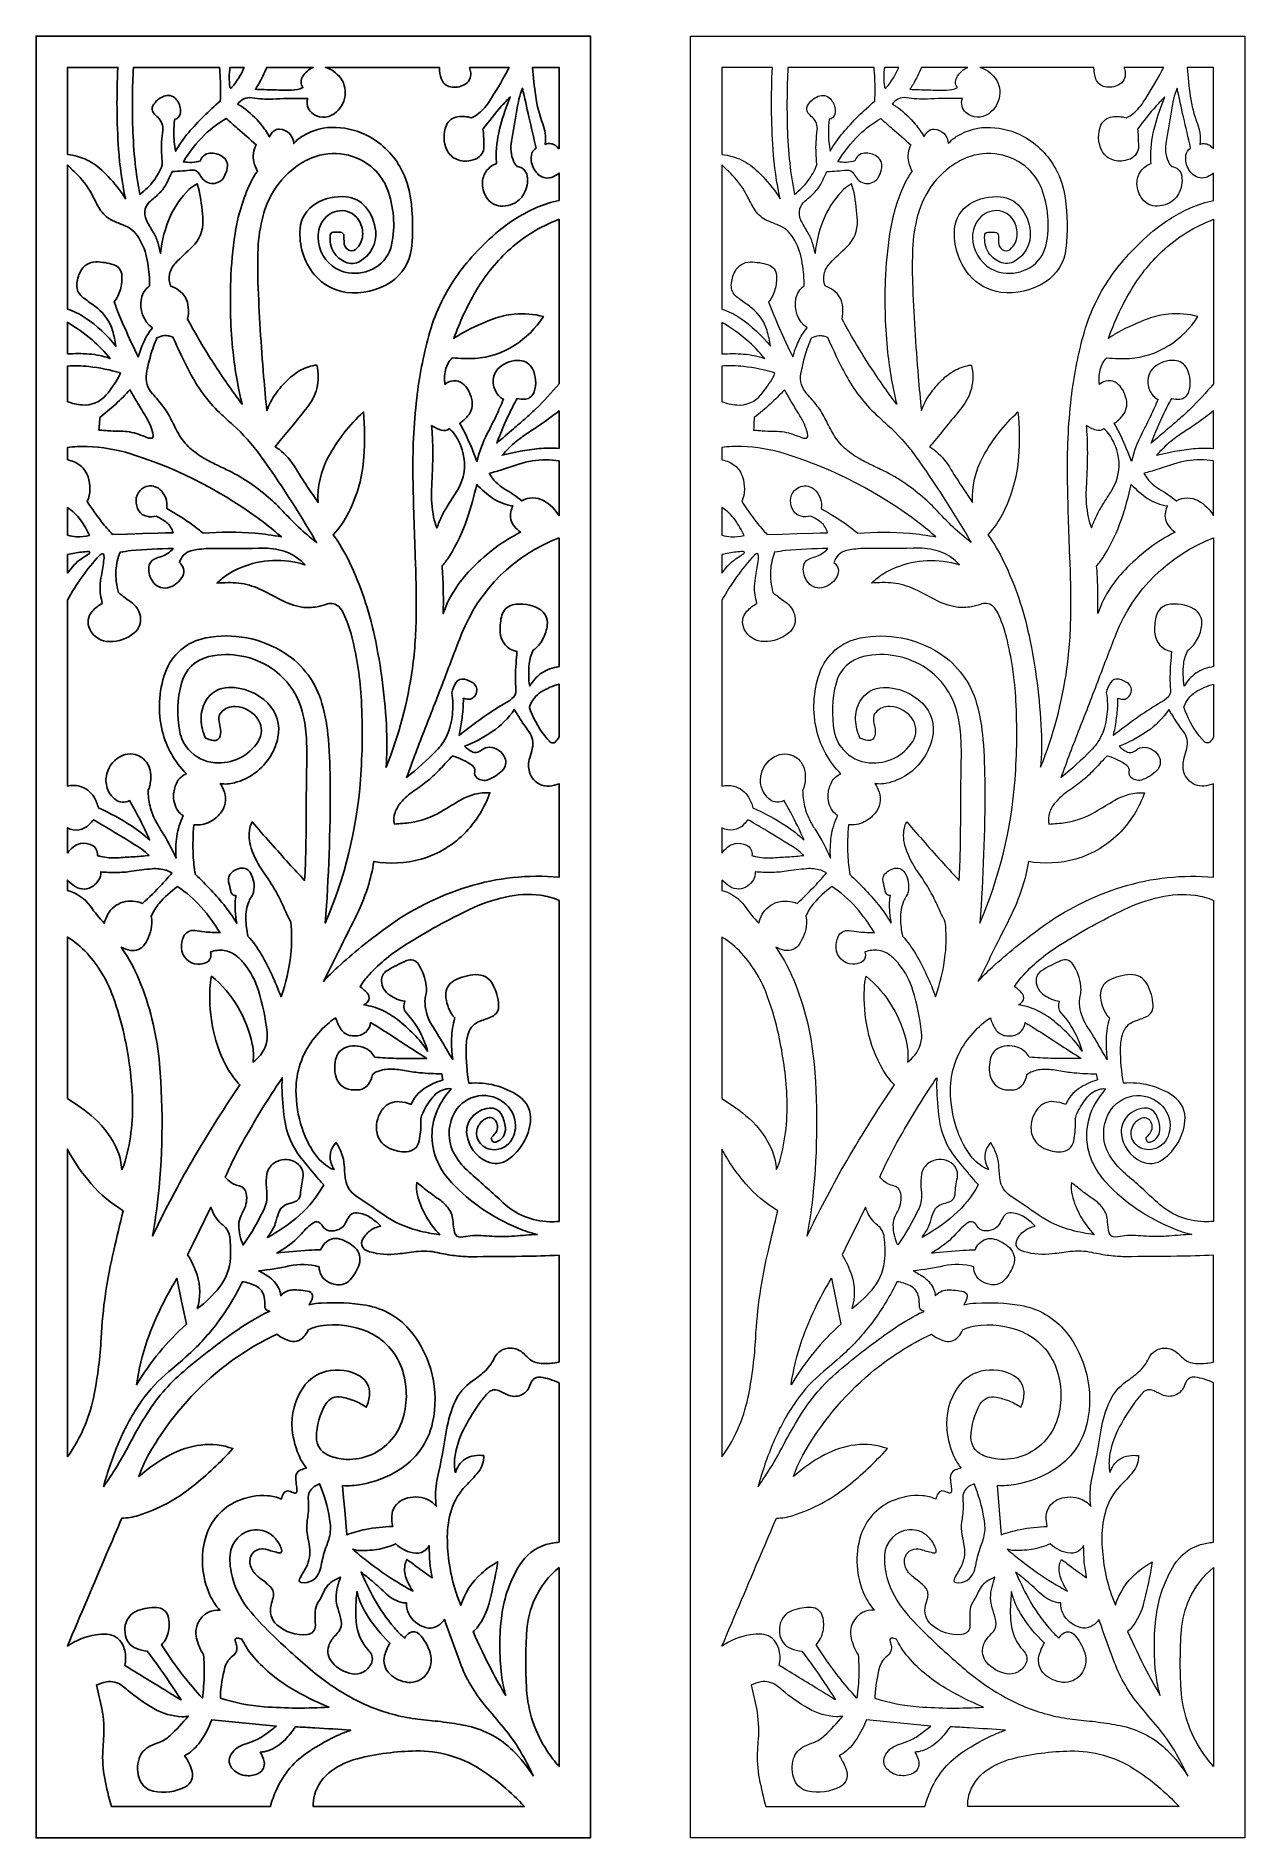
# Model space of a CAD drawing. Header units: centimetres. Extents: x -9.4 to 9.4, y -14.4 to 13.7.
import ezdxf

# ---------------------------------------------------------------- set-up
doc = ezdxf.new("R2010")
doc.units = ezdxf.units.CM
doc.header["$MEASUREMENT"] = 0

msp = doc.modelspace()

# ---------------------------------------------------------------- linework, layer by layer
at = {"color": 142}
for points, knots in [([(-9.42644, 13.71711), (-9.42644, 13.71711), (-0.78122, 13.71711), (-0.78122, 13.71711), (-0.78122, 13.71711), (-0.78122, 13.71711), (-0.78122, -14.36293), (-0.78122, -14.36293), (-0.78122, -14.36293), (-0.78122, -14.36293), (-9.42645, -14.36293), (-9.42645, -14.36293), (-9.42645, -14.36293), (-9.42645, -14.36293), (-9.42645, 13.71711), (-9.42645, 13.71711), (-9.42645, 13.71711), (-9.42645, 13.71711), (-9.42644, 13.71711), (-9.42644, 13.71711)], [0, 0, 0, 0, 0.16666667, 0.16666667, 0.16666667, 0.16666667, 0.33333333, 0.33333333, 0.33333333, 0.33333333, 0.5, 0.5, 0.5, 0.5, 0.66666667, 0.66666667, 0.66666667, 0.66666667, 1, 1, 1, 1]), ([(-8.9368, 11.87269), (-8.9368, 11.87269), (-8.9368, 13.22745), (-8.9368, 13.22745), (-8.9368, 13.22745), (-8.9368, 13.22745), (-8.15035, 13.22745), (-8.15035, 13.22745), (-8.15035, 13.22745), (-8.17149, 12.80183), (-8.16765, 12.37539), (-8.13883, 11.95022), (-8.13883, 11.95022), (-8.12128, 11.69129), (-8.08516, 11.43398), (-8.03076, 11.18022), (-8.03076, 11.18022), (-8.05054, 11.21663), (-8.07291, 11.25158), (-8.0977, 11.28479), (-8.0977, 11.28479), (-8.18158, 11.39721), (-8.27366, 11.50325), (-8.37319, 11.60209), (-8.37319, 11.60209), (-8.44794, 11.6763), (-8.53421, 11.73788), (-8.6287, 11.78444), (-8.6287, 11.78444), (-8.72574, 11.83092), (-8.82987, 11.86075), (-8.9368, 11.87269)], [0, 0, 0, 0, 0.11111111, 0.11111111, 0.11111111, 0.11111111, 0.22222222, 0.22222222, 0.22222222, 0.22222222, 0.33333333, 0.33333333, 0.33333333, 0.33333333, 0.44444444, 0.44444444, 0.44444444, 0.44444444, 0.55555556, 0.55555556, 0.55555556, 0.55555556, 0.66666667, 0.66666667, 0.66666667, 0.66666667, 0.77777778, 0.77777778, 0.77777778, 0.77777778, 1, 1, 1, 1]), ([(-7.90876, 13.22745), (-7.90876, 13.22745), (-6.56451, 13.22745), (-6.56451, 13.22745), (-6.56451, 13.22745), (-6.5547, 13.11381), (-6.54928, 12.99982), (-6.54828, 12.88576), (-6.54828, 12.88576), (-6.54807, 12.82446), (-6.54988, 12.76317), (-6.55368, 12.70199), (-6.55368, 12.70199), (-6.73222, 12.55217), (-6.898, 12.38782), (-7.04937, 12.21059), (-7.04937, 12.21059), (-7.12591, 12.12097), (-7.1934, 12.02404), (-7.25089, 11.92116), (-7.25089, 11.92116), (-7.26758, 12.01921), (-7.27661, 12.11842), (-7.27791, 12.21787), (-7.27791, 12.21787), (-7.27818, 12.28555), (-7.27366, 12.35316), (-7.2644, 12.4202), (-7.2644, 12.4202), (-7.22061, 12.42561), (-7.18542, 12.45876), (-7.17749, 12.50217), (-7.17749, 12.50217), (-7.16568, 12.56669), (-7.17736, 12.63327), (-7.21044, 12.68991), (-7.21044, 12.68991), (-7.22012, 12.70649), (-7.23149, 12.72202), (-7.24436, 12.73627), (-7.24436, 12.73627), (-7.29247, 12.78952), (-7.36885, 12.80661), (-7.43503, 12.77885), (-7.43503, 12.77885), (-7.50536, 12.74936), (-7.56417, 12.69785), (-7.60267, 12.63201), (-7.60267, 12.63201), (-7.62287, 12.59743), (-7.62011, 12.5541), (-7.59565, 12.52239), (-7.59565, 12.52239), (-7.57423, 12.49462), (-7.55035, 12.46885), (-7.52428, 12.4454), (-7.52428, 12.4454), (-7.46932, 12.39597), (-7.44183, 12.32283), (-7.45057, 12.24943), (-7.45057, 12.24943), (-7.4577, 12.18967), (-7.46334, 12.12975), (-7.46748, 12.06972), (-7.46748, 12.06972), (-7.47163, 12.00963), (-7.47193, 11.94934), (-7.46839, 11.88921), (-7.46839, 11.88921), (-7.46662, 11.85909), (-7.46471, 11.82897), (-7.46267, 11.79887), (-7.46267, 11.79887), (-7.46064, 11.76875), (-7.45947, 11.73858), (-7.45916, 11.7084), (-7.45916, 11.7084), (-7.49133, 11.62154), (-7.53547, 11.53958), (-7.59026, 11.4649), (-7.59026, 11.4649), (-7.65164, 11.38339), (-7.72416, 11.31087), (-7.80568, 11.2495), (-7.80568, 11.2495), (-7.83755, 11.41068), (-7.86255, 11.57316), (-7.88062, 11.73647), (-7.88062, 11.73647), (-7.89958, 11.92018), (-7.91208, 12.10453), (-7.91809, 12.28912), (-7.91809, 12.28912), (-7.92703, 12.60189), (-7.92391, 12.91492), (-7.90876, 13.22745), (-7.90876, 13.22745), (-7.90876, 13.22745), (-7.90876, 13.22745), (-7.90876, 13.22745)], [0, 0, 0, 0, 0.03846154, 0.03846154, 0.03846154, 0.03846154, 0.07692308, 0.07692308, 0.07692308, 0.07692308, 0.11538462, 0.11538462, 0.11538462, 0.11538462, 0.15384615, 0.15384615, 0.15384615, 0.15384615, 0.19230769, 0.19230769, 0.19230769, 0.19230769, 0.23076923, 0.23076923, 0.23076923, 0.23076923, 0.26923077, 0.26923077, 0.26923077, 0.26923077, 0.30769231, 0.30769231, 0.30769231, 0.30769231, 0.34615385, 0.34615385, 0.34615385, 0.34615385, 0.38461538, 0.38461538, 0.38461538, 0.38461538, 0.42307692, 0.42307692, 0.42307692, 0.42307692, 0.46153846, 0.46153846, 0.46153846, 0.46153846, 0.5, 0.5, 0.5, 0.5, 0.53846154, 0.53846154, 0.53846154, 0.53846154, 0.57692308, 0.57692308, 0.57692308, 0.57692308, 0.61538462, 0.61538462, 0.61538462, 0.61538462, 0.65384615, 0.65384615, 0.65384615, 0.65384615, 0.69230769, 0.69230769, 0.69230769, 0.69230769, 0.73076923, 0.73076923, 0.73076923, 0.73076923, 0.76923077, 0.76923077, 0.76923077, 0.76923077, 0.80769231, 0.80769231, 0.80769231, 0.80769231, 0.84615385, 0.84615385, 0.84615385, 0.84615385, 0.88461538, 0.88461538, 0.88461538, 0.88461538, 0.92307692, 0.92307692, 0.92307692, 0.92307692, 1, 1, 1, 1]), ([(-6.40169, 13.22745), (-6.40169, 13.22745), (-6.18108, 13.22745), (-6.18108, 13.22745), (-6.18108, 13.22745), (-6.22806, 13.11502), (-6.29223, 13.01052), (-6.37126, 12.91777), (-6.37126, 12.91777), (-6.37514, 12.91321), (-6.37977, 12.90936), (-6.38496, 12.90637), (-6.38496, 12.90637), (-6.38738, 12.90496), (-6.39029, 12.90462), (-6.39298, 12.90544), (-6.39298, 12.90544), (-6.39567, 12.90626), (-6.3979, 12.90817), (-6.39913, 12.91071), (-6.39913, 12.91071), (-6.40111, 12.91477), (-6.40244, 12.91913), (-6.40309, 12.92361), (-6.40309, 12.92361), (-6.41752, 13.0244), (-6.41705, 13.1268), (-6.40169, 13.22745)], [0, 0, 0, 0, 0.125, 0.125, 0.125, 0.125, 0.25, 0.25, 0.25, 0.25, 0.375, 0.375, 0.375, 0.375, 0.5, 0.5, 0.5, 0.5, 0.625, 0.625, 0.625, 0.625, 0.75, 0.75, 0.75, 0.75, 1, 1, 1, 1]), ([(-2.66953, 13.22745), (-2.66953, 13.22745), (-2.049, 13.22745), (-2.049, 13.22745), (-2.049, 13.22745), (-2.05753, 13.20986), (-2.06644, 13.19246), (-2.07573, 13.17525), (-2.07573, 13.17525), (-2.16602, 13.00791), (-2.26344, 12.84448), (-2.36769, 12.68546), (-2.36769, 12.68546), (-2.41745, 12.60957), (-2.48011, 12.54294), (-2.5528, 12.48863), (-2.5528, 12.48863), (-2.57799, 12.46981), (-2.60548, 12.45428), (-2.6346, 12.44243), (-2.6346, 12.44243), (-2.70528, 12.46371), (-2.77968, 12.46948), (-2.85279, 12.45933), (-2.85279, 12.45933), (-2.93009, 12.4486), (-2.99604, 12.39816), (-3.02657, 12.32633), (-3.02657, 12.32633), (-3.08003, 12.20056), (-3.07596, 12.05782), (-3.01533, 11.93535), (-3.01533, 11.93535), (-2.98455, 11.87317), (-2.93263, 11.82403), (-2.86885, 11.79673), (-2.86885, 11.79673), (-2.80025, 11.76733), (-2.72418, 11.76026), (-2.65134, 11.77654), (-2.65134, 11.77654), (-2.62484, 11.78246), (-2.59884, 11.79043), (-2.57357, 11.80037), (-2.57357, 11.80037), (-2.49223, 11.83241), (-2.43973, 11.91191), (-2.44233, 11.99929), (-2.44233, 11.99929), (-2.44388, 12.05231), (-2.44533, 12.10531), (-2.44669, 12.15832), (-2.44669, 12.15832), (-2.4476, 12.19409), (-2.45114, 12.22973), (-2.45726, 12.26498), (-2.45726, 12.26498), (-2.36527, 12.38957), (-2.26818, 12.51031), (-2.16625, 12.62689), (-2.16625, 12.62689), (-2.12293, 12.67569), (-2.07797, 12.72303), (-2.03148, 12.76883), (-2.03148, 12.76883), (-2.09116, 12.62283), (-2.14205, 12.47342), (-2.18388, 12.32136), (-2.18388, 12.32136), (-2.22584, 12.16881), (-2.2484, 12.01162), (-2.25101, 11.85343), (-2.25101, 11.85343), (-2.25167, 11.81312), (-2.24945, 11.77281), (-2.24434, 11.73281), (-2.24434, 11.73281), (-2.30886, 11.70895), (-2.36471, 11.66633), (-2.40472, 11.61038), (-2.40472, 11.61038), (-2.44484, 11.55428), (-2.46609, 11.48692), (-2.46539, 11.41796), (-2.46539, 11.41796), (-2.46449, 11.33025), (-2.43474, 11.24535), (-2.38067, 11.17629), (-2.38067, 11.17629), (-2.32511, 11.10534), (-2.23953, 11.0646), (-2.14942, 11.06631), (-2.14942, 11.06631), (-2.09413, 11.06734), (-2.03961, 11.0792), (-1.98889, 11.10122), (-1.98889, 11.10122), (-1.91679, 11.13362), (-1.85708, 11.18835), (-1.81857, 11.25737), (-1.81857, 11.25737), (-1.77058, 11.34334), (-1.75288, 11.44288), (-1.76834, 11.54012), (-1.76834, 11.54012), (-1.78084, 11.61855), (-1.84579, 11.6779), (-1.92503, 11.68315), (-1.92503, 11.68315), (-1.9481, 11.70779), (-1.96659, 11.73636), (-1.97961, 11.76751), (-1.97961, 11.76751), (-2.02029, 11.86477), (-2.03161, 11.97186), (-2.0122, 12.07549), (-2.0122, 12.07549), (-1.99706, 12.1563), (-1.9825, 12.23721), (-1.96852, 12.31823), (-1.96852, 12.31823), (-1.95454, 12.39925), (-1.94139, 12.4804), (-1.92909, 12.56169), (-1.92909, 12.56169), (-1.92024, 12.62008), (-1.90907, 12.6781), (-1.89559, 12.7356), (-1.89559, 12.7356), (-1.8821, 12.79319), (-1.86345, 12.84945), (-1.83987, 12.9037), (-1.83987, 12.9037), (-1.80721, 12.75457), (-1.77407, 12.60555), (-1.74045, 12.45663), (-1.74045, 12.45663), (-1.70388, 12.29445), (-1.66678, 12.13238), (-1.62913, 11.97044), (-1.62913, 11.97044), (-1.66799, 11.94584), (-1.69431, 11.90567), (-1.7013, 11.86021), (-1.7013, 11.86021), (-1.71341, 11.78157), (-1.69673, 11.70124), (-1.65428, 11.63394), (-1.65428, 11.63394), (-1.6363, 11.60541), (-1.61455, 11.57945), (-1.58962, 11.55674), (-1.58962, 11.55674), (-1.52747, 11.50014), (-1.43722, 11.48705), (-1.3616, 11.52376), (-1.3616, 11.52376), (-1.32885, 11.53965), (-1.29834, 11.55979), (-1.27086, 11.58367), (-1.27086, 11.58367), (-1.27086, 11.58367), (-1.27086, 11.15269), (-1.27086, 11.15269), (-1.27086, 11.15269), (-1.39176, 11.12948), (-1.50967, 11.09288), (-1.62246, 11.04355), (-1.62246, 11.04355), (-1.83462, 10.95076), (-2.03258, 10.82855), (-2.2106, 10.68047), (-2.2106, 10.68047), (-2.34513, 10.56854), (-2.47192, 10.44766), (-2.59011, 10.31861), (-2.59011, 10.31861), (-2.69638, 10.2026), (-2.79492, 10.07977), (-2.88513, 9.95088), (-2.88513, 9.95088), (-3.07294, 9.67534), (-3.21367, 9.37063), (-3.30164, 9.04897), (-3.30164, 9.04897), (-3.38913, 8.72907), (-3.45193, 8.40297), (-3.48947, 8.07345), (-3.48947, 8.07345), (-3.5365, 7.66075), (-3.55634, 7.24546), (-3.54884, 6.83016), (-3.54884, 6.83016), (-3.54147, 6.42208), (-3.52931, 6.01411), (-3.51236, 5.60631), (-3.51236, 5.60631), (-3.50025, 5.31505), (-3.49508, 5.02352), (-3.49684, 4.73201), (-3.49684, 4.73201), (-3.4986, 4.44025), (-3.51879, 4.14887), (-3.55727, 3.85966), (-3.55727, 3.85966), (-3.63101, 3.33263), (-3.76872, 2.81643), (-3.96723, 2.32269), (-3.96723, 2.32269), (-3.95351, 2.51208), (-3.95074, 2.70208), (-3.95896, 2.89179), (-3.95896, 2.89179), (-3.98053, 3.38939), (-4.04384, 3.88421), (-4.14825, 4.37122), (-4.14825, 4.37122), (-4.23336, 4.76825), (-4.3645, 5.1539), (-4.53907, 5.52051), (-4.53907, 5.52051), (-4.61009, 5.66966), (-4.69475, 5.81191), (-4.79201, 5.94545), (-4.79201, 5.94545), (-4.69442, 6.05013), (-4.6125, 6.16831), (-4.54874, 6.29643), (-4.54874, 6.29643), (-4.41462, 6.5659), (-4.33443, 6.85885), (-4.31264, 7.15906), (-4.31264, 7.15906), (-4.29569, 7.39249), (-4.29837, 7.6269), (-4.32067, 7.85989), (-4.32067, 7.85989), (-4.54119, 7.6571), (-4.72647, 7.4192), (-4.86907, 7.15573), (-4.86907, 7.15573), (-4.98607, 6.93953), (-5.04119, 6.69539), (-5.02835, 6.4499), (-5.02835, 6.4499), (-5.05607, 6.49112), (-5.08404, 6.53217), (-5.11227, 6.57303), (-5.11227, 6.57303), (-5.14056, 6.61396), (-5.16849, 6.65513), (-5.19608, 6.69652), (-5.19608, 6.69652), (-5.26233, 6.79751), (-5.32731, 6.89935), (-5.39098, 7.002), (-5.39098, 7.002), (-5.45512, 7.10542), (-5.53662, 7.19697), (-5.63193, 7.27264), (-5.63193, 7.27264), (-5.65313, 7.28948), (-5.67561, 7.30463), (-5.69917, 7.31795), (-5.69917, 7.31795), (-5.67161, 7.34876), (-5.64471, 7.38016), (-5.61849, 7.41213), (-5.61849, 7.41213), (-5.47764, 7.58385), (-5.33749, 7.75614), (-5.19805, 7.92902), (-5.19805, 7.92902), (-5.12777, 8.01617), (-5.07669, 8.11714), (-5.04814, 8.2254), (-5.04814, 8.2254), (-5.01779, 8.34521), (-5.01778, 8.47063), (-5.04814, 8.59043), (-5.04814, 8.59043), (-5.13437, 8.58076), (-5.21791, 8.55457), (-5.29424, 8.51328), (-5.29424, 8.51328), (-5.37023, 8.47216), (-5.44011, 8.42071), (-5.50193, 8.36036), (-5.50193, 8.36036), (-5.5717, 8.29227), (-5.63515, 8.21803), (-5.69156, 8.13851), (-5.69156, 8.13851), (-5.7481, 8.0588), (-5.79376, 7.97195), (-5.82737, 7.88018), (-5.82737, 7.88018), (-5.84564, 8.05755), (-5.86207, 8.23511), (-5.87669, 8.41282), (-5.87669, 8.41282), (-5.91695, 8.90028), (-5.94664, 9.38859), (-5.96572, 9.87733), (-5.96572, 9.87733), (-5.97083, 10.05177), (-5.97011, 10.22634), (-5.96355, 10.40072), (-5.96355, 10.40072), (-5.95697, 10.57559), (-5.93094, 10.74921), (-5.88596, 10.91832), (-5.88596, 10.91832), (-5.85656, 11.02883), (-5.81429, 11.13553), (-5.76004, 11.23618), (-5.76004, 11.23618), (-5.66735, 11.40804), (-5.53831, 11.55773), (-5.38198, 11.67474), (-5.38198, 11.67474), (-5.3035, 11.73248), (-5.2182, 11.78039), (-5.12805, 11.81737), (-5.12805, 11.81737), (-4.79839, 11.9527), (-4.41988, 11.88513), (-4.15709, 11.64445), (-4.15709, 11.64445), (-4.06643, 11.55884), (-3.99618, 11.45387), (-3.95158, 11.33742), (-3.95158, 11.33742), (-3.84502, 11.05925), (-3.82073, 10.75613), (-3.88156, 10.46451), (-3.88156, 10.46451), (-3.91236, 10.31682), (-4.00352, 10.18863), (-4.13286, 10.11095), (-4.13286, 10.11095), (-4.26058, 10.03426), (-4.41122, 10.00468), (-4.55848, 10.02732), (-4.55848, 10.02732), (-4.62606, 10.03772), (-4.6911, 10.06079), (-4.75014, 10.09531), (-4.75014, 10.09531), (-4.91996, 10.19766), (-5.02521, 10.38037), (-5.02874, 10.57862), (-5.02874, 10.57862), (-5.03062, 10.6843), (-4.99514, 10.78733), (-4.92863, 10.86949), (-4.92863, 10.86949), (-4.86052, 10.95364), (-4.75648, 11.00059), (-4.64831, 10.99608), (-4.64831, 10.99608), (-4.53913, 10.99154), (-4.43984, 10.93124), (-4.38535, 10.83652), (-4.38535, 10.83652), (-4.34494, 10.76623), (-4.32692, 10.68525), (-4.33369, 10.60445), (-4.33369, 10.60445), (-4.34057, 10.5224), (-4.37968, 10.44637), (-4.4424, 10.39302), (-4.4424, 10.39302), (-4.47782, 10.36286), (-4.52951, 10.36148), (-4.56655, 10.38962), (-4.56655, 10.38962), (-4.60119, 10.41596), (-4.62206, 10.45659), (-4.62331, 10.50009), (-4.62331, 10.50009), (-4.62428, 10.5338), (-4.62454, 10.56752), (-4.6241, 10.60123), (-4.6241, 10.60123), (-4.6237, 10.6328), (-4.64861, 10.65887), (-4.68017, 10.65981), (-4.68017, 10.65981), (-4.71744, 10.66096), (-4.75473, 10.66107), (-4.79201, 10.66016), (-4.79201, 10.66016), (-4.81763, 10.65951), (-4.83849, 10.63941), (-4.84, 10.61383), (-4.84, 10.61383), (-4.8428, 10.56716), (-4.84016, 10.52034), (-4.83213, 10.47429), (-4.83213, 10.47429), (-4.82404, 10.4279), (-4.80647, 10.3837), (-4.78049, 10.34442), (-4.78049, 10.34442), (-4.73689, 10.27858), (-4.67516, 10.22683), (-4.60271, 10.19543), (-4.60271, 10.19543), (-4.52775, 10.16295), (-4.44192, 10.1678), (-4.37113, 10.20858), (-4.37113, 10.20858), (-4.20746, 10.3029), (-4.11326, 10.48327), (-4.12962, 10.67146), (-4.12962, 10.67146), (-4.14194, 10.81337), (-4.19811, 10.94785), (-4.29043, 11.05633), (-4.29043, 11.05633), (-4.36643, 11.14563), (-4.47443, 11.20144), (-4.59125, 11.2117), (-4.59125, 11.2117), (-4.75861, 11.22643), (-4.92624, 11.18779), (-5.07024, 11.10124), (-5.07024, 11.10124), (-5.20744, 11.01876), (-5.29633, 10.87525), (-5.30891, 10.71566), (-5.30891, 10.71566), (-5.32942, 10.45563), (-5.24856, 10.19792), (-5.08306, 9.99632), (-5.08306, 9.99632), (-4.95903, 9.84523), (-4.78198, 9.74744), (-4.58805, 9.72301), (-4.58805, 9.72301), (-4.34542, 9.69244), (-4.09997, 9.7491), (-3.89536, 9.88303), (-3.89536, 9.88303), (-3.71463, 10.00134), (-3.59627, 10.19407), (-3.57266, 10.40879), (-3.57266, 10.40879), (-3.54391, 10.66994), (-3.54819, 10.9336), (-3.58542, 11.19367), (-3.58542, 11.19367), (-3.60796, 11.35113), (-3.65758, 11.50344), (-3.73214, 11.64394), (-3.73214, 11.64394), (-3.84607, 11.85873), (-4.02028, 12.03539), (-4.23349, 12.15226), (-4.23349, 12.15226), (-4.3918, 12.23753), (-4.56724, 12.28595), (-4.74688, 12.2939), (-4.74688, 12.2939), (-4.92816, 12.30193), (-5.10766, 12.25611), (-5.26288, 12.16212), (-5.26288, 12.16212), (-5.31685, 12.12944), (-5.36577, 12.0891), (-5.40811, 12.04233), (-5.40811, 12.04233), (-5.41072, 12.10017), (-5.43432, 12.15504), (-5.47453, 12.1967), (-5.47453, 12.1967), (-5.51484, 12.23846), (-5.56942, 12.26341), (-5.62739, 12.26652), (-5.62739, 12.26652), (-5.66368, 12.26847), (-5.69922, 12.25584), (-5.72612, 12.23142), (-5.72612, 12.23142), (-5.75232, 12.20763), (-5.77278, 12.17822), (-5.78594, 12.14538), (-5.78594, 12.14538), (-5.82591, 12.21558), (-5.87184, 12.2822), (-5.92323, 12.34453), (-5.92323, 12.34453), (-6.00193, 12.43982), (-6.09189, 12.52517), (-6.1912, 12.59872), (-6.1912, 12.59872), (-6.2054, 12.60893), (-6.21989, 12.61873), (-6.23464, 12.62812), (-6.23464, 12.62812), (-6.2494, 12.63752), (-6.2647, 12.64604), (-6.28047, 12.65364), (-6.28047, 12.65364), (-6.23507, 12.72944), (-6.14783, 12.76977), (-6.06066, 12.75536), (-6.06066, 12.75536), (-5.95288, 12.73752), (-5.84356, 12.73086), (-5.73441, 12.73551), (-5.73441, 12.73551), (-5.66003, 12.73868), (-5.58562, 12.74116), (-5.5112, 12.74296), (-5.5112, 12.74296), (-5.45739, 12.74393), (-5.40357, 12.74417), (-5.34975, 12.74368), (-5.34975, 12.74368), (-5.29594, 12.7432), (-5.24212, 12.74296), (-5.18831, 12.74296), (-5.18831, 12.74296), (-5.2148, 12.66634), (-5.19316, 12.58139), (-5.13315, 12.52689), (-5.13315, 12.52689), (-5.03341, 12.43632), (-4.884, 12.42805), (-4.77504, 12.50728), (-4.77504, 12.50728), (-4.68443, 12.57313), (-4.6242, 12.67264), (-4.60795, 12.78347), (-4.60795, 12.78347), (-4.59157, 12.89526), (-4.62574, 13.00846), (-4.7013, 13.09246), (-4.7013, 13.09246), (-4.7357, 13.13072), (-4.77617, 13.16299), (-4.82111, 13.18801), (-4.82111, 13.18801), (-4.85074, 13.20448), (-4.88206, 13.2177), (-4.91453, 13.22745), (-4.91453, 13.22745), (-4.91453, 13.22745), (-3.1372, 13.22745), (-3.1372, 13.22745), (-3.1372, 13.22745), (-3.13739, 13.16547), (-3.12652, 13.10397), (-3.10511, 13.04581), (-3.10511, 13.04581), (-3.0824, 12.98414), (-3.02928, 12.93877), (-2.96481, 12.92604), (-2.96481, 12.92604), (-2.89213, 12.91168), (-2.81679, 12.92211), (-2.75075, 12.95568), (-2.75075, 12.95568), (-2.68025, 12.99154), (-2.63935, 13.06723), (-2.6481, 13.14584), (-2.6481, 13.14584), (-2.65122, 13.17395), (-2.65844, 13.20144), (-2.66953, 13.22745)], [0, 0, 0, 0, 0.00694444, 0.00694444, 0.00694444, 0.00694444, 0.01388889, 0.01388889, 0.01388889, 0.01388889, 0.02083333, 0.02083333, 0.02083333, 0.02083333, 0.02777778, 0.02777778, 0.02777778, 0.02777778, 0.03472222, 0.03472222, 0.03472222, 0.03472222, 0.04166667, 0.04166667, 0.04166667, 0.04166667, 0.04861111, 0.04861111, 0.04861111, 0.04861111, 0.05555556, 0.05555556, 0.05555556, 0.05555556, 0.0625, 0.0625, 0.0625, 0.0625, 0.06944444, 0.06944444, 0.06944444, 0.06944444, 0.07638889, 0.07638889, 0.07638889, 0.07638889, 0.08333333, 0.08333333, 0.08333333, 0.08333333, 0.09027778, 0.09027778, 0.09027778, 0.09027778, 0.09722222, 0.09722222, 0.09722222, 0.09722222, 0.10416667, 0.10416667, 0.10416667, 0.10416667, 0.11111111, 0.11111111, 0.11111111, 0.11111111, 0.11805556, 0.11805556, 0.11805556, 0.11805556, 0.125, 0.125, 0.125, 0.125, 0.13194444, 0.13194444, 0.13194444, 0.13194444, 0.13888889, 0.13888889, 0.13888889, 0.13888889, 0.14583333, 0.14583333, 0.14583333, 0.14583333, 0.15277778, 0.15277778, 0.15277778, 0.15277778, 0.15972222, 0.15972222, 0.15972222, 0.15972222, 0.16666667, 0.16666667, 0.16666667, 0.16666667, 0.17361111, 0.17361111, 0.17361111, 0.17361111, 0.18055556, 0.18055556, 0.18055556, 0.18055556, 0.1875, 0.1875, 0.1875, 0.1875, 0.19444444, 0.19444444, 0.19444444, 0.19444444, 0.20138889, 0.20138889, 0.20138889, 0.20138889, 0.20833333, 0.20833333, 0.20833333, 0.20833333, 0.21527778, 0.21527778, 0.21527778, 0.21527778, 0.22222222, 0.22222222, 0.22222222, 0.22222222, 0.22916667, 0.22916667, 0.22916667, 0.22916667, 0.23611111, 0.23611111, 0.23611111, 0.23611111, 0.24305556, 0.24305556, 0.24305556, 0.24305556, 0.25, 0.25, 0.25, 0.25, 0.25694444, 0.25694444, 0.25694444, 0.25694444, 0.26388889, 0.26388889, 0.26388889, 0.26388889, 0.27083333, 0.27083333, 0.27083333, 0.27083333, 0.27777778, 0.27777778, 0.27777778, 0.27777778, 0.28472222, 0.28472222, 0.28472222, 0.28472222, 0.29166667, 0.29166667, 0.29166667, 0.29166667, 0.29861111, 0.29861111, 0.29861111, 0.29861111, 0.30555556, 0.30555556, 0.30555556, 0.30555556, 0.3125, 0.3125, 0.3125, 0.3125, 0.31944444, 0.31944444, 0.31944444, 0.31944444, 0.32638889, 0.32638889, 0.32638889, 0.32638889, 0.33333333, 0.33333333, 0.33333333, 0.33333333, 0.34027778, 0.34027778, 0.34027778, 0.34027778, 0.34722222, 0.34722222, 0.34722222, 0.34722222, 0.35416667, 0.35416667, 0.35416667, 0.35416667, 0.36111111, 0.36111111, 0.36111111, 0.36111111, 0.36805556, 0.36805556, 0.36805556, 0.36805556, 0.375, 0.375, 0.375, 0.375, 0.38194444, 0.38194444, 0.38194444, 0.38194444, 0.38888889, 0.38888889, 0.38888889, 0.38888889, 0.39583333, 0.39583333, 0.39583333, 0.39583333, 0.40277778, 0.40277778, 0.40277778, 0.40277778, 0.40972222, 0.40972222, 0.40972222, 0.40972222, 0.41666667, 0.41666667, 0.41666667, 0.41666667, 0.42361111, 0.42361111, 0.42361111, 0.42361111, 0.43055556, 0.43055556, 0.43055556, 0.43055556, 0.4375, 0.4375, 0.4375, 0.4375, 0.44444444, 0.44444444, 0.44444444, 0.44444444, 0.45138889, 0.45138889, 0.45138889, 0.45138889, 0.45833333, 0.45833333, 0.45833333, 0.45833333, 0.46527778, 0.46527778, 0.46527778, 0.46527778, 0.47222222, 0.47222222, 0.47222222, 0.47222222, 0.47916667, 0.47916667, 0.47916667, 0.47916667, 0.48611111, 0.48611111, 0.48611111, 0.48611111, 0.49305556, 0.49305556, 0.49305556, 0.49305556, 0.5, 0.5, 0.5, 0.5, 0.50694444, 0.50694444, 0.50694444, 0.50694444, 0.51388889, 0.51388889, 0.51388889, 0.51388889, 0.52083333, 0.52083333, 0.52083333, 0.52083333, 0.52777778, 0.52777778, 0.52777778, 0.52777778, 0.53472222, 0.53472222, 0.53472222, 0.53472222, 0.54166667, 0.54166667, 0.54166667, 0.54166667, 0.54861111, 0.54861111, 0.54861111, 0.54861111, 0.55555556, 0.55555556, 0.55555556, 0.55555556, 0.5625, 0.5625, 0.5625, 0.5625, 0.56944444, 0.56944444, 0.56944444, 0.56944444, 0.57638889, 0.57638889, 0.57638889, 0.57638889, 0.58333333, 0.58333333, 0.58333333, 0.58333333, 0.59027778, 0.59027778, 0.59027778, 0.59027778, 0.59722222, 0.59722222, 0.59722222, 0.59722222, 0.60416667, 0.60416667, 0.60416667, 0.60416667, 0.61111111, 0.61111111, 0.61111111, 0.61111111, 0.61805556, 0.61805556, 0.61805556, 0.61805556, 0.625, 0.625, 0.625, 0.625, 0.63194444, 0.63194444, 0.63194444, 0.63194444, 0.63888889, 0.63888889, 0.63888889, 0.63888889, 0.64583333, 0.64583333, 0.64583333, 0.64583333, 0.65277778, 0.65277778, 0.65277778, 0.65277778, 0.65972222, 0.65972222, 0.65972222, 0.65972222, 0.66666667, 0.66666667, 0.66666667, 0.66666667, 0.67361111, 0.67361111, 0.67361111, 0.67361111, 0.68055556, 0.68055556, 0.68055556, 0.68055556, 0.6875, 0.6875, 0.6875, 0.6875, 0.69444444, 0.69444444, 0.69444444, 0.69444444, 0.70138889, 0.70138889, 0.70138889, 0.70138889, 0.70833333, 0.70833333, 0.70833333, 0.70833333, 0.71527778, 0.71527778, 0.71527778, 0.71527778, 0.72222222, 0.72222222, 0.72222222, 0.72222222, 0.72916667, 0.72916667, 0.72916667, 0.72916667, 0.73611111, 0.73611111, 0.73611111, 0.73611111, 0.74305556, 0.74305556, 0.74305556, 0.74305556, 0.75, 0.75, 0.75, 0.75, 0.75694444, 0.75694444, 0.75694444, 0.75694444, 0.76388889, 0.76388889, 0.76388889, 0.76388889, 0.77083333, 0.77083333, 0.77083333, 0.77083333, 0.77777778, 0.77777778, 0.77777778, 0.77777778, 0.78472222, 0.78472222, 0.78472222, 0.78472222, 0.79166667, 0.79166667, 0.79166667, 0.79166667, 0.79861111, 0.79861111, 0.79861111, 0.79861111, 0.80555556, 0.80555556, 0.80555556, 0.80555556, 0.8125, 0.8125, 0.8125, 0.8125, 0.81944444, 0.81944444, 0.81944444, 0.81944444, 0.82638889, 0.82638889, 0.82638889, 0.82638889, 0.83333333, 0.83333333, 0.83333333, 0.83333333, 0.84027778, 0.84027778, 0.84027778, 0.84027778, 0.84722222, 0.84722222, 0.84722222, 0.84722222, 0.85416667, 0.85416667, 0.85416667, 0.85416667, 0.86111111, 0.86111111, 0.86111111, 0.86111111, 0.86805556, 0.86805556, 0.86805556, 0.86805556, 0.875, 0.875, 0.875, 0.875, 0.88194444, 0.88194444, 0.88194444, 0.88194444, 0.88888889, 0.88888889, 0.88888889, 0.88888889, 0.89583333, 0.89583333, 0.89583333, 0.89583333, 0.90277778, 0.90277778, 0.90277778, 0.90277778, 0.90972222, 0.90972222, 0.90972222, 0.90972222, 0.91666667, 0.91666667, 0.91666667, 0.91666667, 0.92361111, 0.92361111, 0.92361111, 0.92361111, 0.93055556, 0.93055556, 0.93055556, 0.93055556, 0.9375, 0.9375, 0.9375, 0.9375, 0.94444444, 0.94444444, 0.94444444, 0.94444444, 0.95138889, 0.95138889, 0.95138889, 0.95138889, 0.95833333, 0.95833333, 0.95833333, 0.95833333, 0.96527778, 0.96527778, 0.96527778, 0.96527778, 0.97222222, 0.97222222, 0.97222222, 0.97222222, 0.97916667, 0.97916667, 0.97916667, 0.97916667, 0.98611111, 0.98611111, 0.98611111, 0.98611111, 1, 1, 1, 1]), ([(-5.82751, 13.22745), (-5.82751, 13.22745), (-5.10383, 13.22745), (-5.10383, 13.22745), (-5.10383, 13.22745), (-5.1376, 13.21465), (-5.16857, 13.19545), (-5.19504, 13.17088), (-5.19504, 13.17088), (-5.22134, 13.14647), (-5.24481, 13.11918), (-5.26502, 13.08952), (-5.26502, 13.08952), (-5.2827, 13.06357), (-5.29283, 13.03324), (-5.29428, 13.00188), (-5.29428, 13.00188), (-5.29575, 12.97009), (-5.28567, 12.93887), (-5.26588, 12.91396), (-5.26588, 12.91396), (-5.32038, 12.8882), (-5.37985, 12.87458), (-5.44013, 12.87404), (-5.44013, 12.87404), (-5.53182, 12.87322), (-5.62353, 12.87455), (-5.71516, 12.87802), (-5.71516, 12.87802), (-5.76391, 12.87943), (-5.81267, 12.88066), (-5.86143, 12.88173), (-5.86143, 12.88173), (-5.91005, 12.8828), (-5.95865, 12.88456), (-6.00723, 12.88699), (-6.00723, 12.88699), (-5.98971, 12.91175), (-5.97323, 12.93722), (-5.95781, 12.96334), (-5.95781, 12.96334), (-5.90931, 13.04878), (-5.8658, 13.13696), (-5.82751, 13.22745), (-5.82751, 13.22745), (-5.82751, 13.22745), (-5.82751, 13.22745), (-5.82751, 13.22745)], [0, 0, 0, 0, 0.07692308, 0.07692308, 0.07692308, 0.07692308, 0.15384615, 0.15384615, 0.15384615, 0.15384615, 0.23076923, 0.23076923, 0.23076923, 0.23076923, 0.30769231, 0.30769231, 0.30769231, 0.30769231, 0.38461538, 0.38461538, 0.38461538, 0.38461538, 0.46153846, 0.46153846, 0.46153846, 0.46153846, 0.53846154, 0.53846154, 0.53846154, 0.53846154, 0.61538462, 0.61538462, 0.61538462, 0.61538462, 0.69230769, 0.69230769, 0.69230769, 0.69230769, 0.76923077, 0.76923077, 0.76923077, 0.76923077, 0.84615385, 0.84615385, 0.84615385, 0.84615385, 1, 1, 1, 1]), ([(-1.27086, 11.95818), (-1.2874, 11.9773), (-1.30599, 11.99455), (-1.3263, 12.00962), (-1.3263, 12.00962), (-1.34682, 12.02484), (-1.37056, 12.03513), (-1.3957, 12.03969), (-1.3957, 12.03969), (-1.42633, 12.04467), (-1.45772, 12.04095), (-1.48635, 12.02897), (-1.48635, 12.02897), (-1.47806, 12.08733), (-1.47806, 12.14656), (-1.48635, 12.20492), (-1.48635, 12.20492), (-1.49376, 12.25374), (-1.50626, 12.30164), (-1.52366, 12.34786), (-1.52366, 12.34786), (-1.57643, 12.48807), (-1.61369, 12.63366), (-1.63476, 12.78199), (-1.63476, 12.78199), (-1.65578, 12.92992), (-1.67206, 13.07849), (-1.68358, 13.22745), (-1.68358, 13.22745), (-1.68358, 13.22745), (-1.27086, 13.22745), (-1.27086, 13.22745), (-1.27086, 13.22745), (-1.27086, 13.22745), (-1.27086, 11.95818), (-1.27086, 11.95818)], [0, 0, 0, 0, 0.1, 0.1, 0.1, 0.1, 0.2, 0.2, 0.2, 0.2, 0.3, 0.3, 0.3, 0.3, 0.4, 0.4, 0.4, 0.4, 0.5, 0.5, 0.5, 0.5, 0.6, 0.6, 0.6, 0.6, 0.7, 0.7, 0.7, 0.7, 0.8, 0.8, 0.8, 0.8, 1, 1, 1, 1]), ([(-6.45924, 12.43213), (-6.40115, 12.37989), (-6.34277, 12.32798), (-6.28409, 12.2764), (-6.28409, 12.2764), (-6.18728, 12.19147), (-6.08997, 12.10712), (-5.99215, 12.02336), (-5.99215, 12.02336), (-6.03715, 11.94129), (-6.04985, 11.84542), (-6.02772, 11.75447), (-6.02772, 11.75447), (-6.01536, 11.70365), (-5.99688, 11.65453), (-5.97269, 11.60818), (-5.97269, 11.60818), (-6.01443, 11.55503), (-6.05008, 11.4974), (-6.07897, 11.43631), (-6.07897, 11.43631), (-6.19875, 11.18309), (-6.28084, 10.91378), (-6.32265, 10.63679), (-6.32265, 10.63679), (-6.35917, 10.39487), (-6.38196, 10.15111), (-6.39092, 9.90661), (-6.39092, 9.90661), (-6.40458, 9.53344), (-6.39233, 9.15982), (-6.35425, 8.78835), (-6.35425, 8.78835), (-6.32444, 8.51557), (-6.27692, 8.24506), (-6.21195, 7.97846), (-6.21195, 7.97846), (-6.36737, 8.18484), (-6.51516, 8.39689), (-6.65498, 8.61414), (-6.65498, 8.61414), (-6.79927, 8.83853), (-6.93519, 9.06821), (-7.06245, 9.30266), (-7.06245, 9.30266), (-7.05091, 9.36477), (-7.04728, 9.42807), (-7.05163, 9.49109), (-7.05163, 9.49109), (-7.05906, 9.59818), (-7.11452, 9.69609), (-7.20261, 9.75744), (-7.20261, 9.75744), (-7.24177, 9.78474), (-7.28442, 9.80664), (-7.32941, 9.82258), (-7.32941, 9.82258), (-7.35069, 9.88102), (-7.35556, 9.94419), (-7.34349, 10.0052), (-7.34349, 10.0052), (-7.32955, 10.07126), (-7.29704, 10.13201), (-7.24982, 10.18028), (-7.24982, 10.18028), (-7.16492, 10.26703), (-7.07807, 10.35185), (-6.98932, 10.43466), (-6.98932, 10.43466), (-6.87759, 10.53896), (-6.81729, 10.68691), (-6.82442, 10.83959), (-6.82442, 10.83959), (-6.83119, 10.98539), (-6.84876, 11.13045), (-6.87696, 11.27365), (-6.87696, 11.27365), (-6.8864, 11.3216), (-6.89933, 11.3688), (-6.91563, 11.41488), (-6.91563, 11.41488), (-6.96176, 11.39088), (-7.00401, 11.36009), (-7.041, 11.32352), (-7.041, 11.32352), (-7.16077, 11.20512), (-7.25831, 11.06625), (-7.32903, 10.9134), (-7.32903, 10.9134), (-7.41268, 10.72902), (-7.46535, 10.53216), (-7.48492, 10.33064), (-7.48492, 10.33064), (-7.49609, 10.3893), (-7.51049, 10.44729), (-7.52802, 10.50438), (-7.52802, 10.50438), (-7.54563, 10.56169), (-7.57096, 10.61631), (-7.60333, 10.66678), (-7.60333, 10.66678), (-7.64067, 10.72497), (-7.67445, 10.78538), (-7.70449, 10.84765), (-7.70449, 10.84765), (-7.73063, 10.90184), (-7.73685, 10.96354), (-7.72208, 11.02186), (-7.72208, 11.02186), (-7.70914, 11.07291), (-7.6793, 11.1181), (-7.63745, 11.15007), (-7.63745, 11.15007), (-7.5883, 11.1876), (-7.54185, 11.22854), (-7.49845, 11.2726), (-7.49845, 11.2726), (-7.45286, 11.31885), (-7.41494, 11.37206), (-7.38609, 11.43025), (-7.38609, 11.43025), (-7.35742, 11.48806), (-7.32937, 11.54618), (-7.30192, 11.60458), (-7.30192, 11.60458), (-7.30031, 11.60478), (-7.29871, 11.60494), (-7.29709, 11.60502), (-7.29709, 11.60502), (-7.19454, 11.61099), (-7.09209, 11.61862), (-6.98978, 11.6279), (-6.98978, 11.6279), (-6.94515, 11.63196), (-6.90236, 11.60904), (-6.88097, 11.56966), (-6.88097, 11.56966), (-6.86509, 11.54043), (-6.84625, 11.51293), (-6.82472, 11.48758), (-6.82472, 11.48758), (-6.81026, 11.47055), (-6.79285, 11.45626), (-6.77333, 11.44539), (-6.77333, 11.44539), (-6.70611, 11.40793), (-6.6239, 11.41006), (-6.55876, 11.45102), (-6.55876, 11.45102), (-6.53484, 11.46626), (-6.51481, 11.48685), (-6.50024, 11.51118), (-6.50024, 11.51118), (-6.47257, 11.5574), (-6.45357, 11.60825), (-6.44416, 11.66129), (-6.44416, 11.66129), (-6.4316, 11.73214), (-6.46273, 11.80356), (-6.52324, 11.84251), (-6.52324, 11.84251), (-6.58011, 11.87914), (-6.64727, 11.89638), (-6.71476, 11.89165), (-6.71476, 11.89165), (-6.75084, 11.88911), (-6.78517, 11.87525), (-6.81288, 11.85199), (-6.81288, 11.85199), (-6.8374, 11.83134), (-6.85512, 11.8038), (-6.86374, 11.77292), (-6.86374, 11.77292), (-6.90577, 11.75686), (-6.95038, 11.74853), (-6.99538, 11.74833), (-6.99538, 11.74833), (-7.04006, 11.74813), (-7.08471, 11.7507), (-7.12908, 11.756), (-7.12908, 11.756), (-7.03567, 11.91121), (-6.92309, 12.05408), (-6.79403, 12.18119), (-6.79403, 12.18119), (-6.69303, 12.2781), (-6.58059, 12.36238), (-6.45924, 12.43214), (-6.45924, 12.43214), (-6.45924, 12.43214), (-6.45924, 12.43213), (-6.45924, 12.43213)], [0, 0, 0, 0, 0.02040816, 0.02040816, 0.02040816, 0.02040816, 0.04081633, 0.04081633, 0.04081633, 0.04081633, 0.06122449, 0.06122449, 0.06122449, 0.06122449, 0.08163265, 0.08163265, 0.08163265, 0.08163265, 0.10204082, 0.10204082, 0.10204082, 0.10204082, 0.12244898, 0.12244898, 0.12244898, 0.12244898, 0.14285714, 0.14285714, 0.14285714, 0.14285714, 0.16326531, 0.16326531, 0.16326531, 0.16326531, 0.18367347, 0.18367347, 0.18367347, 0.18367347, 0.20408163, 0.20408163, 0.20408163, 0.20408163, 0.2244898, 0.2244898, 0.2244898, 0.2244898, 0.24489796, 0.24489796, 0.24489796, 0.24489796, 0.26530612, 0.26530612, 0.26530612, 0.26530612, 0.28571429, 0.28571429, 0.28571429, 0.28571429, 0.30612245, 0.30612245, 0.30612245, 0.30612245, 0.32653061, 0.32653061, 0.32653061, 0.32653061, 0.34693878, 0.34693878, 0.34693878, 0.34693878, 0.36734694, 0.36734694, 0.36734694, 0.36734694, 0.3877551, 0.3877551, 0.3877551, 0.3877551, 0.40816327, 0.40816327, 0.40816327, 0.40816327, 0.42857143, 0.42857143, 0.42857143, 0.42857143, 0.44897959, 0.44897959, 0.44897959, 0.44897959, 0.46938776, 0.46938776, 0.46938776, 0.46938776, 0.48979592, 0.48979592, 0.48979592, 0.48979592, 0.51020408, 0.51020408, 0.51020408, 0.51020408, 0.53061224, 0.53061224, 0.53061224, 0.53061224, 0.55102041, 0.55102041, 0.55102041, 0.55102041, 0.57142857, 0.57142857, 0.57142857, 0.57142857, 0.59183673, 0.59183673, 0.59183673, 0.59183673, 0.6122449, 0.6122449, 0.6122449, 0.6122449, 0.63265306, 0.63265306, 0.63265306, 0.63265306, 0.65306122, 0.65306122, 0.65306122, 0.65306122, 0.67346939, 0.67346939, 0.67346939, 0.67346939, 0.69387755, 0.69387755, 0.69387755, 0.69387755, 0.71428571, 0.71428571, 0.71428571, 0.71428571, 0.73469388, 0.73469388, 0.73469388, 0.73469388, 0.75510204, 0.75510204, 0.75510204, 0.75510204, 0.7755102, 0.7755102, 0.7755102, 0.7755102, 0.79591837, 0.79591837, 0.79591837, 0.79591837, 0.81632653, 0.81632653, 0.81632653, 0.81632653, 0.83673469, 0.83673469, 0.83673469, 0.83673469, 0.85714286, 0.85714286, 0.85714286, 0.85714286, 0.87755102, 0.87755102, 0.87755102, 0.87755102, 0.89795918, 0.89795918, 0.89795918, 0.89795918, 0.91836735, 0.91836735, 0.91836735, 0.91836735, 0.93877551, 0.93877551, 0.93877551, 0.93877551, 0.95918367, 0.95918367, 0.95918367, 0.95918367, 1, 1, 1, 1]), ([(-8.9368, 11.70882), (-8.88264, 11.6558), (-8.82888, 11.60239), (-8.77549, 11.5486), (-8.77549, 11.5486), (-8.67661, 11.44896), (-8.59487, 11.33361), (-8.53363, 11.20728), (-8.53363, 11.20728), (-8.49824, 11.13427), (-8.45823, 11.0636), (-8.41383, 10.99569), (-8.41383, 10.99569), (-8.36851, 10.9264), (-8.30398, 10.87186), (-8.2281, 10.83875), (-8.2281, 10.83875), (-8.1733, 10.81485), (-8.11797, 10.7922), (-8.06214, 10.77084), (-8.06214, 10.77084), (-7.96309, 10.73295), (-7.8794, 10.66318), (-7.82427, 10.57259), (-7.82427, 10.57259), (-7.75926, 10.46578), (-7.71447, 10.34785), (-7.69217, 10.22481), (-7.69217, 10.22481), (-7.67002, 10.10261), (-7.65766, 9.9788), (-7.65521, 9.85463), (-7.65521, 9.85463), (-7.655, 9.84386), (-7.65532, 9.83308), (-7.65619, 9.82234), (-7.65619, 9.82234), (-7.72185, 9.77555), (-7.76736, 9.70572), (-7.78362, 9.62675), (-7.78362, 9.62675), (-7.81934, 9.45307), (-7.75189, 9.27451), (-7.61012, 9.16799), (-7.61012, 9.16799), (-7.66461, 9.10315), (-7.71008, 9.03126), (-7.74532, 8.95424), (-7.74532, 8.95424), (-7.78046, 8.87744), (-7.80923, 8.79789), (-7.83133, 8.71638), (-7.83133, 8.71638), (-7.90577, 8.86511), (-7.97644, 9.0157), (-8.04328, 9.16799), (-8.04328, 9.16799), (-8.10189, 9.30178), (-8.15721, 9.437), (-8.20918, 9.57352), (-8.20918, 9.57352), (-8.16352, 9.63108), (-8.13, 9.69726), (-8.11062, 9.76814), (-8.11062, 9.76814), (-8.09132, 9.83872), (-8.08326, 9.91189), (-8.08672, 9.98498), (-8.08672, 9.98498), (-8.09037, 10.0614), (-8.14056, 10.12766), (-8.21317, 10.15175), (-8.21317, 10.15175), (-8.30376, 10.18183), (-8.39861, 10.19694), (-8.49405, 10.19648), (-8.49405, 10.19648), (-8.59509, 10.19598), (-8.68737, 10.13937), (-8.7335, 10.04949), (-8.7335, 10.04949), (-8.76752, 9.98326), (-8.78706, 9.91058), (-8.79082, 9.83622), (-8.79082, 9.83622), (-8.79434, 9.76628), (-8.76405, 9.69896), (-8.70933, 9.65525), (-8.70933, 9.65525), (-8.65763, 9.61394), (-8.60456, 9.57439), (-8.55019, 9.53665), (-8.55019, 9.53665), (-8.52275, 9.51762), (-8.49596, 9.49767), (-8.46985, 9.47684), (-8.46985, 9.47684), (-8.35759, 9.38729), (-8.2751, 9.26573), (-8.23332, 9.12835), (-8.23332, 9.12835), (-8.20889, 9.04802), (-8.19157, 8.96569), (-8.18155, 8.88233), (-8.18155, 8.88233), (-8.31617, 9.05468), (-8.47724, 9.20451), (-8.65887, 9.32631), (-8.65887, 9.32631), (-8.745, 9.38407), (-8.83846, 9.43001), (-8.9368, 9.46292), (-8.9368, 9.46292), (-8.9368, 9.46292), (-8.9368, 11.70882), (-8.9368, 11.70882)], [0, 0, 0, 0, 0.03333333, 0.03333333, 0.03333333, 0.03333333, 0.06666667, 0.06666667, 0.06666667, 0.06666667, 0.1, 0.1, 0.1, 0.1, 0.13333333, 0.13333333, 0.13333333, 0.13333333, 0.16666667, 0.16666667, 0.16666667, 0.16666667, 0.2, 0.2, 0.2, 0.2, 0.23333333, 0.23333333, 0.23333333, 0.23333333, 0.26666667, 0.26666667, 0.26666667, 0.26666667, 0.3, 0.3, 0.3, 0.3, 0.33333333, 0.33333333, 0.33333333, 0.33333333, 0.36666667, 0.36666667, 0.36666667, 0.36666667, 0.4, 0.4, 0.4, 0.4, 0.43333333, 0.43333333, 0.43333333, 0.43333333, 0.46666667, 0.46666667, 0.46666667, 0.46666667, 0.5, 0.5, 0.5, 0.5, 0.53333333, 0.53333333, 0.53333333, 0.53333333, 0.56666667, 0.56666667, 0.56666667, 0.56666667, 0.6, 0.6, 0.6, 0.6, 0.63333333, 0.63333333, 0.63333333, 0.63333333, 0.66666667, 0.66666667, 0.66666667, 0.66666667, 0.7, 0.7, 0.7, 0.7, 0.73333333, 0.73333333, 0.73333333, 0.73333333, 0.76666667, 0.76666667, 0.76666667, 0.76666667, 0.8, 0.8, 0.8, 0.8, 0.83333333, 0.83333333, 0.83333333, 0.83333333, 0.86666667, 0.86666667, 0.86666667, 0.86666667, 0.9, 0.9, 0.9, 0.9, 0.93333333, 0.93333333, 0.93333333, 0.93333333, 1, 1, 1, 1]), ([(-1.27086, 10.86148), (-1.56855, 10.74965), (-1.84106, 10.58009), (-2.07289, 10.36243), (-2.07289, 10.36243), (-2.26915, 10.17811), (-2.43745, 9.96622), (-2.57255, 9.73332), (-2.57255, 9.73332), (-2.7072, 9.50119), (-2.82058, 9.2574), (-2.91132, 9.00485), (-2.91132, 9.00485), (-2.86356, 9.0383), (-2.81401, 9.0691), (-2.76287, 9.09711), (-2.76287, 9.09711), (-2.61123, 9.18019), (-2.45349, 9.25166), (-2.29106, 9.3109), (-2.29106, 9.3109), (-2.18847, 9.34831), (-2.08164, 9.37293), (-1.97303, 9.38417), (-1.97303, 9.38417), (-1.81884, 9.39935), (-1.66313, 9.38579), (-1.51388, 9.34421), (-1.51388, 9.34421), (-1.63196, 9.16295), (-1.78767, 9.00913), (-1.97036, 8.89326), (-1.97036, 8.89326), (-2.1538, 8.7769), (-2.36366, 8.70853), (-2.58044, 8.69446), (-2.58044, 8.69446), (-2.69875, 8.68678), (-2.81753, 8.68976), (-2.9353, 8.70335), (-2.9353, 8.70335), (-2.98778, 8.64981), (-3.0245, 8.58289), (-3.04143, 8.50985), (-3.04143, 8.50985), (-3.0582, 8.43756), (-3.0614, 8.3628), (-3.05085, 8.28935), (-3.05085, 8.28935), (-3.01269, 8.32118), (-2.96569, 8.34059), (-2.91619, 8.345), (-2.91619, 8.345), (-2.86604, 8.34946), (-2.81606, 8.33447), (-2.77661, 8.30319), (-2.77661, 8.30319), (-2.74293, 8.27646), (-2.71438, 8.24379), (-2.69241, 8.20682), (-2.69241, 8.20682), (-2.66444, 8.15975), (-2.64382, 8.10865), (-2.63128, 8.05534), (-2.63128, 8.05534), (-2.6094, 7.96242), (-2.63354, 7.86456), (-2.69606, 7.79241), (-2.69606, 7.79241), (-2.73231, 7.75059), (-2.77392, 7.71371), (-2.8198, 7.68274), (-2.8198, 7.68274), (-2.78188, 7.61675), (-2.74655, 7.54929), (-2.71387, 7.48056), (-2.71387, 7.48056), (-2.6535, 7.35148), (-2.59888, 7.21979), (-2.55016, 7.08588), (-2.55016, 7.08588), (-2.51459, 7.24117), (-2.4591, 7.39125), (-2.3851, 7.53232), (-2.3851, 7.53232), (-2.33903, 7.62016), (-2.29458, 7.70882), (-2.25177, 7.79828), (-2.25177, 7.79828), (-2.212, 7.88437), (-2.17347, 7.97102), (-2.13618, 8.05821), (-2.13618, 8.05821), (-2.15977, 8.0675), (-2.18119, 8.08158), (-2.19908, 8.09955), (-2.19908, 8.09955), (-2.24611, 8.1468), (-2.27819, 8.2069), (-2.29129, 8.27227), (-2.29129, 8.27227), (-2.30207, 8.32607), (-2.29838, 8.38179), (-2.2806, 8.43369), (-2.2806, 8.43369), (-2.26416, 8.48176), (-2.23504, 8.52452), (-2.19634, 8.55742), (-2.19634, 8.55742), (-2.10849, 8.63211), (-1.99484, 8.66952), (-1.87981, 8.66166), (-1.87981, 8.66166), (-1.79658, 8.65598), (-1.72253, 8.6066), (-1.68522, 8.532), (-1.68522, 8.532), (-1.62916, 8.41988), (-1.61946, 8.29012), (-1.65816, 8.1709), (-1.65816, 8.1709), (-1.67788, 8.11014), (-1.73139, 8.06652), (-1.79487, 8.05938), (-1.79487, 8.05938), (-1.83819, 8.05452), (-1.88206, 8.05739), (-1.92438, 8.06786), (-1.92438, 8.06786), (-1.96519, 7.99528), (-2.00371, 7.92146), (-2.0399, 7.84647), (-2.0399, 7.84647), (-2.11325, 7.69183), (-2.1807, 7.53447), (-2.24211, 7.37472), (-2.24211, 7.37472), (-2.15513, 7.44815), (-2.06846, 7.52195), (-1.98211, 7.59612), (-1.98211, 7.59612), (-1.92346, 7.64646), (-1.86498, 7.69699), (-1.80666, 7.74773), (-1.80666, 7.74773), (-1.74834, 7.79847), (-1.69129, 7.85065), (-1.63555, 7.90421), (-1.63555, 7.90421), (-1.50763, 8.02979), (-1.38593, 8.16153), (-1.27086, 8.29897), (-1.27086, 8.29897), (-1.27086, 8.29897), (-1.27086, 10.86148), (-1.27086, 10.86148)], [0, 0, 0, 0, 0.025, 0.025, 0.025, 0.025, 0.05, 0.05, 0.05, 0.05, 0.075, 0.075, 0.075, 0.075, 0.1, 0.1, 0.1, 0.1, 0.125, 0.125, 0.125, 0.125, 0.15, 0.15, 0.15, 0.15, 0.175, 0.175, 0.175, 0.175, 0.2, 0.2, 0.2, 0.2, 0.225, 0.225, 0.225, 0.225, 0.25, 0.25, 0.25, 0.25, 0.275, 0.275, 0.275, 0.275, 0.3, 0.3, 0.3, 0.3, 0.325, 0.325, 0.325, 0.325, 0.35, 0.35, 0.35, 0.35, 0.375, 0.375, 0.375, 0.375, 0.4, 0.4, 0.4, 0.4, 0.425, 0.425, 0.425, 0.425, 0.45, 0.45, 0.45, 0.45, 0.475, 0.475, 0.475, 0.475, 0.5, 0.5, 0.5, 0.5, 0.525, 0.525, 0.525, 0.525, 0.55, 0.55, 0.55, 0.55, 0.575, 0.575, 0.575, 0.575, 0.6, 0.6, 0.6, 0.6, 0.625, 0.625, 0.625, 0.625, 0.65, 0.65, 0.65, 0.65, 0.675, 0.675, 0.675, 0.675, 0.7, 0.7, 0.7, 0.7, 0.725, 0.725, 0.725, 0.725, 0.75, 0.75, 0.75, 0.75, 0.775, 0.775, 0.775, 0.775, 0.8, 0.8, 0.8, 0.8, 0.825, 0.825, 0.825, 0.825, 0.85, 0.85, 0.85, 0.85, 0.875, 0.875, 0.875, 0.875, 0.9, 0.9, 0.9, 0.9, 0.925, 0.925, 0.925, 0.925, 0.95, 0.95, 0.95, 0.95, 1, 1, 1, 1]), ([(-8.9368, 8.76234), (-8.9368, 8.76234), (-8.9368, 9.25496), (-8.9368, 9.25496), (-8.9368, 9.25496), (-8.80112, 9.17558), (-8.67275, 9.08428), (-8.55326, 8.98214), (-8.55326, 8.98214), (-8.45084, 8.89369), (-8.35627, 8.79651), (-8.27064, 8.69173), (-8.27064, 8.69173), (-8.37683, 8.72968), (-8.48759, 8.75324), (-8.60004, 8.76178), (-8.60004, 8.76178), (-8.71213, 8.77029), (-8.82468, 8.77048), (-8.9368, 8.76234)], [0, 0, 0, 0, 0.16666667, 0.16666667, 0.16666667, 0.16666667, 0.33333333, 0.33333333, 0.33333333, 0.33333333, 0.5, 0.5, 0.5, 0.5, 0.66666667, 0.66666667, 0.66666667, 0.66666667, 1, 1, 1, 1]), ([(-7.29061, 9.02535), (-7.20419, 8.82358), (-7.10897, 8.6257), (-7.00524, 8.43226), (-7.00524, 8.43226), (-6.88182, 8.20211), (-6.72136, 7.99393), (-6.5302, 7.81601), (-6.5302, 7.81601), (-6.47352, 7.76327), (-6.41633, 7.71108), (-6.35861, 7.65949), (-6.35861, 7.65949), (-6.1965, 7.51454), (-6.05079, 7.35218), (-5.92418, 7.17538), (-5.92418, 7.17538), (-5.61939, 6.74982), (-5.3348, 6.31008), (-5.0714, 5.85773), (-5.0714, 5.85773), (-5.06503, 5.84677), (-5.05873, 5.83577), (-5.05253, 5.82472), (-5.05253, 5.82472), (-5.14913, 5.90133), (-5.2428, 5.98161), (-5.33329, 6.06535), (-5.33329, 6.06535), (-5.40768, 6.13581), (-5.47979, 6.20864), (-5.54951, 6.28372), (-5.54951, 6.28372), (-5.61925, 6.35882), (-5.69208, 6.43097), (-5.76784, 6.49999), (-5.76784, 6.49999), (-5.9638, 6.67481), (-6.18179, 6.82313), (-6.41636, 6.94121), (-6.41636, 6.94121), (-6.48128, 6.97257), (-6.54624, 7.00384), (-6.61124, 7.03502), (-6.61124, 7.03502), (-6.67658, 7.06636), (-6.74091, 7.09973), (-6.80415, 7.1351), (-6.80415, 7.1351), (-6.88373, 7.18126), (-6.95836, 7.23552), (-7.02682, 7.29697), (-7.02682, 7.29697), (-7.09555, 7.35866), (-7.15377, 7.43119), (-7.19913, 7.51165), (-7.19913, 7.51165), (-7.24066, 7.58529), (-7.27996, 7.66017), (-7.31698, 7.73617), (-7.31698, 7.73617), (-7.3541, 7.81234), (-7.39879, 7.88458), (-7.45039, 7.9518), (-7.45039, 7.9518), (-7.50135, 8.0182), (-7.55549, 8.08208), (-7.61263, 8.14324), (-7.61263, 8.14324), (-7.69111, 8.22721), (-7.72527, 8.34343), (-7.70481, 8.45653), (-7.70481, 8.45653), (-7.68756, 8.55182), (-7.66559, 8.64622), (-7.63899, 8.73935), (-7.63899, 8.73935), (-7.61238, 8.83251), (-7.57967, 8.92384), (-7.54108, 9.01272), (-7.54108, 9.01272), (-7.50481, 9.03313), (-7.46458, 9.04552), (-7.42311, 9.04904), (-7.42311, 9.04904), (-7.40049, 9.05054), (-7.37776, 9.04909), (-7.35551, 9.04477), (-7.35551, 9.04477), (-7.33329, 9.04044), (-7.31155, 9.03394), (-7.29061, 9.02536), (-7.29061, 9.02536), (-7.29061, 9.02536), (-7.29061, 9.02535), (-7.29061, 9.02535)], [0, 0, 0, 0, 0.04, 0.04, 0.04, 0.04, 0.08, 0.08, 0.08, 0.08, 0.12, 0.12, 0.12, 0.12, 0.16, 0.16, 0.16, 0.16, 0.2, 0.2, 0.2, 0.2, 0.24, 0.24, 0.24, 0.24, 0.28, 0.28, 0.28, 0.28, 0.32, 0.32, 0.32, 0.32, 0.36, 0.36, 0.36, 0.36, 0.4, 0.4, 0.4, 0.4, 0.44, 0.44, 0.44, 0.44, 0.48, 0.48, 0.48, 0.48, 0.52, 0.52, 0.52, 0.52, 0.56, 0.56, 0.56, 0.56, 0.6, 0.6, 0.6, 0.6, 0.64, 0.64, 0.64, 0.64, 0.68, 0.68, 0.68, 0.68, 0.72, 0.72, 0.72, 0.72, 0.76, 0.76, 0.76, 0.76, 0.8, 0.8, 0.8, 0.8, 0.84, 0.84, 0.84, 0.84, 0.88, 0.88, 0.88, 0.88, 0.92, 0.92, 0.92, 0.92, 1, 1, 1, 1]), ([(-8.9368, 8.01913), (-8.9368, 8.01913), (-8.9368, 8.57432), (-8.9368, 8.57432), (-8.9368, 8.57432), (-8.82502, 8.58096), (-8.71286, 8.57857), (-8.60147, 8.56717), (-8.60147, 8.56717), (-8.43515, 8.54845), (-8.27078, 8.5151), (-8.11031, 8.46754), (-8.11031, 8.46754), (-8.11765, 8.44531), (-8.1271, 8.42382), (-8.13853, 8.4034), (-8.13853, 8.4034), (-8.19368, 8.30483), (-8.25806, 8.21169), (-8.33077, 8.12526), (-8.33077, 8.12526), (-8.4233, 8.01526), (-8.56334, 7.95663), (-8.70664, 7.96778), (-8.70664, 7.96778), (-8.7854, 7.97392), (-8.8629, 7.99121), (-8.9368, 8.01913), (-8.9368, 8.01913), (-8.9368, 8.01913), (-8.9368, 8.01913), (-8.9368, 8.01913)], [0, 0, 0, 0, 0.11111111, 0.11111111, 0.11111111, 0.11111111, 0.22222222, 0.22222222, 0.22222222, 0.22222222, 0.33333333, 0.33333333, 0.33333333, 0.33333333, 0.44444444, 0.44444444, 0.44444444, 0.44444444, 0.55555556, 0.55555556, 0.55555556, 0.55555556, 0.66666667, 0.66666667, 0.66666667, 0.66666667, 0.77777778, 0.77777778, 0.77777778, 0.77777778, 1, 1, 1, 1]), ([(-8.43244, 7.77289), (-8.34657, 7.83915), (-8.26358, 7.90903), (-8.18369, 7.98238), (-8.18369, 7.98238), (-8.10639, 8.05339), (-8.03212, 8.12763), (-7.96108, 8.2049), (-7.96108, 8.2049), (-7.94361, 8.17437), (-7.92629, 8.14374), (-7.90912, 8.11304), (-7.90912, 8.11304), (-7.89194, 8.08233), (-7.87435, 8.05186), (-7.85635, 8.02164), (-7.85635, 8.02164), (-7.8046, 7.93618), (-7.75301, 7.85062), (-7.70159, 7.76498), (-7.70159, 7.76498), (-7.65158, 7.68168), (-7.61633, 7.59035), (-7.59739, 7.49506), (-7.59739, 7.49506), (-7.59508, 7.4835), (-7.59817, 7.4715), (-7.60579, 7.46249), (-7.60579, 7.46249), (-7.61341, 7.45348), (-7.6248, 7.44844), (-7.6366, 7.4488), (-7.6366, 7.4488), (-7.65695, 7.44944), (-7.67704, 7.45358), (-7.69599, 7.46103), (-7.69599, 7.46103), (-7.7404, 7.4785), (-7.78512, 7.49514), (-7.83015, 7.51097), (-7.83015, 7.51097), (-7.91991, 7.54258), (-8.01432, 7.55887), (-8.10949, 7.55915), (-8.10949, 7.55915), (-8.16045, 7.5593), (-8.21139, 7.56072), (-8.26228, 7.56339), (-8.26228, 7.56339), (-8.29261, 7.56531), (-8.32292, 7.5675), (-8.35321, 7.56998), (-8.35321, 7.56998), (-8.38398, 7.5725), (-8.41477, 7.57465), (-8.44559, 7.57642), (-8.44559, 7.57642), (-8.44559, 7.57642), (-8.44228, 7.62553), (-8.44228, 7.62553), (-8.44228, 7.62553), (-8.44228, 7.62553), (-8.43899, 7.67462), (-8.43899, 7.67462), (-8.43899, 7.67462), (-8.43899, 7.67462), (-8.43244, 7.77289), (-8.43244, 7.77289)], [0, 0, 0, 0, 0.05555556, 0.05555556, 0.05555556, 0.05555556, 0.11111111, 0.11111111, 0.11111111, 0.11111111, 0.16666667, 0.16666667, 0.16666667, 0.16666667, 0.22222222, 0.22222222, 0.22222222, 0.22222222, 0.27777778, 0.27777778, 0.27777778, 0.27777778, 0.33333333, 0.33333333, 0.33333333, 0.33333333, 0.38888889, 0.38888889, 0.38888889, 0.38888889, 0.44444444, 0.44444444, 0.44444444, 0.44444444, 0.5, 0.5, 0.5, 0.5, 0.55555556, 0.55555556, 0.55555556, 0.55555556, 0.61111111, 0.61111111, 0.61111111, 0.61111111, 0.66666667, 0.66666667, 0.66666667, 0.66666667, 0.72222222, 0.72222222, 0.72222222, 0.72222222, 0.77777778, 0.77777778, 0.77777778, 0.77777778, 0.83333333, 0.83333333, 0.83333333, 0.83333333, 0.88888889, 0.88888889, 0.88888889, 0.88888889, 1, 1, 1, 1]), ([(-1.27086, 7.87588), (-1.35529, 7.81032), (-1.44092, 7.74632), (-1.52771, 7.68392), (-1.52771, 7.68392), (-1.59585, 7.63665), (-1.66497, 7.5908), (-1.73501, 7.54639), (-1.73501, 7.54639), (-1.8051, 7.50194), (-1.8725, 7.4534), (-1.93688, 7.40101), (-1.93688, 7.40101), (-2.01687, 7.33489), (-2.09122, 7.26224), (-2.15916, 7.18378), (-2.15916, 7.18378), (-1.97114, 7.23268), (-1.77967, 7.26735), (-1.58644, 7.2875), (-1.58644, 7.2875), (-1.48157, 7.29843), (-1.37588, 7.29922), (-1.27086, 7.28986), (-1.27086, 7.28986), (-1.27086, 7.28986), (-1.27086, 7.8759), (-1.27086, 7.8759), (-1.27086, 7.8759), (-1.27086, 7.8759), (-1.27086, 7.87588), (-1.27086, 7.87588)], [0, 0, 0, 0, 0.11111111, 0.11111111, 0.11111111, 0.11111111, 0.22222222, 0.22222222, 0.22222222, 0.22222222, 0.33333333, 0.33333333, 0.33333333, 0.33333333, 0.44444444, 0.44444444, 0.44444444, 0.44444444, 0.55555556, 0.55555556, 0.55555556, 0.55555556, 0.66666667, 0.66666667, 0.66666667, 0.66666667, 0.77777778, 0.77777778, 0.77777778, 0.77777778, 1, 1, 1, 1]), ([(-3.2597, 7.65032), (-3.21244, 7.6163), (-3.15973, 7.5906), (-3.10382, 7.57431), (-3.10382, 7.57431), (-3.06191, 7.56211), (-3.01674, 7.57021), (-2.9817, 7.59624), (-2.9817, 7.59624), (-2.96375, 7.58528), (-2.9478, 7.57134), (-2.93456, 7.55501), (-2.93456, 7.55501), (-2.85632, 7.45859), (-2.79965, 7.34648), (-2.76836, 7.22633), (-2.76836, 7.22633), (-2.71639, 7.02672), (-2.74818, 6.81441), (-2.85624, 6.63872), (-2.85624, 6.63872), (-2.90369, 6.5616), (-2.95216, 6.48511), (-3.00165, 6.40927), (-3.00165, 6.40927), (-3.03795, 6.35363), (-3.0703, 6.29553), (-3.09845, 6.23536), (-3.09845, 6.23536), (-3.1266, 6.17525), (-3.15207, 6.11392), (-3.1748, 6.05156), (-3.1748, 6.05156), (-3.19718, 6.1054), (-3.21426, 6.16131), (-3.22579, 6.21847), (-3.22579, 6.21847), (-3.25473, 6.36185), (-3.2658, 6.5083), (-3.25875, 6.6544), (-3.25875, 6.6544), (-3.25354, 6.76236), (-3.24873, 6.87035), (-3.24432, 6.97835), (-3.24432, 6.97835), (-3.23771, 7.1379), (-3.23772, 7.29765), (-3.24434, 7.45721), (-3.24434, 7.45721), (-3.24743, 7.52172), (-3.25255, 7.58613), (-3.2597, 7.65032)], [0, 0, 0, 0, 0.07142857, 0.07142857, 0.07142857, 0.07142857, 0.14285714, 0.14285714, 0.14285714, 0.14285714, 0.21428571, 0.21428571, 0.21428571, 0.21428571, 0.28571429, 0.28571429, 0.28571429, 0.28571429, 0.35714286, 0.35714286, 0.35714286, 0.35714286, 0.42857143, 0.42857143, 0.42857143, 0.42857143, 0.5, 0.5, 0.5, 0.5, 0.57142857, 0.57142857, 0.57142857, 0.57142857, 0.64285714, 0.64285714, 0.64285714, 0.64285714, 0.71428571, 0.71428571, 0.71428571, 0.71428571, 0.78571429, 0.78571429, 0.78571429, 0.78571429, 0.85714286, 0.85714286, 0.85714286, 0.85714286, 1, 1, 1, 1]), ([(-8.9368, 7.11129), (-8.9368, 7.11129), (-8.9368, 7.3048), (-8.9368, 7.3048), (-8.9368, 7.3048), (-8.83511, 7.32017), (-8.73214, 7.32568), (-8.62939, 7.32122), (-8.62939, 7.32122), (-8.39908, 7.31125), (-8.17085, 7.27266), (-7.95006, 7.20637), (-7.95006, 7.20637), (-7.94032, 7.20345), (-7.93061, 7.20045), (-7.92093, 7.19737), (-7.92093, 7.19737), (-7.17814, 6.96133), (-6.48113, 6.59947), (-5.86062, 6.12785), (-5.86062, 6.12785), (-5.77068, 6.05948), (-5.68389, 5.98707), (-5.60051, 5.91084), (-5.60051, 5.91084), (-5.73553, 5.93883), (-5.87209, 5.95866), (-6.00949, 5.9702), (-6.00949, 5.9702), (-6.27958, 5.98953), (-6.55066, 5.98953), (-6.82075, 5.9702), (-6.82075, 5.9702), (-6.87171, 6.01421), (-6.92452, 6.05603), (-6.97904, 6.09554), (-6.97904, 6.09554), (-7.11066, 6.18854), (-7.24717, 6.2744), (-7.388, 6.35277), (-7.388, 6.35277), (-7.37126, 6.4646), (-7.41172, 6.57729), (-7.49586, 6.65284), (-7.49586, 6.65284), (-7.52322, 6.67742), (-7.55648, 6.69448), (-7.59242, 6.70234), (-7.59242, 6.70234), (-7.66948, 6.71834), (-7.74928, 6.69341), (-7.80349, 6.63635), (-7.80349, 6.63635), (-7.84383, 6.594), (-7.8666, 6.53798), (-7.86721, 6.47949), (-7.86721, 6.47949), (-7.86781, 6.42189), (-7.85192, 6.36535), (-7.82138, 6.31651), (-7.82138, 6.31651), (-7.79422, 6.27308), (-7.75043, 6.24275), (-7.70023, 6.23262), (-7.70023, 6.23262), (-7.65154, 6.22278), (-7.60136, 6.22325), (-7.55287, 6.234), (-7.55287, 6.234), (-7.49469, 6.20896), (-7.4402, 6.17604), (-7.39096, 6.13619), (-7.39096, 6.13619), (-7.34066, 6.09548), (-7.3049, 6.03953), (-7.28908, 5.97679), (-7.28908, 5.97679), (-7.28908, 5.97679), (-7.40781, 5.97353), (-7.40781, 5.97353), (-7.40781, 5.97353), (-7.40781, 5.97353), (-7.52652, 5.97025), (-7.52652, 5.97025), (-7.52652, 5.97025), (-7.52652, 5.97025), (-7.76394, 5.96364), (-7.76394, 5.96364), (-7.76394, 5.96364), (-7.76394, 5.96364), (-7.99812, 5.95702), (-7.99812, 5.95702), (-7.99812, 5.95702), (-7.99812, 5.95702), (-8.23228, 5.95039), (-8.23228, 5.95039), (-8.23228, 5.95039), (-8.29234, 6.0138), (-8.34956, 6.07984), (-8.40376, 6.14831), (-8.40376, 6.14831), (-8.4836, 6.25014), (-8.55845, 6.3558), (-8.62802, 6.4649), (-8.62802, 6.4649), (-8.60105, 6.52439), (-8.58706, 6.58892), (-8.58701, 6.65423), (-8.58701, 6.65423), (-8.58695, 6.71917), (-8.59656, 6.78374), (-8.61553, 6.84585), (-8.61553, 6.84585), (-8.63714, 6.91659), (-8.67991, 6.97897), (-8.73813, 7.0246), (-8.73813, 7.0246), (-8.79592, 7.06991), (-8.86427, 7.09973), (-8.9368, 7.11129)], [0, 0, 0, 0, 0.03225806, 0.03225806, 0.03225806, 0.03225806, 0.06451613, 0.06451613, 0.06451613, 0.06451613, 0.09677419, 0.09677419, 0.09677419, 0.09677419, 0.12903226, 0.12903226, 0.12903226, 0.12903226, 0.16129032, 0.16129032, 0.16129032, 0.16129032, 0.19354839, 0.19354839, 0.19354839, 0.19354839, 0.22580645, 0.22580645, 0.22580645, 0.22580645, 0.25806452, 0.25806452, 0.25806452, 0.25806452, 0.29032258, 0.29032258, 0.29032258, 0.29032258, 0.32258065, 0.32258065, 0.32258065, 0.32258065, 0.35483871, 0.35483871, 0.35483871, 0.35483871, 0.38709677, 0.38709677, 0.38709677, 0.38709677, 0.41935484, 0.41935484, 0.41935484, 0.41935484, 0.4516129, 0.4516129, 0.4516129, 0.4516129, 0.48387097, 0.48387097, 0.48387097, 0.48387097, 0.51612903, 0.51612903, 0.51612903, 0.51612903, 0.5483871, 0.5483871, 0.5483871, 0.5483871, 0.58064516, 0.58064516, 0.58064516, 0.58064516, 0.61290323, 0.61290323, 0.61290323, 0.61290323, 0.64516129, 0.64516129, 0.64516129, 0.64516129, 0.67741935, 0.67741935, 0.67741935, 0.67741935, 0.70967742, 0.70967742, 0.70967742, 0.70967742, 0.74193548, 0.74193548, 0.74193548, 0.74193548, 0.77419355, 0.77419355, 0.77419355, 0.77419355, 0.80645161, 0.80645161, 0.80645161, 0.80645161, 0.83870968, 0.83870968, 0.83870968, 0.83870968, 0.87096774, 0.87096774, 0.87096774, 0.87096774, 0.90322581, 0.90322581, 0.90322581, 0.90322581, 0.93548387, 0.93548387, 0.93548387, 0.93548387, 1, 1, 1, 1]), ([(-1.27086, 6.23906), (-1.32771, 6.33918), (-1.41127, 6.42146), (-1.51227, 6.47674), (-1.51227, 6.47674), (-1.61788, 6.5345), (-1.74553, 6.53448), (-1.85106, 6.47656), (-1.85106, 6.47656), (-1.93789, 6.54514), (-2.02943, 6.60751), (-2.12503, 6.66323), (-2.12503, 6.66323), (-2.22227, 6.71989), (-2.30222, 6.80209), (-2.35619, 6.90085), (-2.35619, 6.90085), (-2.32253, 6.91095), (-2.28885, 6.92097), (-2.25515, 6.93091), (-2.25515, 6.93091), (-2.22141, 6.94086), (-2.18775, 6.95105), (-2.15416, 6.96147), (-2.15416, 6.96147), (-2.06786, 6.98869), (-1.98188, 7.01694), (-1.89625, 7.04623), (-1.89625, 7.04623), (-1.76156, 7.0923), (-1.61994, 7.11496), (-1.4776, 7.11323), (-1.4776, 7.11323), (-1.40845, 7.11239), (-1.33939, 7.10727), (-1.27086, 7.09789), (-1.27086, 7.09789), (-1.27086, 7.09789), (-1.27086, 6.23906), (-1.27086, 6.23906)], [0, 0, 0, 0, 0.09090909, 0.09090909, 0.09090909, 0.09090909, 0.18181818, 0.18181818, 0.18181818, 0.18181818, 0.27272727, 0.27272727, 0.27272727, 0.27272727, 0.36363636, 0.36363636, 0.36363636, 0.36363636, 0.45454545, 0.45454545, 0.45454545, 0.45454545, 0.54545455, 0.54545455, 0.54545455, 0.54545455, 0.63636364, 0.63636364, 0.63636364, 0.63636364, 0.72727273, 0.72727273, 0.72727273, 0.72727273, 0.81818182, 0.81818182, 0.81818182, 0.81818182, 1, 1, 1, 1]), ([(-2.55454, 6.72926), (-2.47913, 6.64706), (-2.39415, 6.57422), (-2.30138, 6.51228), (-2.30138, 6.51228), (-2.2077, 6.44973), (-2.1009, 6.40967), (-1.98919, 6.3952), (-1.98919, 6.3952), (-2.00383, 6.36633), (-2.01493, 6.3358), (-2.02224, 6.30427), (-2.02224, 6.30427), (-2.04122, 6.22238), (-2.0202, 6.1364), (-1.96553, 6.07254), (-1.96553, 6.07254), (-1.93711, 6.03933), (-1.90481, 6.00966), (-1.86932, 5.98413), (-1.86932, 5.98413), (-2.00899, 5.91642), (-2.14164, 5.83515), (-2.2654, 5.74145), (-2.2654, 5.74145), (-2.38899, 5.64788), (-2.50606, 5.54601), (-2.61582, 5.43654), (-2.61582, 5.43654), (-2.71069, 5.34191), (-2.79629, 5.23845), (-2.8715, 5.12754), (-2.8715, 5.12754), (-2.95776, 5.00012), (-3.02685, 4.86193), (-3.07701, 4.71646), (-3.07701, 4.71646), (-3.07364, 4.85061), (-3.07364, 4.98483), (-3.07701, 5.11898), (-3.07701, 5.11898), (-3.07995, 5.23329), (-3.08565, 5.34751), (-3.09412, 5.46155), (-3.09412, 5.46155), (-3.05173, 5.50793), (-3.0137, 5.55811), (-2.98051, 5.61147), (-2.98051, 5.61147), (-2.8661, 5.79534), (-2.7733, 5.99174), (-2.70392, 6.19689), (-2.70392, 6.19689), (-2.64483, 6.37161), (-2.59497, 6.5493), (-2.55452, 6.72926), (-2.55452, 6.72926), (-2.55452, 6.72926), (-2.55454, 6.72926), (-2.55454, 6.72926)], [0, 0, 0, 0, 0.0625, 0.0625, 0.0625, 0.0625, 0.125, 0.125, 0.125, 0.125, 0.1875, 0.1875, 0.1875, 0.1875, 0.25, 0.25, 0.25, 0.25, 0.3125, 0.3125, 0.3125, 0.3125, 0.375, 0.375, 0.375, 0.375, 0.4375, 0.4375, 0.4375, 0.4375, 0.5, 0.5, 0.5, 0.5, 0.5625, 0.5625, 0.5625, 0.5625, 0.625, 0.625, 0.625, 0.625, 0.6875, 0.6875, 0.6875, 0.6875, 0.75, 0.75, 0.75, 0.75, 0.8125, 0.8125, 0.8125, 0.8125, 0.875, 0.875, 0.875, 0.875, 1, 1, 1, 1]), ([(-8.9368, 5.93822), (-8.9368, 5.93822), (-8.9368, 6.36901), (-8.9368, 6.36901), (-8.9368, 6.36901), (-8.85738, 6.3178), (-8.78802, 6.25241), (-8.73223, 6.17614), (-8.73223, 6.17614), (-8.67673, 6.10027), (-8.62993, 6.01838), (-8.59271, 5.93205), (-8.59271, 5.93205), (-8.65874, 5.91757), (-8.72635, 5.91143), (-8.79391, 5.91378), (-8.79391, 5.91378), (-8.84233, 5.91627), (-8.8903, 5.92448), (-8.9368, 5.93822)], [0, 0, 0, 0, 0.16666667, 0.16666667, 0.16666667, 0.16666667, 0.33333333, 0.33333333, 0.33333333, 0.33333333, 0.5, 0.5, 0.5, 0.5, 0.66666667, 0.66666667, 0.66666667, 0.66666667, 1, 1, 1, 1]), ([(-8.9368, 2.02815), (-8.9368, 2.02815), (-8.9368, 4.92637), (-8.9368, 4.92637), (-8.9368, 4.92637), (-8.7985, 5.178), (-8.63056, 5.41223), (-8.43664, 5.62397), (-8.43664, 5.62397), (-8.42511, 5.63656), (-8.41014, 5.6455), (-8.39359, 5.64966), (-8.39359, 5.64966), (-8.38845, 5.65096), (-8.38301, 5.6501), (-8.37853, 5.64728), (-8.37853, 5.64728), (-8.37405, 5.64447), (-8.37091, 5.6399), (-8.36986, 5.63471), (-8.36986, 5.63471), (-8.36496, 5.61054), (-8.3642, 5.5857), (-8.3676, 5.56126), (-8.3676, 5.56126), (-8.37914, 5.47822), (-8.3925, 5.39543), (-8.40767, 5.31298), (-8.40767, 5.31298), (-8.41786, 5.25748), (-8.4244, 5.20138), (-8.42722, 5.14503), (-8.42722, 5.14503), (-8.42951, 5.09966), (-8.4269, 5.05418), (-8.41943, 5.00937), (-8.41943, 5.00937), (-8.41199, 4.96467), (-8.40337, 4.92019), (-8.39359, 4.87595), (-8.39359, 4.87595), (-8.45088, 4.84321), (-8.50289, 4.80202), (-8.5479, 4.75376), (-8.5479, 4.75376), (-8.61857, 4.67792), (-8.63495, 4.56637), (-8.58891, 4.4735), (-8.58891, 4.4735), (-8.53049, 4.35561), (-8.41074, 4.28076), (-8.27917, 4.28006), (-8.27917, 4.28006), (-8.1393, 4.27929), (-8.00358, 4.32703), (-7.89505, 4.41526), (-7.89505, 4.41526), (-7.81898, 4.4771), (-7.78247, 4.57526), (-7.79974, 4.67176), (-7.79974, 4.67176), (-7.81647, 4.76533), (-7.8706, 4.84797), (-7.94971, 4.90065), (-7.94971, 4.90065), (-7.98627, 4.925), (-8.02211, 4.95042), (-8.05719, 4.97687), (-8.05719, 4.97687), (-8.07143, 4.98782), (-8.08552, 4.99898), (-8.09944, 5.01033), (-8.09944, 5.01033), (-8.11334, 5.02167), (-8.1273, 5.03293), (-8.14131, 5.04412), (-8.14131, 5.04412), (-8.17254, 5.15635), (-8.18568, 5.27287), (-8.18023, 5.38924), (-8.18023, 5.38924), (-8.17386, 5.48671), (-8.15195, 5.58257), (-8.11534, 5.67312), (-8.11534, 5.67312), (-8.05883, 5.68307), (-8.00201, 5.69119), (-7.94498, 5.69748), (-7.94498, 5.69748), (-7.72659, 5.71841), (-7.50734, 5.72923), (-7.28795, 5.72991), (-7.28795, 5.72991), (-7.33954, 5.66879), (-7.40814, 5.62435), (-7.485, 5.60225), (-7.485, 5.60225), (-7.51881, 5.59252), (-7.55166, 5.57975), (-7.58315, 5.56408), (-7.58315, 5.56408), (-7.63163, 5.53993), (-7.66376, 5.49205), (-7.66767, 5.43803), (-7.66767, 5.43803), (-7.67371, 5.35449), (-7.64911, 5.27166), (-7.59841, 5.205), (-7.59841, 5.205), (-7.53873, 5.12657), (-7.43568, 5.09511), (-7.34243, 5.12699), (-7.34243, 5.12699), (-7.25486, 5.1569), (-7.18222, 5.21937), (-7.13958, 5.30151), (-7.13958, 5.30151), (-7.12135, 5.33661), (-7.11686, 5.37723), (-7.12701, 5.41547), (-7.12701, 5.41547), (-7.1371, 5.45342), (-7.15944, 5.48696), (-7.19058, 5.51087), (-7.19058, 5.51087), (-7.17733, 5.5533), (-7.15494, 5.59233), (-7.125, 5.62519), (-7.125, 5.62519), (-7.09481, 5.65832), (-7.05569, 5.68209), (-7.01238, 5.69363), (-7.01238, 5.69363), (-6.98027, 5.7022), (-6.94769, 5.7089), (-6.9148, 5.71374), (-6.9148, 5.71374), (-6.82111, 5.72745), (-6.72647, 5.7338), (-6.63178, 5.73274), (-6.63178, 5.73274), (-6.3749, 5.72984), (-6.11798, 5.73079), (-5.86112, 5.73556), (-5.86112, 5.73556), (-5.74363, 5.73775), (-5.62682, 5.71671), (-5.51748, 5.67367), (-5.51748, 5.67367), (-5.40814, 5.63065), (-5.31021, 5.56284), (-5.23146, 5.47564), (-5.23146, 5.47564), (-5.25327, 5.48399), (-5.27551, 5.49118), (-5.29809, 5.49716), (-5.29809, 5.49716), (-5.62812, 5.58456), (-5.97813, 5.55366), (-6.28767, 5.40963), (-6.28767, 5.40963), (-6.34654, 5.38217), (-6.4032, 5.35021), (-6.45714, 5.31402), (-6.45714, 5.31402), (-6.51115, 5.27779), (-6.56127, 5.23608), (-6.60671, 5.18955), (-6.60671, 5.18955), (-6.49383, 5.20227), (-6.37989, 5.2027), (-6.26692, 5.19084), (-6.26692, 5.19084), (-6.15348, 5.17894), (-6.04285, 5.14787), (-5.93978, 5.09901), (-5.93978, 5.09901), (-5.83141, 5.04763), (-5.72463, 4.9929), (-5.61962, 4.93495), (-5.61962, 4.93495), (-5.51384, 4.87655), (-5.39875, 4.83697), (-5.27943, 4.81795), (-5.27943, 4.81795), (-5.20114, 4.80546), (-5.12125, 4.80765), (-5.04377, 4.82441), (-5.04377, 4.82441), (-4.98936, 4.8362), (-4.93547, 4.85023), (-4.88223, 4.86645), (-4.88223, 4.86645), (-4.81782, 4.88608), (-4.74778, 4.86839), (-4.70037, 4.82059), (-4.70037, 4.82059), (-4.67389, 4.79388), (-4.65213, 4.76287), (-4.63601, 4.72888), (-4.63601, 4.72888), (-4.57873, 4.60809), (-4.5335, 4.4819), (-4.501, 4.35223), (-4.501, 4.35223), (-4.41966, 4.02769), (-4.36999, 3.69597), (-4.3527, 3.36184), (-4.3527, 3.36184), (-4.33143, 2.95102), (-4.33611, 2.53921), (-4.36669, 2.12897), (-4.36669, 2.12897), (-4.42412, 1.35845), (-4.60978, 0.60268), (-4.91584, -0.10677), (-4.91584, -0.10677), (-4.86243, 0.60667), (-4.83657, 1.32186), (-4.83832, 2.03729), (-4.83832, 2.03729), (-4.8389, 2.277), (-4.84867, 2.51659), (-4.8676, 2.75556), (-4.8676, 2.75556), (-4.88266, 2.9457), (-4.91596, 3.13392), (-4.96706, 3.31768), (-4.96706, 3.31768), (-5.05695, 3.64091), (-5.26267, 3.91951), (-5.54522, 4.10041), (-5.54522, 4.10041), (-5.91161, 4.335), (-6.35377, 4.42001), (-6.78098, 4.33777), (-6.78098, 4.33777), (-7.07372, 4.2814), (-7.31433, 4.07402), (-7.41297, 3.7927), (-7.41297, 3.7927), (-7.51494, 3.50203), (-7.53055, 3.18821), (-7.45783, 2.88888), (-7.45783, 2.88888), (-7.39635, 2.63603), (-7.26626, 2.40519), (-7.08175, 2.22171), (-7.08175, 2.22171), (-7.14382, 2.19774), (-7.19492, 2.15189), (-7.22541, 2.09276), (-7.22541, 2.09276), (-7.25517, 2.03505), (-7.2737, 1.97223), (-7.28003, 1.9076), (-7.28003, 1.9076), (-7.28931, 1.81271), (-7.26414, 1.7177), (-7.20905, 1.63988), (-7.20905, 1.63988), (-7.1883, 1.61057), (-7.16138, 1.58617), (-7.13017, 1.56841), (-7.13017, 1.56841), (-7.18124, 1.46693), (-7.21555, 1.35789), (-7.23179, 1.24545), (-7.23179, 1.24545), (-7.24797, 1.13341), (-7.25176, 1.01994), (-7.24307, 0.90707), (-7.24307, 0.90707), (-7.30907, 1.05526), (-7.38607, 1.19828), (-7.47346, 1.33497), (-7.47346, 1.33497), (-7.5039, 1.38259), (-7.5326, 1.43131), (-7.55948, 1.48104), (-7.55948, 1.48104), (-7.59934, 1.55476), (-7.62913, 1.63352), (-7.64803, 1.71517), (-7.64803, 1.71517), (-7.66691, 1.79668), (-7.67715, 1.87996), (-7.67858, 1.96362), (-7.67858, 1.96362), (-7.66786, 1.98155), (-7.65987, 2.00096), (-7.65486, 2.02124), (-7.65486, 2.02124), (-7.63755, 2.09128), (-7.63261, 2.16378), (-7.64026, 2.23552), (-7.64026, 2.23552), (-7.64656, 2.29457), (-7.66809, 2.35096), (-7.70278, 2.39917), (-7.70278, 2.39917), (-7.75269, 2.46847), (-7.82817, 2.51493), (-7.91252, 2.52823), (-7.91252, 2.52823), (-7.96872, 2.53621), (-8.026, 2.52845), (-8.07803, 2.50578), (-8.07803, 2.50578), (-8.19898, 2.45309), (-8.28913, 2.34804), (-8.32274, 2.22046), (-8.32274, 2.22046), (-8.34223, 2.1465), (-8.33983, 2.06851), (-8.3158, 1.9959), (-8.3158, 1.9959), (-8.29223, 1.92481), (-8.24771, 1.86254), (-8.18804, 1.81729), (-8.18804, 1.81729), (-8.12447, 1.7691), (-8.03846, 1.76318), (-7.96894, 1.8023), (-7.96894, 1.8023), (-7.93258, 1.74127), (-7.89763, 1.67943), (-7.86411, 1.6168), (-7.86411, 1.6168), (-7.79009, 1.47638), (-7.72016, 1.33383), (-7.65439, 1.18936), (-7.65439, 1.18936), (-7.74343, 1.26828), (-7.83774, 1.34102), (-7.93668, 1.40709), (-7.93668, 1.40709), (-8.10122, 1.51439), (-8.27379, 1.60877), (-8.45289, 1.68942), (-8.45289, 1.68942), (-8.46768, 1.74781), (-8.49084, 1.80372), (-8.52167, 1.85546), (-8.52167, 1.85546), (-8.57262, 1.94094), (-8.65505, 2.00295), (-8.75131, 2.02815), (-8.75131, 2.02815), (-8.78163, 2.0358), (-8.81279, 2.03953), (-8.84405, 2.03922), (-8.84405, 2.03922), (-8.87528, 2.03892), (-8.90638, 2.03521), (-8.9368, 2.02815)], [0, 0, 0, 0, 0.01111111, 0.01111111, 0.01111111, 0.01111111, 0.02222222, 0.02222222, 0.02222222, 0.02222222, 0.03333333, 0.03333333, 0.03333333, 0.03333333, 0.04444444, 0.04444444, 0.04444444, 0.04444444, 0.05555556, 0.05555556, 0.05555556, 0.05555556, 0.06666667, 0.06666667, 0.06666667, 0.06666667, 0.07777778, 0.07777778, 0.07777778, 0.07777778, 0.08888889, 0.08888889, 0.08888889, 0.08888889, 0.1, 0.1, 0.1, 0.1, 0.11111111, 0.11111111, 0.11111111, 0.11111111, 0.12222222, 0.12222222, 0.12222222, 0.12222222, 0.13333333, 0.13333333, 0.13333333, 0.13333333, 0.14444444, 0.14444444, 0.14444444, 0.14444444, 0.15555556, 0.15555556, 0.15555556, 0.15555556, 0.16666667, 0.16666667, 0.16666667, 0.16666667, 0.17777778, 0.17777778, 0.17777778, 0.17777778, 0.18888889, 0.18888889, 0.18888889, 0.18888889, 0.2, 0.2, 0.2, 0.2, 0.21111111, 0.21111111, 0.21111111, 0.21111111, 0.22222222, 0.22222222, 0.22222222, 0.22222222, 0.23333333, 0.23333333, 0.23333333, 0.23333333, 0.24444444, 0.24444444, 0.24444444, 0.24444444, 0.25555556, 0.25555556, 0.25555556, 0.25555556, 0.26666667, 0.26666667, 0.26666667, 0.26666667, 0.27777778, 0.27777778, 0.27777778, 0.27777778, 0.28888889, 0.28888889, 0.28888889, 0.28888889, 0.3, 0.3, 0.3, 0.3, 0.31111111, 0.31111111, 0.31111111, 0.31111111, 0.32222222, 0.32222222, 0.32222222, 0.32222222, 0.33333333, 0.33333333, 0.33333333, 0.33333333, 0.34444444, 0.34444444, 0.34444444, 0.34444444, 0.35555556, 0.35555556, 0.35555556, 0.35555556, 0.36666667, 0.36666667, 0.36666667, 0.36666667, 0.37777778, 0.37777778, 0.37777778, 0.37777778, 0.38888889, 0.38888889, 0.38888889, 0.38888889, 0.4, 0.4, 0.4, 0.4, 0.41111111, 0.41111111, 0.41111111, 0.41111111, 0.42222222, 0.42222222, 0.42222222, 0.42222222, 0.43333333, 0.43333333, 0.43333333, 0.43333333, 0.44444444, 0.44444444, 0.44444444, 0.44444444, 0.45555556, 0.45555556, 0.45555556, 0.45555556, 0.46666667, 0.46666667, 0.46666667, 0.46666667, 0.47777778, 0.47777778, 0.47777778, 0.47777778, 0.48888889, 0.48888889, 0.48888889, 0.48888889, 0.5, 0.5, 0.5, 0.5, 0.51111111, 0.51111111, 0.51111111, 0.51111111, 0.52222222, 0.52222222, 0.52222222, 0.52222222, 0.53333333, 0.53333333, 0.53333333, 0.53333333, 0.54444444, 0.54444444, 0.54444444, 0.54444444, 0.55555556, 0.55555556, 0.55555556, 0.55555556, 0.56666667, 0.56666667, 0.56666667, 0.56666667, 0.57777778, 0.57777778, 0.57777778, 0.57777778, 0.58888889, 0.58888889, 0.58888889, 0.58888889, 0.6, 0.6, 0.6, 0.6, 0.61111111, 0.61111111, 0.61111111, 0.61111111, 0.62222222, 0.62222222, 0.62222222, 0.62222222, 0.63333333, 0.63333333, 0.63333333, 0.63333333, 0.64444444, 0.64444444, 0.64444444, 0.64444444, 0.65555556, 0.65555556, 0.65555556, 0.65555556, 0.66666667, 0.66666667, 0.66666667, 0.66666667, 0.67777778, 0.67777778, 0.67777778, 0.67777778, 0.68888889, 0.68888889, 0.68888889, 0.68888889, 0.7, 0.7, 0.7, 0.7, 0.71111111, 0.71111111, 0.71111111, 0.71111111, 0.72222222, 0.72222222, 0.72222222, 0.72222222, 0.73333333, 0.73333333, 0.73333333, 0.73333333, 0.74444444, 0.74444444, 0.74444444, 0.74444444, 0.75555556, 0.75555556, 0.75555556, 0.75555556, 0.76666667, 0.76666667, 0.76666667, 0.76666667, 0.77777778, 0.77777778, 0.77777778, 0.77777778, 0.78888889, 0.78888889, 0.78888889, 0.78888889, 0.8, 0.8, 0.8, 0.8, 0.81111111, 0.81111111, 0.81111111, 0.81111111, 0.82222222, 0.82222222, 0.82222222, 0.82222222, 0.83333333, 0.83333333, 0.83333333, 0.83333333, 0.84444444, 0.84444444, 0.84444444, 0.84444444, 0.85555556, 0.85555556, 0.85555556, 0.85555556, 0.86666667, 0.86666667, 0.86666667, 0.86666667, 0.87777778, 0.87777778, 0.87777778, 0.87777778, 0.88888889, 0.88888889, 0.88888889, 0.88888889, 0.9, 0.9, 0.9, 0.9, 0.91111111, 0.91111111, 0.91111111, 0.91111111, 0.92222222, 0.92222222, 0.92222222, 0.92222222, 0.93333333, 0.93333333, 0.93333333, 0.93333333, 0.94444444, 0.94444444, 0.94444444, 0.94444444, 0.95555556, 0.95555556, 0.95555556, 0.95555556, 0.96666667, 0.96666667, 0.96666667, 0.96666667, 0.97777778, 0.97777778, 0.97777778, 0.97777778, 1, 1, 1, 1]), ([(-8.9368, 5.34436), (-8.9368, 5.34436), (-8.9368, 5.63538), (-8.9368, 5.63538), (-8.9368, 5.63538), (-8.86326, 5.65223), (-8.78899, 5.66572), (-8.71422, 5.67581), (-8.71422, 5.67581), (-8.67783, 5.6805), (-8.64117, 5.6827), (-8.60449, 5.6824), (-8.60449, 5.6824), (-8.59779, 5.68235), (-8.59136, 5.67973), (-8.58653, 5.6751), (-8.58653, 5.6751), (-8.58474, 5.67338), (-8.58399, 5.67084), (-8.58456, 5.66842), (-8.58456, 5.66842), (-8.58657, 5.65998), (-8.59189, 5.65269), (-8.5993, 5.64821), (-8.5993, 5.64821), (-8.65334, 5.61557), (-8.70579, 5.58038), (-8.75648, 5.54277), (-8.75648, 5.54277), (-8.79259, 5.51596), (-8.82532, 5.48489), (-8.85394, 5.4502), (-8.85394, 5.4502), (-8.88246, 5.41563), (-8.91009, 5.38035), (-8.9368, 5.34436)], [0, 0, 0, 0, 0.1, 0.1, 0.1, 0.1, 0.2, 0.2, 0.2, 0.2, 0.3, 0.3, 0.3, 0.3, 0.4, 0.4, 0.4, 0.4, 0.5, 0.5, 0.5, 0.5, 0.6, 0.6, 0.6, 0.6, 0.7, 0.7, 0.7, 0.7, 0.8, 0.8, 0.8, 0.8, 1, 1, 1, 1]), ([(-1.27086, 5.89576), (-1.96522, 5.63267), (-2.51646, 5.08995), (-2.78987, 4.3996), (-2.78987, 4.3996), (-2.88182, 4.16751), (-2.97141, 3.93452), (-3.05863, 3.70063), (-3.05863, 3.70063), (-3.15704, 3.44379), (-3.25658, 3.18738), (-3.35724, 2.93141), (-3.35724, 2.93141), (-3.45757, 2.67626), (-3.55437, 2.41974), (-3.64759, 2.1619), (-3.64759, 2.1619), (-3.48364, 2.29485), (-3.3271, 2.43664), (-3.17861, 2.58667), (-3.17861, 2.58667), (-3.14866, 2.61692), (-3.12125, 2.64957), (-3.09663, 2.68429), (-3.09663, 2.68429), (-3.03259, 2.77465), (-2.98667, 2.87653), (-2.96142, 2.98436), (-2.96142, 2.98436), (-2.9363, 3.09158), (-2.92447, 3.20147), (-2.92618, 3.31158), (-2.92618, 3.31158), (-2.92707, 3.3689), (-2.93326, 3.426), (-2.94466, 3.48217), (-2.94466, 3.48217), (-2.93186, 3.53724), (-2.91, 3.58982), (-2.87998, 3.63773), (-2.87998, 3.63773), (-2.8512, 3.6837), (-2.79621, 3.70613), (-2.74348, 3.69348), (-2.74348, 3.69348), (-2.69685, 3.68229), (-2.6525, 3.66311), (-2.6124, 3.6368), (-2.6124, 3.6368), (-2.55643, 3.60013), (-2.53592, 3.52782), (-2.56415, 3.46715), (-2.56415, 3.46715), (-2.57575, 3.44227), (-2.5932, 3.42055), (-2.61499, 3.40386), (-2.61499, 3.40386), (-2.63723, 3.38683), (-2.66507, 3.37876), (-2.69296, 3.38123), (-2.69296, 3.38123), (-2.71727, 3.38339), (-2.74122, 3.38859), (-2.76423, 3.39672), (-2.76423, 3.39672), (-2.76314, 3.38091), (-2.76267, 3.36507), (-2.76284, 3.34923), (-2.76284, 3.34923), (-2.763, 3.33338), (-2.76347, 3.31755), (-2.76423, 3.30173), (-2.76423, 3.30173), (-2.76787, 3.22019), (-2.77573, 3.13889), (-2.78778, 3.05817), (-2.78778, 3.05817), (-2.79982, 2.97748), (-2.81413, 2.89715), (-2.83067, 2.81726), (-2.83067, 2.81726), (-2.71609, 2.90925), (-2.5989, 2.99796), (-2.47925, 3.08326), (-2.47925, 3.08326), (-2.36547, 3.16431), (-2.2482, 3.24036), (-2.12778, 3.31119), (-2.12778, 3.31119), (-2.08514, 3.33548), (-2.0439, 3.36218), (-2.00429, 3.39116), (-2.00429, 3.39116), (-1.96202, 3.4221), (-1.93881, 3.47269), (-1.94297, 3.52491), (-1.94297, 3.52491), (-1.95401, 3.66338), (-1.95346, 3.80254), (-1.94134, 3.94092), (-1.94134, 3.94092), (-1.93588, 4.00321), (-1.93153, 4.0656), (-1.9283, 4.12804), (-1.9283, 4.12804), (-2.07613, 4.15344), (-2.1857, 4.27958), (-2.1905, 4.42949), (-2.1905, 4.42949), (-2.19203, 4.4779), (-2.19012, 4.52637), (-2.18477, 4.5745), (-2.18477, 4.5745), (-2.18041, 4.61363), (-2.17291, 4.65235), (-2.16234, 4.69027), (-2.16234, 4.69027), (-2.14002, 4.77044), (-2.0758, 4.83217), (-1.99483, 4.85141), (-1.99483, 4.85141), (-1.85141, 4.88546), (-1.70025, 4.86197), (-1.57388, 4.78608), (-1.57388, 4.78608), (-1.48935, 4.73533), (-1.44231, 4.63971), (-1.45357, 4.54176), (-1.45357, 4.54176), (-1.46243, 4.46482), (-1.48539, 4.39015), (-1.52126, 4.3215), (-1.52126, 4.3215), (-1.5573, 4.25252), (-1.60885, 4.1928), (-1.67182, 4.14706), (-1.67182, 4.14706), (-1.70599, 4.08065), (-1.72775, 4.0086), (-1.73606, 3.93438), (-1.73606, 3.93438), (-1.74902, 3.81866), (-1.74658, 3.70176), (-1.7288, 3.58668), (-1.7288, 3.58668), (-1.68363, 3.6653), (-1.62207, 3.73332), (-1.54836, 3.78612), (-1.54836, 3.78612), (-1.50725, 3.8145), (-1.46263, 3.83742), (-1.41562, 3.85432), (-1.41562, 3.85432), (-1.36869, 3.87119), (-1.3202, 3.88334), (-1.27086, 3.89061), (-1.27086, 3.89061), (-1.27086, 3.89061), (-1.27086, 5.89576), (-1.27086, 5.89576)], [0, 0, 0, 0, 0.02439024, 0.02439024, 0.02439024, 0.02439024, 0.04878049, 0.04878049, 0.04878049, 0.04878049, 0.07317073, 0.07317073, 0.07317073, 0.07317073, 0.09756098, 0.09756098, 0.09756098, 0.09756098, 0.12195122, 0.12195122, 0.12195122, 0.12195122, 0.14634146, 0.14634146, 0.14634146, 0.14634146, 0.17073171, 0.17073171, 0.17073171, 0.17073171, 0.19512195, 0.19512195, 0.19512195, 0.19512195, 0.2195122, 0.2195122, 0.2195122, 0.2195122, 0.24390244, 0.24390244, 0.24390244, 0.24390244, 0.26829268, 0.26829268, 0.26829268, 0.26829268, 0.29268293, 0.29268293, 0.29268293, 0.29268293, 0.31707317, 0.31707317, 0.31707317, 0.31707317, 0.34146341, 0.34146341, 0.34146341, 0.34146341, 0.36585366, 0.36585366, 0.36585366, 0.36585366, 0.3902439, 0.3902439, 0.3902439, 0.3902439, 0.41463415, 0.41463415, 0.41463415, 0.41463415, 0.43902439, 0.43902439, 0.43902439, 0.43902439, 0.46341463, 0.46341463, 0.46341463, 0.46341463, 0.48780488, 0.48780488, 0.48780488, 0.48780488, 0.51219512, 0.51219512, 0.51219512, 0.51219512, 0.53658537, 0.53658537, 0.53658537, 0.53658537, 0.56097561, 0.56097561, 0.56097561, 0.56097561, 0.58536585, 0.58536585, 0.58536585, 0.58536585, 0.6097561, 0.6097561, 0.6097561, 0.6097561, 0.63414634, 0.63414634, 0.63414634, 0.63414634, 0.65853659, 0.65853659, 0.65853659, 0.65853659, 0.68292683, 0.68292683, 0.68292683, 0.68292683, 0.70731707, 0.70731707, 0.70731707, 0.70731707, 0.73170732, 0.73170732, 0.73170732, 0.73170732, 0.75609756, 0.75609756, 0.75609756, 0.75609756, 0.7804878, 0.7804878, 0.7804878, 0.7804878, 0.80487805, 0.80487805, 0.80487805, 0.80487805, 0.82926829, 0.82926829, 0.82926829, 0.82926829, 0.85365854, 0.85365854, 0.85365854, 0.85365854, 0.87804878, 0.87804878, 0.87804878, 0.87804878, 0.90243902, 0.90243902, 0.90243902, 0.90243902, 0.92682927, 0.92682927, 0.92682927, 0.92682927, 0.95121951, 0.95121951, 0.95121951, 0.95121951, 1, 1, 1, 1]), ([(-5.60592, -1.25712), (-5.68896, -1.02683), (-5.79202, -0.8043), (-5.91396, -0.59202), (-5.91396, -0.59202), (-5.97244, -0.4902), (-6.04195, -0.39515), (-6.12124, -0.30855), (-6.12124, -0.30855), (-6.14148, -0.21918), (-6.15276, -0.128), (-6.15493, -0.0364), (-6.15493, -0.0364), (-6.15712, 0.05594), (-6.14019, 0.14778), (-6.1052, 0.23327), (-6.1052, 0.23327), (-6.09386, 0.26098), (-6.0796, 0.2874), (-6.06266, 0.31208), (-6.06266, 0.31208), (-6.04798, 0.33289), (-6.03793, 0.35659), (-6.03317, 0.38161), (-6.03317, 0.38161), (-6.014, 0.48248), (-6.03192, 0.58681), (-6.08371, 0.67547), (-6.08371, 0.67547), (-6.12189, 0.74078), (-6.20171, 0.76874), (-6.27225, 0.74138), (-6.27225, 0.74138), (-6.30869, 0.72726), (-6.34276, 0.70769), (-6.37332, 0.68333), (-6.37332, 0.68333), (-6.41656, 0.64883), (-6.43577, 0.59239), (-6.42248, 0.53869), (-6.42248, 0.53869), (-6.41026, 0.48925), (-6.39977, 0.43938), (-6.39102, 0.3892), (-6.39102, 0.3892), (-6.38717, 0.3671), (-6.37427, 0.34763), (-6.35541, 0.33549), (-6.35541, 0.33549), (-6.34148, 0.3266), (-6.32506, 0.32249), (-6.3086, 0.32378), (-6.3086, 0.32378), (-6.32198, 0.25222), (-6.32629, 0.17927), (-6.32141, 0.10663), (-6.32141, 0.10663), (-6.31655, 0.03425), (-6.30835, -0.03787), (-6.29684, -0.1095), (-6.29684, -0.1095), (-6.35014, -0.02015), (-6.4088, 0.06587), (-6.47251, 0.14811), (-6.47251, 0.14811), (-6.61592, 0.32741), (-6.77249, 0.49572), (-6.94095, 0.65171), (-6.94095, 0.65171), (-6.959, 0.75238), (-6.97073, 0.85409), (-6.97609, 0.95622), (-6.97609, 0.95622), (-6.98302, 1.11242), (-6.97908, 1.26893), (-6.96432, 1.42459), (-6.96432, 1.42459), (-6.87959, 1.41718), (-6.79451, 1.43339), (-6.71846, 1.47145), (-6.71846, 1.47145), (-6.65382, 1.50379), (-6.5966, 1.54914), (-6.55036, 1.60469), (-6.55036, 1.60469), (-6.47369, 1.69684), (-6.45002, 1.82194), (-6.48786, 1.93569), (-6.48786, 1.93569), (-6.50359, 1.983), (-6.52602, 2.0278), (-6.55448, 2.06873), (-6.55448, 2.06873), (-6.51768, 2.06132), (-6.48001, 2.05917), (-6.44261, 2.06233), (-6.44261, 2.06233), (-6.40533, 2.06548), (-6.36836, 2.07153), (-6.33203, 2.08044), (-6.33203, 2.08044), (-6.09588, 2.14163), (-5.89324, 2.29279), (-5.7674, 2.50177), (-5.7674, 2.50177), (-5.71397, 2.59049), (-5.67569, 2.68747), (-5.6541, 2.78877), (-5.6541, 2.78877), (-5.61307, 2.98146), (-5.67247, 3.18165), (-5.8121, 3.32065), (-5.8121, 3.32065), (-5.97274, 3.48059), (-6.19087, 3.56906), (-6.41754, 3.56605), (-6.41754, 3.56605), (-6.56901, 3.56403), (-6.70799, 3.48205), (-6.78289, 3.35039), (-6.78289, 3.35039), (-6.83246, 3.26328), (-6.85659, 3.16408), (-6.85255, 3.06394), (-6.85255, 3.06394), (-6.84854, 2.96484), (-6.82551, 2.86747), (-6.78468, 2.77708), (-6.78468, 2.77708), (-6.74549, 2.75752), (-6.70339, 2.7445), (-6.66, 2.73853), (-6.66, 2.73853), (-6.61034, 2.73172), (-6.56375, 2.76398), (-6.55277, 2.8129), (-6.55277, 2.8129), (-6.54327, 2.85517), (-6.54362, 2.89905), (-6.55383, 2.94116), (-6.55383, 2.94116), (-6.5639, 2.98276), (-6.57111, 3.02502), (-6.57537, 3.06761), (-6.57537, 3.06761), (-6.57941, 3.10782), (-6.56628, 3.1479), (-6.53925, 3.17795), (-6.53925, 3.17795), (-6.48325, 3.24021), (-6.40226, 3.27416), (-6.31861, 3.27051), (-6.31861, 3.27051), (-6.16961, 3.26402), (-6.03362, 3.18335), (-5.95636, 3.05578), (-5.95636, 3.05578), (-5.89469, 2.95397), (-5.89635, 2.82583), (-5.96049, 2.72557), (-5.96049, 2.72557), (-6.10701, 2.49654), (-6.36911, 2.36808), (-6.63992, 2.39221), (-6.63992, 2.39221), (-6.79708, 2.40624), (-6.94309, 2.47972), (-7.04808, 2.59752), (-7.04808, 2.59752), (-7.11814, 2.67618), (-7.16554, 2.77243), (-7.18522, 2.8759), (-7.18522, 2.8759), (-7.23309, 3.12756), (-7.22388, 3.38686), (-7.15833, 3.6345), (-7.15833, 3.6345), (-7.10369, 3.84111), (-6.93842, 4.00027), (-6.72995, 4.04734), (-6.72995, 4.04734), (-6.39062, 4.12392), (-6.03448, 4.05586), (-5.74717, 3.85975), (-5.74717, 3.85975), (-5.51615, 3.70206), (-5.349, 3.46685), (-5.27593, 3.19685), (-5.27593, 3.19685), (-5.24329, 3.07619), (-5.22253, 2.95261), (-5.21395, 2.8279), (-5.21395, 2.8279), (-5.20572, 2.70828), (-5.20234, 2.58836), (-5.20381, 2.46846), (-5.20381, 2.46846), (-5.20529, 2.34859), (-5.20721, 2.22873), (-5.20958, 2.10888), (-5.20958, 2.10888), (-5.21209, 1.92889), (-5.21356, 1.74888), (-5.21398, 1.56887), (-5.21398, 1.56887), (-5.2144, 1.39187), (-5.21605, 1.21486), (-5.21892, 1.03788), (-5.21892, 1.03788), (-5.22276, 0.87811), (-5.22905, 0.7184), (-5.2378, 0.55881), (-5.2378, 0.55881), (-5.32004, 0.64569), (-5.40146, 0.73337), (-5.48202, 0.82182), (-5.48202, 0.82182), (-5.67565, 1.03558), (-5.86669, 1.25167), (-6.05509, 1.47005), (-6.05509, 1.47005), (-6.07355, 1.44118), (-6.08635, 1.40907), (-6.09283, 1.37541), (-6.09283, 1.37541), (-6.11287, 1.27118), (-6.10558, 1.16359), (-6.07165, 1.06303), (-6.07165, 1.06303), (-6.02714, 0.93109), (-5.96352, 0.80643), (-5.8828, 0.69297), (-5.8828, 0.69297), (-5.81318, 0.59511), (-5.74839, 0.49388), (-5.68867, 0.38968), (-5.68867, 0.38968), (-5.64445, 0.31246), (-5.60432, 0.23296), (-5.56843, 0.15152), (-5.56843, 0.15152), (-5.53257, 0.07013), (-5.49437, -0.01021), (-5.45387, -0.08941), (-5.45387, -0.08941), (-5.4361, -0.25803), (-5.4361, -0.42809), (-5.45387, -0.59672), (-5.45387, -0.59672), (-5.48009, -0.82176), (-5.5311, -1.04326), (-5.60592, -1.25712), (-5.60592, -1.25712), (-5.60592, -1.25712), (-5.60592, -1.25712), (-5.60592, -1.25712)], [0, 0, 0, 0, 0.01538462, 0.01538462, 0.01538462, 0.01538462, 0.03076923, 0.03076923, 0.03076923, 0.03076923, 0.04615385, 0.04615385, 0.04615385, 0.04615385, 0.06153846, 0.06153846, 0.06153846, 0.06153846, 0.07692308, 0.07692308, 0.07692308, 0.07692308, 0.09230769, 0.09230769, 0.09230769, 0.09230769, 0.10769231, 0.10769231, 0.10769231, 0.10769231, 0.12307692, 0.12307692, 0.12307692, 0.12307692, 0.13846154, 0.13846154, 0.13846154, 0.13846154, 0.15384615, 0.15384615, 0.15384615, 0.15384615, 0.16923077, 0.16923077, 0.16923077, 0.16923077, 0.18461538, 0.18461538, 0.18461538, 0.18461538, 0.2, 0.2, 0.2, 0.2, 0.21538462, 0.21538462, 0.21538462, 0.21538462, 0.23076923, 0.23076923, 0.23076923, 0.23076923, 0.24615385, 0.24615385, 0.24615385, 0.24615385, 0.26153846, 0.26153846, 0.26153846, 0.26153846, 0.27692308, 0.27692308, 0.27692308, 0.27692308, 0.29230769, 0.29230769, 0.29230769, 0.29230769, 0.30769231, 0.30769231, 0.30769231, 0.30769231, 0.32307692, 0.32307692, 0.32307692, 0.32307692, 0.33846154, 0.33846154, 0.33846154, 0.33846154, 0.35384615, 0.35384615, 0.35384615, 0.35384615, 0.36923077, 0.36923077, 0.36923077, 0.36923077, 0.38461538, 0.38461538, 0.38461538, 0.38461538, 0.4, 0.4, 0.4, 0.4, 0.41538462, 0.41538462, 0.41538462, 0.41538462, 0.43076923, 0.43076923, 0.43076923, 0.43076923, 0.44615385, 0.44615385, 0.44615385, 0.44615385, 0.46153846, 0.46153846, 0.46153846, 0.46153846, 0.47692308, 0.47692308, 0.47692308, 0.47692308, 0.49230769, 0.49230769, 0.49230769, 0.49230769, 0.50769231, 0.50769231, 0.50769231, 0.50769231, 0.52307692, 0.52307692, 0.52307692, 0.52307692, 0.53846154, 0.53846154, 0.53846154, 0.53846154, 0.55384615, 0.55384615, 0.55384615, 0.55384615, 0.56923077, 0.56923077, 0.56923077, 0.56923077, 0.58461538, 0.58461538, 0.58461538, 0.58461538, 0.6, 0.6, 0.6, 0.6, 0.61538462, 0.61538462, 0.61538462, 0.61538462, 0.63076923, 0.63076923, 0.63076923, 0.63076923, 0.64615385, 0.64615385, 0.64615385, 0.64615385, 0.66153846, 0.66153846, 0.66153846, 0.66153846, 0.67692308, 0.67692308, 0.67692308, 0.67692308, 0.69230769, 0.69230769, 0.69230769, 0.69230769, 0.70769231, 0.70769231, 0.70769231, 0.70769231, 0.72307692, 0.72307692, 0.72307692, 0.72307692, 0.73846154, 0.73846154, 0.73846154, 0.73846154, 0.75384615, 0.75384615, 0.75384615, 0.75384615, 0.76923077, 0.76923077, 0.76923077, 0.76923077, 0.78461538, 0.78461538, 0.78461538, 0.78461538, 0.8, 0.8, 0.8, 0.8, 0.81538462, 0.81538462, 0.81538462, 0.81538462, 0.83076923, 0.83076923, 0.83076923, 0.83076923, 0.84615385, 0.84615385, 0.84615385, 0.84615385, 0.86153846, 0.86153846, 0.86153846, 0.86153846, 0.87692308, 0.87692308, 0.87692308, 0.87692308, 0.89230769, 0.89230769, 0.89230769, 0.89230769, 0.90769231, 0.90769231, 0.90769231, 0.90769231, 0.92307692, 0.92307692, 0.92307692, 0.92307692, 0.93846154, 0.93846154, 0.93846154, 0.93846154, 0.95384615, 0.95384615, 0.95384615, 0.95384615, 0.96923077, 0.96923077, 0.96923077, 0.96923077, 1, 1, 1, 1]), ([(-1.27086, 2.79458), (-1.27086, 2.79458), (-1.27086, 3.61782), (-1.27086, 3.61782), (-1.27086, 3.61782), (-1.36836, 3.59156), (-1.46138, 3.55092), (-1.54689, 3.49722), (-1.54689, 3.49722), (-1.63448, 3.44219), (-1.70032, 3.35862), (-1.73325, 3.26056), (-1.73325, 3.26056), (-1.72839, 3.24065), (-1.72224, 3.22109), (-1.71481, 3.20199), (-1.71481, 3.20199), (-1.6527, 3.04234), (-1.56447, 2.89418), (-1.45368, 2.76352), (-1.45368, 2.76352), (-1.4419, 2.74986), (-1.42995, 2.73635), (-1.41783, 2.72299), (-1.41783, 2.72299), (-1.40514, 2.70902), (-1.38707, 2.70116), (-1.36819, 2.70144), (-1.36819, 2.70144), (-1.3548, 2.70159), (-1.34193, 2.70657), (-1.33193, 2.71547), (-1.33193, 2.71547), (-1.30682, 2.73781), (-1.28612, 2.76463), (-1.27086, 2.79458)], [0, 0, 0, 0, 0.1, 0.1, 0.1, 0.1, 0.2, 0.2, 0.2, 0.2, 0.3, 0.3, 0.3, 0.3, 0.4, 0.4, 0.4, 0.4, 0.5, 0.5, 0.5, 0.5, 0.6, 0.6, 0.6, 0.6, 0.7, 0.7, 0.7, 0.7, 0.8, 0.8, 0.8, 0.8, 1, 1, 1, 1]), ([(-1.27086, 2.06399), (-1.27086, 2.06399), (-1.27086, 0.60775), (-1.27086, 0.60775), (-1.27086, 0.60775), (-1.75075, 0.65209), (-2.23451, 0.60154), (-2.69484, 0.45885), (-2.69484, 0.45885), (-3.15387, 0.31659), (-3.58606, 0.09943), (-3.97416, -0.18399), (-3.97416, -0.18399), (-4.23353, -0.37341), (-4.48264, -0.57644), (-4.72048, -0.79228), (-4.72048, -0.79228), (-4.79865, -0.86321), (-4.87355, -0.93766), (-4.94494, -1.01541), (-4.94494, -1.01541), (-4.90221, -0.9326), (-4.8603, -0.84937), (-4.81923, -0.76573), (-4.81923, -0.76573), (-4.77814, -0.68209), (-4.7367, -0.59863), (-4.6949, -0.51534), (-4.6949, -0.51534), (-4.61561, -0.3573), (-4.53622, -0.19932), (-4.4567, -0.04139), (-4.4567, -0.04139), (-4.37707, 0.11678), (-4.30946, 0.28068), (-4.25441, 0.44898), (-4.25441, 0.44898), (-4.21127, 0.58099), (-4.1794, 0.71638), (-4.15915, 0.85377), (-4.15915, 0.85377), (-3.91346, 0.81071), (-3.66137, 0.82291), (-3.42098, 0.88952), (-3.42098, 0.88952), (-3.15346, 0.96879), (-2.91139, 1.11646), (-2.71855, 1.31811), (-2.71855, 1.31811), (-2.55342, 1.49176), (-2.42757, 1.69878), (-2.34949, 1.92534), (-2.34949, 1.92534), (-2.51074, 1.93138), (-2.67027, 1.89122), (-2.80941, 1.80952), (-2.80941, 1.80952), (-2.91088, 1.74995), (-3.01192, 1.68969), (-3.11255, 1.62873), (-3.11255, 1.62873), (-3.25522, 1.5423), (-3.41392, 1.48553), (-3.57904, 1.46183), (-3.57904, 1.46183), (-3.66483, 1.44951), (-3.75118, 1.44128), (-3.83776, 1.43717), (-3.83776, 1.43717), (-3.85098, 1.49617), (-3.84769, 1.55771), (-3.82828, 1.61498), (-3.82828, 1.61498), (-3.80905, 1.67168), (-3.77922, 1.72425), (-3.74041, 1.76985), (-3.74041, 1.76985), (-3.68074, 1.83995), (-3.61166, 1.90148), (-3.53516, 1.95269), (-3.53516, 1.95269), (-3.45897, 2.00369), (-3.38515, 2.0581), (-3.31388, 2.11576), (-3.31388, 2.11576), (-3.24396, 2.17239), (-3.17852, 2.23431), (-3.11812, 2.30099), (-3.11812, 2.30099), (-3.0578, 2.36758), (-2.99605, 2.43286), (-2.9329, 2.49677), (-2.9329, 2.49677), (-2.92997, 2.4961), (-2.92707, 2.49536), (-2.92417, 2.49456), (-2.92417, 2.49456), (-2.81543, 2.46451), (-2.71302, 2.41494), (-2.622, 2.34828), (-2.622, 2.34828), (-2.59245, 2.32666), (-2.57809, 2.28985), (-2.58513, 2.25393), (-2.58513, 2.25393), (-2.59211, 2.21833), (-2.57935, 2.18178), (-2.55171, 2.1583), (-2.55171, 2.1583), (-2.50215, 2.11618), (-2.4334, 2.10497), (-2.37307, 2.12925), (-2.37307, 2.12925), (-2.29151, 2.16203), (-2.21733, 2.2107), (-2.15478, 2.27246), (-2.15478, 2.27246), (-2.1033, 2.32333), (-2.08725, 2.39998), (-2.1141, 2.46718), (-2.1141, 2.46718), (-2.15317, 2.56499), (-2.24624, 2.63042), (-2.3515, 2.63394), (-2.3515, 2.63394), (-2.39771, 2.63549), (-2.44285, 2.62004), (-2.4784, 2.59048), (-2.4784, 2.59048), (-2.50098, 2.5717), (-2.52821, 2.55932), (-2.55722, 2.55464), (-2.55722, 2.55464), (-2.58204, 2.55068), (-2.60749, 2.55474), (-2.62985, 2.56622), (-2.62985, 2.56622), (-2.67214, 2.58793), (-2.71064, 2.61634), (-2.74384, 2.65037), (-2.74384, 2.65037), (-2.59173, 2.70909), (-2.44691, 2.78511), (-2.31218, 2.87694), (-2.31218, 2.87694), (-2.17667, 2.96931), (-2.06006, 3.08665), (-1.96854, 3.22274), (-1.96854, 3.22274), (-1.95574, 3.2029), (-1.94328, 3.18283), (-1.93117, 3.16255), (-1.93117, 3.16255), (-1.91891, 3.14201), (-1.90646, 3.1216), (-1.89383, 3.10128), (-1.89383, 3.10128), (-1.84527, 3.02543), (-1.79424, 2.95121), (-1.7408, 2.87872), (-1.7408, 2.87872), (-1.68476, 2.80272), (-1.66525, 2.70573), (-1.68747, 2.61395), (-1.68747, 2.61395), (-1.69931, 2.56508), (-1.71281, 2.51663), (-1.72795, 2.46868), (-1.72795, 2.46868), (-1.75055, 2.39704), (-1.75221, 2.32047), (-1.73271, 2.24793), (-1.73271, 2.24793), (-1.72093, 2.20412), (-1.69935, 2.16359), (-1.66957, 2.12938), (-1.66957, 2.12938), (-1.60655, 2.05858), (-1.51409, 2.02139), (-1.41961, 2.02893), (-1.41961, 2.02893), (-1.36852, 2.03299), (-1.31838, 2.04481), (-1.27086, 2.06399), (-1.27086, 2.06399), (-1.27086, 2.06399), (-1.27086, 2.06399), (-1.27086, 2.06399)], [0, 0, 0, 0, 0.02083333, 0.02083333, 0.02083333, 0.02083333, 0.04166667, 0.04166667, 0.04166667, 0.04166667, 0.0625, 0.0625, 0.0625, 0.0625, 0.08333333, 0.08333333, 0.08333333, 0.08333333, 0.10416667, 0.10416667, 0.10416667, 0.10416667, 0.125, 0.125, 0.125, 0.125, 0.14583333, 0.14583333, 0.14583333, 0.14583333, 0.16666667, 0.16666667, 0.16666667, 0.16666667, 0.1875, 0.1875, 0.1875, 0.1875, 0.20833333, 0.20833333, 0.20833333, 0.20833333, 0.22916667, 0.22916667, 0.22916667, 0.22916667, 0.25, 0.25, 0.25, 0.25, 0.27083333, 0.27083333, 0.27083333, 0.27083333, 0.29166667, 0.29166667, 0.29166667, 0.29166667, 0.3125, 0.3125, 0.3125, 0.3125, 0.33333333, 0.33333333, 0.33333333, 0.33333333, 0.35416667, 0.35416667, 0.35416667, 0.35416667, 0.375, 0.375, 0.375, 0.375, 0.39583333, 0.39583333, 0.39583333, 0.39583333, 0.41666667, 0.41666667, 0.41666667, 0.41666667, 0.4375, 0.4375, 0.4375, 0.4375, 0.45833333, 0.45833333, 0.45833333, 0.45833333, 0.47916667, 0.47916667, 0.47916667, 0.47916667, 0.5, 0.5, 0.5, 0.5, 0.52083333, 0.52083333, 0.52083333, 0.52083333, 0.54166667, 0.54166667, 0.54166667, 0.54166667, 0.5625, 0.5625, 0.5625, 0.5625, 0.58333333, 0.58333333, 0.58333333, 0.58333333, 0.60416667, 0.60416667, 0.60416667, 0.60416667, 0.625, 0.625, 0.625, 0.625, 0.64583333, 0.64583333, 0.64583333, 0.64583333, 0.66666667, 0.66666667, 0.66666667, 0.66666667, 0.6875, 0.6875, 0.6875, 0.6875, 0.70833333, 0.70833333, 0.70833333, 0.70833333, 0.72916667, 0.72916667, 0.72916667, 0.72916667, 0.75, 0.75, 0.75, 0.75, 0.77083333, 0.77083333, 0.77083333, 0.77083333, 0.79166667, 0.79166667, 0.79166667, 0.79166667, 0.8125, 0.8125, 0.8125, 0.8125, 0.83333333, 0.83333333, 0.83333333, 0.83333333, 0.85416667, 0.85416667, 0.85416667, 0.85416667, 0.875, 0.875, 0.875, 0.875, 0.89583333, 0.89583333, 0.89583333, 0.89583333, 0.91666667, 0.91666667, 0.91666667, 0.91666667, 0.9375, 0.9375, 0.9375, 0.9375, 0.95833333, 0.95833333, 0.95833333, 0.95833333, 1, 1, 1, 1]), ([(-8.9368, 0.98335), (-8.9368, 0.98335), (-8.9368, 1.37832), (-8.9368, 1.37832), (-8.9368, 1.37832), (-8.82302, 1.31677), (-8.68223, 1.33919), (-8.59336, 1.43319), (-8.59336, 1.43319), (-8.57193, 1.45584), (-8.55164, 1.47955), (-8.53258, 1.50422), (-8.53258, 1.50422), (-8.44433, 1.45354), (-8.35655, 1.40205), (-8.26925, 1.34974), (-8.26925, 1.34974), (-8.10405, 1.2504), (-7.93993, 1.14924), (-7.77696, 1.04628), (-7.77696, 1.04628), (-7.77696, 1.04628), (-7.71971, 0.99767), (-7.71971, 0.99767), (-7.71971, 0.99767), (-7.71971, 0.99767), (-7.66245, 0.949), (-7.66245, 0.949), (-7.66245, 0.949), (-7.74554, 0.93858), (-7.82895, 0.93087), (-7.91254, 0.9259), (-7.91254, 0.9259), (-7.99612, 0.92095), (-8.07972, 0.91613), (-8.16333, 0.91146), (-8.16333, 0.91146), (-8.24779, 0.90675), (-8.33253, 0.91348), (-8.41519, 0.93145), (-8.41519, 0.93145), (-8.43385, 0.93551), (-8.45208, 0.94139), (-8.46959, 0.949), (-8.46959, 0.949), (-8.46079, 1.01475), (-8.49478, 1.07875), (-8.55423, 1.10819), (-8.55423, 1.10819), (-8.60955, 1.13559), (-8.67232, 1.14402), (-8.73291, 1.13216), (-8.73291, 1.13216), (-8.77562, 1.12382), (-8.81559, 1.10506), (-8.84928, 1.07752), (-8.84928, 1.07752), (-8.88263, 1.05029), (-8.91207, 1.0186), (-8.9368, 0.98335)], [0, 0, 0, 0, 0.0625, 0.0625, 0.0625, 0.0625, 0.125, 0.125, 0.125, 0.125, 0.1875, 0.1875, 0.1875, 0.1875, 0.25, 0.25, 0.25, 0.25, 0.3125, 0.3125, 0.3125, 0.3125, 0.375, 0.375, 0.375, 0.375, 0.4375, 0.4375, 0.4375, 0.4375, 0.5, 0.5, 0.5, 0.5, 0.5625, 0.5625, 0.5625, 0.5625, 0.625, 0.625, 0.625, 0.625, 0.6875, 0.6875, 0.6875, 0.6875, 0.75, 0.75, 0.75, 0.75, 0.8125, 0.8125, 0.8125, 0.8125, 0.875, 0.875, 0.875, 0.875, 1, 1, 1, 1]), ([(-8.9368, 0.40256), (-8.9368, 0.40256), (-8.9368, 0.5643), (-8.9368, 0.5643), (-8.9368, 0.5643), (-8.90038, 0.52559), (-8.85928, 0.4916), (-8.81441, 0.4631), (-8.81441, 0.4631), (-8.72714, 0.40771), (-8.61477, 0.41227), (-8.53237, 0.47468), (-8.53237, 0.47468), (-8.49859, 0.50024), (-8.46981, 0.53177), (-8.44742, 0.56773), (-8.44742, 0.56773), (-8.42466, 0.6043), (-8.41414, 0.64714), (-8.41742, 0.69009), (-8.41742, 0.69009), (-8.33746, 0.68455), (-8.25734, 0.68194), (-8.17719, 0.68228), (-8.17719, 0.68228), (-8.09696, 0.68261), (-8.01687, 0.68892), (-7.93758, 0.70116), (-7.93758, 0.70116), (-7.83133, 0.71755), (-7.72459, 0.7306), (-7.61753, 0.74028), (-7.61753, 0.74028), (-7.54338, 0.74699), (-7.4686, 0.73911), (-7.39748, 0.71709), (-7.39748, 0.71709), (-7.36598, 0.70732), (-7.3358, 0.69372), (-7.3076, 0.67662), (-7.3076, 0.67662), (-7.35812, 0.61506), (-7.41058, 0.55512), (-7.46489, 0.49688), (-7.46489, 0.49688), (-7.56153, 0.39436), (-7.66193, 0.29544), (-7.7659, 0.20036), (-7.7659, 0.20036), (-7.86185, 0.24155), (-7.969, 0.24846), (-8.06944, 0.21988), (-8.06944, 0.21988), (-8.17088, 0.19102), (-8.25655, 0.12288), (-8.30744, 0.03049), (-8.30744, 0.03049), (-8.33183, -0.01376), (-8.35066, -0.06084), (-8.36354, -0.1097), (-8.36354, -0.1097), (-8.44029, -0.02556), (-8.51203, 0.06304), (-8.57838, 0.15561), (-8.57838, 0.15561), (-8.6655, 0.27716), (-8.79219, 0.36448), (-8.9368, 0.40256), (-8.9368, 0.40256), (-8.9368, 0.40256), (-8.9368, 0.40256), (-8.9368, 0.40256)], [0, 0, 0, 0, 0.05263158, 0.05263158, 0.05263158, 0.05263158, 0.10526316, 0.10526316, 0.10526316, 0.10526316, 0.15789474, 0.15789474, 0.15789474, 0.15789474, 0.21052632, 0.21052632, 0.21052632, 0.21052632, 0.26315789, 0.26315789, 0.26315789, 0.26315789, 0.31578947, 0.31578947, 0.31578947, 0.31578947, 0.36842105, 0.36842105, 0.36842105, 0.36842105, 0.42105263, 0.42105263, 0.42105263, 0.42105263, 0.47368421, 0.47368421, 0.47368421, 0.47368421, 0.52631579, 0.52631579, 0.52631579, 0.52631579, 0.57894737, 0.57894737, 0.57894737, 0.57894737, 0.63157895, 0.63157895, 0.63157895, 0.63157895, 0.68421053, 0.68421053, 0.68421053, 0.68421053, 0.73684211, 0.73684211, 0.73684211, 0.73684211, 0.78947368, 0.78947368, 0.78947368, 0.78947368, 0.84210526, 0.84210526, 0.84210526, 0.84210526, 0.89473684, 0.89473684, 0.89473684, 0.89473684, 1, 1, 1, 1]), ([(-7.61232, -4.98749), (-7.58157, -4.82604), (-7.5564, -4.66359), (-7.53685, -4.5004), (-7.53685, -4.5004), (-7.44928, -3.76971), (-7.43727, -3.03208), (-7.50102, -2.29892), (-7.50102, -2.29892), (-7.53749, -1.87945), (-7.63319, -1.46738), (-7.78535, -1.0748), (-7.78535, -1.0748), (-7.86631, -0.86588), (-7.97062, -0.66684), (-8.09635, -0.48138), (-8.09635, -0.48138), (-8.05276, -0.50698), (-8.00485, -0.52437), (-7.95499, -0.5327), (-7.95499, -0.5327), (-7.86901, -0.54704), (-7.78261, -0.51016), (-7.73359, -0.43809), (-7.73359, -0.43809), (-7.66759, -0.3411), (-7.62813, -0.22859), (-7.61914, -0.11162), (-7.61914, -0.11162), (-7.61621, -0.07349), (-7.6196, -0.03514), (-7.62918, 0.00189), (-7.62918, 0.00189), (-7.59937, 0.0737), (-7.5584, 0.14038), (-7.50782, 0.19942), (-7.50782, 0.19942), (-7.42321, 0.2982), (-7.32731, 0.38675), (-7.22211, 0.46325), (-7.22211, 0.46325), (-7.08325, 0.374), (-6.95777, 0.26542), (-6.84949, 0.14083), (-6.84949, 0.14083), (-6.74157, 0.01667), (-6.64382, -0.11602), (-6.5572, -0.25588), (-6.5572, -0.25588), (-6.59785, -0.25249), (-6.63861, -0.25067), (-6.6794, -0.25045), (-6.6794, -0.25045), (-6.7202, -0.25021), (-6.76096, -0.24749), (-6.80143, -0.24231), (-6.80143, -0.24231), (-6.85184, -0.23587), (-6.90219, -0.22897), (-6.95247, -0.22163), (-6.95247, -0.22163), (-7.02616, -0.2109), (-7.09775, -0.25115), (-7.12677, -0.31972), (-7.12677, -0.31972), (-7.14961, -0.37366), (-7.16036, -0.43192), (-7.15825, -0.49046), (-7.15825, -0.49046), (-7.15314, -0.63009), (-7.04138, -0.74207), (-6.90175, -0.74711), (-6.90175, -0.74711), (-6.85571, -0.7488), (-6.80997, -0.73913), (-6.76855, -0.71893), (-6.76855, -0.71893), (-6.72409, -0.69725), (-6.69675, -0.6513), (-6.69899, -0.60189), (-6.69899, -0.60189), (-6.69972, -0.58582), (-6.70223, -0.56989), (-6.70648, -0.55438), (-6.70648, -0.55438), (-6.6379, -0.53073), (-6.56469, -0.52355), (-6.49282, -0.5334), (-6.49282, -0.5334), (-6.42046, -0.54332), (-6.35245, -0.57383), (-6.29691, -0.62125), (-6.29691, -0.62125), (-6.2533, -0.6585), (-6.21324, -0.69973), (-6.17726, -0.74439), (-6.17726, -0.74439), (-6.07881, -0.86667), (-6.00454, -1.00663), (-5.95845, -1.15669), (-5.95845, -1.15669), (-5.89361, -1.36782), (-5.84848, -1.58455), (-5.82363, -1.80402), (-5.82363, -1.80402), (-5.80909, -1.93234), (-5.84637, -2.06125), (-5.9271, -2.16206), (-5.9271, -2.16206), (-5.96041, -2.20365), (-5.99872, -2.24098), (-6.04115, -2.27322), (-6.04115, -2.27322), (-6.03116, -2.18002), (-6.03557, -2.08587), (-6.05424, -1.99402), (-6.05424, -1.99402), (-6.13878, -1.57838), (-6.36256, -1.20429), (-6.68893, -0.93339), (-6.68893, -0.93339), (-6.70447, -0.99751), (-6.71358, -1.06299), (-6.71613, -1.12892), (-6.71613, -1.12892), (-6.72444, -1.344), (-6.70675, -1.55925), (-6.66342, -1.77009), (-6.66342, -1.77009), (-6.61814, -1.99046), (-6.53705, -2.20185), (-6.42331, -2.39596), (-6.42331, -2.39596), (-6.37424, -2.4797), (-6.31513, -2.55711), (-6.24726, -2.62648), (-6.24726, -2.62648), (-6.52654, -3.03807), (-6.79018, -3.45999), (-7.03768, -3.89143), (-7.03768, -3.89143), (-7.24236, -4.24976), (-7.43402, -4.61533), (-7.61232, -4.98749), (-7.61232, -4.98749), (-7.61232, -4.98749), (-7.61232, -4.98749), (-7.61232, -4.98749)], [0, 0, 0, 0, 0.02631579, 0.02631579, 0.02631579, 0.02631579, 0.05263158, 0.05263158, 0.05263158, 0.05263158, 0.07894737, 0.07894737, 0.07894737, 0.07894737, 0.10526316, 0.10526316, 0.10526316, 0.10526316, 0.13157895, 0.13157895, 0.13157895, 0.13157895, 0.15789474, 0.15789474, 0.15789474, 0.15789474, 0.18421053, 0.18421053, 0.18421053, 0.18421053, 0.21052632, 0.21052632, 0.21052632, 0.21052632, 0.23684211, 0.23684211, 0.23684211, 0.23684211, 0.26315789, 0.26315789, 0.26315789, 0.26315789, 0.28947368, 0.28947368, 0.28947368, 0.28947368, 0.31578947, 0.31578947, 0.31578947, 0.31578947, 0.34210526, 0.34210526, 0.34210526, 0.34210526, 0.36842105, 0.36842105, 0.36842105, 0.36842105, 0.39473684, 0.39473684, 0.39473684, 0.39473684, 0.42105263, 0.42105263, 0.42105263, 0.42105263, 0.44736842, 0.44736842, 0.44736842, 0.44736842, 0.47368421, 0.47368421, 0.47368421, 0.47368421, 0.5, 0.5, 0.5, 0.5, 0.52631579, 0.52631579, 0.52631579, 0.52631579, 0.55263158, 0.55263158, 0.55263158, 0.55263158, 0.57894737, 0.57894737, 0.57894737, 0.57894737, 0.60526316, 0.60526316, 0.60526316, 0.60526316, 0.63157895, 0.63157895, 0.63157895, 0.63157895, 0.65789474, 0.65789474, 0.65789474, 0.65789474, 0.68421053, 0.68421053, 0.68421053, 0.68421053, 0.71052632, 0.71052632, 0.71052632, 0.71052632, 0.73684211, 0.73684211, 0.73684211, 0.73684211, 0.76315789, 0.76315789, 0.76315789, 0.76315789, 0.78947368, 0.78947368, 0.78947368, 0.78947368, 0.81578947, 0.81578947, 0.81578947, 0.81578947, 0.84210526, 0.84210526, 0.84210526, 0.84210526, 0.86842105, 0.86842105, 0.86842105, 0.86842105, 0.89473684, 0.89473684, 0.89473684, 0.89473684, 0.92105263, 0.92105263, 0.92105263, 0.92105263, 0.94736842, 0.94736842, 0.94736842, 0.94736842, 1, 1, 1, 1]), ([(-1.27086, -4.75673), (-1.32112, -4.76003), (-1.3715, -4.76093), (-1.42184, -4.75945), (-1.42184, -4.75945), (-1.69089, -4.75153), (-1.94802, -4.64581), (-2.14492, -4.46227), (-2.14492, -4.46227), (-2.30812, -4.3101), (-2.47418, -4.16104), (-2.643, -4.01514), (-2.643, -4.01514), (-2.72793, -3.94173), (-2.8032, -3.85782), (-2.86696, -3.76543), (-2.86696, -3.76543), (-3.01371, -3.55296), (-3.02444, -3.27457), (-2.89478, -3.05126), (-2.89478, -3.05126), (-2.81659, -2.91639), (-2.6818, -2.82394), (-2.52782, -2.79956), (-2.52782, -2.79956), (-2.37385, -2.77519), (-2.21634, -2.82216), (-2.10033, -2.92629), (-2.10033, -2.92629), (-1.99376, -3.02421), (-1.93891, -3.16633), (-1.95194, -3.31047), (-1.95194, -3.31047), (-1.95751, -3.36254), (-1.97223, -3.41322), (-1.9954, -3.46018), (-1.9954, -3.46018), (-2.0547, -3.58046), (-2.18321, -3.65066), (-2.31648, -3.63576), (-2.31648, -3.63576), (-2.3972, -3.62672), (-2.47005, -3.583), (-2.51606, -3.51607), (-2.51606, -3.51607), (-2.56299, -3.44778), (-2.57088, -3.35987), (-2.53693, -3.28429), (-2.53693, -3.28429), (-2.5106, -3.22571), (-2.46478, -3.17802), (-2.40731, -3.14934), (-2.40731, -3.14934), (-2.35072, -3.12108), (-2.28185, -3.14315), (-2.25209, -3.19895), (-2.25209, -3.19895), (-2.22029, -3.2586), (-2.2263, -3.3314), (-2.26736, -3.38509), (-2.26736, -3.38509), (-2.28533, -3.40859), (-2.30542, -3.43039), (-2.32739, -3.45021), (-2.32739, -3.45021), (-2.32596, -3.46874), (-2.31971, -3.48656), (-2.30924, -3.50192), (-2.30924, -3.50192), (-2.29782, -3.51867), (-2.27679, -3.52596), (-2.25745, -3.51984), (-2.25745, -3.51984), (-2.16178, -3.48956), (-2.09954, -3.39755), (-2.10724, -3.29749), (-2.10724, -3.29749), (-2.11279, -3.22509), (-2.13319, -3.15464), (-2.16721, -3.09049), (-2.16721, -3.09049), (-2.20389, -3.02138), (-2.27854, -2.98121), (-2.35641, -2.9888), (-2.35641, -2.9888), (-2.46448, -2.9993), (-2.56391, -3.05216), (-2.63303, -3.1359), (-2.63303, -3.1359), (-2.69384, -3.20964), (-2.72124, -3.30528), (-2.70864, -3.40003), (-2.70864, -3.40003), (-2.68408, -3.58449), (-2.56698, -3.74346), (-2.39802, -3.82144), (-2.39802, -3.82144), (-2.28704, -3.87266), (-2.1571, -3.85961), (-2.05861, -3.78722), (-2.05861, -3.78722), (-1.86685, -3.64633), (-1.74288, -3.43179), (-1.71674, -3.19527), (-1.71674, -3.19527), (-1.69966, -3.04059), (-1.76956, -2.8893), (-1.89854, -2.80222), (-1.89854, -2.80222), (-2.12713, -2.64783), (-2.402, -2.57748), (-2.67665, -2.6032), (-2.67665, -2.6032), (-2.70621, -2.42485), (-2.72103, -2.24434), (-2.72096, -2.06356), (-2.72096, -2.06356), (-2.72092, -1.98093), (-2.70848, -1.89875), (-2.68404, -1.8198), (-2.68404, -1.8198), (-2.65694, -1.7322), (-2.58906, -1.66309), (-2.50199, -1.63433), (-2.50199, -1.63433), (-2.43874, -1.61347), (-2.37664, -1.58931), (-2.31591, -1.56198), (-2.31591, -1.56198), (-2.24886, -1.53177), (-2.20761, -1.46319), (-2.21247, -1.3898), (-2.21247, -1.3898), (-2.22002, -1.27528), (-2.25114, -1.16361), (-2.30389, -1.06168), (-2.30389, -1.06168), (-2.35505, -0.96291), (-2.45925, -0.90332), (-2.57032, -0.90946), (-2.57032, -0.90946), (-2.68683, -0.91587), (-2.80059, -0.94703), (-2.9041, -1.00091), (-2.9041, -1.00091), (-2.98971, -1.04549), (-3.04168, -1.13557), (-3.0373, -1.23199), (-3.0373, -1.23199), (-3.03232, -1.34197), (-2.99634, -1.44824), (-2.93347, -1.53861), (-2.93347, -1.53861), (-2.9221, -1.55496), (-2.90862, -1.56973), (-2.89339, -1.58256), (-2.89339, -1.58256), (-2.92527, -1.68768), (-2.94314, -1.79652), (-2.94655, -1.90631), (-2.94655, -1.90631), (-2.94994, -2.01583), (-2.94405, -2.12542), (-2.92892, -2.23393), (-2.92892, -2.23393), (-2.95565, -2.19134), (-2.98153, -2.14822), (-3.00657, -2.10461), (-3.00657, -2.10461), (-3.03177, -2.06073), (-3.0572, -2.017), (-3.08287, -1.9734), (-3.08287, -1.9734), (-3.13796, -1.88235), (-3.19383, -1.79178), (-3.25048, -1.70169), (-3.25048, -1.70169), (-3.31457, -1.59979), (-3.35239, -1.48354), (-3.36057, -1.36346), (-3.36057, -1.36346), (-3.36423, -1.30956), (-3.35843, -1.25543), (-3.34343, -1.20355), (-3.34343, -1.20355), (-3.33701, -1.16486), (-3.33612, -1.12547), (-3.34079, -1.08654), (-3.34079, -1.08654), (-3.35531, -0.96544), (-3.39725, -0.84931), (-3.46349, -0.74691), (-3.46349, -0.74691), (-3.5033, -0.68541), (-3.58166, -0.66171), (-3.64883, -0.69097), (-3.64883, -0.69097), (-3.75448, -0.73696), (-3.857, -0.7898), (-3.95575, -0.84917), (-3.95575, -0.84917), (-4.01119, -0.88252), (-4.04342, -0.94392), (-4.0393, -1.00849), (-4.0393, -1.00849), (-4.03358, -1.09839), (-3.98619, -1.18038), (-3.9111, -1.23015), (-3.9111, -1.23015), (-3.87557, -1.25371), (-3.83798, -1.274), (-3.79878, -1.29076), (-3.79878, -1.29076), (-3.75942, -1.30759), (-3.71767, -1.31814), (-3.67503, -1.32202), (-3.67503, -1.32202), (-3.68709, -1.35198), (-3.6921, -1.38429), (-3.68967, -1.4165), (-3.68967, -1.4165), (-3.68722, -1.44914), (-3.67414, -1.48006), (-3.65242, -1.50455), (-3.65242, -1.50455), (-3.65212, -1.50489), (-3.65181, -1.50523), (-3.6515, -1.50556), (-3.6515, -1.50556), (-3.55526, -1.60933), (-3.47533, -1.72716), (-3.4145, -1.85494), (-3.4145, -1.85494), (-3.39539, -1.89503), (-3.3777, -1.9358), (-3.36147, -1.97714), (-3.36147, -1.97714), (-3.34523, -2.01851), (-3.33129, -2.06073), (-3.31972, -2.10364), (-3.31972, -2.10364), (-3.3832, -2.00857), (-3.45549, -1.91971), (-3.53565, -1.83821), (-3.53565, -1.83821), (-3.61573, -1.75682), (-3.701, -1.68072), (-3.79095, -1.61038), (-3.79095, -1.61038), (-3.86486, -1.55258), (-3.94519, -1.50351), (-4.03036, -1.46413), (-4.03036, -1.46413), (-4.12043, -1.42241), (-4.21623, -1.39447), (-4.3146, -1.38122), (-4.3146, -1.38122), (-4.29044, -1.36756), (-4.26893, -1.34969), (-4.25106, -1.32844), (-4.25106, -1.32844), (-4.22239, -1.29433), (-4.22189, -1.24473), (-4.24994, -1.21011), (-4.24994, -1.21011), (-4.28533, -1.16638), (-4.32707, -1.12823), (-4.37381, -1.09692), (-4.37381, -1.09692), (-4.33255, -1.03018), (-4.28482, -0.96764), (-4.23133, -0.91023), (-4.23133, -0.91023), (-4.06199, -0.72847), (-3.86918, -0.56999), (-3.65808, -0.43903), (-3.65808, -0.43903), (-3.33722, -0.23998), (-3.00593, -0.05822), (-2.66566, 0.10545), (-2.66566, 0.10545), (-2.48766, 0.19107), (-2.30051, 0.25632), (-2.10786, 0.29995), (-2.10786, 0.29995), (-1.92826, 0.34062), (-1.74295, 0.35001), (-1.56015, 0.32771), (-1.56015, 0.32771), (-1.46027, 0.31552), (-1.36275, 0.28846), (-1.27086, 0.24744), (-1.27086, 0.24744), (-1.27086, 0.24744), (-1.27085, -4.75673), (-1.27085, -4.75673), (-1.27085, -4.75673), (-1.27085, -4.75673), (-1.27086, -4.75673), (-1.27086, -4.75673)], [0, 0, 0, 0, 0.01315789, 0.01315789, 0.01315789, 0.01315789, 0.02631579, 0.02631579, 0.02631579, 0.02631579, 0.03947368, 0.03947368, 0.03947368, 0.03947368, 0.05263158, 0.05263158, 0.05263158, 0.05263158, 0.06578947, 0.06578947, 0.06578947, 0.06578947, 0.07894737, 0.07894737, 0.07894737, 0.07894737, 0.09210526, 0.09210526, 0.09210526, 0.09210526, 0.10526316, 0.10526316, 0.10526316, 0.10526316, 0.11842105, 0.11842105, 0.11842105, 0.11842105, 0.13157895, 0.13157895, 0.13157895, 0.13157895, 0.14473684, 0.14473684, 0.14473684, 0.14473684, 0.15789474, 0.15789474, 0.15789474, 0.15789474, 0.17105263, 0.17105263, 0.17105263, 0.17105263, 0.18421053, 0.18421053, 0.18421053, 0.18421053, 0.19736842, 0.19736842, 0.19736842, 0.19736842, 0.21052632, 0.21052632, 0.21052632, 0.21052632, 0.22368421, 0.22368421, 0.22368421, 0.22368421, 0.23684211, 0.23684211, 0.23684211, 0.23684211, 0.25, 0.25, 0.25, 0.25, 0.26315789, 0.26315789, 0.26315789, 0.26315789, 0.27631579, 0.27631579, 0.27631579, 0.27631579, 0.28947368, 0.28947368, 0.28947368, 0.28947368, 0.30263158, 0.30263158, 0.30263158, 0.30263158, 0.31578947, 0.31578947, 0.31578947, 0.31578947, 0.32894737, 0.32894737, 0.32894737, 0.32894737, 0.34210526, 0.34210526, 0.34210526, 0.34210526, 0.35526316, 0.35526316, 0.35526316, 0.35526316, 0.36842105, 0.36842105, 0.36842105, 0.36842105, 0.38157895, 0.38157895, 0.38157895, 0.38157895, 0.39473684, 0.39473684, 0.39473684, 0.39473684, 0.40789474, 0.40789474, 0.40789474, 0.40789474, 0.42105263, 0.42105263, 0.42105263, 0.42105263, 0.43421053, 0.43421053, 0.43421053, 0.43421053, 0.44736842, 0.44736842, 0.44736842, 0.44736842, 0.46052632, 0.46052632, 0.46052632, 0.46052632, 0.47368421, 0.47368421, 0.47368421, 0.47368421, 0.48684211, 0.48684211, 0.48684211, 0.48684211, 0.5, 0.5, 0.5, 0.5, 0.51315789, 0.51315789, 0.51315789, 0.51315789, 0.52631579, 0.52631579, 0.52631579, 0.52631579, 0.53947368, 0.53947368, 0.53947368, 0.53947368, 0.55263158, 0.55263158, 0.55263158, 0.55263158, 0.56578947, 0.56578947, 0.56578947, 0.56578947, 0.57894737, 0.57894737, 0.57894737, 0.57894737, 0.59210526, 0.59210526, 0.59210526, 0.59210526, 0.60526316, 0.60526316, 0.60526316, 0.60526316, 0.61842105, 0.61842105, 0.61842105, 0.61842105, 0.63157895, 0.63157895, 0.63157895, 0.63157895, 0.64473684, 0.64473684, 0.64473684, 0.64473684, 0.65789474, 0.65789474, 0.65789474, 0.65789474, 0.67105263, 0.67105263, 0.67105263, 0.67105263, 0.68421053, 0.68421053, 0.68421053, 0.68421053, 0.69736842, 0.69736842, 0.69736842, 0.69736842, 0.71052632, 0.71052632, 0.71052632, 0.71052632, 0.72368421, 0.72368421, 0.72368421, 0.72368421, 0.73684211, 0.73684211, 0.73684211, 0.73684211, 0.75, 0.75, 0.75, 0.75, 0.76315789, 0.76315789, 0.76315789, 0.76315789, 0.77631579, 0.77631579, 0.77631579, 0.77631579, 0.78947368, 0.78947368, 0.78947368, 0.78947368, 0.80263158, 0.80263158, 0.80263158, 0.80263158, 0.81578947, 0.81578947, 0.81578947, 0.81578947, 0.82894737, 0.82894737, 0.82894737, 0.82894737, 0.84210526, 0.84210526, 0.84210526, 0.84210526, 0.85526316, 0.85526316, 0.85526316, 0.85526316, 0.86842105, 0.86842105, 0.86842105, 0.86842105, 0.88157895, 0.88157895, 0.88157895, 0.88157895, 0.89473684, 0.89473684, 0.89473684, 0.89473684, 0.90789474, 0.90789474, 0.90789474, 0.90789474, 0.92105263, 0.92105263, 0.92105263, 0.92105263, 0.93421053, 0.93421053, 0.93421053, 0.93421053, 0.94736842, 0.94736842, 0.94736842, 0.94736842, 0.96052632, 0.96052632, 0.96052632, 0.96052632, 0.97368421, 0.97368421, 0.97368421, 0.97368421, 1, 1, 1, 1]), ([(-8.9368, -2.84138), (-8.9368, -2.84138), (-8.9368, -0.32292), (-8.9368, -0.32292), (-8.9368, -0.32292), (-8.82306, -0.3924), (-8.71989, -0.47793), (-8.63051, -0.57679), (-8.63051, -0.57679), (-8.45231, -0.77392), (-8.31439, -1.00412), (-8.22459, -1.25421), (-8.22459, -1.25421), (-8.15468, -1.44897), (-8.09715, -1.64797), (-8.05236, -1.84999), (-8.05236, -1.84999), (-7.98364, -2.16004), (-7.94064, -2.47529), (-7.92381, -2.79243), (-7.92381, -2.79243), (-7.90552, -3.13698), (-7.94322, -3.48233), (-8.03538, -3.81484), (-8.03538, -3.81484), (-8.04799, -3.86034), (-8.06628, -3.90408), (-8.08979, -3.94502), (-8.08979, -3.94502), (-8.09436, -3.84988), (-8.11476, -3.75619), (-8.15018, -3.66777), (-8.15018, -3.66777), (-8.2306, -3.467), (-8.35712, -3.28806), (-8.51962, -3.14533), (-8.51962, -3.14533), (-8.64916, -3.03153), (-8.78878, -2.92981), (-8.9368, -2.84138)], [0, 0, 0, 0, 0.09090909, 0.09090909, 0.09090909, 0.09090909, 0.18181818, 0.18181818, 0.18181818, 0.18181818, 0.27272727, 0.27272727, 0.27272727, 0.27272727, 0.36363636, 0.36363636, 0.36363636, 0.36363636, 0.45454545, 0.45454545, 0.45454545, 0.45454545, 0.54545455, 0.54545455, 0.54545455, 0.54545455, 0.63636364, 0.63636364, 0.63636364, 0.63636364, 0.72727273, 0.72727273, 0.72727273, 0.72727273, 0.81818182, 0.81818182, 0.81818182, 0.81818182, 1, 1, 1, 1]), ([(-1.60905, -4.95717), (-1.7109, -4.93279), (-1.81078, -4.90069), (-1.90777, -4.86117), (-1.90777, -4.86117), (-2.29853, -4.70195), (-2.6511, -4.46134), (-2.94185, -4.15555), (-2.94185, -4.15555), (-3.0325, -4.06021), (-3.10687, -3.95058), (-3.16197, -3.83112), (-3.16197, -3.83112), (-3.29693, -3.53865), (-3.28071, -3.19846), (-3.11879, -2.92001), (-3.11879, -2.92001), (-3.07094, -2.83776), (-3.0148, -2.76059), (-2.95126, -2.68974), (-2.95126, -2.68974), (-2.9761, -2.68478), (-3.00167, -2.68484), (-3.02648, -2.68993), (-3.02648, -2.68993), (-3.11076, -2.70721), (-3.18646, -2.75299), (-3.24088, -2.81962), (-3.24088, -2.81962), (-3.30268, -2.89529), (-3.35499, -2.9782), (-3.39668, -3.06655), (-3.39668, -3.06655), (-3.41012, -3.09506), (-3.4202, -3.12503), (-3.42669, -3.15587), (-3.42669, -3.15587), (-3.4242, -3.17546), (-3.42311, -3.1952), (-3.42341, -3.21494), (-3.42341, -3.21494), (-3.42488, -3.31034), (-3.43406, -3.40547), (-3.45084, -3.4994), (-3.45084, -3.4994), (-3.46818, -3.59667), (-3.5515, -3.66848), (-3.65026, -3.67148), (-3.65026, -3.67148), (-3.74089, -3.67419), (-3.83093, -3.65551), (-3.91301, -3.617), (-3.91301, -3.617), (-3.95829, -3.59575), (-3.99892, -3.56575), (-4.03255, -3.52873), (-4.03255, -3.52873), (-4.08162, -3.47478), (-4.11143, -3.40605), (-4.11733, -3.33337), (-4.11733, -3.33337), (-4.12702, -3.21413), (-4.09126, -3.09556), (-4.0173, -3.00154), (-4.0173, -3.00154), (-3.95579, -2.92332), (-3.85905, -2.88115), (-3.75987, -2.88921), (-3.75987, -2.88921), (-3.69676, -2.89435), (-3.63473, -2.90882), (-3.57585, -2.93212), (-3.57585, -2.93212), (-3.53443, -2.83113), (-3.46333, -2.74501), (-3.37202, -2.68518), (-3.37202, -2.68518), (-3.28229, -2.62639), (-3.18451, -2.58084), (-3.08177, -2.54995), (-3.08177, -2.54995), (-3.08177, -2.54995), (-3.09108, -2.50334), (-3.09108, -2.50334), (-3.09108, -2.50334), (-3.09418, -2.48781), (-3.09729, -2.47229), (-3.10042, -2.45677), (-3.10042, -2.45677), (-3.15777, -2.45429), (-3.21513, -2.45195), (-3.2725, -2.44978), (-3.2725, -2.44978), (-3.3302, -2.44758), (-3.38785, -2.44368), (-3.44533, -2.43809), (-3.44533, -2.43809), (-3.52521, -2.42911), (-3.60472, -2.41707), (-3.68368, -2.40201), (-3.68368, -2.40201), (-3.76284, -2.38691), (-3.84339, -2.38038), (-3.92396, -2.38252), (-3.92396, -2.38252), (-3.99144, -2.38432), (-4.05791, -2.39909), (-4.1198, -2.42605), (-4.1198, -2.42605), (-4.14248, -2.43593), (-4.1634, -2.44943), (-4.18174, -2.46603), (-4.18174, -2.46603), (-4.18958, -2.52027), (-4.21017, -2.57192), (-4.24177, -2.6167), (-4.24177, -2.6167), (-4.27421, -2.66268), (-4.32392, -2.69357), (-4.37951, -2.70232), (-4.37951, -2.70232), (-4.43886, -2.71168), (-4.49954, -2.70848), (-4.55758, -2.69298), (-4.55758, -2.69298), (-4.64881, -2.66864), (-4.72086, -2.59856), (-4.74785, -2.50808), (-4.74785, -2.50808), (-4.7783, -2.40589), (-4.77663, -2.29675), (-4.7431, -2.19552), (-4.7431, -2.19552), (-4.7216, -2.13061), (-4.67338, -2.07792), (-4.61064, -2.05074), (-4.61064, -2.05074), (-4.50916, -2.00676), (-4.39357, -2.00866), (-4.29355, -2.05587), (-4.29355, -2.05587), (-4.23047, -2.08575), (-4.17832, -2.13469), (-4.14448, -2.19575), (-4.14448, -2.19575), (-4.03278, -2.20476), (-3.92087, -2.21098), (-3.80885, -2.2144), (-3.80885, -2.2144), (-3.65042, -2.21874), (-3.49191, -2.21875), (-3.33347, -2.21441), (-3.33347, -2.21441), (-3.43628, -2.14957), (-3.53883, -2.08432), (-3.64112, -2.01866), (-3.64112, -2.01866), (-3.67266, -1.99818), (-3.70417, -1.97764), (-3.73564, -1.95704), (-3.73564, -1.95704), (-3.73564, -1.95704), (-3.78284, -1.92613), (-3.78284, -1.92613), (-3.78284, -1.92613), (-3.78284, -1.92613), (-3.80644, -1.91068), (-3.80644, -1.91068), (-3.80644, -1.91068), (-3.80644, -1.91068), (-3.83004, -1.89522), (-3.83004, -1.89522), (-3.83004, -1.89522), (-3.893, -1.85406), (-3.9562, -1.81327), (-4.01964, -1.77285), (-4.01964, -1.77285), (-4.08261, -1.7331), (-4.14604, -1.69407), (-4.20991, -1.65577), (-4.20991, -1.65577), (-4.21412, -1.70498), (-4.23474, -1.75138), (-4.26843, -1.78749), (-4.26843, -1.78749), (-4.31261, -1.83336), (-4.37282, -1.86045), (-4.43645, -1.86313), (-4.43645, -1.86313), (-4.46274, -1.86423), (-4.48908, -1.8633), (-4.51523, -1.86036), (-4.51523, -1.86036), (-4.58109, -1.85293), (-4.63962, -1.81479), (-4.67305, -1.75756), (-4.67305, -1.75756), (-4.68921, -1.7299), (-4.70431, -1.70164), (-4.71834, -1.67285), (-4.71834, -1.67285), (-4.73241, -1.64398), (-4.74347, -1.61375), (-4.75136, -1.58263), (-4.75136, -1.58263), (-4.7872, -1.60321), (-4.82106, -1.62705), (-4.85252, -1.65386), (-4.85252, -1.65386), (-4.94914, -1.73623), (-5.03634, -1.829), (-5.11258, -1.93054), (-5.11258, -1.93054), (-5.28164, -2.15577), (-5.37303, -2.4296), (-5.37303, -2.71122), (-5.37303, -2.71122), (-5.37303, -2.912), (-5.34124, -3.11146), (-5.27881, -3.30229), (-5.27881, -3.30229), (-5.23295, -3.44226), (-5.16752, -3.57499), (-5.08442, -3.69659), (-5.08442, -3.69659), (-5.02154, -3.78859), (-4.93895, -3.86535), (-4.84259, -3.92131), (-4.84259, -3.92131), (-4.82253, -3.93296), (-4.80105, -3.94193), (-4.77867, -3.948), (-4.77867, -3.948), (-4.79144, -3.92467), (-4.80311, -3.90077), (-4.81365, -3.87636), (-4.81365, -3.87636), (-4.86524, -3.7569), (-4.83844, -3.61792), (-4.74625, -3.52609), (-4.74625, -3.52609), (-4.71279, -3.57976), (-4.68442, -3.63645), (-4.6615, -3.69541), (-4.6615, -3.69541), (-4.63852, -3.75457), (-4.62469, -3.81693), (-4.6205, -3.88026), (-4.6205, -3.88026), (-4.61767, -3.92303), (-4.61451, -3.96577), (-4.61101, -4.00849), (-4.61101, -4.00849), (-4.60842, -4.04016), (-4.60477, -4.07173), (-4.60008, -4.10316), (-4.60008, -4.10316), (-4.58474, -4.20574), (-4.52699, -4.29706), (-4.44083, -4.35481), (-4.44083, -4.35481), (-4.29458, -4.45287), (-4.14921, -4.55227), (-4.00477, -4.65299), (-4.00477, -4.65299), (-3.84575, -4.76386), (-3.66829, -4.84545), (-3.4806, -4.89395), (-3.4806, -4.89395), (-3.36569, -4.92365), (-3.24913, -4.94647), (-3.13151, -4.96232), (-3.13151, -4.96232), (-3.2971, -4.78948), (-3.41624, -4.5774), (-3.47775, -4.34607), (-3.47775, -4.34607), (-3.49467, -4.28243), (-3.49836, -4.21598), (-3.48858, -4.15086), (-3.48858, -4.15086), (-3.45581, -4.17297), (-3.42432, -4.19692), (-3.39426, -4.22261), (-3.39426, -4.22261), (-3.36423, -4.24828), (-3.33343, -4.27306), (-3.30193, -4.29691), (-3.30193, -4.29691), (-3.24816, -4.33762), (-3.19328, -4.37684), (-3.13736, -4.41454), (-3.13736, -4.41454), (-3.081, -4.45253), (-3.03195, -4.50042), (-2.99264, -4.55587), (-2.99264, -4.55587), (-2.95029, -4.61557), (-2.92629, -4.68638), (-2.92356, -4.75952), (-2.92356, -4.75952), (-2.92141, -4.81734), (-2.91327, -4.87477), (-2.89924, -4.9309), (-2.89924, -4.9309), (-2.88822, -4.97493), (-2.8461, -5.00378), (-2.80107, -4.99805), (-2.80107, -4.99805), (-2.75312, -4.99197), (-2.70519, -4.9857), (-2.65729, -4.97926), (-2.65729, -4.97926), (-2.60119, -4.97167), (-2.54444, -4.96995), (-2.48798, -4.97414), (-2.48798, -4.97414), (-2.43167, -4.97833), (-2.37535, -4.98222), (-2.319, -4.98584), (-2.319, -4.98584), (-2.2006, -4.9935), (-2.08183, -4.99271), (-1.96354, -4.9835), (-1.96354, -4.9835), (-1.8454, -4.97429), (-1.72724, -4.96551), (-1.60905, -4.95717), (-1.60905, -4.95717), (-1.60905, -4.95717), (-1.60905, -4.95717), (-1.60905, -4.95717)], [0, 0, 0, 0, 0.01190476, 0.01190476, 0.01190476, 0.01190476, 0.02380952, 0.02380952, 0.02380952, 0.02380952, 0.03571429, 0.03571429, 0.03571429, 0.03571429, 0.04761905, 0.04761905, 0.04761905, 0.04761905, 0.05952381, 0.05952381, 0.05952381, 0.05952381, 0.07142857, 0.07142857, 0.07142857, 0.07142857, 0.08333333, 0.08333333, 0.08333333, 0.08333333, 0.0952381, 0.0952381, 0.0952381, 0.0952381, 0.10714286, 0.10714286, 0.10714286, 0.10714286, 0.11904762, 0.11904762, 0.11904762, 0.11904762, 0.13095238, 0.13095238, 0.13095238, 0.13095238, 0.14285714, 0.14285714, 0.14285714, 0.14285714, 0.1547619, 0.1547619, 0.1547619, 0.1547619, 0.16666667, 0.16666667, 0.16666667, 0.16666667, 0.17857143, 0.17857143, 0.17857143, 0.17857143, 0.19047619, 0.19047619, 0.19047619, 0.19047619, 0.20238095, 0.20238095, 0.20238095, 0.20238095, 0.21428571, 0.21428571, 0.21428571, 0.21428571, 0.22619048, 0.22619048, 0.22619048, 0.22619048, 0.23809524, 0.23809524, 0.23809524, 0.23809524, 0.25, 0.25, 0.25, 0.25, 0.26190476, 0.26190476, 0.26190476, 0.26190476, 0.27380952, 0.27380952, 0.27380952, 0.27380952, 0.28571429, 0.28571429, 0.28571429, 0.28571429, 0.29761905, 0.29761905, 0.29761905, 0.29761905, 0.30952381, 0.30952381, 0.30952381, 0.30952381, 0.32142857, 0.32142857, 0.32142857, 0.32142857, 0.33333333, 0.33333333, 0.33333333, 0.33333333, 0.3452381, 0.3452381, 0.3452381, 0.3452381, 0.35714286, 0.35714286, 0.35714286, 0.35714286, 0.36904762, 0.36904762, 0.36904762, 0.36904762, 0.38095238, 0.38095238, 0.38095238, 0.38095238, 0.39285714, 0.39285714, 0.39285714, 0.39285714, 0.4047619, 0.4047619, 0.4047619, 0.4047619, 0.41666667, 0.41666667, 0.41666667, 0.41666667, 0.42857143, 0.42857143, 0.42857143, 0.42857143, 0.44047619, 0.44047619, 0.44047619, 0.44047619, 0.45238095, 0.45238095, 0.45238095, 0.45238095, 0.46428571, 0.46428571, 0.46428571, 0.46428571, 0.47619048, 0.47619048, 0.47619048, 0.47619048, 0.48809524, 0.48809524, 0.48809524, 0.48809524, 0.5, 0.5, 0.5, 0.5, 0.51190476, 0.51190476, 0.51190476, 0.51190476, 0.52380952, 0.52380952, 0.52380952, 0.52380952, 0.53571429, 0.53571429, 0.53571429, 0.53571429, 0.54761905, 0.54761905, 0.54761905, 0.54761905, 0.55952381, 0.55952381, 0.55952381, 0.55952381, 0.57142857, 0.57142857, 0.57142857, 0.57142857, 0.58333333, 0.58333333, 0.58333333, 0.58333333, 0.5952381, 0.5952381, 0.5952381, 0.5952381, 0.60714286, 0.60714286, 0.60714286, 0.60714286, 0.61904762, 0.61904762, 0.61904762, 0.61904762, 0.63095238, 0.63095238, 0.63095238, 0.63095238, 0.64285714, 0.64285714, 0.64285714, 0.64285714, 0.6547619, 0.6547619, 0.6547619, 0.6547619, 0.66666667, 0.66666667, 0.66666667, 0.66666667, 0.67857143, 0.67857143, 0.67857143, 0.67857143, 0.69047619, 0.69047619, 0.69047619, 0.69047619, 0.70238095, 0.70238095, 0.70238095, 0.70238095, 0.71428571, 0.71428571, 0.71428571, 0.71428571, 0.72619048, 0.72619048, 0.72619048, 0.72619048, 0.73809524, 0.73809524, 0.73809524, 0.73809524, 0.75, 0.75, 0.75, 0.75, 0.76190476, 0.76190476, 0.76190476, 0.76190476, 0.77380952, 0.77380952, 0.77380952, 0.77380952, 0.78571429, 0.78571429, 0.78571429, 0.78571429, 0.79761905, 0.79761905, 0.79761905, 0.79761905, 0.80952381, 0.80952381, 0.80952381, 0.80952381, 0.82142857, 0.82142857, 0.82142857, 0.82142857, 0.83333333, 0.83333333, 0.83333333, 0.83333333, 0.8452381, 0.8452381, 0.8452381, 0.8452381, 0.85714286, 0.85714286, 0.85714286, 0.85714286, 0.86904762, 0.86904762, 0.86904762, 0.86904762, 0.88095238, 0.88095238, 0.88095238, 0.88095238, 0.89285714, 0.89285714, 0.89285714, 0.89285714, 0.9047619, 0.9047619, 0.9047619, 0.9047619, 0.91666667, 0.91666667, 0.91666667, 0.91666667, 0.92857143, 0.92857143, 0.92857143, 0.92857143, 0.94047619, 0.94047619, 0.94047619, 0.94047619, 0.95238095, 0.95238095, 0.95238095, 0.95238095, 0.96428571, 0.96428571, 0.96428571, 0.96428571, 0.97619048, 0.97619048, 0.97619048, 0.97619048, 1, 1, 1, 1]), ([(-4.93946, -4.18509), (-5.03836, -4.36305), (-5.16662, -4.5231), (-5.31875, -4.65841), (-5.31875, -4.65841), (-5.47036, -4.79326), (-5.63791, -4.90915), (-5.81758, -5.00344), (-5.81758, -5.00344), (-5.80052, -4.97902), (-5.78351, -4.95457), (-5.76655, -4.93009), (-5.76655, -4.93009), (-5.72627, -4.87197), (-5.69698, -4.80698), (-5.68014, -4.7383), (-5.68014, -4.7383), (-5.66761, -4.68725), (-5.65017, -4.63752), (-5.62805, -4.58984), (-5.62805, -4.58984), (-5.60501, -4.54011), (-5.56184, -4.50252), (-5.50943, -4.48649), (-5.50943, -4.48649), (-5.47135, -4.47485), (-5.43334, -4.46294), (-5.39542, -4.45078), (-5.39542, -4.45078), (-5.3436, -4.43414), (-5.30705, -4.38783), (-5.303, -4.33356), (-5.303, -4.33356), (-5.29642, -4.24582), (-5.2842, -4.15857), (-5.26643, -4.07241), (-5.26643, -4.07241), (-5.25106, -3.9978), (-5.27588, -3.92067), (-5.33193, -3.86909), (-5.33193, -3.86909), (-5.41342, -3.7941), (-5.52965, -3.77043), (-5.63392, -3.80772), (-5.63392, -3.80772), (-5.6604, -3.81718), (-5.68582, -3.82938), (-5.70977, -3.84412), (-5.70977, -3.84412), (-5.77186, -3.88233), (-5.81431, -3.94555), (-5.82613, -4.01748), (-5.82613, -4.01748), (-5.83747, -4.08644), (-5.83998, -4.15656), (-5.83359, -4.22615), (-5.83359, -4.22615), (-5.83062, -4.25851), (-5.82814, -4.29093), (-5.82618, -4.32337), (-5.82618, -4.32337), (-5.82091, -4.41038), (-5.83798, -4.49734), (-5.87574, -4.5759), (-5.87574, -4.5759), (-5.96363, -4.75872), (-6.06575, -4.93438), (-6.18113, -5.10122), (-6.18113, -5.10122), (-6.18625, -5.10861), (-6.19149, -5.11592), (-6.19685, -5.12315), (-6.19685, -5.12315), (-6.24225, -5.02529), (-6.26542, -4.91856), (-6.2647, -4.81069), (-6.2647, -4.81069), (-6.26435, -4.75908), (-6.25223, -4.70822), (-6.22927, -4.662), (-6.22927, -4.662), (-6.2164, -4.63607), (-6.20312, -4.61033), (-6.18946, -4.58479), (-6.18946, -4.58479), (-6.1459, -4.50333), (-6.13105, -4.40962), (-6.14732, -4.31869), (-6.14732, -4.31869), (-6.15767, -4.26094), (-6.20189, -4.21523), (-6.25929, -4.20306), (-6.25929, -4.20306), (-6.3157, -4.19108), (-6.3681, -4.16476), (-6.41139, -4.12665), (-6.41139, -4.12665), (-6.43371, -4.107), (-6.45533, -4.08657), (-6.47622, -4.06539), (-6.47622, -4.06539), (-6.40254, -3.89945), (-6.32264, -3.73633), (-6.2367, -3.57639), (-6.2367, -3.57639), (-6.08167, -3.29649), (-5.91731, -3.02184), (-5.74391, -2.75294), (-5.74391, -2.75294), (-5.69243, -2.6732), (-5.63977, -2.59423), (-5.58595, -2.51604), (-5.58595, -2.51604), (-5.5903, -2.56352), (-5.59191, -2.61121), (-5.59075, -2.65887), (-5.59075, -2.65887), (-5.58674, -2.8245), (-5.57391, -2.98979), (-5.55228, -3.15405), (-5.55228, -3.15405), (-5.52261, -3.37945), (-5.4323, -3.59246), (-5.29089, -3.77048), (-5.29089, -3.77048), (-5.20161, -3.88289), (-5.11004, -3.99346), (-5.01624, -4.10213), (-5.01624, -4.10213), (-4.9916, -4.13066), (-4.966, -4.15833), (-4.93946, -4.18511), (-4.93946, -4.18511), (-4.93946, -4.18511), (-4.93946, -4.18509), (-4.93946, -4.18509)], [0, 0, 0, 0, 0.02857143, 0.02857143, 0.02857143, 0.02857143, 0.05714286, 0.05714286, 0.05714286, 0.05714286, 0.08571429, 0.08571429, 0.08571429, 0.08571429, 0.11428571, 0.11428571, 0.11428571, 0.11428571, 0.14285714, 0.14285714, 0.14285714, 0.14285714, 0.17142857, 0.17142857, 0.17142857, 0.17142857, 0.2, 0.2, 0.2, 0.2, 0.22857143, 0.22857143, 0.22857143, 0.22857143, 0.25714286, 0.25714286, 0.25714286, 0.25714286, 0.28571429, 0.28571429, 0.28571429, 0.28571429, 0.31428571, 0.31428571, 0.31428571, 0.31428571, 0.34285714, 0.34285714, 0.34285714, 0.34285714, 0.37142857, 0.37142857, 0.37142857, 0.37142857, 0.4, 0.4, 0.4, 0.4, 0.42857143, 0.42857143, 0.42857143, 0.42857143, 0.45714286, 0.45714286, 0.45714286, 0.45714286, 0.48571429, 0.48571429, 0.48571429, 0.48571429, 0.51428571, 0.51428571, 0.51428571, 0.51428571, 0.54285714, 0.54285714, 0.54285714, 0.54285714, 0.57142857, 0.57142857, 0.57142857, 0.57142857, 0.6, 0.6, 0.6, 0.6, 0.62857143, 0.62857143, 0.62857143, 0.62857143, 0.65714286, 0.65714286, 0.65714286, 0.65714286, 0.68571429, 0.68571429, 0.68571429, 0.68571429, 0.71428571, 0.71428571, 0.71428571, 0.71428571, 0.74285714, 0.74285714, 0.74285714, 0.74285714, 0.77142857, 0.77142857, 0.77142857, 0.77142857, 0.8, 0.8, 0.8, 0.8, 0.82857143, 0.82857143, 0.82857143, 0.82857143, 0.85714286, 0.85714286, 0.85714286, 0.85714286, 0.88571429, 0.88571429, 0.88571429, 0.88571429, 0.91428571, 0.91428571, 0.91428571, 0.91428571, 0.94285714, 0.94285714, 0.94285714, 0.94285714, 1, 1, 1, 1]), ([(-8.9368, -8.42257), (-8.9368, -8.42257), (-8.9368, -3.62764), (-8.9368, -3.62764), (-8.9368, -3.62764), (-8.8344, -3.82093), (-8.71037, -4.00191), (-8.56704, -4.16715), (-8.56704, -4.16715), (-8.42332, -4.33282), (-8.25498, -4.47533), (-8.06785, -4.58972), (-8.06785, -4.58972), (-8.11599, -4.79527), (-8.16458, -5.00071), (-8.21361, -5.20604), (-8.21361, -5.20604), (-8.32089, -5.6553), (-8.38704, -6.1133), (-8.41128, -6.57455), (-8.41128, -6.57455), (-8.42674, -6.86868), (-8.46288, -7.1614), (-8.51943, -7.45046), (-8.51943, -7.45046), (-8.55147, -7.61421), (-8.59927, -7.7745), (-8.66216, -7.92905), (-8.66216, -7.92905), (-8.73333, -8.10408), (-8.82557, -8.26983), (-8.9368, -8.42257)], [0, 0, 0, 0, 0.11111111, 0.11111111, 0.11111111, 0.11111111, 0.22222222, 0.22222222, 0.22222222, 0.22222222, 0.33333333, 0.33333333, 0.33333333, 0.33333333, 0.44444444, 0.44444444, 0.44444444, 0.44444444, 0.55555556, 0.55555556, 0.55555556, 0.55555556, 0.66666667, 0.66666667, 0.66666667, 0.66666667, 0.77777778, 0.77777778, 0.77777778, 0.77777778, 1, 1, 1, 1]), ([(-6.69866, -4.53535), (-6.69287, -4.54975), (-6.68731, -4.56423), (-6.68198, -4.5788), (-6.68198, -4.5788), (-6.6479, -4.67185), (-6.58837, -4.7534), (-6.51012, -4.8142), (-6.51012, -4.8142), (-6.45147, -4.85977), (-6.41362, -4.92709), (-6.40514, -5.00088), (-6.40514, -5.00088), (-6.39281, -5.10815), (-6.3895, -5.21628), (-6.39523, -5.3241), (-6.39523, -5.3241), (-6.40397, -5.48871), (-6.46282, -5.64682), (-6.5638, -5.77712), (-6.5638, -5.77712), (-6.663, -5.90512), (-6.7802, -6.01817), (-6.91169, -6.11271), (-6.91169, -6.11271), (-6.85882, -5.94186), (-6.86033, -5.7589), (-6.9161, -5.58898), (-6.9161, -5.58898), (-6.95236, -5.4785), (-7.00164, -5.37276), (-7.06294, -5.27396), (-7.06294, -5.27396), (-7.06294, -5.27396), (-6.97185, -5.0893), (-6.97185, -5.0893), (-6.97185, -5.0893), (-6.97185, -5.0893), (-6.88078, -4.90465), (-6.88078, -4.90465), (-6.88078, -4.90465), (-6.88078, -4.90465), (-6.69866, -4.53535), (-6.69866, -4.53535)], [0, 0, 0, 0, 0.08333333, 0.08333333, 0.08333333, 0.08333333, 0.16666667, 0.16666667, 0.16666667, 0.16666667, 0.25, 0.25, 0.25, 0.25, 0.33333333, 0.33333333, 0.33333333, 0.33333333, 0.41666667, 0.41666667, 0.41666667, 0.41666667, 0.5, 0.5, 0.5, 0.5, 0.58333333, 0.58333333, 0.58333333, 0.58333333, 0.66666667, 0.66666667, 0.66666667, 0.66666667, 0.75, 0.75, 0.75, 0.75, 0.83333333, 0.83333333, 0.83333333, 0.83333333, 1, 1, 1, 1]), ([(-1.27086, -6.94917), (-1.27086, -6.94917), (-1.33573, -6.95843), (-1.33573, -6.95843), (-1.33573, -6.95843), (-1.40744, -6.96873), (-1.48001, -6.97193), (-1.55235, -6.96798), (-1.55235, -6.96798), (-1.62676, -6.96393), (-1.69738, -6.93372), (-1.75173, -6.88274), (-1.75173, -6.88274), (-1.77539, -6.86054), (-1.79891, -6.83819), (-1.82229, -6.8157), (-1.82229, -6.8157), (-1.87858, -6.76156), (-1.9531, -6.73056), (-2.03117, -6.72882), (-2.03117, -6.72882), (-2.13793, -6.72648), (-2.23577, -6.78778), (-2.2801, -6.88492), (-2.2801, -6.88492), (-2.31759, -6.96703), (-2.37187, -7.04042), (-2.4394, -7.10031), (-2.4394, -7.10031), (-2.4989, -7.15307), (-2.56169, -7.202), (-2.62738, -7.24678), (-2.62738, -7.24678), (-2.74247, -7.32524), (-2.83374, -7.43378), (-2.89125, -7.56063), (-2.89125, -7.56063), (-2.95524, -7.70176), (-2.99981, -7.85087), (-3.02375, -8.00397), (-3.02375, -8.00397), (-3.06271, -8.25305), (-3.10992, -8.50078), (-3.16529, -8.74673), (-3.16529, -8.74673), (-3.19206, -8.86565), (-3.20185, -8.98774), (-3.19436, -9.10941), (-3.19436, -9.10941), (-3.19253, -9.13913), (-3.18778, -9.16857), (-3.18015, -9.19735), (-3.18015, -9.19735), (-3.23043, -9.1349), (-3.29863, -9.08942), (-3.37562, -9.06704), (-3.37562, -9.06704), (-3.48762, -9.03452), (-3.60761, -9.04444), (-3.71272, -9.09497), (-3.71272, -9.09497), (-3.81101, -9.14224), (-3.8752, -9.23977), (-3.87959, -9.34876), (-3.87959, -9.34876), (-3.88176, -9.40191), (-3.87659, -9.4551), (-3.86423, -9.50684), (-3.86423, -9.50684), (-4.00642, -9.51219), (-4.14797, -9.5285), (-4.28765, -9.55565), (-4.28765, -9.55565), (-4.38721, -9.57575), (-4.48518, -9.60297), (-4.58084, -9.6371), (-4.58084, -9.6371), (-4.58084, -9.6371), (-4.61341, -9.25435), (-4.61341, -9.25435), (-4.61341, -9.25435), (-4.61341, -9.25435), (-4.62969, -9.063), (-4.62969, -9.063), (-4.62969, -9.063), (-4.62969, -9.063), (-4.64599, -8.87163), (-4.64599, -8.87163), (-4.64599, -8.87163), (-4.54918, -8.87835), (-4.45194, -8.87286), (-4.35651, -8.85528), (-4.35651, -8.85528), (-4.14976, -8.81717), (-3.9518, -8.74154), (-3.77231, -8.63205), (-3.77231, -8.63205), (-3.50147, -8.4668), (-3.3101, -8.19819), (-3.24257, -7.88819), (-3.24257, -7.88819), (-3.1347, -7.39293), (-3.25554, -6.87579), (-3.57202, -6.47985), (-3.57202, -6.47985), (-3.74982, -6.25739), (-4.00347, -6.10868), (-4.28446, -6.06233), (-4.28446, -6.06233), (-4.51181, -6.02481), (-4.7426, -6.01295), (-4.9726, -6.027), (-4.9726, -6.027), (-5.03805, -6.031), (-5.10309, -6.04001), (-5.16717, -6.05397), (-5.16717, -6.05397), (-5.14132, -6.01751), (-5.12331, -5.97613), (-5.11424, -5.93238), (-5.11424, -5.93238), (-5.10647, -5.8948), (-5.12986, -5.85787), (-5.16717, -5.84891), (-5.16717, -5.84891), (-5.25132, -5.82868), (-5.3378, -5.81983), (-5.42431, -5.82259), (-5.42431, -5.82259), (-5.45046, -5.82343), (-5.47629, -5.82854), (-5.50079, -5.83774), (-5.50079, -5.83774), (-5.54274, -5.85408), (-5.58013, -5.88025), (-5.60984, -5.91408), (-5.60984, -5.91408), (-5.61095, -5.88155), (-5.61806, -5.84953), (-5.63081, -5.81959), (-5.63081, -5.81959), (-5.66286, -5.74436), (-5.7145, -5.67916), (-5.78039, -5.63074), (-5.78039, -5.63074), (-5.83473, -5.59081), (-5.89266, -5.55602), (-5.95345, -5.52681), (-5.95345, -5.52681), (-5.79324, -5.50921), (-5.63406, -5.48336), (-5.47652, -5.44935), (-5.47652, -5.44935), (-5.32235, -5.41606), (-5.16233, -5.42087), (-5.01043, -5.46333), (-5.01043, -5.46333), (-5.01245, -5.55299), (-4.96748, -5.6371), (-4.89176, -5.68516), (-4.89176, -5.68516), (-4.84464, -5.71507), (-4.79165, -5.73449), (-4.73636, -5.74208), (-4.73636, -5.74208), (-4.65913, -5.75268), (-4.58168, -5.72462), (-4.52921, -5.66697), (-4.52921, -5.66697), (-4.46551, -5.59701), (-4.41744, -5.51434), (-4.38816, -5.42438), (-4.38816, -5.42438), (-4.35799, -5.33157), (-4.38367, -5.22976), (-4.45436, -5.16247), (-4.45436, -5.16247), (-4.52058, -5.09941), (-4.60129, -5.05369), (-4.68942, -5.02932), (-4.68942, -5.02932), (-4.77521, -5.00561), (-4.86695, -5.03267), (-4.92606, -5.09923), (-4.92606, -5.09923), (-4.95189, -5.12829), (-4.97286, -5.16132), (-4.98816, -5.19707), (-4.98816, -5.19707), (-5.04986, -5.19835), (-5.11153, -5.20082), (-5.17312, -5.20448), (-5.17312, -5.20448), (-5.3387, -5.2152), (-5.50397, -5.22998), (-5.66881, -5.24881), (-5.66881, -5.24881), (-5.64283, -5.23032), (-5.61609, -5.21289), (-5.58868, -5.19657), (-5.58868, -5.19657), (-5.47582, -5.12936), (-5.37427, -5.04481), (-5.28773, -4.94599), (-5.28773, -4.94599), (-5.23212, -4.88249), (-5.1695, -4.82546), (-5.10107, -4.77604), (-5.10107, -4.77604), (-5.06886, -4.75274), (-5.02462, -4.75558), (-4.99559, -4.78273), (-4.99559, -4.78273), (-4.98087, -4.79655), (-4.96816, -4.81237), (-4.95783, -4.82973), (-4.95783, -4.82973), (-4.93547, -4.86732), (-4.8978, -4.89321), (-4.85469, -4.90058), (-4.85469, -4.90058), (-4.80425, -4.9092), (-4.75241, -4.90214), (-4.70612, -4.88032), (-4.70612, -4.88032), (-4.65964, -4.8584), (-4.62183, -4.82162), (-4.59866, -4.77575), (-4.59866, -4.77575), (-4.58197, -4.74272), (-4.56407, -4.71031), (-4.54501, -4.6786), (-4.54501, -4.6786), (-4.52469, -4.64477), (-4.48829, -4.62384), (-4.44884, -4.62322), (-4.44884, -4.62322), (-4.3713, -4.62202), (-4.29504, -4.64336), (-4.22938, -4.6846), (-4.22938, -4.6846), (-4.16485, -4.72513), (-4.1052, -4.77301), (-4.05167, -4.82724), (-4.05167, -4.82724), (-4.11361, -4.84039), (-4.17197, -4.86673), (-4.22281, -4.90446), (-4.22281, -4.90446), (-4.27386, -4.94236), (-4.3146, -4.99242), (-4.3413, -5.05011), (-4.3413, -5.05011), (-4.36436, -5.09998), (-4.34823, -5.15915), (-4.303, -5.19033), (-4.303, -5.19033), (-4.27879, -5.20703), (-4.25203, -5.2197), (-4.22376, -5.22783), (-4.22376, -5.22783), (-4.08091, -5.26891), (-3.93127, -5.28055), (-3.7838, -5.26204), (-3.7838, -5.26204), (-3.68976, -5.25024), (-3.59575, -5.2382), (-3.50177, -5.22593), (-3.50177, -5.22593), (-3.39096, -5.21146), (-3.27844, -5.21637), (-3.16929, -5.24041), (-3.16929, -5.24041), (-3.07947, -5.26021), (-2.98889, -5.27635), (-2.89775, -5.2888), (-2.89775, -5.2888), (-2.81717, -5.29979), (-2.73593, -5.30517), (-2.6546, -5.30487), (-2.6546, -5.30487), (-2.38422, -5.30392), (-2.11384, -5.30191), (-1.84348, -5.29886), (-1.84348, -5.29886), (-1.65251, -5.29669), (-1.46161, -5.29087), (-1.27086, -5.28138), (-1.27086, -5.28138), (-1.27086, -5.28138), (-1.27086, -6.94917), (-1.27086, -6.94917)], [0, 0, 0, 0, 0.01351351, 0.01351351, 0.01351351, 0.01351351, 0.02702703, 0.02702703, 0.02702703, 0.02702703, 0.04054054, 0.04054054, 0.04054054, 0.04054054, 0.05405405, 0.05405405, 0.05405405, 0.05405405, 0.06756757, 0.06756757, 0.06756757, 0.06756757, 0.08108108, 0.08108108, 0.08108108, 0.08108108, 0.09459459, 0.09459459, 0.09459459, 0.09459459, 0.10810811, 0.10810811, 0.10810811, 0.10810811, 0.12162162, 0.12162162, 0.12162162, 0.12162162, 0.13513514, 0.13513514, 0.13513514, 0.13513514, 0.14864865, 0.14864865, 0.14864865, 0.14864865, 0.16216216, 0.16216216, 0.16216216, 0.16216216, 0.17567568, 0.17567568, 0.17567568, 0.17567568, 0.18918919, 0.18918919, 0.18918919, 0.18918919, 0.2027027, 0.2027027, 0.2027027, 0.2027027, 0.21621622, 0.21621622, 0.21621622, 0.21621622, 0.22972973, 0.22972973, 0.22972973, 0.22972973, 0.24324324, 0.24324324, 0.24324324, 0.24324324, 0.25675676, 0.25675676, 0.25675676, 0.25675676, 0.27027027, 0.27027027, 0.27027027, 0.27027027, 0.28378378, 0.28378378, 0.28378378, 0.28378378, 0.2972973, 0.2972973, 0.2972973, 0.2972973, 0.31081081, 0.31081081, 0.31081081, 0.31081081, 0.32432432, 0.32432432, 0.32432432, 0.32432432, 0.33783784, 0.33783784, 0.33783784, 0.33783784, 0.35135135, 0.35135135, 0.35135135, 0.35135135, 0.36486486, 0.36486486, 0.36486486, 0.36486486, 0.37837838, 0.37837838, 0.37837838, 0.37837838, 0.39189189, 0.39189189, 0.39189189, 0.39189189, 0.40540541, 0.40540541, 0.40540541, 0.40540541, 0.41891892, 0.41891892, 0.41891892, 0.41891892, 0.43243243, 0.43243243, 0.43243243, 0.43243243, 0.44594595, 0.44594595, 0.44594595, 0.44594595, 0.45945946, 0.45945946, 0.45945946, 0.45945946, 0.47297297, 0.47297297, 0.47297297, 0.47297297, 0.48648649, 0.48648649, 0.48648649, 0.48648649, 0.5, 0.5, 0.5, 0.5, 0.51351351, 0.51351351, 0.51351351, 0.51351351, 0.52702703, 0.52702703, 0.52702703, 0.52702703, 0.54054054, 0.54054054, 0.54054054, 0.54054054, 0.55405405, 0.55405405, 0.55405405, 0.55405405, 0.56756757, 0.56756757, 0.56756757, 0.56756757, 0.58108108, 0.58108108, 0.58108108, 0.58108108, 0.59459459, 0.59459459, 0.59459459, 0.59459459, 0.60810811, 0.60810811, 0.60810811, 0.60810811, 0.62162162, 0.62162162, 0.62162162, 0.62162162, 0.63513514, 0.63513514, 0.63513514, 0.63513514, 0.64864865, 0.64864865, 0.64864865, 0.64864865, 0.66216216, 0.66216216, 0.66216216, 0.66216216, 0.67567568, 0.67567568, 0.67567568, 0.67567568, 0.68918919, 0.68918919, 0.68918919, 0.68918919, 0.7027027, 0.7027027, 0.7027027, 0.7027027, 0.71621622, 0.71621622, 0.71621622, 0.71621622, 0.72972973, 0.72972973, 0.72972973, 0.72972973, 0.74324324, 0.74324324, 0.74324324, 0.74324324, 0.75675676, 0.75675676, 0.75675676, 0.75675676, 0.77027027, 0.77027027, 0.77027027, 0.77027027, 0.78378378, 0.78378378, 0.78378378, 0.78378378, 0.7972973, 0.7972973, 0.7972973, 0.7972973, 0.81081081, 0.81081081, 0.81081081, 0.81081081, 0.82432432, 0.82432432, 0.82432432, 0.82432432, 0.83783784, 0.83783784, 0.83783784, 0.83783784, 0.85135135, 0.85135135, 0.85135135, 0.85135135, 0.86486486, 0.86486486, 0.86486486, 0.86486486, 0.87837838, 0.87837838, 0.87837838, 0.87837838, 0.89189189, 0.89189189, 0.89189189, 0.89189189, 0.90540541, 0.90540541, 0.90540541, 0.90540541, 0.91891892, 0.91891892, 0.91891892, 0.91891892, 0.93243243, 0.93243243, 0.93243243, 0.93243243, 0.94594595, 0.94594595, 0.94594595, 0.94594595, 0.95945946, 0.95945946, 0.95945946, 0.95945946, 0.97297297, 0.97297297, 0.97297297, 0.97297297, 1, 1, 1, 1]), ([(-8.37622, -8.89366), (-8.31037, -8.65586), (-8.22947, -8.42247), (-8.13401, -8.19492), (-8.13401, -8.19492), (-8.03838, -7.96695), (-7.9182, -7.75001), (-7.77566, -7.54803), (-7.77566, -7.54803), (-7.6559, -7.37833), (-7.51383, -7.22549), (-7.35331, -7.09368), (-7.35331, -7.09368), (-7.23667, -6.99789), (-7.12302, -6.89852), (-7.01252, -6.79571), (-7.01252, -6.79571), (-6.85209, -6.64632), (-6.7058, -6.48248), (-6.57548, -6.30621), (-6.57548, -6.30621), (-6.43445, -6.11399), (-6.31154, -5.90917), (-6.20827, -5.69429), (-6.20827, -5.69429), (-6.13522, -5.70339), (-6.06431, -5.72524), (-5.9988, -5.75882), (-5.9988, -5.75882), (-5.93025, -5.79394), (-5.88197, -5.85908), (-5.86823, -5.93488), (-5.86823, -5.93488), (-5.85976, -5.98171), (-5.85662, -6.02936), (-5.85888, -6.07691), (-5.85888, -6.07691), (-5.86023, -6.10537), (-5.84408, -6.13177), (-5.8181, -6.14348), (-5.8181, -6.14348), (-5.80668, -6.14863), (-5.79467, -6.15237), (-5.78234, -6.1546), (-5.78234, -6.1546), (-5.80716, -6.16425), (-5.83144, -6.17518), (-5.85511, -6.18736), (-5.85511, -6.18736), (-6.00263, -6.26328), (-6.14506, -6.34868), (-6.28152, -6.44303), (-6.28152, -6.44303), (-6.57106, -6.64323), (-6.85029, -6.85789), (-7.1182, -7.08623), (-7.1182, -7.08623), (-7.3574, -7.2901), (-7.56272, -7.53054), (-7.72659, -7.79873), (-7.72659, -7.79873), (-7.81314, -7.94038), (-7.89527, -8.08467), (-7.97284, -8.23143), (-7.97284, -8.23143), (-8.05042, -8.3782), (-8.13345, -8.52203), (-8.22175, -8.66261), (-8.22175, -8.66261), (-8.27138, -8.74085), (-8.32288, -8.81789), (-8.37622, -8.89366), (-8.37622, -8.89366), (-8.37622, -8.89366), (-8.37622, -8.89366), (-8.37622, -8.89366)], [0, 0, 0, 0, 0.05, 0.05, 0.05, 0.05, 0.1, 0.1, 0.1, 0.1, 0.15, 0.15, 0.15, 0.15, 0.2, 0.2, 0.2, 0.2, 0.25, 0.25, 0.25, 0.25, 0.3, 0.3, 0.3, 0.3, 0.35, 0.35, 0.35, 0.35, 0.4, 0.4, 0.4, 0.4, 0.45, 0.45, 0.45, 0.45, 0.5, 0.5, 0.5, 0.5, 0.55, 0.55, 0.55, 0.55, 0.6, 0.6, 0.6, 0.6, 0.65, 0.65, 0.65, 0.65, 0.7, 0.7, 0.7, 0.7, 0.75, 0.75, 0.75, 0.75, 0.8, 0.8, 0.8, 0.8, 0.85, 0.85, 0.85, 0.85, 0.9, 0.9, 0.9, 0.9, 1, 1, 1, 1]), ([(-7.2293, -5.64187), (-7.41562, -5.94702), (-7.57027, -6.27033), (-7.6909, -6.6069), (-7.6909, -6.6069), (-7.76827, -6.83194), (-7.82443, -7.06368), (-7.85867, -7.29918), (-7.85867, -7.29918), (-7.752, -7.12305), (-7.63282, -6.95477), (-7.50205, -6.79571), (-7.50205, -6.79571), (-7.37284, -6.63906), (-7.23262, -6.4918), (-7.08248, -6.35508), (-7.08248, -6.35508), (-7.08248, -6.35508), (-7.1559, -5.99845), (-7.1559, -5.99845), (-7.1559, -5.99845), (-7.1559, -5.99845), (-7.2293, -5.64187), (-7.2293, -5.64187), (-7.2293, -5.64187), (-7.2293, -5.64187), (-7.2293, -5.64187), (-7.2293, -5.64187)], [0, 0, 0, 0, 0.125, 0.125, 0.125, 0.125, 0.25, 0.25, 0.25, 0.25, 0.375, 0.375, 0.375, 0.375, 0.5, 0.5, 0.5, 0.5, 0.625, 0.625, 0.625, 0.625, 0.75, 0.75, 0.75, 0.75, 1, 1, 1, 1]), ([(-8.93677, -11.37411), (-8.73358, -10.89381), (-8.52964, -10.41383), (-8.32495, -9.93417), (-8.32495, -9.93417), (-8.24593, -9.74914), (-8.16668, -9.5642), (-8.0872, -9.37936), (-8.0872, -9.37936), (-8.00011, -9.37794), (-7.9137, -9.36392), (-7.83063, -9.33771), (-7.83063, -9.33771), (-7.52073, -9.23991), (-7.23193, -9.0851), (-6.97896, -8.88112), (-6.97896, -8.88112), (-6.757, -8.70216), (-6.54899, -8.50663), (-6.35666, -8.29616), (-6.35666, -8.29616), (-6.51671, -8.23789), (-6.68824, -8.21847), (-6.85726, -8.2395), (-6.85726, -8.2395), (-7.02538, -8.26043), (-7.18806, -8.31253), (-7.33704, -8.39319), (-7.33704, -8.39319), (-7.51128, -8.48751), (-7.67427, -8.60118), (-7.82298, -8.7321), (-7.82298, -8.7321), (-7.78382, -8.61719), (-7.73445, -8.50599), (-7.67548, -8.39987), (-7.67548, -8.39987), (-7.40479, -7.91282), (-7.0473, -7.47915), (-6.62088, -7.12045), (-6.62088, -7.12045), (-6.33173, -6.87728), (-6.01191, -6.67296), (-5.66974, -6.51276), (-5.66974, -6.51276), (-5.61563, -6.55468), (-5.55559, -6.5883), (-5.49156, -6.6125), (-5.49156, -6.6125), (-5.40563, -6.64496), (-5.30867, -6.62026), (-5.24885, -6.55055), (-5.24885, -6.55055), (-5.2218, -6.51904), (-5.19899, -6.48415), (-5.18099, -6.44673), (-5.18099, -6.44673), (-5.12091, -6.41492), (-5.056, -6.39314), (-4.98889, -6.38227), (-4.98889, -6.38227), (-4.74215, -6.34229), (-4.489, -6.3737), (-4.25949, -6.47269), (-4.25949, -6.47269), (-4.00968, -6.58042), (-3.81587, -6.78744), (-3.72465, -7.04374), (-3.72465, -7.04374), (-3.63501, -7.29564), (-3.62799, -7.56969), (-3.7045, -7.82588), (-3.7045, -7.82588), (-3.74578, -7.96408), (-3.81909, -8.09066), (-3.91841, -8.19525), (-3.91841, -8.19525), (-4.10403, -8.38782), (-4.36763, -8.48516), (-4.63388, -8.45965), (-4.63388, -8.45965), (-4.71942, -8.45145), (-4.80299, -8.42882), (-4.88099, -8.39276), (-4.88099, -8.39276), (-4.98726, -8.34367), (-5.05483, -8.2366), (-5.05356, -8.11955), (-5.05356, -8.11955), (-5.05156, -7.9367), (-5.00146, -7.75752), (-4.9084, -7.60011), (-4.9084, -7.60011), (-4.85799, -7.51479), (-4.75849, -7.47131), (-4.66159, -7.49214), (-4.66159, -7.49214), (-4.59323, -7.50686), (-4.52614, -7.52704), (-4.46099, -7.55246), (-4.46099, -7.55246), (-4.39572, -7.57794), (-4.33366, -7.61099), (-4.27609, -7.65091), (-4.27609, -7.65091), (-4.24617, -7.58621), (-4.22894, -7.51639), (-4.22535, -7.4452), (-4.22535, -7.4452), (-4.2197, -7.3329), (-4.2763, -7.22669), (-4.37273, -7.16886), (-4.37273, -7.16886), (-4.53066, -7.07412), (-4.71964, -7.04607), (-4.89825, -7.09095), (-4.89825, -7.09095), (-5.04331, -7.12743), (-5.1704, -7.21467), (-5.25653, -7.33697), (-5.25653, -7.33697), (-5.3917, -7.52889), (-5.45384, -7.76264), (-5.43172, -7.99633), (-5.43172, -7.99633), (-5.41686, -8.15339), (-5.37393, -8.30644), (-5.30491, -8.44829), (-5.30491, -8.44829), (-5.27873, -8.5021), (-5.2467, -8.55284), (-5.20937, -8.59962), (-5.20937, -8.59962), (-5.23985, -8.60622), (-5.2697, -8.61545), (-5.29859, -8.62719), (-5.29859, -8.62719), (-5.34959, -8.64793), (-5.38141, -8.69908), (-5.37739, -8.75399), (-5.37739, -8.75399), (-5.37443, -8.79451), (-5.37003, -8.83491), (-5.3642, -8.87513), (-5.3642, -8.87513), (-5.35991, -8.90471), (-5.35782, -8.93456), (-5.35793, -8.96445), (-5.35793, -8.96445), (-5.35795, -8.97325), (-5.36236, -8.98145), (-5.36968, -8.98632), (-5.36968, -8.98632), (-5.377, -8.99119), (-5.38634, -8.99205), (-5.39446, -8.98866), (-5.39446, -8.98866), (-5.42291, -8.97674), (-5.4521, -8.96666), (-5.48184, -8.95846), (-5.48184, -8.95846), (-5.51553, -8.9492), (-5.55116, -8.96416), (-5.56809, -8.99473), (-5.56809, -8.99473), (-5.58327, -9.02213), (-5.59477, -9.05141), (-5.60231, -9.08181), (-5.60231, -9.08181), (-5.66771, -9.0526), (-5.73768, -9.03503), (-5.80912, -9.0299), (-5.80912, -9.0299), (-5.97612, -9.01791), (-6.14341, -9.0475), (-6.29615, -9.11608), (-6.29615, -9.11608), (-6.52498, -9.21885), (-6.69888, -9.41436), (-6.77408, -9.65368), (-6.77408, -9.65368), (-6.86985, -9.95837), (-6.84851, -10.28762), (-6.71406, -10.57733), (-6.71406, -10.57733), (-6.67401, -10.66366), (-6.62194, -10.74386), (-6.55938, -10.81558), (-6.55938, -10.81558), (-6.61957, -10.80841), (-6.68052, -10.81857), (-6.73514, -10.84487), (-6.73514, -10.84487), (-6.88534, -10.91873), (-6.96385, -11.08697), (-6.92365, -11.24945), (-6.92365, -11.24945), (-6.90096, -11.34131), (-6.86372, -11.42892), (-6.81332, -11.509), (-6.81332, -11.509), (-6.80469, -11.60968), (-6.80142, -11.71076), (-6.8035, -11.81179), (-6.8035, -11.81179), (-6.80641, -11.93594), (-6.81619, -12.05984), (-6.8328, -12.18291), (-6.8328, -12.18291), (-6.93558, -12.07345), (-7.03335, -11.95939), (-7.12581, -11.84109), (-7.12581, -11.84109), (-7.24756, -11.68391), (-7.36164, -11.52092), (-7.46764, -11.35272), (-7.46764, -11.35272), (-7.41303, -11.29214), (-7.37591, -11.21791), (-7.36021, -11.13788), (-7.36021, -11.13788), (-7.34554, -11.06314), (-7.34778, -10.98609), (-7.3668, -10.91234), (-7.3668, -10.91234), (-7.38773, -10.8313), (-7.45976, -10.77398), (-7.54343, -10.77193), (-7.54343, -10.77193), (-7.64379, -10.76944), (-7.74372, -10.78551), (-7.83824, -10.81936), (-7.83824, -10.81936), (-7.95473, -10.86111), (-8.03417, -10.96928), (-8.03896, -11.09294), (-8.03896, -11.09294), (-8.04, -11.11982), (-8.03959, -11.14674), (-8.03771, -11.17357), (-8.03771, -11.17357), (-8.03017, -11.28076), (-7.96065, -11.37353), (-7.85984, -11.41073), (-7.85984, -11.41073), (-7.80578, -11.4307), (-7.7495, -11.44401), (-7.69222, -11.45037), (-7.69222, -11.45037), (-7.63558, -11.52428), (-7.58023, -11.59917), (-7.52621, -11.67502), (-7.52621, -11.67502), (-7.40182, -11.85138), (-7.28133, -12.03048), (-7.16487, -12.21217), (-7.16487, -12.21217), (-7.24943, -12.15992), (-7.33407, -12.10783), (-7.41881, -12.05588), (-7.41881, -12.05588), (-7.62687, -11.92847), (-7.83522, -11.80151), (-8.04384, -11.67502), (-8.04384, -11.67502), (-8.02535, -11.59797), (-8.02535, -11.51768), (-8.04384, -11.44063), (-8.04384, -11.44063), (-8.05236, -11.40691), (-8.06455, -11.37424), (-8.0802, -11.34319), (-8.0802, -11.34319), (-8.1266, -11.25115), (-8.21912, -11.19149), (-8.32211, -11.18732), (-8.32211, -11.18732), (-8.37926, -11.185), (-8.4365, -11.18805), (-8.49308, -11.19643), (-8.49308, -11.19643), (-8.65276, -11.22055), (-8.80461, -11.28134), (-8.9368, -11.37411), (-8.9368, -11.37411), (-8.9368, -11.37411), (-8.93677, -11.37411), (-8.93677, -11.37411)], [0, 0, 0, 0, 0.01369863, 0.01369863, 0.01369863, 0.01369863, 0.02739726, 0.02739726, 0.02739726, 0.02739726, 0.04109589, 0.04109589, 0.04109589, 0.04109589, 0.05479452, 0.05479452, 0.05479452, 0.05479452, 0.06849315, 0.06849315, 0.06849315, 0.06849315, 0.08219178, 0.08219178, 0.08219178, 0.08219178, 0.09589041, 0.09589041, 0.09589041, 0.09589041, 0.10958904, 0.10958904, 0.10958904, 0.10958904, 0.12328767, 0.12328767, 0.12328767, 0.12328767, 0.1369863, 0.1369863, 0.1369863, 0.1369863, 0.15068493, 0.15068493, 0.15068493, 0.15068493, 0.16438356, 0.16438356, 0.16438356, 0.16438356, 0.17808219, 0.17808219, 0.17808219, 0.17808219, 0.19178082, 0.19178082, 0.19178082, 0.19178082, 0.20547945, 0.20547945, 0.20547945, 0.20547945, 0.21917808, 0.21917808, 0.21917808, 0.21917808, 0.23287671, 0.23287671, 0.23287671, 0.23287671, 0.24657534, 0.24657534, 0.24657534, 0.24657534, 0.26027397, 0.26027397, 0.26027397, 0.26027397, 0.2739726, 0.2739726, 0.2739726, 0.2739726, 0.28767123, 0.28767123, 0.28767123, 0.28767123, 0.30136986, 0.30136986, 0.30136986, 0.30136986, 0.31506849, 0.31506849, 0.31506849, 0.31506849, 0.32876712, 0.32876712, 0.32876712, 0.32876712, 0.34246575, 0.34246575, 0.34246575, 0.34246575, 0.35616438, 0.35616438, 0.35616438, 0.35616438, 0.36986301, 0.36986301, 0.36986301, 0.36986301, 0.38356164, 0.38356164, 0.38356164, 0.38356164, 0.39726027, 0.39726027, 0.39726027, 0.39726027, 0.4109589, 0.4109589, 0.4109589, 0.4109589, 0.42465753, 0.42465753, 0.42465753, 0.42465753, 0.43835616, 0.43835616, 0.43835616, 0.43835616, 0.45205479, 0.45205479, 0.45205479, 0.45205479, 0.46575342, 0.46575342, 0.46575342, 0.46575342, 0.47945205, 0.47945205, 0.47945205, 0.47945205, 0.49315068, 0.49315068, 0.49315068, 0.49315068, 0.50684932, 0.50684932, 0.50684932, 0.50684932, 0.52054795, 0.52054795, 0.52054795, 0.52054795, 0.53424658, 0.53424658, 0.53424658, 0.53424658, 0.54794521, 0.54794521, 0.54794521, 0.54794521, 0.56164384, 0.56164384, 0.56164384, 0.56164384, 0.57534247, 0.57534247, 0.57534247, 0.57534247, 0.5890411, 0.5890411, 0.5890411, 0.5890411, 0.60273973, 0.60273973, 0.60273973, 0.60273973, 0.61643836, 0.61643836, 0.61643836, 0.61643836, 0.63013699, 0.63013699, 0.63013699, 0.63013699, 0.64383562, 0.64383562, 0.64383562, 0.64383562, 0.65753425, 0.65753425, 0.65753425, 0.65753425, 0.67123288, 0.67123288, 0.67123288, 0.67123288, 0.68493151, 0.68493151, 0.68493151, 0.68493151, 0.69863014, 0.69863014, 0.69863014, 0.69863014, 0.71232877, 0.71232877, 0.71232877, 0.71232877, 0.7260274, 0.7260274, 0.7260274, 0.7260274, 0.73972603, 0.73972603, 0.73972603, 0.73972603, 0.75342466, 0.75342466, 0.75342466, 0.75342466, 0.76712329, 0.76712329, 0.76712329, 0.76712329, 0.78082192, 0.78082192, 0.78082192, 0.78082192, 0.79452055, 0.79452055, 0.79452055, 0.79452055, 0.80821918, 0.80821918, 0.80821918, 0.80821918, 0.82191781, 0.82191781, 0.82191781, 0.82191781, 0.83561644, 0.83561644, 0.83561644, 0.83561644, 0.84931507, 0.84931507, 0.84931507, 0.84931507, 0.8630137, 0.8630137, 0.8630137, 0.8630137, 0.87671233, 0.87671233, 0.87671233, 0.87671233, 0.89041096, 0.89041096, 0.89041096, 0.89041096, 0.90410959, 0.90410959, 0.90410959, 0.90410959, 0.91780822, 0.91780822, 0.91780822, 0.91780822, 0.93150685, 0.93150685, 0.93150685, 0.93150685, 0.94520548, 0.94520548, 0.94520548, 0.94520548, 0.95890411, 0.95890411, 0.95890411, 0.95890411, 0.97260274, 0.97260274, 0.97260274, 0.97260274, 1, 1, 1, 1]), ([(-1.27086, -7.27054), (-1.36229, -7.22693), (-1.45962, -7.19702), (-1.55976, -7.18181), (-1.55976, -7.18181), (-1.61908, -7.17281), (-1.67721, -7.20373), (-1.70282, -7.25799), (-1.70282, -7.25799), (-1.71317, -7.2799), (-1.72271, -7.30218), (-1.73142, -7.32478), (-1.73142, -7.32478), (-1.75543, -7.38709), (-1.80421, -7.43669), (-1.86609, -7.46177), (-1.86609, -7.46177), (-1.93379, -7.48922), (-2.00989, -7.48732), (-2.07615, -7.45658), (-2.07615, -7.45658), (-2.10215, -7.44452), (-2.12793, -7.43196), (-2.15346, -7.41893), (-2.15346, -7.41893), (-2.17347, -7.40871), (-2.19382, -7.3992), (-2.2145, -7.39038), (-2.2145, -7.39038), (-2.26887, -7.36722), (-2.33183, -7.37982), (-2.37303, -7.4222), (-2.37303, -7.4222), (-2.41876, -7.46921), (-2.46089, -7.51957), (-2.49906, -7.5729), (-2.49906, -7.5729), (-2.58585, -7.69403), (-2.66489, -7.8205), (-2.73575, -7.95158), (-2.73575, -7.95158), (-2.80695, -8.0833), (-2.85771, -8.22503), (-2.8863, -8.37201), (-2.8863, -8.37201), (-2.90172, -8.45134), (-2.90561, -8.53245), (-2.89783, -8.61289), (-2.89783, -8.61289), (-2.89608, -8.63095), (-2.8923, -8.64874), (-2.88655, -8.66595), (-2.88655, -8.66595), (-2.87282, -8.62723), (-2.85444, -8.59029), (-2.83184, -8.55597), (-2.83184, -8.55597), (-2.77783, -8.47398), (-2.69105, -8.41922), (-2.5938, -8.40569), (-2.5938, -8.40569), (-2.54408, -8.39878), (-2.49369, -8.39792), (-2.44375, -8.40312), (-2.44375, -8.40312), (-2.43975, -8.49625), (-2.47018, -8.58765), (-2.52917, -8.65983), (-2.52917, -8.65983), (-2.59125, -8.73576), (-2.65701, -8.80861), (-2.72623, -8.8781), (-2.72623, -8.8781), (-2.82926, -8.98153), (-2.90561, -9.10838), (-2.94874, -9.24785), (-2.94874, -9.24785), (-2.9915, -9.38607), (-3.0132, -9.52991), (-3.0131, -9.67458), (-3.0131, -9.67458), (-3.01292, -9.96409), (-2.96823, -10.25176), (-2.88055, -10.52767), (-2.88055, -10.52767), (-2.85804, -10.59854), (-2.83178, -10.66813), (-2.80187, -10.7362), (-2.80187, -10.7362), (-2.74175, -10.5447), (-2.6306, -10.37308), (-2.48047, -10.23986), (-2.48047, -10.23986), (-2.40286, -10.171), (-2.31842, -10.11022), (-2.22848, -10.05848), (-2.22848, -10.05848), (-2.23289, -10.10252), (-2.23924, -10.14635), (-2.24752, -10.18983), (-2.24752, -10.18983), (-2.28039, -10.3627), (-2.31854, -10.53453), (-2.36192, -10.70506), (-2.36192, -10.70506), (-2.39583, -10.83838), (-2.45592, -10.96367), (-2.53865, -11.07358), (-2.53865, -11.07358), (-2.55945, -11.10122), (-2.58396, -11.12589), (-2.61147, -11.14687), (-2.61147, -11.14687), (-2.51968, -11.35345), (-2.42161, -11.55717), (-2.3174, -11.75778), (-2.3174, -11.75778), (-2.24923, -11.88789), (-2.17758, -12.01614), (-2.10252, -12.14241), (-2.10252, -12.14241), (-2.13274, -12.03754), (-2.15452, -11.93041), (-2.16766, -11.82207), (-2.16766, -11.82207), (-2.20511, -11.51332), (-2.20365, -11.20102), (-2.1633, -10.89264), (-2.1633, -10.89264), (-2.1269, -10.61443), (-2.03182, -10.34701), (-1.88447, -10.10823), (-1.88447, -10.10823), (-1.79078, -9.95639), (-1.64496, -9.84375), (-1.47441, -9.79135), (-1.47441, -9.79135), (-1.4083, -9.77104), (-1.33993, -9.75894), (-1.27086, -9.75532), (-1.27086, -9.75532), (-1.27086, -9.75532), (-1.27089, -7.27054), (-1.27089, -7.27054), (-1.27089, -7.27054), (-1.27089, -7.27054), (-1.27086, -7.27054), (-1.27086, -7.27054)], [0, 0, 0, 0, 0.02631579, 0.02631579, 0.02631579, 0.02631579, 0.05263158, 0.05263158, 0.05263158, 0.05263158, 0.07894737, 0.07894737, 0.07894737, 0.07894737, 0.10526316, 0.10526316, 0.10526316, 0.10526316, 0.13157895, 0.13157895, 0.13157895, 0.13157895, 0.15789474, 0.15789474, 0.15789474, 0.15789474, 0.18421053, 0.18421053, 0.18421053, 0.18421053, 0.21052632, 0.21052632, 0.21052632, 0.21052632, 0.23684211, 0.23684211, 0.23684211, 0.23684211, 0.26315789, 0.26315789, 0.26315789, 0.26315789, 0.28947368, 0.28947368, 0.28947368, 0.28947368, 0.31578947, 0.31578947, 0.31578947, 0.31578947, 0.34210526, 0.34210526, 0.34210526, 0.34210526, 0.36842105, 0.36842105, 0.36842105, 0.36842105, 0.39473684, 0.39473684, 0.39473684, 0.39473684, 0.42105263, 0.42105263, 0.42105263, 0.42105263, 0.44736842, 0.44736842, 0.44736842, 0.44736842, 0.47368421, 0.47368421, 0.47368421, 0.47368421, 0.5, 0.5, 0.5, 0.5, 0.52631579, 0.52631579, 0.52631579, 0.52631579, 0.55263158, 0.55263158, 0.55263158, 0.55263158, 0.57894737, 0.57894737, 0.57894737, 0.57894737, 0.60526316, 0.60526316, 0.60526316, 0.60526316, 0.63157895, 0.63157895, 0.63157895, 0.63157895, 0.65789474, 0.65789474, 0.65789474, 0.65789474, 0.68421053, 0.68421053, 0.68421053, 0.68421053, 0.71052632, 0.71052632, 0.71052632, 0.71052632, 0.73684211, 0.73684211, 0.73684211, 0.73684211, 0.76315789, 0.76315789, 0.76315789, 0.76315789, 0.78947368, 0.78947368, 0.78947368, 0.78947368, 0.81578947, 0.81578947, 0.81578947, 0.81578947, 0.84210526, 0.84210526, 0.84210526, 0.84210526, 0.86842105, 0.86842105, 0.86842105, 0.86842105, 0.89473684, 0.89473684, 0.89473684, 0.89473684, 0.92105263, 0.92105263, 0.92105263, 0.92105263, 0.94736842, 0.94736842, 0.94736842, 0.94736842, 1, 1, 1, 1]), ([(-4.98385, -8.89709), (-4.91199, -9.07868), (-4.86342, -9.26868), (-4.8393, -9.46248), (-4.8393, -9.46248), (-4.82888, -9.54618), (-4.83654, -9.63117), (-4.86173, -9.71166), (-4.86173, -9.71166), (-4.87276, -9.74692), (-4.88488, -9.78183), (-4.89808, -9.81635), (-4.89808, -9.81635), (-4.9311, -9.90275), (-4.95601, -9.99203), (-4.9725, -10.08304), (-4.9725, -10.08304), (-4.98033, -10.12631), (-4.99138, -10.16894), (-5.00556, -10.21056), (-5.00556, -10.21056), (-5.04606, -10.3296), (-5.16636, -10.40239), (-5.29065, -10.38329), (-5.29065, -10.38329), (-5.30193, -10.38156), (-5.31173, -10.37461), (-5.31708, -10.36453), (-5.31708, -10.36453), (-5.32243, -10.35445), (-5.32267, -10.34236), (-5.31779, -10.33205), (-5.31779, -10.33205), (-5.30212, -10.29906), (-5.28472, -10.26691), (-5.26567, -10.23574), (-5.26567, -10.23574), (-5.24688, -10.20493), (-5.22913, -10.17351), (-5.21243, -10.14152), (-5.21243, -10.14152), (-5.16237, -10.04555), (-5.14452, -9.93608), (-5.16156, -9.82919), (-5.16156, -9.82919), (-5.17181, -9.76483), (-5.18294, -9.70062), (-5.19496, -9.63656), (-5.19496, -9.63656), (-5.20706, -9.5721), (-5.20875, -9.5061), (-5.19998, -9.44111), (-5.19998, -9.44111), (-5.19532, -9.40655), (-5.19072, -9.372), (-5.18621, -9.33742), (-5.18621, -9.33742), (-5.17499, -9.25167), (-5.1734, -9.16494), (-5.18145, -9.07883), (-5.18145, -9.07883), (-5.18853, -9.00337), (-5.1533, -8.93011), (-5.08999, -8.88845), (-5.08999, -8.88845), (-5.06327, -8.87087), (-5.03435, -8.85686), (-5.004, -8.84679), (-5.004, -8.84679), (-5.004, -8.84679), (-4.99391, -8.87194), (-4.99391, -8.87194), (-4.99391, -8.87194), (-4.99391, -8.87194), (-4.98385, -8.89709), (-4.98385, -8.89709)], [0, 0, 0, 0, 0.05, 0.05, 0.05, 0.05, 0.1, 0.1, 0.1, 0.1, 0.15, 0.15, 0.15, 0.15, 0.2, 0.2, 0.2, 0.2, 0.25, 0.25, 0.25, 0.25, 0.3, 0.3, 0.3, 0.3, 0.35, 0.35, 0.35, 0.35, 0.4, 0.4, 0.4, 0.4, 0.45, 0.45, 0.45, 0.45, 0.5, 0.5, 0.5, 0.5, 0.55, 0.55, 0.55, 0.55, 0.6, 0.6, 0.6, 0.6, 0.65, 0.65, 0.65, 0.65, 0.7, 0.7, 0.7, 0.7, 0.75, 0.75, 0.75, 0.75, 0.8, 0.8, 0.8, 0.8, 0.85, 0.85, 0.85, 0.85, 0.9, 0.9, 0.9, 0.9, 1, 1, 1, 1]), ([(-1.67042, -13.40148), (-1.76112, -13.25602), (-1.86849, -13.12167), (-1.99038, -13.00112), (-1.99038, -13.00112), (-2.18183, -12.81177), (-2.42257, -12.68017), (-2.68533, -12.6213), (-2.68533, -12.6213), (-2.7983, -12.59598), (-2.9124, -12.57603), (-3.02726, -12.56151), (-3.02726, -12.56151), (-3.14524, -12.5466), (-3.26342, -12.53332), (-3.38177, -12.52167), (-3.38177, -12.52167), (-3.5002, -12.51001), (-3.61793, -12.49201), (-3.73442, -12.46774), (-3.73442, -12.46774), (-3.9733, -12.41554), (-4.20456, -12.33292), (-4.42245, -12.22195), (-4.42245, -12.22195), (-4.66843, -12.09674), (-4.89944, -11.94393), (-5.11092, -11.76654), (-5.11092, -11.76654), (-5.32179, -11.58966), (-5.52651, -11.40555), (-5.72468, -11.21455), (-5.72468, -11.21455), (-5.84649, -11.09722), (-5.96296, -10.97445), (-6.07373, -10.84664), (-6.07373, -10.84664), (-6.20941, -10.69008), (-6.30845, -10.50511), (-6.36359, -10.30541), (-6.36359, -10.30541), (-6.39521, -10.19085), (-6.40797, -10.07186), (-6.40133, -9.9532), (-6.40133, -9.9532), (-6.3897, -9.74319), (-6.2223, -9.57512), (-6.01237, -9.56216), (-6.01237, -9.56216), (-5.90618, -9.55565), (-5.80199, -9.59349), (-5.72468, -9.66658), (-5.72468, -9.66658), (-5.68203, -9.70693), (-5.64689, -9.75459), (-5.62095, -9.80726), (-5.62095, -9.80726), (-5.60835, -9.83285), (-5.59961, -9.86018), (-5.59503, -9.88834), (-5.59503, -9.88834), (-5.59345, -9.89796), (-5.5967, -9.90774), (-5.60373, -9.9145), (-5.60373, -9.9145), (-5.61077, -9.92125), (-5.62075, -9.92409), (-5.6303, -9.92213), (-5.6303, -9.92213), (-5.69219, -9.9093), (-5.75318, -9.89243), (-5.81286, -9.87164), (-5.81286, -9.87164), (-5.8556, -9.85675), (-5.90157, -9.85381), (-5.94586, -9.86313), (-5.94586, -9.86313), (-6.01502, -9.87772), (-6.06931, -9.9312), (-6.08484, -10.00016), (-6.08484, -10.00016), (-6.09974, -10.06626), (-6.08722, -10.13552), (-6.05012, -10.19221), (-6.05012, -10.19221), (-6.01949, -10.23892), (-5.98045, -10.2795), (-5.93496, -10.3119), (-5.93496, -10.3119), (-5.87644, -10.35358), (-5.82174, -10.40041), (-5.77153, -10.4518), (-5.77153, -10.4518), (-5.72928, -10.49503), (-5.71296, -10.55737), (-5.72853, -10.61577), (-5.72853, -10.61577), (-5.73907, -10.65524), (-5.74984, -10.69466), (-5.76083, -10.73401), (-5.76083, -10.73401), (-5.79169, -10.84452), (-5.75716, -10.96285), (-5.67162, -11.03933), (-5.67162, -11.03933), (-5.54175, -11.15545), (-5.36912, -11.2115), (-5.19581, -11.19371), (-5.19581, -11.19371), (-5.12214, -11.18611), (-5.06699, -11.1228), (-5.06976, -11.04878), (-5.06976, -11.04878), (-5.07233, -10.97865), (-5.07318, -10.90846), (-5.07229, -10.83828), (-5.07229, -10.83828), (-5.07162, -10.78576), (-5.05599, -10.73449), (-5.02725, -10.69052), (-5.02725, -10.69052), (-4.99903, -10.64734), (-4.97451, -10.60186), (-4.95397, -10.55454), (-4.95397, -10.55454), (-4.93757, -10.51679), (-4.91712, -10.48092), (-4.89299, -10.44757), (-4.89299, -10.44757), (-4.86871, -10.41401), (-4.83817, -10.38545), (-4.80307, -10.36346), (-4.80307, -10.36346), (-4.76357, -10.33872), (-4.72218, -10.31711), (-4.67931, -10.29884), (-4.67931, -10.29884), (-4.6955, -10.34828), (-4.71071, -10.39805), (-4.72491, -10.44811), (-4.72491, -10.44811), (-4.7573, -10.56221), (-4.75463, -10.68333), (-4.71722, -10.79588), (-4.71722, -10.79588), (-4.69698, -10.85679), (-4.68009, -10.91877), (-4.66661, -10.98153), (-4.66661, -10.98153), (-4.6543, -11.03882), (-4.66845, -11.09866), (-4.70507, -11.1444), (-4.70507, -11.1444), (-4.72575, -11.17023), (-4.74772, -11.195), (-4.77089, -11.21861), (-4.77089, -11.21861), (-4.81258, -11.26111), (-4.84377, -11.31274), (-4.86197, -11.36942), (-4.86197, -11.36942), (-4.89043, -11.45806), (-4.87098, -11.55505), (-4.81047, -11.62581), (-4.81047, -11.62581), (-4.73024, -11.71966), (-4.6201, -11.78285), (-4.49858, -11.80469), (-4.49858, -11.80469), (-4.43951, -11.8153), (-4.37864, -11.80573), (-4.32569, -11.7775), (-4.32569, -11.7775), (-4.2695, -11.7475), (-4.22458, -11.70012), (-4.19766, -11.64239), (-4.19766, -11.64239), (-4.16912, -11.58116), (-4.17936, -11.50893), (-4.22386, -11.45811), (-4.22386, -11.45811), (-4.2315, -11.44938), (-4.23922, -11.44072), (-4.24704, -11.43215), (-4.24704, -11.43215), (-4.33916, -11.33104), (-4.4, -11.20529), (-4.42214, -11.07031), (-4.42214, -11.07031), (-4.43697, -10.98004), (-4.44326, -10.88855), (-4.44093, -10.79709), (-4.44093, -10.79709), (-4.43859, -10.7058), (-4.43232, -10.61463), (-4.42213, -10.52388), (-4.42213, -10.52388), (-4.3938, -10.6445), (-4.34612, -10.7597), (-4.2809, -10.86505), (-4.2809, -10.86505), (-4.17625, -11.03411), (-4.05094, -11.18942), (-3.90782, -11.32743), (-3.90782, -11.32743), (-3.94548, -11.38733), (-3.97363, -11.45267), (-3.99127, -11.52119), (-3.99127, -11.52119), (-4.01781, -11.62431), (-3.98688, -11.73365), (-3.91016, -11.80751), (-3.91016, -11.80751), (-3.83319, -11.88164), (-3.73353, -11.92762), (-3.62718, -11.93804), (-3.62718, -11.93804), (-3.51701, -11.94882), (-3.40901, -11.90293), (-3.34039, -11.81609), (-3.34039, -11.81609), (-3.26546, -11.72126), (-3.24244, -11.59554), (-3.27901, -11.48035), (-3.27901, -11.48035), (-3.31386, -11.37055), (-3.37272, -11.26994), (-3.45137, -11.18577), (-3.45137, -11.18577), (-3.49034, -11.14411), (-3.55345, -11.13625), (-3.60138, -11.16718), (-3.60138, -11.16718), (-3.63368, -11.18801), (-3.66139, -11.2152), (-3.68281, -11.24711), (-3.68281, -11.24711), (-3.73881, -11.19928), (-3.79086, -11.14702), (-3.83844, -11.09083), (-3.83844, -11.09083), (-3.96015, -10.94714), (-4.06726, -10.79166), (-4.15815, -10.62674), (-4.15815, -10.62674), (-4.23131, -10.49399), (-4.29796, -10.35773), (-4.35787, -10.2185), (-4.35787, -10.2185), (-4.32875, -10.24291), (-4.29934, -10.26697), (-4.26965, -10.29066), (-4.26965, -10.29066), (-4.23982, -10.31445), (-4.21029, -10.33861), (-4.18105, -10.36312), (-4.18105, -10.36312), (-4.10634, -10.42727), (-4.03329, -10.49334), (-3.96199, -10.56126), (-3.96199, -10.56126), (-3.88923, -10.63057), (-3.79826, -10.67767), (-3.69966, -10.69703), (-3.69966, -10.69703), (-3.68355, -10.7002), (-3.66712, -10.70141), (-3.65072, -10.70066), (-3.65072, -10.70066), (-3.65423, -10.75537), (-3.64374, -10.81006), (-3.62021, -10.85959), (-3.62021, -10.85959), (-3.56761, -10.97031), (-3.46926, -11.05241), (-3.35089, -11.0843), (-3.35089, -11.0843), (-3.2949, -11.0994), (-3.23536, -11.09356), (-3.18337, -11.06785), (-3.18337, -11.06785), (-3.13225, -11.04258), (-3.08843, -11.00471), (-3.05603, -10.95779), (-3.05603, -10.95779), (-3.0448, -10.99318), (-3.03301, -11.02839), (-3.02065, -11.0634), (-3.02065, -11.0634), (-2.9536, -11.25332), (-2.88481, -11.44262), (-2.8143, -11.63128), (-2.8143, -11.63128), (-2.72289, -11.87582), (-2.59021, -12.10277), (-2.42194, -12.30237), (-2.42194, -12.30237), (-2.32625, -12.41588), (-2.23079, -12.52957), (-2.13555, -12.64345), (-2.13555, -12.64345), (-2.04008, -12.75757), (-1.95383, -12.87912), (-1.87759, -13.00689), (-1.87759, -13.00689), (-1.80141, -13.13455), (-1.73225, -13.26629), (-1.67042, -13.40148)], [0, 0, 0, 0, 0.01282051, 0.01282051, 0.01282051, 0.01282051, 0.02564103, 0.02564103, 0.02564103, 0.02564103, 0.03846154, 0.03846154, 0.03846154, 0.03846154, 0.05128205, 0.05128205, 0.05128205, 0.05128205, 0.06410256, 0.06410256, 0.06410256, 0.06410256, 0.07692308, 0.07692308, 0.07692308, 0.07692308, 0.08974359, 0.08974359, 0.08974359, 0.08974359, 0.1025641, 0.1025641, 0.1025641, 0.1025641, 0.11538462, 0.11538462, 0.11538462, 0.11538462, 0.12820513, 0.12820513, 0.12820513, 0.12820513, 0.14102564, 0.14102564, 0.14102564, 0.14102564, 0.15384615, 0.15384615, 0.15384615, 0.15384615, 0.16666667, 0.16666667, 0.16666667, 0.16666667, 0.17948718, 0.17948718, 0.17948718, 0.17948718, 0.19230769, 0.19230769, 0.19230769, 0.19230769, 0.20512821, 0.20512821, 0.20512821, 0.20512821, 0.21794872, 0.21794872, 0.21794872, 0.21794872, 0.23076923, 0.23076923, 0.23076923, 0.23076923, 0.24358974, 0.24358974, 0.24358974, 0.24358974, 0.25641026, 0.25641026, 0.25641026, 0.25641026, 0.26923077, 0.26923077, 0.26923077, 0.26923077, 0.28205128, 0.28205128, 0.28205128, 0.28205128, 0.29487179, 0.29487179, 0.29487179, 0.29487179, 0.30769231, 0.30769231, 0.30769231, 0.30769231, 0.32051282, 0.32051282, 0.32051282, 0.32051282, 0.33333333, 0.33333333, 0.33333333, 0.33333333, 0.34615385, 0.34615385, 0.34615385, 0.34615385, 0.35897436, 0.35897436, 0.35897436, 0.35897436, 0.37179487, 0.37179487, 0.37179487, 0.37179487, 0.38461538, 0.38461538, 0.38461538, 0.38461538, 0.3974359, 0.3974359, 0.3974359, 0.3974359, 0.41025641, 0.41025641, 0.41025641, 0.41025641, 0.42307692, 0.42307692, 0.42307692, 0.42307692, 0.43589744, 0.43589744, 0.43589744, 0.43589744, 0.44871795, 0.44871795, 0.44871795, 0.44871795, 0.46153846, 0.46153846, 0.46153846, 0.46153846, 0.47435897, 0.47435897, 0.47435897, 0.47435897, 0.48717949, 0.48717949, 0.48717949, 0.48717949, 0.5, 0.5, 0.5, 0.5, 0.51282051, 0.51282051, 0.51282051, 0.51282051, 0.52564103, 0.52564103, 0.52564103, 0.52564103, 0.53846154, 0.53846154, 0.53846154, 0.53846154, 0.55128205, 0.55128205, 0.55128205, 0.55128205, 0.56410256, 0.56410256, 0.56410256, 0.56410256, 0.57692308, 0.57692308, 0.57692308, 0.57692308, 0.58974359, 0.58974359, 0.58974359, 0.58974359, 0.6025641, 0.6025641, 0.6025641, 0.6025641, 0.61538462, 0.61538462, 0.61538462, 0.61538462, 0.62820513, 0.62820513, 0.62820513, 0.62820513, 0.64102564, 0.64102564, 0.64102564, 0.64102564, 0.65384615, 0.65384615, 0.65384615, 0.65384615, 0.66666667, 0.66666667, 0.66666667, 0.66666667, 0.67948718, 0.67948718, 0.67948718, 0.67948718, 0.69230769, 0.69230769, 0.69230769, 0.69230769, 0.70512821, 0.70512821, 0.70512821, 0.70512821, 0.71794872, 0.71794872, 0.71794872, 0.71794872, 0.73076923, 0.73076923, 0.73076923, 0.73076923, 0.74358974, 0.74358974, 0.74358974, 0.74358974, 0.75641026, 0.75641026, 0.75641026, 0.75641026, 0.76923077, 0.76923077, 0.76923077, 0.76923077, 0.78205128, 0.78205128, 0.78205128, 0.78205128, 0.79487179, 0.79487179, 0.79487179, 0.79487179, 0.80769231, 0.80769231, 0.80769231, 0.80769231, 0.82051282, 0.82051282, 0.82051282, 0.82051282, 0.83333333, 0.83333333, 0.83333333, 0.83333333, 0.84615385, 0.84615385, 0.84615385, 0.84615385, 0.85897436, 0.85897436, 0.85897436, 0.85897436, 0.87179487, 0.87179487, 0.87179487, 0.87179487, 0.88461538, 0.88461538, 0.88461538, 0.88461538, 0.8974359, 0.8974359, 0.8974359, 0.8974359, 0.91025641, 0.91025641, 0.91025641, 0.91025641, 0.92307692, 0.92307692, 0.92307692, 0.92307692, 0.93589744, 0.93589744, 0.93589744, 0.93589744, 0.94871795, 0.94871795, 0.94871795, 0.94871795, 0.96153846, 0.96153846, 0.96153846, 0.96153846, 0.97435897, 0.97435897, 0.97435897, 0.97435897, 1, 1, 1, 1]), ([(-4.41313, -9.88221), (-4.31161, -9.88673), (-4.20991, -9.8815), (-4.1094, -9.86659), (-4.1094, -9.86659), (-4.0086, -9.85164), (-3.91047, -9.82244), (-3.8179, -9.77984), (-3.8179, -9.77984), (-3.73323, -9.8636), (-3.62181, -9.91482), (-3.50311, -9.92449), (-3.50311, -9.92449), (-3.44456, -9.92926), (-3.38681, -9.90876), (-3.34439, -9.86812), (-3.34439, -9.86812), (-3.32582, -9.85033), (-3.30988, -9.83), (-3.29703, -9.80773), (-3.29703, -9.80773), (-3.29703, -9.80773), (-3.29469, -9.87285), (-3.29469, -9.87285), (-3.29469, -9.87285), (-3.29469, -9.87285), (-3.29237, -9.93796), (-3.29237, -9.93796), (-3.29237, -9.93796), (-3.29237, -9.93796), (-3.29005, -10.00306), (-3.29005, -10.00306), (-3.29005, -10.00306), (-3.29005, -10.00306), (-3.2877, -10.06814), (-3.2877, -10.06814), (-3.2877, -10.06814), (-3.2877, -10.06814), (-3.27842, -10.12862), (-3.27842, -10.12862), (-3.27842, -10.12862), (-3.27842, -10.12862), (-3.26912, -10.1891), (-3.26912, -10.1891), (-3.26912, -10.1891), (-3.26912, -10.1891), (-3.25981, -10.24957), (-3.25981, -10.24957), (-3.25981, -10.24957), (-3.25981, -10.24957), (-3.25053, -10.31004), (-3.25053, -10.31004), (-3.25053, -10.31004), (-3.3288, -10.25531), (-3.40632, -10.19951), (-3.48305, -10.14264), (-3.48305, -10.14264), (-3.53626, -10.10297), (-3.58897, -10.06264), (-3.64118, -10.02167), (-3.64118, -10.02167), (-3.65743, -10.04885), (-3.66839, -10.07886), (-3.67346, -10.11012), (-3.67346, -10.11012), (-3.68632, -10.1894), (-3.67595, -10.27066), (-3.64355, -10.34416), (-3.64355, -10.34416), (-3.61723, -10.40388), (-3.58528, -10.46096), (-3.54812, -10.51463), (-3.54812, -10.51463), (-3.62734, -10.47433), (-3.70493, -10.43089), (-3.7807, -10.38442), (-3.7807, -10.38442), (-3.95076, -10.27819), (-4.11529, -10.16331), (-4.27362, -10.04028), (-4.27362, -10.04028), (-4.3467, -9.98355), (-4.41806, -9.92461), (-4.48759, -9.86357), (-4.48759, -9.86357), (-4.46276, -9.86976), (-4.43794, -9.87597), (-4.41313, -9.88221), (-4.41313, -9.88221), (-4.41313, -9.88221), (-4.41313, -9.88221), (-4.41313, -9.88221)], [0, 0, 0, 0, 0.04166667, 0.04166667, 0.04166667, 0.04166667, 0.08333333, 0.08333333, 0.08333333, 0.08333333, 0.125, 0.125, 0.125, 0.125, 0.16666667, 0.16666667, 0.16666667, 0.16666667, 0.20833333, 0.20833333, 0.20833333, 0.20833333, 0.25, 0.25, 0.25, 0.25, 0.29166667, 0.29166667, 0.29166667, 0.29166667, 0.33333333, 0.33333333, 0.33333333, 0.33333333, 0.375, 0.375, 0.375, 0.375, 0.41666667, 0.41666667, 0.41666667, 0.41666667, 0.45833333, 0.45833333, 0.45833333, 0.45833333, 0.5, 0.5, 0.5, 0.5, 0.54166667, 0.54166667, 0.54166667, 0.54166667, 0.58333333, 0.58333333, 0.58333333, 0.58333333, 0.625, 0.625, 0.625, 0.625, 0.66666667, 0.66666667, 0.66666667, 0.66666667, 0.70833333, 0.70833333, 0.70833333, 0.70833333, 0.75, 0.75, 0.75, 0.75, 0.79166667, 0.79166667, 0.79166667, 0.79166667, 0.83333333, 0.83333333, 0.83333333, 0.83333333, 0.875, 0.875, 0.875, 0.875, 0.91666667, 0.91666667, 0.91666667, 0.91666667, 1, 1, 1, 1]), ([(-1.27086, -10.14752), (-1.43218, -10.28036), (-1.56137, -10.44785), (-1.64884, -10.63765), (-1.64884, -10.63765), (-1.71808, -10.792), (-1.75975, -10.95723), (-1.77197, -11.12596), (-1.77197, -11.12596), (-1.79429, -11.43408), (-1.7958, -11.74332), (-1.77648, -12.05165), (-1.77648, -12.05165), (-1.75505, -12.39363), (-1.64387, -12.72377), (-1.454, -13.00902), (-1.454, -13.00902), (-1.39786, -13.09338), (-1.3367, -13.17428), (-1.27086, -13.25131), (-1.27086, -13.25131), (-1.27086, -13.25131), (-1.27086, -10.14752), (-1.27086, -10.14752)], [0, 0, 0, 0, 0.14285714, 0.14285714, 0.14285714, 0.14285714, 0.28571429, 0.28571429, 0.28571429, 0.28571429, 0.42857143, 0.42857143, 0.42857143, 0.42857143, 0.57142857, 0.57142857, 0.57142857, 0.57142857, 0.71428571, 0.71428571, 0.71428571, 0.71428571, 1, 1, 1, 1]), ([(-6.21544, -11.2648), (-6.17518, -11.352), (-6.1238, -11.43359), (-6.06255, -11.50757), (-6.06255, -11.50757), (-5.89057, -11.71531), (-5.68413, -11.89177), (-5.45214, -12.02929), (-5.45214, -12.02929), (-5.26156, -12.14227), (-5.06298, -12.24109), (-4.85793, -12.32498), (-4.85793, -12.32498), (-5.19481, -12.3453), (-5.53273, -12.34289), (-5.86929, -12.31774), (-5.86929, -12.31774), (-6.10132, -12.3004), (-6.33046, -12.25508), (-6.55163, -12.18279), (-6.55163, -12.18279), (-6.55169, -12.17312), (-6.55151, -12.16344), (-6.55112, -12.15377), (-6.55112, -12.15377), (-6.54476, -12.00152), (-6.5209, -11.85048), (-6.48004, -11.70368), (-6.48004, -11.70368), (-6.45989, -11.6313), (-6.41614, -11.56768), (-6.35578, -11.52294), (-6.35578, -11.52294), (-6.30526, -11.48548), (-6.28303, -11.42083), (-6.29991, -11.36025), (-6.29991, -11.36025), (-6.3066, -11.33618), (-6.31333, -11.31211), (-6.3201, -11.28805), (-6.3201, -11.28805), (-6.32286, -11.2783), (-6.3208, -11.2678), (-6.31456, -11.2598), (-6.31456, -11.2598), (-6.30833, -11.2518), (-6.29858, -11.24725), (-6.28845, -11.24754), (-6.28845, -11.24754), (-6.26319, -11.2483), (-6.23835, -11.25418), (-6.21544, -11.2648)], [0, 0, 0, 0, 0.07142857, 0.07142857, 0.07142857, 0.07142857, 0.14285714, 0.14285714, 0.14285714, 0.14285714, 0.21428571, 0.21428571, 0.21428571, 0.21428571, 0.28571429, 0.28571429, 0.28571429, 0.28571429, 0.35714286, 0.35714286, 0.35714286, 0.35714286, 0.42857143, 0.42857143, 0.42857143, 0.42857143, 0.5, 0.5, 0.5, 0.5, 0.57142857, 0.57142857, 0.57142857, 0.57142857, 0.64285714, 0.64285714, 0.64285714, 0.64285714, 0.71428571, 0.71428571, 0.71428571, 0.71428571, 0.78571429, 0.78571429, 0.78571429, 0.78571429, 0.85714286, 0.85714286, 0.85714286, 0.85714286, 1, 1, 1, 1]), ([(-8.25182, -13.87328), (-8.2928, -13.72966), (-8.32737, -13.58428), (-8.35542, -13.43758), (-8.35542, -13.43758), (-8.38357, -13.29039), (-8.39309, -13.14019), (-8.38375, -12.99063), (-8.38375, -12.99063), (-8.38029, -12.93521), (-8.37655, -12.87982), (-8.37251, -12.82444), (-8.37251, -12.82444), (-8.36079, -12.66362), (-8.37031, -12.50201), (-8.40085, -12.34368), (-8.40085, -12.34368), (-8.42439, -12.2216), (-8.45209, -12.10037), (-8.48392, -11.98019), (-8.48392, -11.98019), (-8.43408, -11.95863), (-8.38208, -11.94243), (-8.32882, -11.93186), (-8.32882, -11.93186), (-8.24182, -11.91458), (-8.15155, -11.93625), (-8.08183, -11.9911), (-8.08183, -11.9911), (-8.0543, -12.01276), (-8.02717, -12.03492), (-8.00045, -12.05757), (-8.00045, -12.05757), (-7.8717, -12.16649), (-7.7335, -12.26369), (-7.58747, -12.34804), (-7.58747, -12.34804), (-7.45398, -12.42514), (-7.30356, -12.468), (-7.14949, -12.47282), (-7.14949, -12.47282), (-7.117, -12.47384), (-7.08452, -12.47075), (-7.0528, -12.46363), (-7.0528, -12.46363), (-7.14156, -12.57241), (-7.23787, -12.67484), (-7.34098, -12.77011), (-7.34098, -12.77011), (-7.38888, -12.81438), (-7.44461, -12.84937), (-7.5053, -12.87327), (-7.5053, -12.87327), (-7.55381, -12.89238), (-7.60183, -12.91271), (-7.64932, -12.93424), (-7.64932, -12.93424), (-7.73043, -12.97104), (-7.79222, -13.0403), (-7.81946, -13.12511), (-7.81946, -13.12511), (-7.85451, -13.23415), (-7.85041, -13.35193), (-7.80784, -13.45825), (-7.80784, -13.45825), (-7.77176, -13.54834), (-7.69315, -13.6144), (-7.59817, -13.63433), (-7.59817, -13.63433), (-7.42688, -13.67029), (-7.24852, -13.64545), (-7.0936, -13.56399), (-7.0936, -13.56399), (-7.00889, -13.5194), (-6.96626, -13.42229), (-6.99094, -13.32979), (-6.99094, -13.32979), (-7.01473, -13.24047), (-7.05541, -13.15656), (-7.1108, -13.08255), (-7.1108, -13.08255), (-7.02428, -13.03697), (-6.94892, -12.97287), (-6.89007, -12.89476), (-6.89007, -12.89476), (-6.80425, -12.78088), (-6.73532, -12.65527), (-6.68537, -12.52171), (-6.68537, -12.52171), (-6.68537, -12.52171), (-5.67962, -12.61843), (-5.67962, -12.61843), (-5.67962, -12.61843), (-5.73408, -12.66229), (-5.78925, -12.70526), (-5.84511, -12.7473), (-5.84511, -12.7473), (-5.90121, -12.78953), (-5.96262, -12.82422), (-6.02773, -12.85048), (-6.02773, -12.85048), (-6.0743, -12.86924), (-6.12173, -12.88575), (-6.16988, -12.89998), (-6.16988, -12.89998), (-6.25749, -12.92587), (-6.33302, -12.982), (-6.38304, -13.05845), (-6.38304, -13.05845), (-6.4316, -13.13273), (-6.42137, -13.23079), (-6.35841, -13.29332), (-6.35841, -13.29332), (-6.30079, -13.35057), (-6.22481, -13.38554), (-6.14385, -13.39199), (-6.14385, -13.39199), (-6.07734, -13.39732), (-6.01074, -13.38341), (-5.95193, -13.35191), (-5.95193, -13.35191), (-5.88795, -13.3176), (-5.85414, -13.24539), (-5.86889, -13.17431), (-5.86889, -13.17431), (-5.87996, -13.12089), (-5.90103, -13.07007), (-5.93103, -13.0245), (-5.93103, -13.0245), (-5.88951, -13.02382), (-5.84838, -13.01643), (-5.80922, -13.00261), (-5.80922, -13.00261), (-5.70842, -12.96701), (-5.61731, -12.9085), (-5.54303, -12.83161), (-5.54303, -12.83161), (-5.48313, -12.76962), (-5.42883, -12.70247), (-5.38073, -12.63093), (-5.38073, -12.63093), (-5.27965, -12.63533), (-5.17862, -12.64051), (-5.07763, -12.64646), (-5.07763, -12.64646), (-4.89099, -12.65775), (-4.70443, -12.67069), (-4.51802, -12.68527), (-4.51802, -12.68527), (-4.57577, -12.7032), (-4.63235, -12.72468), (-4.68744, -12.74961), (-4.68744, -12.74961), (-4.85422, -12.82505), (-5.01494, -12.91316), (-5.16825, -13.01318), (-5.16825, -13.01318), (-5.39228, -13.15936), (-5.56933, -13.36692), (-5.67829, -13.61123), (-5.67829, -13.61123), (-5.71614, -13.69607), (-5.74747, -13.78367), (-5.77201, -13.87328), (-5.77201, -13.87328), (-5.77201, -13.87328), (-8.25182, -13.87328), (-8.25182, -13.87328), (-8.25182, -13.87328), (-8.25182, -13.87328), (-8.25182, -13.87328), (-8.25182, -13.87328)], [0, 0, 0, 0, 0.02272727, 0.02272727, 0.02272727, 0.02272727, 0.04545455, 0.04545455, 0.04545455, 0.04545455, 0.06818182, 0.06818182, 0.06818182, 0.06818182, 0.09090909, 0.09090909, 0.09090909, 0.09090909, 0.11363636, 0.11363636, 0.11363636, 0.11363636, 0.13636364, 0.13636364, 0.13636364, 0.13636364, 0.15909091, 0.15909091, 0.15909091, 0.15909091, 0.18181818, 0.18181818, 0.18181818, 0.18181818, 0.20454545, 0.20454545, 0.20454545, 0.20454545, 0.22727273, 0.22727273, 0.22727273, 0.22727273, 0.25, 0.25, 0.25, 0.25, 0.27272727, 0.27272727, 0.27272727, 0.27272727, 0.29545455, 0.29545455, 0.29545455, 0.29545455, 0.31818182, 0.31818182, 0.31818182, 0.31818182, 0.34090909, 0.34090909, 0.34090909, 0.34090909, 0.36363636, 0.36363636, 0.36363636, 0.36363636, 0.38636364, 0.38636364, 0.38636364, 0.38636364, 0.40909091, 0.40909091, 0.40909091, 0.40909091, 0.43181818, 0.43181818, 0.43181818, 0.43181818, 0.45454545, 0.45454545, 0.45454545, 0.45454545, 0.47727273, 0.47727273, 0.47727273, 0.47727273, 0.5, 0.5, 0.5, 0.5, 0.52272727, 0.52272727, 0.52272727, 0.52272727, 0.54545455, 0.54545455, 0.54545455, 0.54545455, 0.56818182, 0.56818182, 0.56818182, 0.56818182, 0.59090909, 0.59090909, 0.59090909, 0.59090909, 0.61363636, 0.61363636, 0.61363636, 0.61363636, 0.63636364, 0.63636364, 0.63636364, 0.63636364, 0.65909091, 0.65909091, 0.65909091, 0.65909091, 0.68181818, 0.68181818, 0.68181818, 0.68181818, 0.70454545, 0.70454545, 0.70454545, 0.70454545, 0.72727273, 0.72727273, 0.72727273, 0.72727273, 0.75, 0.75, 0.75, 0.75, 0.77272727, 0.77272727, 0.77272727, 0.77272727, 0.79545455, 0.79545455, 0.79545455, 0.79545455, 0.81818182, 0.81818182, 0.81818182, 0.81818182, 0.84090909, 0.84090909, 0.84090909, 0.84090909, 0.86363636, 0.86363636, 0.86363636, 0.86363636, 0.88636364, 0.88636364, 0.88636364, 0.88636364, 0.90909091, 0.90909091, 0.90909091, 0.90909091, 0.93181818, 0.93181818, 0.93181818, 0.93181818, 0.95454545, 0.95454545, 0.95454545, 0.95454545, 1, 1, 1, 1]), ([(-5.10383, -13.87328), (-5.10723, -13.81357), (-5.10079, -13.75369), (-5.08479, -13.69606), (-5.08479, -13.69606), (-5.04228, -13.54301), (-4.94874, -13.40898), (-4.81979, -13.31621), (-4.81979, -13.31621), (-4.69737, -13.22816), (-4.5593, -13.1641), (-4.41302, -13.12746), (-4.41302, -13.12746), (-4.1153, -13.0529), (-3.81001, -13.01245), (-3.50315, -13.00689), (-3.50315, -13.00689), (-3.15285, -13.00053), (-2.80822, -13.0974), (-2.51247, -13.28525), (-2.51247, -13.28525), (-2.25359, -13.4497), (-2.01734, -13.64742), (-1.80985, -13.87328), (-1.80985, -13.87328), (-1.80985, -13.87328), (-5.10384, -13.87328), (-5.10384, -13.87328), (-5.10384, -13.87328), (-5.10384, -13.87328), (-5.10383, -13.87328), (-5.10383, -13.87328)], [0, 0, 0, 0, 0.11111111, 0.11111111, 0.11111111, 0.11111111, 0.22222222, 0.22222222, 0.22222222, 0.22222222, 0.33333333, 0.33333333, 0.33333333, 0.33333333, 0.44444444, 0.44444444, 0.44444444, 0.44444444, 0.55555556, 0.55555556, 0.55555556, 0.55555556, 0.66666667, 0.66666667, 0.66666667, 0.66666667, 0.77777778, 0.77777778, 0.77777778, 0.77777778, 1, 1, 1, 1])]:
    msp.add_open_spline(points, degree=3, knots=knots, dxfattribs=at)
at = {"lineweight": 9}
for points, knots in [([(-9.42644, 13.71711), (-9.42644, 13.71711), (-0.78122, 13.71711), (-0.78122, 13.71711), (-0.78122, 13.71711), (-0.78122, 13.71711), (-0.78122, -14.36293), (-0.78122, -14.36293), (-0.78122, -14.36293), (-0.78122, -14.36293), (-9.42645, -14.36293), (-9.42645, -14.36293), (-9.42645, -14.36293), (-9.42645, -14.36293), (-9.42645, 13.71711), (-9.42645, 13.71711)], [0, 0, 0, 0, 0.2, 0.2, 0.2, 0.2, 0.4, 0.4, 0.4, 0.4, 0.6, 0.6, 0.6, 0.6, 1, 1, 1, 1]), ([(-8.9368, 11.87269), (-8.9368, 11.87269), (-8.9368, 13.22745), (-8.9368, 13.22745), (-8.9368, 13.22745), (-8.9368, 13.22745), (-8.15035, 13.22745), (-8.15035, 13.22745), (-8.15035, 13.22745), (-8.17149, 12.80183), (-8.16765, 12.37539), (-8.13883, 11.95022), (-8.13883, 11.95022), (-8.12128, 11.69129), (-8.08516, 11.43398), (-8.03076, 11.18022), (-8.03076, 11.18022), (-8.05054, 11.21663), (-8.07291, 11.25158), (-8.0977, 11.28479), (-8.0977, 11.28479), (-8.18158, 11.39721), (-8.27366, 11.50325), (-8.37319, 11.60209), (-8.37319, 11.60209), (-8.44794, 11.6763), (-8.53421, 11.73788), (-8.6287, 11.78444), (-8.6287, 11.78444), (-8.72574, 11.83092), (-8.82987, 11.86075), (-8.9368, 11.87269)], [0, 0, 0, 0, 0.11111111, 0.11111111, 0.11111111, 0.11111111, 0.22222222, 0.22222222, 0.22222222, 0.22222222, 0.33333333, 0.33333333, 0.33333333, 0.33333333, 0.44444444, 0.44444444, 0.44444444, 0.44444444, 0.55555556, 0.55555556, 0.55555556, 0.55555556, 0.66666667, 0.66666667, 0.66666667, 0.66666667, 0.77777778, 0.77777778, 0.77777778, 0.77777778, 1, 1, 1, 1]), ([(-7.90876, 13.22745), (-7.90876, 13.22745), (-6.56451, 13.22745), (-6.56451, 13.22745), (-6.56451, 13.22745), (-6.5547, 13.11381), (-6.54928, 12.99982), (-6.54828, 12.88576), (-6.54828, 12.88576), (-6.54807, 12.82446), (-6.54988, 12.76317), (-6.55368, 12.70199), (-6.55368, 12.70199), (-6.73222, 12.55217), (-6.898, 12.38782), (-7.04937, 12.21059), (-7.04937, 12.21059), (-7.12591, 12.12097), (-7.1934, 12.02404), (-7.25089, 11.92116), (-7.25089, 11.92116), (-7.26758, 12.01921), (-7.27661, 12.11842), (-7.27791, 12.21787), (-7.27791, 12.21787), (-7.27818, 12.28555), (-7.27366, 12.35316), (-7.2644, 12.4202), (-7.2644, 12.4202), (-7.22061, 12.42561), (-7.18542, 12.45876), (-7.17749, 12.50217), (-7.17749, 12.50217), (-7.16568, 12.56669), (-7.17736, 12.63327), (-7.21044, 12.68991), (-7.21044, 12.68991), (-7.22012, 12.70649), (-7.23149, 12.72202), (-7.24436, 12.73627), (-7.24436, 12.73627), (-7.29247, 12.78952), (-7.36885, 12.80661), (-7.43503, 12.77885), (-7.43503, 12.77885), (-7.50536, 12.74936), (-7.56417, 12.69785), (-7.60267, 12.63201), (-7.60267, 12.63201), (-7.62287, 12.59743), (-7.62011, 12.5541), (-7.59565, 12.52239), (-7.59565, 12.52239), (-7.57423, 12.49462), (-7.55035, 12.46885), (-7.52428, 12.4454), (-7.52428, 12.4454), (-7.46932, 12.39597), (-7.44183, 12.32283), (-7.45057, 12.24943), (-7.45057, 12.24943), (-7.4577, 12.18967), (-7.46334, 12.12975), (-7.46748, 12.06972), (-7.46748, 12.06972), (-7.47163, 12.00963), (-7.47193, 11.94934), (-7.46839, 11.88921), (-7.46839, 11.88921), (-7.46662, 11.85909), (-7.46471, 11.82897), (-7.46267, 11.79887), (-7.46267, 11.79887), (-7.46064, 11.76875), (-7.45947, 11.73858), (-7.45916, 11.7084), (-7.45916, 11.7084), (-7.49133, 11.62154), (-7.53547, 11.53958), (-7.59026, 11.4649), (-7.59026, 11.4649), (-7.65164, 11.38339), (-7.72416, 11.31087), (-7.80568, 11.2495), (-7.80568, 11.2495), (-7.83755, 11.41068), (-7.86255, 11.57316), (-7.88062, 11.73647), (-7.88062, 11.73647), (-7.89958, 11.92018), (-7.91208, 12.10453), (-7.91809, 12.28912), (-7.91809, 12.28912), (-7.92703, 12.60189), (-7.92391, 12.91492), (-7.90876, 13.22745)], [0, 0, 0, 0, 0.04, 0.04, 0.04, 0.04, 0.08, 0.08, 0.08, 0.08, 0.12, 0.12, 0.12, 0.12, 0.16, 0.16, 0.16, 0.16, 0.2, 0.2, 0.2, 0.2, 0.24, 0.24, 0.24, 0.24, 0.28, 0.28, 0.28, 0.28, 0.32, 0.32, 0.32, 0.32, 0.36, 0.36, 0.36, 0.36, 0.4, 0.4, 0.4, 0.4, 0.44, 0.44, 0.44, 0.44, 0.48, 0.48, 0.48, 0.48, 0.52, 0.52, 0.52, 0.52, 0.56, 0.56, 0.56, 0.56, 0.6, 0.6, 0.6, 0.6, 0.64, 0.64, 0.64, 0.64, 0.68, 0.68, 0.68, 0.68, 0.72, 0.72, 0.72, 0.72, 0.76, 0.76, 0.76, 0.76, 0.8, 0.8, 0.8, 0.8, 0.84, 0.84, 0.84, 0.84, 0.88, 0.88, 0.88, 0.88, 0.92, 0.92, 0.92, 0.92, 1, 1, 1, 1]), ([(-6.40169, 13.22745), (-6.40169, 13.22745), (-6.18108, 13.22745), (-6.18108, 13.22745), (-6.18108, 13.22745), (-6.22806, 13.11502), (-6.29223, 13.01052), (-6.37126, 12.91777), (-6.37126, 12.91777), (-6.37514, 12.91321), (-6.37977, 12.90936), (-6.38496, 12.90637), (-6.38496, 12.90637), (-6.38738, 12.90496), (-6.39029, 12.90462), (-6.39298, 12.90544), (-6.39298, 12.90544), (-6.39567, 12.90626), (-6.3979, 12.90817), (-6.39913, 12.91071), (-6.39913, 12.91071), (-6.40111, 12.91477), (-6.40244, 12.91913), (-6.40309, 12.92361), (-6.40309, 12.92361), (-6.41752, 13.0244), (-6.41705, 13.1268), (-6.40169, 13.22745)], [0, 0, 0, 0, 0.125, 0.125, 0.125, 0.125, 0.25, 0.25, 0.25, 0.25, 0.375, 0.375, 0.375, 0.375, 0.5, 0.5, 0.5, 0.5, 0.625, 0.625, 0.625, 0.625, 0.75, 0.75, 0.75, 0.75, 1, 1, 1, 1]), ([(-2.66953, 13.22745), (-2.66953, 13.22745), (-2.049, 13.22745), (-2.049, 13.22745), (-2.049, 13.22745), (-2.05753, 13.20986), (-2.06644, 13.19246), (-2.07573, 13.17525), (-2.07573, 13.17525), (-2.16602, 13.00791), (-2.26344, 12.84448), (-2.36769, 12.68546), (-2.36769, 12.68546), (-2.41745, 12.60957), (-2.48011, 12.54294), (-2.5528, 12.48863), (-2.5528, 12.48863), (-2.57799, 12.46981), (-2.60548, 12.45428), (-2.6346, 12.44243), (-2.6346, 12.44243), (-2.70528, 12.46371), (-2.77968, 12.46948), (-2.85279, 12.45933), (-2.85279, 12.45933), (-2.93009, 12.4486), (-2.99604, 12.39816), (-3.02657, 12.32633), (-3.02657, 12.32633), (-3.08003, 12.20056), (-3.07596, 12.05782), (-3.01533, 11.93535), (-3.01533, 11.93535), (-2.98455, 11.87317), (-2.93263, 11.82403), (-2.86885, 11.79673), (-2.86885, 11.79673), (-2.80025, 11.76733), (-2.72418, 11.76026), (-2.65134, 11.77654), (-2.65134, 11.77654), (-2.62484, 11.78246), (-2.59884, 11.79043), (-2.57357, 11.80037), (-2.57357, 11.80037), (-2.49223, 11.83241), (-2.43973, 11.91191), (-2.44233, 11.99929), (-2.44233, 11.99929), (-2.44388, 12.05231), (-2.44533, 12.10531), (-2.44669, 12.15832), (-2.44669, 12.15832), (-2.4476, 12.19409), (-2.45114, 12.22973), (-2.45726, 12.26498), (-2.45726, 12.26498), (-2.36527, 12.38957), (-2.26818, 12.51031), (-2.16625, 12.62689), (-2.16625, 12.62689), (-2.12293, 12.67569), (-2.07797, 12.72303), (-2.03148, 12.76883), (-2.03148, 12.76883), (-2.09116, 12.62283), (-2.14205, 12.47342), (-2.18388, 12.32136), (-2.18388, 12.32136), (-2.22584, 12.16881), (-2.2484, 12.01162), (-2.25101, 11.85343), (-2.25101, 11.85343), (-2.25167, 11.81312), (-2.24945, 11.77281), (-2.24434, 11.73281), (-2.24434, 11.73281), (-2.30886, 11.70895), (-2.36471, 11.66633), (-2.40472, 11.61038), (-2.40472, 11.61038), (-2.44484, 11.55428), (-2.46609, 11.48692), (-2.46539, 11.41796), (-2.46539, 11.41796), (-2.46449, 11.33025), (-2.43474, 11.24535), (-2.38067, 11.17629), (-2.38067, 11.17629), (-2.32511, 11.10534), (-2.23953, 11.0646), (-2.14942, 11.06631), (-2.14942, 11.06631), (-2.09413, 11.06734), (-2.03961, 11.0792), (-1.98889, 11.10122), (-1.98889, 11.10122), (-1.91679, 11.13362), (-1.85708, 11.18835), (-1.81857, 11.25737), (-1.81857, 11.25737), (-1.77058, 11.34334), (-1.75288, 11.44288), (-1.76834, 11.54012), (-1.76834, 11.54012), (-1.78084, 11.61855), (-1.84579, 11.6779), (-1.92503, 11.68315), (-1.92503, 11.68315), (-1.9481, 11.70779), (-1.96659, 11.73636), (-1.97961, 11.76751), (-1.97961, 11.76751), (-2.02029, 11.86477), (-2.03161, 11.97186), (-2.0122, 12.07549), (-2.0122, 12.07549), (-1.99706, 12.1563), (-1.9825, 12.23721), (-1.96852, 12.31823), (-1.96852, 12.31823), (-1.95454, 12.39925), (-1.94139, 12.4804), (-1.92909, 12.56169), (-1.92909, 12.56169), (-1.92024, 12.62008), (-1.90907, 12.6781), (-1.89559, 12.7356), (-1.89559, 12.7356), (-1.8821, 12.79319), (-1.86345, 12.84945), (-1.83987, 12.9037), (-1.83987, 12.9037), (-1.80721, 12.75457), (-1.77407, 12.60555), (-1.74045, 12.45663), (-1.74045, 12.45663), (-1.70388, 12.29445), (-1.66678, 12.13238), (-1.62913, 11.97044), (-1.62913, 11.97044), (-1.66799, 11.94584), (-1.69431, 11.90567), (-1.7013, 11.86021), (-1.7013, 11.86021), (-1.71341, 11.78157), (-1.69673, 11.70124), (-1.65428, 11.63394), (-1.65428, 11.63394), (-1.6363, 11.60541), (-1.61455, 11.57945), (-1.58962, 11.55674), (-1.58962, 11.55674), (-1.52747, 11.50014), (-1.43722, 11.48705), (-1.3616, 11.52376), (-1.3616, 11.52376), (-1.32885, 11.53965), (-1.29834, 11.55979), (-1.27086, 11.58367), (-1.27086, 11.58367), (-1.27086, 11.58367), (-1.27086, 11.15269), (-1.27086, 11.15269), (-1.27086, 11.15269), (-1.39176, 11.12948), (-1.50967, 11.09288), (-1.62246, 11.04355), (-1.62246, 11.04355), (-1.83462, 10.95076), (-2.03258, 10.82855), (-2.2106, 10.68047), (-2.2106, 10.68047), (-2.34513, 10.56854), (-2.47192, 10.44766), (-2.59011, 10.31861), (-2.59011, 10.31861), (-2.69638, 10.2026), (-2.79492, 10.07977), (-2.88513, 9.95088), (-2.88513, 9.95088), (-3.07294, 9.67534), (-3.21367, 9.37063), (-3.30164, 9.04897), (-3.30164, 9.04897), (-3.38913, 8.72907), (-3.45193, 8.40297), (-3.48947, 8.07345), (-3.48947, 8.07345), (-3.5365, 7.66075), (-3.55634, 7.24546), (-3.54884, 6.83016), (-3.54884, 6.83016), (-3.54147, 6.42208), (-3.52931, 6.01411), (-3.51236, 5.60631), (-3.51236, 5.60631), (-3.50025, 5.31505), (-3.49508, 5.02352), (-3.49684, 4.73201), (-3.49684, 4.73201), (-3.4986, 4.44025), (-3.51879, 4.14887), (-3.55727, 3.85966), (-3.55727, 3.85966), (-3.63101, 3.33263), (-3.76872, 2.81643), (-3.96723, 2.32269), (-3.96723, 2.32269), (-3.95351, 2.51208), (-3.95074, 2.70208), (-3.95896, 2.89179), (-3.95896, 2.89179), (-3.98053, 3.38939), (-4.04384, 3.88421), (-4.14825, 4.37122), (-4.14825, 4.37122), (-4.23336, 4.76825), (-4.3645, 5.1539), (-4.53907, 5.52051), (-4.53907, 5.52051), (-4.61009, 5.66966), (-4.69475, 5.81191), (-4.79201, 5.94545), (-4.79201, 5.94545), (-4.69442, 6.05013), (-4.6125, 6.16831), (-4.54874, 6.29643), (-4.54874, 6.29643), (-4.41462, 6.5659), (-4.33443, 6.85885), (-4.31264, 7.15906), (-4.31264, 7.15906), (-4.29569, 7.39249), (-4.29837, 7.6269), (-4.32067, 7.85989), (-4.32067, 7.85989), (-4.54119, 7.6571), (-4.72647, 7.4192), (-4.86907, 7.15573), (-4.86907, 7.15573), (-4.98607, 6.93953), (-5.04119, 6.69539), (-5.02835, 6.4499), (-5.02835, 6.4499), (-5.05607, 6.49112), (-5.08404, 6.53217), (-5.11227, 6.57303), (-5.11227, 6.57303), (-5.14056, 6.61396), (-5.16849, 6.65513), (-5.19608, 6.69652), (-5.19608, 6.69652), (-5.26233, 6.79751), (-5.32731, 6.89935), (-5.39098, 7.002), (-5.39098, 7.002), (-5.45512, 7.10542), (-5.53662, 7.19697), (-5.63193, 7.27264), (-5.63193, 7.27264), (-5.65313, 7.28948), (-5.67561, 7.30463), (-5.69917, 7.31795), (-5.69917, 7.31795), (-5.67161, 7.34876), (-5.64471, 7.38016), (-5.61849, 7.41213), (-5.61849, 7.41213), (-5.47764, 7.58385), (-5.33749, 7.75614), (-5.19805, 7.92902), (-5.19805, 7.92902), (-5.12777, 8.01617), (-5.07669, 8.11714), (-5.04814, 8.2254), (-5.04814, 8.2254), (-5.01779, 8.34521), (-5.01778, 8.47063), (-5.04814, 8.59043), (-5.04814, 8.59043), (-5.13437, 8.58076), (-5.21791, 8.55457), (-5.29424, 8.51328), (-5.29424, 8.51328), (-5.37023, 8.47216), (-5.44011, 8.42071), (-5.50193, 8.36036), (-5.50193, 8.36036), (-5.5717, 8.29227), (-5.63515, 8.21803), (-5.69156, 8.13851), (-5.69156, 8.13851), (-5.7481, 8.0588), (-5.79376, 7.97195), (-5.82737, 7.88018), (-5.82737, 7.88018), (-5.84564, 8.05755), (-5.86207, 8.23511), (-5.87669, 8.41282), (-5.87669, 8.41282), (-5.91695, 8.90028), (-5.94664, 9.38859), (-5.96572, 9.87733), (-5.96572, 9.87733), (-5.97083, 10.05177), (-5.97011, 10.22634), (-5.96355, 10.40072), (-5.96355, 10.40072), (-5.95697, 10.57559), (-5.93094, 10.74921), (-5.88596, 10.91832), (-5.88596, 10.91832), (-5.85656, 11.02883), (-5.81429, 11.13553), (-5.76004, 11.23618), (-5.76004, 11.23618), (-5.66735, 11.40804), (-5.53831, 11.55773), (-5.38198, 11.67474), (-5.38198, 11.67474), (-5.3035, 11.73248), (-5.2182, 11.78039), (-5.12805, 11.81737), (-5.12805, 11.81737), (-4.79839, 11.9527), (-4.41988, 11.88513), (-4.15709, 11.64445), (-4.15709, 11.64445), (-4.06643, 11.55884), (-3.99618, 11.45387), (-3.95158, 11.33742), (-3.95158, 11.33742), (-3.84502, 11.05925), (-3.82073, 10.75613), (-3.88156, 10.46451), (-3.88156, 10.46451), (-3.91236, 10.31682), (-4.00352, 10.18863), (-4.13286, 10.11095), (-4.13286, 10.11095), (-4.26058, 10.03426), (-4.41122, 10.00468), (-4.55848, 10.02732), (-4.55848, 10.02732), (-4.62606, 10.03772), (-4.6911, 10.06079), (-4.75014, 10.09531), (-4.75014, 10.09531), (-4.91996, 10.19766), (-5.02521, 10.38037), (-5.02874, 10.57862), (-5.02874, 10.57862), (-5.03062, 10.6843), (-4.99514, 10.78733), (-4.92863, 10.86949), (-4.92863, 10.86949), (-4.86052, 10.95364), (-4.75648, 11.00059), (-4.64831, 10.99608), (-4.64831, 10.99608), (-4.53913, 10.99154), (-4.43984, 10.93124), (-4.38535, 10.83652), (-4.38535, 10.83652), (-4.34494, 10.76623), (-4.32692, 10.68525), (-4.33369, 10.60445), (-4.33369, 10.60445), (-4.34057, 10.5224), (-4.37968, 10.44637), (-4.4424, 10.39302), (-4.4424, 10.39302), (-4.47782, 10.36286), (-4.52951, 10.36148), (-4.56655, 10.38962), (-4.56655, 10.38962), (-4.60119, 10.41596), (-4.62206, 10.45659), (-4.62331, 10.50009), (-4.62331, 10.50009), (-4.62428, 10.5338), (-4.62454, 10.56752), (-4.6241, 10.60123), (-4.6241, 10.60123), (-4.6237, 10.6328), (-4.64861, 10.65887), (-4.68017, 10.65981), (-4.68017, 10.65981), (-4.71744, 10.66096), (-4.75473, 10.66107), (-4.79201, 10.66016), (-4.79201, 10.66016), (-4.81763, 10.65951), (-4.83849, 10.63941), (-4.84, 10.61383), (-4.84, 10.61383), (-4.8428, 10.56716), (-4.84016, 10.52034), (-4.83213, 10.47429), (-4.83213, 10.47429), (-4.82404, 10.4279), (-4.80647, 10.3837), (-4.78049, 10.34442), (-4.78049, 10.34442), (-4.73689, 10.27858), (-4.67516, 10.22683), (-4.60271, 10.19543), (-4.60271, 10.19543), (-4.52775, 10.16295), (-4.44192, 10.1678), (-4.37113, 10.20858), (-4.37113, 10.20858), (-4.20746, 10.3029), (-4.11326, 10.48327), (-4.12962, 10.67146), (-4.12962, 10.67146), (-4.14194, 10.81337), (-4.19811, 10.94785), (-4.29043, 11.05633), (-4.29043, 11.05633), (-4.36643, 11.14563), (-4.47443, 11.20144), (-4.59125, 11.2117), (-4.59125, 11.2117), (-4.75861, 11.22643), (-4.92624, 11.18779), (-5.07024, 11.10124), (-5.07024, 11.10124), (-5.20744, 11.01876), (-5.29633, 10.87525), (-5.30891, 10.71566), (-5.30891, 10.71566), (-5.32942, 10.45563), (-5.24856, 10.19792), (-5.08306, 9.99632), (-5.08306, 9.99632), (-4.95903, 9.84523), (-4.78198, 9.74744), (-4.58805, 9.72301), (-4.58805, 9.72301), (-4.34542, 9.69244), (-4.09997, 9.7491), (-3.89536, 9.88303), (-3.89536, 9.88303), (-3.71463, 10.00134), (-3.59627, 10.19407), (-3.57266, 10.40879), (-3.57266, 10.40879), (-3.54391, 10.66994), (-3.54819, 10.9336), (-3.58542, 11.19367), (-3.58542, 11.19367), (-3.60796, 11.35113), (-3.65758, 11.50344), (-3.73214, 11.64394), (-3.73214, 11.64394), (-3.84607, 11.85873), (-4.02028, 12.03539), (-4.23349, 12.15226), (-4.23349, 12.15226), (-4.3918, 12.23753), (-4.56724, 12.28595), (-4.74688, 12.2939), (-4.74688, 12.2939), (-4.92816, 12.30193), (-5.10766, 12.25611), (-5.26288, 12.16212), (-5.26288, 12.16212), (-5.31685, 12.12944), (-5.36577, 12.0891), (-5.40811, 12.04233), (-5.40811, 12.04233), (-5.41072, 12.10017), (-5.43432, 12.15504), (-5.47453, 12.1967), (-5.47453, 12.1967), (-5.51484, 12.23846), (-5.56942, 12.26341), (-5.62739, 12.26652), (-5.62739, 12.26652), (-5.66368, 12.26847), (-5.69922, 12.25584), (-5.72612, 12.23142), (-5.72612, 12.23142), (-5.75232, 12.20763), (-5.77278, 12.17822), (-5.78594, 12.14538), (-5.78594, 12.14538), (-5.82591, 12.21558), (-5.87184, 12.2822), (-5.92323, 12.34453), (-5.92323, 12.34453), (-6.00193, 12.43982), (-6.09189, 12.52517), (-6.1912, 12.59872), (-6.1912, 12.59872), (-6.2054, 12.60893), (-6.21989, 12.61873), (-6.23464, 12.62812), (-6.23464, 12.62812), (-6.2494, 12.63752), (-6.2647, 12.64604), (-6.28047, 12.65364), (-6.28047, 12.65364), (-6.23507, 12.72944), (-6.14783, 12.76977), (-6.06066, 12.75536), (-6.06066, 12.75536), (-5.95288, 12.73752), (-5.84356, 12.73086), (-5.73441, 12.73551), (-5.73441, 12.73551), (-5.66003, 12.73868), (-5.58562, 12.74116), (-5.5112, 12.74296), (-5.5112, 12.74296), (-5.45739, 12.74393), (-5.40357, 12.74417), (-5.34975, 12.74368), (-5.34975, 12.74368), (-5.29594, 12.7432), (-5.24212, 12.74296), (-5.18831, 12.74296), (-5.18831, 12.74296), (-5.2148, 12.66634), (-5.19316, 12.58139), (-5.13315, 12.52689), (-5.13315, 12.52689), (-5.03341, 12.43632), (-4.884, 12.42805), (-4.77504, 12.50728), (-4.77504, 12.50728), (-4.68443, 12.57313), (-4.6242, 12.67264), (-4.60795, 12.78347), (-4.60795, 12.78347), (-4.59157, 12.89526), (-4.62574, 13.00846), (-4.7013, 13.09246), (-4.7013, 13.09246), (-4.7357, 13.13072), (-4.77617, 13.16299), (-4.82111, 13.18801), (-4.82111, 13.18801), (-4.85074, 13.20448), (-4.88206, 13.2177), (-4.91453, 13.22745), (-4.91453, 13.22745), (-4.91453, 13.22745), (-3.1372, 13.22745), (-3.1372, 13.22745), (-3.1372, 13.22745), (-3.13739, 13.16547), (-3.12652, 13.10397), (-3.10511, 13.04581), (-3.10511, 13.04581), (-3.0824, 12.98414), (-3.02928, 12.93877), (-2.96481, 12.92604), (-2.96481, 12.92604), (-2.89213, 12.91168), (-2.81679, 12.92211), (-2.75075, 12.95568), (-2.75075, 12.95568), (-2.68025, 12.99154), (-2.63935, 13.06723), (-2.6481, 13.14584), (-2.6481, 13.14584), (-2.65122, 13.17395), (-2.65844, 13.20144), (-2.66953, 13.22745)], [0, 0, 0, 0, 0.00694444, 0.00694444, 0.00694444, 0.00694444, 0.01388889, 0.01388889, 0.01388889, 0.01388889, 0.02083333, 0.02083333, 0.02083333, 0.02083333, 0.02777778, 0.02777778, 0.02777778, 0.02777778, 0.03472222, 0.03472222, 0.03472222, 0.03472222, 0.04166667, 0.04166667, 0.04166667, 0.04166667, 0.04861111, 0.04861111, 0.04861111, 0.04861111, 0.05555556, 0.05555556, 0.05555556, 0.05555556, 0.0625, 0.0625, 0.0625, 0.0625, 0.06944444, 0.06944444, 0.06944444, 0.06944444, 0.07638889, 0.07638889, 0.07638889, 0.07638889, 0.08333333, 0.08333333, 0.08333333, 0.08333333, 0.09027778, 0.09027778, 0.09027778, 0.09027778, 0.09722222, 0.09722222, 0.09722222, 0.09722222, 0.10416667, 0.10416667, 0.10416667, 0.10416667, 0.11111111, 0.11111111, 0.11111111, 0.11111111, 0.11805556, 0.11805556, 0.11805556, 0.11805556, 0.125, 0.125, 0.125, 0.125, 0.13194444, 0.13194444, 0.13194444, 0.13194444, 0.13888889, 0.13888889, 0.13888889, 0.13888889, 0.14583333, 0.14583333, 0.14583333, 0.14583333, 0.15277778, 0.15277778, 0.15277778, 0.15277778, 0.15972222, 0.15972222, 0.15972222, 0.15972222, 0.16666667, 0.16666667, 0.16666667, 0.16666667, 0.17361111, 0.17361111, 0.17361111, 0.17361111, 0.18055556, 0.18055556, 0.18055556, 0.18055556, 0.1875, 0.1875, 0.1875, 0.1875, 0.19444444, 0.19444444, 0.19444444, 0.19444444, 0.20138889, 0.20138889, 0.20138889, 0.20138889, 0.20833333, 0.20833333, 0.20833333, 0.20833333, 0.21527778, 0.21527778, 0.21527778, 0.21527778, 0.22222222, 0.22222222, 0.22222222, 0.22222222, 0.22916667, 0.22916667, 0.22916667, 0.22916667, 0.23611111, 0.23611111, 0.23611111, 0.23611111, 0.24305556, 0.24305556, 0.24305556, 0.24305556, 0.25, 0.25, 0.25, 0.25, 0.25694444, 0.25694444, 0.25694444, 0.25694444, 0.26388889, 0.26388889, 0.26388889, 0.26388889, 0.27083333, 0.27083333, 0.27083333, 0.27083333, 0.27777778, 0.27777778, 0.27777778, 0.27777778, 0.28472222, 0.28472222, 0.28472222, 0.28472222, 0.29166667, 0.29166667, 0.29166667, 0.29166667, 0.29861111, 0.29861111, 0.29861111, 0.29861111, 0.30555556, 0.30555556, 0.30555556, 0.30555556, 0.3125, 0.3125, 0.3125, 0.3125, 0.31944444, 0.31944444, 0.31944444, 0.31944444, 0.32638889, 0.32638889, 0.32638889, 0.32638889, 0.33333333, 0.33333333, 0.33333333, 0.33333333, 0.34027778, 0.34027778, 0.34027778, 0.34027778, 0.34722222, 0.34722222, 0.34722222, 0.34722222, 0.35416667, 0.35416667, 0.35416667, 0.35416667, 0.36111111, 0.36111111, 0.36111111, 0.36111111, 0.36805556, 0.36805556, 0.36805556, 0.36805556, 0.375, 0.375, 0.375, 0.375, 0.38194444, 0.38194444, 0.38194444, 0.38194444, 0.38888889, 0.38888889, 0.38888889, 0.38888889, 0.39583333, 0.39583333, 0.39583333, 0.39583333, 0.40277778, 0.40277778, 0.40277778, 0.40277778, 0.40972222, 0.40972222, 0.40972222, 0.40972222, 0.41666667, 0.41666667, 0.41666667, 0.41666667, 0.42361111, 0.42361111, 0.42361111, 0.42361111, 0.43055556, 0.43055556, 0.43055556, 0.43055556, 0.4375, 0.4375, 0.4375, 0.4375, 0.44444444, 0.44444444, 0.44444444, 0.44444444, 0.45138889, 0.45138889, 0.45138889, 0.45138889, 0.45833333, 0.45833333, 0.45833333, 0.45833333, 0.46527778, 0.46527778, 0.46527778, 0.46527778, 0.47222222, 0.47222222, 0.47222222, 0.47222222, 0.47916667, 0.47916667, 0.47916667, 0.47916667, 0.48611111, 0.48611111, 0.48611111, 0.48611111, 0.49305556, 0.49305556, 0.49305556, 0.49305556, 0.5, 0.5, 0.5, 0.5, 0.50694444, 0.50694444, 0.50694444, 0.50694444, 0.51388889, 0.51388889, 0.51388889, 0.51388889, 0.52083333, 0.52083333, 0.52083333, 0.52083333, 0.52777778, 0.52777778, 0.52777778, 0.52777778, 0.53472222, 0.53472222, 0.53472222, 0.53472222, 0.54166667, 0.54166667, 0.54166667, 0.54166667, 0.54861111, 0.54861111, 0.54861111, 0.54861111, 0.55555556, 0.55555556, 0.55555556, 0.55555556, 0.5625, 0.5625, 0.5625, 0.5625, 0.56944444, 0.56944444, 0.56944444, 0.56944444, 0.57638889, 0.57638889, 0.57638889, 0.57638889, 0.58333333, 0.58333333, 0.58333333, 0.58333333, 0.59027778, 0.59027778, 0.59027778, 0.59027778, 0.59722222, 0.59722222, 0.59722222, 0.59722222, 0.60416667, 0.60416667, 0.60416667, 0.60416667, 0.61111111, 0.61111111, 0.61111111, 0.61111111, 0.61805556, 0.61805556, 0.61805556, 0.61805556, 0.625, 0.625, 0.625, 0.625, 0.63194444, 0.63194444, 0.63194444, 0.63194444, 0.63888889, 0.63888889, 0.63888889, 0.63888889, 0.64583333, 0.64583333, 0.64583333, 0.64583333, 0.65277778, 0.65277778, 0.65277778, 0.65277778, 0.65972222, 0.65972222, 0.65972222, 0.65972222, 0.66666667, 0.66666667, 0.66666667, 0.66666667, 0.67361111, 0.67361111, 0.67361111, 0.67361111, 0.68055556, 0.68055556, 0.68055556, 0.68055556, 0.6875, 0.6875, 0.6875, 0.6875, 0.69444444, 0.69444444, 0.69444444, 0.69444444, 0.70138889, 0.70138889, 0.70138889, 0.70138889, 0.70833333, 0.70833333, 0.70833333, 0.70833333, 0.71527778, 0.71527778, 0.71527778, 0.71527778, 0.72222222, 0.72222222, 0.72222222, 0.72222222, 0.72916667, 0.72916667, 0.72916667, 0.72916667, 0.73611111, 0.73611111, 0.73611111, 0.73611111, 0.74305556, 0.74305556, 0.74305556, 0.74305556, 0.75, 0.75, 0.75, 0.75, 0.75694444, 0.75694444, 0.75694444, 0.75694444, 0.76388889, 0.76388889, 0.76388889, 0.76388889, 0.77083333, 0.77083333, 0.77083333, 0.77083333, 0.77777778, 0.77777778, 0.77777778, 0.77777778, 0.78472222, 0.78472222, 0.78472222, 0.78472222, 0.79166667, 0.79166667, 0.79166667, 0.79166667, 0.79861111, 0.79861111, 0.79861111, 0.79861111, 0.80555556, 0.80555556, 0.80555556, 0.80555556, 0.8125, 0.8125, 0.8125, 0.8125, 0.81944444, 0.81944444, 0.81944444, 0.81944444, 0.82638889, 0.82638889, 0.82638889, 0.82638889, 0.83333333, 0.83333333, 0.83333333, 0.83333333, 0.84027778, 0.84027778, 0.84027778, 0.84027778, 0.84722222, 0.84722222, 0.84722222, 0.84722222, 0.85416667, 0.85416667, 0.85416667, 0.85416667, 0.86111111, 0.86111111, 0.86111111, 0.86111111, 0.86805556, 0.86805556, 0.86805556, 0.86805556, 0.875, 0.875, 0.875, 0.875, 0.88194444, 0.88194444, 0.88194444, 0.88194444, 0.88888889, 0.88888889, 0.88888889, 0.88888889, 0.89583333, 0.89583333, 0.89583333, 0.89583333, 0.90277778, 0.90277778, 0.90277778, 0.90277778, 0.90972222, 0.90972222, 0.90972222, 0.90972222, 0.91666667, 0.91666667, 0.91666667, 0.91666667, 0.92361111, 0.92361111, 0.92361111, 0.92361111, 0.93055556, 0.93055556, 0.93055556, 0.93055556, 0.9375, 0.9375, 0.9375, 0.9375, 0.94444444, 0.94444444, 0.94444444, 0.94444444, 0.95138889, 0.95138889, 0.95138889, 0.95138889, 0.95833333, 0.95833333, 0.95833333, 0.95833333, 0.96527778, 0.96527778, 0.96527778, 0.96527778, 0.97222222, 0.97222222, 0.97222222, 0.97222222, 0.97916667, 0.97916667, 0.97916667, 0.97916667, 0.98611111, 0.98611111, 0.98611111, 0.98611111, 1, 1, 1, 1]), ([(-5.82751, 13.22745), (-5.82751, 13.22745), (-5.10383, 13.22745), (-5.10383, 13.22745), (-5.10383, 13.22745), (-5.1376, 13.21465), (-5.16857, 13.19545), (-5.19504, 13.17088), (-5.19504, 13.17088), (-5.22134, 13.14647), (-5.24481, 13.11918), (-5.26502, 13.08952), (-5.26502, 13.08952), (-5.2827, 13.06357), (-5.29283, 13.03324), (-5.29428, 13.00188), (-5.29428, 13.00188), (-5.29575, 12.97009), (-5.28567, 12.93887), (-5.26588, 12.91396), (-5.26588, 12.91396), (-5.32038, 12.8882), (-5.37985, 12.87458), (-5.44013, 12.87404), (-5.44013, 12.87404), (-5.53182, 12.87322), (-5.62353, 12.87455), (-5.71516, 12.87802), (-5.71516, 12.87802), (-5.76391, 12.87943), (-5.81267, 12.88066), (-5.86143, 12.88173), (-5.86143, 12.88173), (-5.91005, 12.8828), (-5.95865, 12.88456), (-6.00723, 12.88699), (-6.00723, 12.88699), (-5.98971, 12.91175), (-5.97323, 12.93722), (-5.95781, 12.96334), (-5.95781, 12.96334), (-5.90931, 13.04878), (-5.8658, 13.13696), (-5.82751, 13.22745)], [0, 0, 0, 0, 0.08333333, 0.08333333, 0.08333333, 0.08333333, 0.16666667, 0.16666667, 0.16666667, 0.16666667, 0.25, 0.25, 0.25, 0.25, 0.33333333, 0.33333333, 0.33333333, 0.33333333, 0.41666667, 0.41666667, 0.41666667, 0.41666667, 0.5, 0.5, 0.5, 0.5, 0.58333333, 0.58333333, 0.58333333, 0.58333333, 0.66666667, 0.66666667, 0.66666667, 0.66666667, 0.75, 0.75, 0.75, 0.75, 0.83333333, 0.83333333, 0.83333333, 0.83333333, 1, 1, 1, 1]), ([(-1.27086, 11.95818), (-1.2874, 11.9773), (-1.30599, 11.99455), (-1.3263, 12.00962), (-1.3263, 12.00962), (-1.34682, 12.02484), (-1.37056, 12.03513), (-1.3957, 12.03969), (-1.3957, 12.03969), (-1.42633, 12.04467), (-1.45772, 12.04095), (-1.48635, 12.02897), (-1.48635, 12.02897), (-1.47806, 12.08733), (-1.47806, 12.14656), (-1.48635, 12.20492), (-1.48635, 12.20492), (-1.49376, 12.25374), (-1.50626, 12.30164), (-1.52366, 12.34786), (-1.52366, 12.34786), (-1.57643, 12.48807), (-1.61369, 12.63366), (-1.63476, 12.78199), (-1.63476, 12.78199), (-1.65578, 12.92992), (-1.67206, 13.07849), (-1.68358, 13.22745), (-1.68358, 13.22745), (-1.68358, 13.22745), (-1.27086, 13.22745), (-1.27086, 13.22745), (-1.27086, 13.22745), (-1.27086, 13.22745), (-1.27086, 11.95818), (-1.27086, 11.95818)], [0, 0, 0, 0, 0.1, 0.1, 0.1, 0.1, 0.2, 0.2, 0.2, 0.2, 0.3, 0.3, 0.3, 0.3, 0.4, 0.4, 0.4, 0.4, 0.5, 0.5, 0.5, 0.5, 0.6, 0.6, 0.6, 0.6, 0.7, 0.7, 0.7, 0.7, 0.8, 0.8, 0.8, 0.8, 1, 1, 1, 1]), ([(-6.45924, 12.43213), (-6.40115, 12.37989), (-6.34277, 12.32798), (-6.28409, 12.2764), (-6.28409, 12.2764), (-6.18728, 12.19147), (-6.08997, 12.10712), (-5.99215, 12.02336), (-5.99215, 12.02336), (-6.03715, 11.94129), (-6.04985, 11.84542), (-6.02772, 11.75447), (-6.02772, 11.75447), (-6.01536, 11.70365), (-5.99688, 11.65453), (-5.97269, 11.60818), (-5.97269, 11.60818), (-6.01443, 11.55503), (-6.05008, 11.4974), (-6.07897, 11.43631), (-6.07897, 11.43631), (-6.19875, 11.18309), (-6.28084, 10.91378), (-6.32265, 10.63679), (-6.32265, 10.63679), (-6.35917, 10.39487), (-6.38196, 10.15111), (-6.39092, 9.90661), (-6.39092, 9.90661), (-6.40458, 9.53344), (-6.39233, 9.15982), (-6.35425, 8.78835), (-6.35425, 8.78835), (-6.32444, 8.51557), (-6.27692, 8.24506), (-6.21195, 7.97846), (-6.21195, 7.97846), (-6.36737, 8.18484), (-6.51516, 8.39689), (-6.65498, 8.61414), (-6.65498, 8.61414), (-6.79927, 8.83853), (-6.93519, 9.06821), (-7.06245, 9.30266), (-7.06245, 9.30266), (-7.05091, 9.36477), (-7.04728, 9.42807), (-7.05163, 9.49109), (-7.05163, 9.49109), (-7.05906, 9.59818), (-7.11452, 9.69609), (-7.20261, 9.75744), (-7.20261, 9.75744), (-7.24177, 9.78474), (-7.28442, 9.80664), (-7.32941, 9.82258), (-7.32941, 9.82258), (-7.35069, 9.88102), (-7.35556, 9.94419), (-7.34349, 10.0052), (-7.34349, 10.0052), (-7.32955, 10.07126), (-7.29704, 10.13201), (-7.24982, 10.18028), (-7.24982, 10.18028), (-7.16492, 10.26703), (-7.07807, 10.35185), (-6.98932, 10.43466), (-6.98932, 10.43466), (-6.87759, 10.53896), (-6.81729, 10.68691), (-6.82442, 10.83959), (-6.82442, 10.83959), (-6.83119, 10.98539), (-6.84876, 11.13045), (-6.87696, 11.27365), (-6.87696, 11.27365), (-6.8864, 11.3216), (-6.89933, 11.3688), (-6.91563, 11.41488), (-6.91563, 11.41488), (-6.96176, 11.39088), (-7.00401, 11.36009), (-7.041, 11.32352), (-7.041, 11.32352), (-7.16077, 11.20512), (-7.25831, 11.06625), (-7.32903, 10.9134), (-7.32903, 10.9134), (-7.41268, 10.72902), (-7.46535, 10.53216), (-7.48492, 10.33064), (-7.48492, 10.33064), (-7.49609, 10.3893), (-7.51049, 10.44729), (-7.52802, 10.50438), (-7.52802, 10.50438), (-7.54563, 10.56169), (-7.57096, 10.61631), (-7.60333, 10.66678), (-7.60333, 10.66678), (-7.64067, 10.72497), (-7.67445, 10.78538), (-7.70449, 10.84765), (-7.70449, 10.84765), (-7.73063, 10.90184), (-7.73685, 10.96354), (-7.72208, 11.02186), (-7.72208, 11.02186), (-7.70914, 11.07291), (-7.6793, 11.1181), (-7.63745, 11.15007), (-7.63745, 11.15007), (-7.5883, 11.1876), (-7.54185, 11.22854), (-7.49845, 11.2726), (-7.49845, 11.2726), (-7.45286, 11.31885), (-7.41494, 11.37206), (-7.38609, 11.43025), (-7.38609, 11.43025), (-7.35742, 11.48806), (-7.32937, 11.54618), (-7.30192, 11.60458), (-7.30192, 11.60458), (-7.30031, 11.60478), (-7.29871, 11.60494), (-7.29709, 11.60502), (-7.29709, 11.60502), (-7.19454, 11.61099), (-7.09209, 11.61862), (-6.98978, 11.6279), (-6.98978, 11.6279), (-6.94515, 11.63196), (-6.90236, 11.60904), (-6.88097, 11.56966), (-6.88097, 11.56966), (-6.86509, 11.54043), (-6.84625, 11.51293), (-6.82472, 11.48758), (-6.82472, 11.48758), (-6.81026, 11.47055), (-6.79285, 11.45626), (-6.77333, 11.44539), (-6.77333, 11.44539), (-6.70611, 11.40793), (-6.6239, 11.41006), (-6.55876, 11.45102), (-6.55876, 11.45102), (-6.53484, 11.46626), (-6.51481, 11.48685), (-6.50024, 11.51118), (-6.50024, 11.51118), (-6.47257, 11.5574), (-6.45357, 11.60825), (-6.44416, 11.66129), (-6.44416, 11.66129), (-6.4316, 11.73214), (-6.46273, 11.80356), (-6.52324, 11.84251), (-6.52324, 11.84251), (-6.58011, 11.87914), (-6.64727, 11.89638), (-6.71476, 11.89165), (-6.71476, 11.89165), (-6.75084, 11.88911), (-6.78517, 11.87525), (-6.81288, 11.85199), (-6.81288, 11.85199), (-6.8374, 11.83134), (-6.85512, 11.8038), (-6.86374, 11.77292), (-6.86374, 11.77292), (-6.90577, 11.75686), (-6.95038, 11.74853), (-6.99538, 11.74833), (-6.99538, 11.74833), (-7.04006, 11.74813), (-7.08471, 11.7507), (-7.12908, 11.756), (-7.12908, 11.756), (-7.03567, 11.91121), (-6.92309, 12.05408), (-6.79403, 12.18119), (-6.79403, 12.18119), (-6.69303, 12.2781), (-6.58059, 12.36238), (-6.45924, 12.43214)], [0, 0, 0, 0, 0.02083333, 0.02083333, 0.02083333, 0.02083333, 0.04166667, 0.04166667, 0.04166667, 0.04166667, 0.0625, 0.0625, 0.0625, 0.0625, 0.08333333, 0.08333333, 0.08333333, 0.08333333, 0.10416667, 0.10416667, 0.10416667, 0.10416667, 0.125, 0.125, 0.125, 0.125, 0.14583333, 0.14583333, 0.14583333, 0.14583333, 0.16666667, 0.16666667, 0.16666667, 0.16666667, 0.1875, 0.1875, 0.1875, 0.1875, 0.20833333, 0.20833333, 0.20833333, 0.20833333, 0.22916667, 0.22916667, 0.22916667, 0.22916667, 0.25, 0.25, 0.25, 0.25, 0.27083333, 0.27083333, 0.27083333, 0.27083333, 0.29166667, 0.29166667, 0.29166667, 0.29166667, 0.3125, 0.3125, 0.3125, 0.3125, 0.33333333, 0.33333333, 0.33333333, 0.33333333, 0.35416667, 0.35416667, 0.35416667, 0.35416667, 0.375, 0.375, 0.375, 0.375, 0.39583333, 0.39583333, 0.39583333, 0.39583333, 0.41666667, 0.41666667, 0.41666667, 0.41666667, 0.4375, 0.4375, 0.4375, 0.4375, 0.45833333, 0.45833333, 0.45833333, 0.45833333, 0.47916667, 0.47916667, 0.47916667, 0.47916667, 0.5, 0.5, 0.5, 0.5, 0.52083333, 0.52083333, 0.52083333, 0.52083333, 0.54166667, 0.54166667, 0.54166667, 0.54166667, 0.5625, 0.5625, 0.5625, 0.5625, 0.58333333, 0.58333333, 0.58333333, 0.58333333, 0.60416667, 0.60416667, 0.60416667, 0.60416667, 0.625, 0.625, 0.625, 0.625, 0.64583333, 0.64583333, 0.64583333, 0.64583333, 0.66666667, 0.66666667, 0.66666667, 0.66666667, 0.6875, 0.6875, 0.6875, 0.6875, 0.70833333, 0.70833333, 0.70833333, 0.70833333, 0.72916667, 0.72916667, 0.72916667, 0.72916667, 0.75, 0.75, 0.75, 0.75, 0.77083333, 0.77083333, 0.77083333, 0.77083333, 0.79166667, 0.79166667, 0.79166667, 0.79166667, 0.8125, 0.8125, 0.8125, 0.8125, 0.83333333, 0.83333333, 0.83333333, 0.83333333, 0.85416667, 0.85416667, 0.85416667, 0.85416667, 0.875, 0.875, 0.875, 0.875, 0.89583333, 0.89583333, 0.89583333, 0.89583333, 0.91666667, 0.91666667, 0.91666667, 0.91666667, 0.9375, 0.9375, 0.9375, 0.9375, 0.95833333, 0.95833333, 0.95833333, 0.95833333, 1, 1, 1, 1]), ([(-8.9368, 11.70882), (-8.88264, 11.6558), (-8.82888, 11.60239), (-8.77549, 11.5486), (-8.77549, 11.5486), (-8.67661, 11.44896), (-8.59487, 11.33361), (-8.53363, 11.20728), (-8.53363, 11.20728), (-8.49824, 11.13427), (-8.45823, 11.0636), (-8.41383, 10.99569), (-8.41383, 10.99569), (-8.36851, 10.9264), (-8.30398, 10.87186), (-8.2281, 10.83875), (-8.2281, 10.83875), (-8.1733, 10.81485), (-8.11797, 10.7922), (-8.06214, 10.77084), (-8.06214, 10.77084), (-7.96309, 10.73295), (-7.8794, 10.66318), (-7.82427, 10.57259), (-7.82427, 10.57259), (-7.75926, 10.46578), (-7.71447, 10.34785), (-7.69217, 10.22481), (-7.69217, 10.22481), (-7.67002, 10.10261), (-7.65766, 9.9788), (-7.65521, 9.85463), (-7.65521, 9.85463), (-7.655, 9.84386), (-7.65532, 9.83308), (-7.65619, 9.82234), (-7.65619, 9.82234), (-7.72185, 9.77555), (-7.76736, 9.70572), (-7.78362, 9.62675), (-7.78362, 9.62675), (-7.81934, 9.45307), (-7.75189, 9.27451), (-7.61012, 9.16799), (-7.61012, 9.16799), (-7.66461, 9.10315), (-7.71008, 9.03126), (-7.74532, 8.95424), (-7.74532, 8.95424), (-7.78046, 8.87744), (-7.80923, 8.79789), (-7.83133, 8.71638), (-7.83133, 8.71638), (-7.90577, 8.86511), (-7.97644, 9.0157), (-8.04328, 9.16799), (-8.04328, 9.16799), (-8.10189, 9.30178), (-8.15721, 9.437), (-8.20918, 9.57352), (-8.20918, 9.57352), (-8.16352, 9.63108), (-8.13, 9.69726), (-8.11062, 9.76814), (-8.11062, 9.76814), (-8.09132, 9.83872), (-8.08326, 9.91189), (-8.08672, 9.98498), (-8.08672, 9.98498), (-8.09037, 10.0614), (-8.14056, 10.12766), (-8.21317, 10.15175), (-8.21317, 10.15175), (-8.30376, 10.18183), (-8.39861, 10.19694), (-8.49405, 10.19648), (-8.49405, 10.19648), (-8.59509, 10.19598), (-8.68737, 10.13937), (-8.7335, 10.04949), (-8.7335, 10.04949), (-8.76752, 9.98326), (-8.78706, 9.91058), (-8.79082, 9.83622), (-8.79082, 9.83622), (-8.79434, 9.76628), (-8.76405, 9.69896), (-8.70933, 9.65525), (-8.70933, 9.65525), (-8.65763, 9.61394), (-8.60456, 9.57439), (-8.55019, 9.53665), (-8.55019, 9.53665), (-8.52275, 9.51762), (-8.49596, 9.49767), (-8.46985, 9.47684), (-8.46985, 9.47684), (-8.35759, 9.38729), (-8.2751, 9.26573), (-8.23332, 9.12835), (-8.23332, 9.12835), (-8.20889, 9.04802), (-8.19157, 8.96569), (-8.18155, 8.88233), (-8.18155, 8.88233), (-8.31617, 9.05468), (-8.47724, 9.20451), (-8.65887, 9.32631), (-8.65887, 9.32631), (-8.745, 9.38407), (-8.83846, 9.43001), (-8.9368, 9.46292), (-8.9368, 9.46292), (-8.9368, 9.46292), (-8.9368, 11.70882), (-8.9368, 11.70882)], [0, 0, 0, 0, 0.03333333, 0.03333333, 0.03333333, 0.03333333, 0.06666667, 0.06666667, 0.06666667, 0.06666667, 0.1, 0.1, 0.1, 0.1, 0.13333333, 0.13333333, 0.13333333, 0.13333333, 0.16666667, 0.16666667, 0.16666667, 0.16666667, 0.2, 0.2, 0.2, 0.2, 0.23333333, 0.23333333, 0.23333333, 0.23333333, 0.26666667, 0.26666667, 0.26666667, 0.26666667, 0.3, 0.3, 0.3, 0.3, 0.33333333, 0.33333333, 0.33333333, 0.33333333, 0.36666667, 0.36666667, 0.36666667, 0.36666667, 0.4, 0.4, 0.4, 0.4, 0.43333333, 0.43333333, 0.43333333, 0.43333333, 0.46666667, 0.46666667, 0.46666667, 0.46666667, 0.5, 0.5, 0.5, 0.5, 0.53333333, 0.53333333, 0.53333333, 0.53333333, 0.56666667, 0.56666667, 0.56666667, 0.56666667, 0.6, 0.6, 0.6, 0.6, 0.63333333, 0.63333333, 0.63333333, 0.63333333, 0.66666667, 0.66666667, 0.66666667, 0.66666667, 0.7, 0.7, 0.7, 0.7, 0.73333333, 0.73333333, 0.73333333, 0.73333333, 0.76666667, 0.76666667, 0.76666667, 0.76666667, 0.8, 0.8, 0.8, 0.8, 0.83333333, 0.83333333, 0.83333333, 0.83333333, 0.86666667, 0.86666667, 0.86666667, 0.86666667, 0.9, 0.9, 0.9, 0.9, 0.93333333, 0.93333333, 0.93333333, 0.93333333, 1, 1, 1, 1]), ([(-1.27086, 10.86148), (-1.56855, 10.74965), (-1.84106, 10.58009), (-2.07289, 10.36243), (-2.07289, 10.36243), (-2.26915, 10.17811), (-2.43745, 9.96622), (-2.57255, 9.73332), (-2.57255, 9.73332), (-2.7072, 9.50119), (-2.82058, 9.2574), (-2.91132, 9.00485), (-2.91132, 9.00485), (-2.86356, 9.0383), (-2.81401, 9.0691), (-2.76287, 9.09711), (-2.76287, 9.09711), (-2.61123, 9.18019), (-2.45349, 9.25166), (-2.29106, 9.3109), (-2.29106, 9.3109), (-2.18847, 9.34831), (-2.08164, 9.37293), (-1.97303, 9.38417), (-1.97303, 9.38417), (-1.81884, 9.39935), (-1.66313, 9.38579), (-1.51388, 9.34421), (-1.51388, 9.34421), (-1.63196, 9.16295), (-1.78767, 9.00913), (-1.97036, 8.89326), (-1.97036, 8.89326), (-2.1538, 8.7769), (-2.36366, 8.70853), (-2.58044, 8.69446), (-2.58044, 8.69446), (-2.69875, 8.68678), (-2.81753, 8.68976), (-2.9353, 8.70335), (-2.9353, 8.70335), (-2.98778, 8.64981), (-3.0245, 8.58289), (-3.04143, 8.50985), (-3.04143, 8.50985), (-3.0582, 8.43756), (-3.0614, 8.3628), (-3.05085, 8.28935), (-3.05085, 8.28935), (-3.01269, 8.32118), (-2.96569, 8.34059), (-2.91619, 8.345), (-2.91619, 8.345), (-2.86604, 8.34946), (-2.81606, 8.33447), (-2.77661, 8.30319), (-2.77661, 8.30319), (-2.74293, 8.27646), (-2.71438, 8.24379), (-2.69241, 8.20682), (-2.69241, 8.20682), (-2.66444, 8.15975), (-2.64382, 8.10865), (-2.63128, 8.05534), (-2.63128, 8.05534), (-2.6094, 7.96242), (-2.63354, 7.86456), (-2.69606, 7.79241), (-2.69606, 7.79241), (-2.73231, 7.75059), (-2.77392, 7.71371), (-2.8198, 7.68274), (-2.8198, 7.68274), (-2.78188, 7.61675), (-2.74655, 7.54929), (-2.71387, 7.48056), (-2.71387, 7.48056), (-2.6535, 7.35148), (-2.59888, 7.21979), (-2.55016, 7.08588), (-2.55016, 7.08588), (-2.51459, 7.24117), (-2.4591, 7.39125), (-2.3851, 7.53232), (-2.3851, 7.53232), (-2.33903, 7.62016), (-2.29458, 7.70882), (-2.25177, 7.79828), (-2.25177, 7.79828), (-2.212, 7.88437), (-2.17347, 7.97102), (-2.13618, 8.05821), (-2.13618, 8.05821), (-2.15977, 8.0675), (-2.18119, 8.08158), (-2.19908, 8.09955), (-2.19908, 8.09955), (-2.24611, 8.1468), (-2.27819, 8.2069), (-2.29129, 8.27227), (-2.29129, 8.27227), (-2.30207, 8.32607), (-2.29838, 8.38179), (-2.2806, 8.43369), (-2.2806, 8.43369), (-2.26416, 8.48176), (-2.23504, 8.52452), (-2.19634, 8.55742), (-2.19634, 8.55742), (-2.10849, 8.63211), (-1.99484, 8.66952), (-1.87981, 8.66166), (-1.87981, 8.66166), (-1.79658, 8.65598), (-1.72253, 8.6066), (-1.68522, 8.532), (-1.68522, 8.532), (-1.62916, 8.41988), (-1.61946, 8.29012), (-1.65816, 8.1709), (-1.65816, 8.1709), (-1.67788, 8.11014), (-1.73139, 8.06652), (-1.79487, 8.05938), (-1.79487, 8.05938), (-1.83819, 8.05452), (-1.88206, 8.05739), (-1.92438, 8.06786), (-1.92438, 8.06786), (-1.96519, 7.99528), (-2.00371, 7.92146), (-2.0399, 7.84647), (-2.0399, 7.84647), (-2.11325, 7.69183), (-2.1807, 7.53447), (-2.24211, 7.37472), (-2.24211, 7.37472), (-2.15513, 7.44815), (-2.06846, 7.52195), (-1.98211, 7.59612), (-1.98211, 7.59612), (-1.92346, 7.64646), (-1.86498, 7.69699), (-1.80666, 7.74773), (-1.80666, 7.74773), (-1.74834, 7.79847), (-1.69129, 7.85065), (-1.63555, 7.90421), (-1.63555, 7.90421), (-1.50763, 8.02979), (-1.38593, 8.16153), (-1.27086, 8.29897), (-1.27086, 8.29897), (-1.27086, 8.29897), (-1.27086, 10.86148), (-1.27086, 10.86148)], [0, 0, 0, 0, 0.025, 0.025, 0.025, 0.025, 0.05, 0.05, 0.05, 0.05, 0.075, 0.075, 0.075, 0.075, 0.1, 0.1, 0.1, 0.1, 0.125, 0.125, 0.125, 0.125, 0.15, 0.15, 0.15, 0.15, 0.175, 0.175, 0.175, 0.175, 0.2, 0.2, 0.2, 0.2, 0.225, 0.225, 0.225, 0.225, 0.25, 0.25, 0.25, 0.25, 0.275, 0.275, 0.275, 0.275, 0.3, 0.3, 0.3, 0.3, 0.325, 0.325, 0.325, 0.325, 0.35, 0.35, 0.35, 0.35, 0.375, 0.375, 0.375, 0.375, 0.4, 0.4, 0.4, 0.4, 0.425, 0.425, 0.425, 0.425, 0.45, 0.45, 0.45, 0.45, 0.475, 0.475, 0.475, 0.475, 0.5, 0.5, 0.5, 0.5, 0.525, 0.525, 0.525, 0.525, 0.55, 0.55, 0.55, 0.55, 0.575, 0.575, 0.575, 0.575, 0.6, 0.6, 0.6, 0.6, 0.625, 0.625, 0.625, 0.625, 0.65, 0.65, 0.65, 0.65, 0.675, 0.675, 0.675, 0.675, 0.7, 0.7, 0.7, 0.7, 0.725, 0.725, 0.725, 0.725, 0.75, 0.75, 0.75, 0.75, 0.775, 0.775, 0.775, 0.775, 0.8, 0.8, 0.8, 0.8, 0.825, 0.825, 0.825, 0.825, 0.85, 0.85, 0.85, 0.85, 0.875, 0.875, 0.875, 0.875, 0.9, 0.9, 0.9, 0.9, 0.925, 0.925, 0.925, 0.925, 0.95, 0.95, 0.95, 0.95, 1, 1, 1, 1]), ([(-8.9368, 8.76234), (-8.9368, 8.76234), (-8.9368, 9.25496), (-8.9368, 9.25496), (-8.9368, 9.25496), (-8.80112, 9.17558), (-8.67275, 9.08428), (-8.55326, 8.98214), (-8.55326, 8.98214), (-8.45084, 8.89369), (-8.35627, 8.79651), (-8.27064, 8.69173), (-8.27064, 8.69173), (-8.37683, 8.72968), (-8.48759, 8.75324), (-8.60004, 8.76178), (-8.60004, 8.76178), (-8.71213, 8.77029), (-8.82468, 8.77048), (-8.9368, 8.76234)], [0, 0, 0, 0, 0.16666667, 0.16666667, 0.16666667, 0.16666667, 0.33333333, 0.33333333, 0.33333333, 0.33333333, 0.5, 0.5, 0.5, 0.5, 0.66666667, 0.66666667, 0.66666667, 0.66666667, 1, 1, 1, 1]), ([(-7.29061, 9.02535), (-7.20419, 8.82358), (-7.10897, 8.6257), (-7.00524, 8.43226), (-7.00524, 8.43226), (-6.88182, 8.20211), (-6.72136, 7.99393), (-6.5302, 7.81601), (-6.5302, 7.81601), (-6.47352, 7.76327), (-6.41633, 7.71108), (-6.35861, 7.65949), (-6.35861, 7.65949), (-6.1965, 7.51454), (-6.05079, 7.35218), (-5.92418, 7.17538), (-5.92418, 7.17538), (-5.61939, 6.74982), (-5.3348, 6.31008), (-5.0714, 5.85773), (-5.0714, 5.85773), (-5.06503, 5.84677), (-5.05873, 5.83577), (-5.05253, 5.82472), (-5.05253, 5.82472), (-5.14913, 5.90133), (-5.2428, 5.98161), (-5.33329, 6.06535), (-5.33329, 6.06535), (-5.40768, 6.13581), (-5.47979, 6.20864), (-5.54951, 6.28372), (-5.54951, 6.28372), (-5.61925, 6.35882), (-5.69208, 6.43097), (-5.76784, 6.49999), (-5.76784, 6.49999), (-5.9638, 6.67481), (-6.18179, 6.82313), (-6.41636, 6.94121), (-6.41636, 6.94121), (-6.48128, 6.97257), (-6.54624, 7.00384), (-6.61124, 7.03502), (-6.61124, 7.03502), (-6.67658, 7.06636), (-6.74091, 7.09973), (-6.80415, 7.1351), (-6.80415, 7.1351), (-6.88373, 7.18126), (-6.95836, 7.23552), (-7.02682, 7.29697), (-7.02682, 7.29697), (-7.09555, 7.35866), (-7.15377, 7.43119), (-7.19913, 7.51165), (-7.19913, 7.51165), (-7.24066, 7.58529), (-7.27996, 7.66017), (-7.31698, 7.73617), (-7.31698, 7.73617), (-7.3541, 7.81234), (-7.39879, 7.88458), (-7.45039, 7.9518), (-7.45039, 7.9518), (-7.50135, 8.0182), (-7.55549, 8.08208), (-7.61263, 8.14324), (-7.61263, 8.14324), (-7.69111, 8.22721), (-7.72527, 8.34343), (-7.70481, 8.45653), (-7.70481, 8.45653), (-7.68756, 8.55182), (-7.66559, 8.64622), (-7.63899, 8.73935), (-7.63899, 8.73935), (-7.61238, 8.83251), (-7.57967, 8.92384), (-7.54108, 9.01272), (-7.54108, 9.01272), (-7.50481, 9.03313), (-7.46458, 9.04552), (-7.42311, 9.04904), (-7.42311, 9.04904), (-7.40049, 9.05054), (-7.37776, 9.04909), (-7.35551, 9.04477), (-7.35551, 9.04477), (-7.33329, 9.04044), (-7.31155, 9.03394), (-7.29061, 9.02536)], [0, 0, 0, 0, 0.04166667, 0.04166667, 0.04166667, 0.04166667, 0.08333333, 0.08333333, 0.08333333, 0.08333333, 0.125, 0.125, 0.125, 0.125, 0.16666667, 0.16666667, 0.16666667, 0.16666667, 0.20833333, 0.20833333, 0.20833333, 0.20833333, 0.25, 0.25, 0.25, 0.25, 0.29166667, 0.29166667, 0.29166667, 0.29166667, 0.33333333, 0.33333333, 0.33333333, 0.33333333, 0.375, 0.375, 0.375, 0.375, 0.41666667, 0.41666667, 0.41666667, 0.41666667, 0.45833333, 0.45833333, 0.45833333, 0.45833333, 0.5, 0.5, 0.5, 0.5, 0.54166667, 0.54166667, 0.54166667, 0.54166667, 0.58333333, 0.58333333, 0.58333333, 0.58333333, 0.625, 0.625, 0.625, 0.625, 0.66666667, 0.66666667, 0.66666667, 0.66666667, 0.70833333, 0.70833333, 0.70833333, 0.70833333, 0.75, 0.75, 0.75, 0.75, 0.79166667, 0.79166667, 0.79166667, 0.79166667, 0.83333333, 0.83333333, 0.83333333, 0.83333333, 0.875, 0.875, 0.875, 0.875, 0.91666667, 0.91666667, 0.91666667, 0.91666667, 1, 1, 1, 1]), ([(-8.9368, 8.01913), (-8.9368, 8.01913), (-8.9368, 8.57432), (-8.9368, 8.57432), (-8.9368, 8.57432), (-8.82502, 8.58096), (-8.71286, 8.57857), (-8.60147, 8.56717), (-8.60147, 8.56717), (-8.43515, 8.54845), (-8.27078, 8.5151), (-8.11031, 8.46754), (-8.11031, 8.46754), (-8.11765, 8.44531), (-8.1271, 8.42382), (-8.13853, 8.4034), (-8.13853, 8.4034), (-8.19368, 8.30483), (-8.25806, 8.21169), (-8.33077, 8.12526), (-8.33077, 8.12526), (-8.4233, 8.01526), (-8.56334, 7.95663), (-8.70664, 7.96778), (-8.70664, 7.96778), (-8.7854, 7.97392), (-8.8629, 7.99121), (-8.9368, 8.01913)], [0, 0, 0, 0, 0.125, 0.125, 0.125, 0.125, 0.25, 0.25, 0.25, 0.25, 0.375, 0.375, 0.375, 0.375, 0.5, 0.5, 0.5, 0.5, 0.625, 0.625, 0.625, 0.625, 0.75, 0.75, 0.75, 0.75, 1, 1, 1, 1]), ([(-8.43244, 7.77289), (-8.34657, 7.83915), (-8.26358, 7.90903), (-8.18369, 7.98238), (-8.18369, 7.98238), (-8.10639, 8.05339), (-8.03212, 8.12763), (-7.96108, 8.2049), (-7.96108, 8.2049), (-7.94361, 8.17437), (-7.92629, 8.14374), (-7.90912, 8.11304), (-7.90912, 8.11304), (-7.89194, 8.08233), (-7.87435, 8.05186), (-7.85635, 8.02164), (-7.85635, 8.02164), (-7.8046, 7.93618), (-7.75301, 7.85062), (-7.70159, 7.76498), (-7.70159, 7.76498), (-7.65158, 7.68168), (-7.61633, 7.59035), (-7.59739, 7.49506), (-7.59739, 7.49506), (-7.59508, 7.4835), (-7.59817, 7.4715), (-7.60579, 7.46249), (-7.60579, 7.46249), (-7.61341, 7.45348), (-7.6248, 7.44844), (-7.6366, 7.4488), (-7.6366, 7.4488), (-7.65695, 7.44944), (-7.67704, 7.45358), (-7.69599, 7.46103), (-7.69599, 7.46103), (-7.7404, 7.4785), (-7.78512, 7.49514), (-7.83015, 7.51097), (-7.83015, 7.51097), (-7.91991, 7.54258), (-8.01432, 7.55887), (-8.10949, 7.55915), (-8.10949, 7.55915), (-8.16045, 7.5593), (-8.21139, 7.56072), (-8.26228, 7.56339), (-8.26228, 7.56339), (-8.29261, 7.56531), (-8.32292, 7.5675), (-8.35321, 7.56998), (-8.35321, 7.56998), (-8.38398, 7.5725), (-8.41477, 7.57465), (-8.44559, 7.57642), (-8.44559, 7.57642), (-8.44559, 7.57642), (-8.44228, 7.62553), (-8.44228, 7.62553), (-8.44228, 7.62553), (-8.44228, 7.62553), (-8.43899, 7.67462), (-8.43899, 7.67462), (-8.43899, 7.67462), (-8.43899, 7.67462), (-8.43244, 7.77289), (-8.43244, 7.77289)], [0, 0, 0, 0, 0.05555556, 0.05555556, 0.05555556, 0.05555556, 0.11111111, 0.11111111, 0.11111111, 0.11111111, 0.16666667, 0.16666667, 0.16666667, 0.16666667, 0.22222222, 0.22222222, 0.22222222, 0.22222222, 0.27777778, 0.27777778, 0.27777778, 0.27777778, 0.33333333, 0.33333333, 0.33333333, 0.33333333, 0.38888889, 0.38888889, 0.38888889, 0.38888889, 0.44444444, 0.44444444, 0.44444444, 0.44444444, 0.5, 0.5, 0.5, 0.5, 0.55555556, 0.55555556, 0.55555556, 0.55555556, 0.61111111, 0.61111111, 0.61111111, 0.61111111, 0.66666667, 0.66666667, 0.66666667, 0.66666667, 0.72222222, 0.72222222, 0.72222222, 0.72222222, 0.77777778, 0.77777778, 0.77777778, 0.77777778, 0.83333333, 0.83333333, 0.83333333, 0.83333333, 0.88888889, 0.88888889, 0.88888889, 0.88888889, 1, 1, 1, 1]), ([(-1.27086, 7.87588), (-1.35529, 7.81032), (-1.44092, 7.74632), (-1.52771, 7.68392), (-1.52771, 7.68392), (-1.59585, 7.63665), (-1.66497, 7.5908), (-1.73501, 7.54639), (-1.73501, 7.54639), (-1.8051, 7.50194), (-1.8725, 7.4534), (-1.93688, 7.40101), (-1.93688, 7.40101), (-2.01687, 7.33489), (-2.09122, 7.26224), (-2.15916, 7.18378), (-2.15916, 7.18378), (-1.97114, 7.23268), (-1.77967, 7.26735), (-1.58644, 7.2875), (-1.58644, 7.2875), (-1.48157, 7.29843), (-1.37588, 7.29922), (-1.27086, 7.28986), (-1.27086, 7.28986), (-1.27086, 7.28986), (-1.27086, 7.8759), (-1.27086, 7.8759)], [0, 0, 0, 0, 0.125, 0.125, 0.125, 0.125, 0.25, 0.25, 0.25, 0.25, 0.375, 0.375, 0.375, 0.375, 0.5, 0.5, 0.5, 0.5, 0.625, 0.625, 0.625, 0.625, 0.75, 0.75, 0.75, 0.75, 1, 1, 1, 1]), ([(-3.2597, 7.65032), (-3.21244, 7.6163), (-3.15973, 7.5906), (-3.10382, 7.57431), (-3.10382, 7.57431), (-3.06191, 7.56211), (-3.01674, 7.57021), (-2.9817, 7.59624), (-2.9817, 7.59624), (-2.96375, 7.58528), (-2.9478, 7.57134), (-2.93456, 7.55501), (-2.93456, 7.55501), (-2.85632, 7.45859), (-2.79965, 7.34648), (-2.76836, 7.22633), (-2.76836, 7.22633), (-2.71639, 7.02672), (-2.74818, 6.81441), (-2.85624, 6.63872), (-2.85624, 6.63872), (-2.90369, 6.5616), (-2.95216, 6.48511), (-3.00165, 6.40927), (-3.00165, 6.40927), (-3.03795, 6.35363), (-3.0703, 6.29553), (-3.09845, 6.23536), (-3.09845, 6.23536), (-3.1266, 6.17525), (-3.15207, 6.11392), (-3.1748, 6.05156), (-3.1748, 6.05156), (-3.19718, 6.1054), (-3.21426, 6.16131), (-3.22579, 6.21847), (-3.22579, 6.21847), (-3.25473, 6.36185), (-3.2658, 6.5083), (-3.25875, 6.6544), (-3.25875, 6.6544), (-3.25354, 6.76236), (-3.24873, 6.87035), (-3.24432, 6.97835), (-3.24432, 6.97835), (-3.23771, 7.1379), (-3.23772, 7.29765), (-3.24434, 7.45721), (-3.24434, 7.45721), (-3.24743, 7.52172), (-3.25255, 7.58613), (-3.2597, 7.65032)], [0, 0, 0, 0, 0.07142857, 0.07142857, 0.07142857, 0.07142857, 0.14285714, 0.14285714, 0.14285714, 0.14285714, 0.21428571, 0.21428571, 0.21428571, 0.21428571, 0.28571429, 0.28571429, 0.28571429, 0.28571429, 0.35714286, 0.35714286, 0.35714286, 0.35714286, 0.42857143, 0.42857143, 0.42857143, 0.42857143, 0.5, 0.5, 0.5, 0.5, 0.57142857, 0.57142857, 0.57142857, 0.57142857, 0.64285714, 0.64285714, 0.64285714, 0.64285714, 0.71428571, 0.71428571, 0.71428571, 0.71428571, 0.78571429, 0.78571429, 0.78571429, 0.78571429, 0.85714286, 0.85714286, 0.85714286, 0.85714286, 1, 1, 1, 1]), ([(-8.9368, 7.11129), (-8.9368, 7.11129), (-8.9368, 7.3048), (-8.9368, 7.3048), (-8.9368, 7.3048), (-8.83511, 7.32017), (-8.73214, 7.32568), (-8.62939, 7.32122), (-8.62939, 7.32122), (-8.39908, 7.31125), (-8.17085, 7.27266), (-7.95006, 7.20637), (-7.95006, 7.20637), (-7.94032, 7.20345), (-7.93061, 7.20045), (-7.92093, 7.19737), (-7.92093, 7.19737), (-7.17814, 6.96133), (-6.48113, 6.59947), (-5.86062, 6.12785), (-5.86062, 6.12785), (-5.77068, 6.05948), (-5.68389, 5.98707), (-5.60051, 5.91084), (-5.60051, 5.91084), (-5.73553, 5.93883), (-5.87209, 5.95866), (-6.00949, 5.9702), (-6.00949, 5.9702), (-6.27958, 5.98953), (-6.55066, 5.98953), (-6.82075, 5.9702), (-6.82075, 5.9702), (-6.87171, 6.01421), (-6.92452, 6.05603), (-6.97904, 6.09554), (-6.97904, 6.09554), (-7.11066, 6.18854), (-7.24717, 6.2744), (-7.388, 6.35277), (-7.388, 6.35277), (-7.37126, 6.4646), (-7.41172, 6.57729), (-7.49586, 6.65284), (-7.49586, 6.65284), (-7.52322, 6.67742), (-7.55648, 6.69448), (-7.59242, 6.70234), (-7.59242, 6.70234), (-7.66948, 6.71834), (-7.74928, 6.69341), (-7.80349, 6.63635), (-7.80349, 6.63635), (-7.84383, 6.594), (-7.8666, 6.53798), (-7.86721, 6.47949), (-7.86721, 6.47949), (-7.86781, 6.42189), (-7.85192, 6.36535), (-7.82138, 6.31651), (-7.82138, 6.31651), (-7.79422, 6.27308), (-7.75043, 6.24275), (-7.70023, 6.23262), (-7.70023, 6.23262), (-7.65154, 6.22278), (-7.60136, 6.22325), (-7.55287, 6.234), (-7.55287, 6.234), (-7.49469, 6.20896), (-7.4402, 6.17604), (-7.39096, 6.13619), (-7.39096, 6.13619), (-7.34066, 6.09548), (-7.3049, 6.03953), (-7.28908, 5.97679), (-7.28908, 5.97679), (-7.28908, 5.97679), (-7.40781, 5.97353), (-7.40781, 5.97353), (-7.40781, 5.97353), (-7.40781, 5.97353), (-7.52652, 5.97025), (-7.52652, 5.97025), (-7.52652, 5.97025), (-7.52652, 5.97025), (-7.76394, 5.96364), (-7.76394, 5.96364), (-7.76394, 5.96364), (-7.76394, 5.96364), (-7.99812, 5.95702), (-7.99812, 5.95702), (-7.99812, 5.95702), (-7.99812, 5.95702), (-8.23228, 5.95039), (-8.23228, 5.95039), (-8.23228, 5.95039), (-8.29234, 6.0138), (-8.34956, 6.07984), (-8.40376, 6.14831), (-8.40376, 6.14831), (-8.4836, 6.25014), (-8.55845, 6.3558), (-8.62802, 6.4649), (-8.62802, 6.4649), (-8.60105, 6.52439), (-8.58706, 6.58892), (-8.58701, 6.65423), (-8.58701, 6.65423), (-8.58695, 6.71917), (-8.59656, 6.78374), (-8.61553, 6.84585), (-8.61553, 6.84585), (-8.63714, 6.91659), (-8.67991, 6.97897), (-8.73813, 7.0246), (-8.73813, 7.0246), (-8.79592, 7.06991), (-8.86427, 7.09973), (-8.9368, 7.11129)], [0, 0, 0, 0, 0.03225806, 0.03225806, 0.03225806, 0.03225806, 0.06451613, 0.06451613, 0.06451613, 0.06451613, 0.09677419, 0.09677419, 0.09677419, 0.09677419, 0.12903226, 0.12903226, 0.12903226, 0.12903226, 0.16129032, 0.16129032, 0.16129032, 0.16129032, 0.19354839, 0.19354839, 0.19354839, 0.19354839, 0.22580645, 0.22580645, 0.22580645, 0.22580645, 0.25806452, 0.25806452, 0.25806452, 0.25806452, 0.29032258, 0.29032258, 0.29032258, 0.29032258, 0.32258065, 0.32258065, 0.32258065, 0.32258065, 0.35483871, 0.35483871, 0.35483871, 0.35483871, 0.38709677, 0.38709677, 0.38709677, 0.38709677, 0.41935484, 0.41935484, 0.41935484, 0.41935484, 0.4516129, 0.4516129, 0.4516129, 0.4516129, 0.48387097, 0.48387097, 0.48387097, 0.48387097, 0.51612903, 0.51612903, 0.51612903, 0.51612903, 0.5483871, 0.5483871, 0.5483871, 0.5483871, 0.58064516, 0.58064516, 0.58064516, 0.58064516, 0.61290323, 0.61290323, 0.61290323, 0.61290323, 0.64516129, 0.64516129, 0.64516129, 0.64516129, 0.67741935, 0.67741935, 0.67741935, 0.67741935, 0.70967742, 0.70967742, 0.70967742, 0.70967742, 0.74193548, 0.74193548, 0.74193548, 0.74193548, 0.77419355, 0.77419355, 0.77419355, 0.77419355, 0.80645161, 0.80645161, 0.80645161, 0.80645161, 0.83870968, 0.83870968, 0.83870968, 0.83870968, 0.87096774, 0.87096774, 0.87096774, 0.87096774, 0.90322581, 0.90322581, 0.90322581, 0.90322581, 0.93548387, 0.93548387, 0.93548387, 0.93548387, 1, 1, 1, 1]), ([(-1.27086, 6.23906), (-1.32771, 6.33918), (-1.41127, 6.42146), (-1.51227, 6.47674), (-1.51227, 6.47674), (-1.61788, 6.5345), (-1.74553, 6.53448), (-1.85106, 6.47656), (-1.85106, 6.47656), (-1.93789, 6.54514), (-2.02943, 6.60751), (-2.12503, 6.66323), (-2.12503, 6.66323), (-2.22227, 6.71989), (-2.30222, 6.80209), (-2.35619, 6.90085), (-2.35619, 6.90085), (-2.32253, 6.91095), (-2.28885, 6.92097), (-2.25515, 6.93091), (-2.25515, 6.93091), (-2.22141, 6.94086), (-2.18775, 6.95105), (-2.15416, 6.96147), (-2.15416, 6.96147), (-2.06786, 6.98869), (-1.98188, 7.01694), (-1.89625, 7.04623), (-1.89625, 7.04623), (-1.76156, 7.0923), (-1.61994, 7.11496), (-1.4776, 7.11323), (-1.4776, 7.11323), (-1.40845, 7.11239), (-1.33939, 7.10727), (-1.27086, 7.09789), (-1.27086, 7.09789), (-1.27086, 7.09789), (-1.27086, 6.23906), (-1.27086, 6.23906)], [0, 0, 0, 0, 0.09090909, 0.09090909, 0.09090909, 0.09090909, 0.18181818, 0.18181818, 0.18181818, 0.18181818, 0.27272727, 0.27272727, 0.27272727, 0.27272727, 0.36363636, 0.36363636, 0.36363636, 0.36363636, 0.45454545, 0.45454545, 0.45454545, 0.45454545, 0.54545455, 0.54545455, 0.54545455, 0.54545455, 0.63636364, 0.63636364, 0.63636364, 0.63636364, 0.72727273, 0.72727273, 0.72727273, 0.72727273, 0.81818182, 0.81818182, 0.81818182, 0.81818182, 1, 1, 1, 1]), ([(-2.55454, 6.72926), (-2.47913, 6.64706), (-2.39415, 6.57422), (-2.30138, 6.51228), (-2.30138, 6.51228), (-2.2077, 6.44973), (-2.1009, 6.40967), (-1.98919, 6.3952), (-1.98919, 6.3952), (-2.00383, 6.36633), (-2.01493, 6.3358), (-2.02224, 6.30427), (-2.02224, 6.30427), (-2.04122, 6.22238), (-2.0202, 6.1364), (-1.96553, 6.07254), (-1.96553, 6.07254), (-1.93711, 6.03933), (-1.90481, 6.00966), (-1.86932, 5.98413), (-1.86932, 5.98413), (-2.00899, 5.91642), (-2.14164, 5.83515), (-2.2654, 5.74145), (-2.2654, 5.74145), (-2.38899, 5.64788), (-2.50606, 5.54601), (-2.61582, 5.43654), (-2.61582, 5.43654), (-2.71069, 5.34191), (-2.79629, 5.23845), (-2.8715, 5.12754), (-2.8715, 5.12754), (-2.95776, 5.00012), (-3.02685, 4.86193), (-3.07701, 4.71646), (-3.07701, 4.71646), (-3.07364, 4.85061), (-3.07364, 4.98483), (-3.07701, 5.11898), (-3.07701, 5.11898), (-3.07995, 5.23329), (-3.08565, 5.34751), (-3.09412, 5.46155), (-3.09412, 5.46155), (-3.05173, 5.50793), (-3.0137, 5.55811), (-2.98051, 5.61147), (-2.98051, 5.61147), (-2.8661, 5.79534), (-2.7733, 5.99174), (-2.70392, 6.19689), (-2.70392, 6.19689), (-2.64483, 6.37161), (-2.59497, 6.5493), (-2.55452, 6.72926)], [0, 0, 0, 0, 0.06666667, 0.06666667, 0.06666667, 0.06666667, 0.13333333, 0.13333333, 0.13333333, 0.13333333, 0.2, 0.2, 0.2, 0.2, 0.26666667, 0.26666667, 0.26666667, 0.26666667, 0.33333333, 0.33333333, 0.33333333, 0.33333333, 0.4, 0.4, 0.4, 0.4, 0.46666667, 0.46666667, 0.46666667, 0.46666667, 0.53333333, 0.53333333, 0.53333333, 0.53333333, 0.6, 0.6, 0.6, 0.6, 0.66666667, 0.66666667, 0.66666667, 0.66666667, 0.73333333, 0.73333333, 0.73333333, 0.73333333, 0.8, 0.8, 0.8, 0.8, 0.86666667, 0.86666667, 0.86666667, 0.86666667, 1, 1, 1, 1]), ([(-8.9368, 5.93822), (-8.9368, 5.93822), (-8.9368, 6.36901), (-8.9368, 6.36901), (-8.9368, 6.36901), (-8.85738, 6.3178), (-8.78802, 6.25241), (-8.73223, 6.17614), (-8.73223, 6.17614), (-8.67673, 6.10027), (-8.62993, 6.01838), (-8.59271, 5.93205), (-8.59271, 5.93205), (-8.65874, 5.91757), (-8.72635, 5.91143), (-8.79391, 5.91378), (-8.79391, 5.91378), (-8.84233, 5.91627), (-8.8903, 5.92448), (-8.9368, 5.93822)], [0, 0, 0, 0, 0.16666667, 0.16666667, 0.16666667, 0.16666667, 0.33333333, 0.33333333, 0.33333333, 0.33333333, 0.5, 0.5, 0.5, 0.5, 0.66666667, 0.66666667, 0.66666667, 0.66666667, 1, 1, 1, 1]), ([(-8.9368, 2.02815), (-8.9368, 2.02815), (-8.9368, 4.92637), (-8.9368, 4.92637), (-8.9368, 4.92637), (-8.7985, 5.178), (-8.63056, 5.41223), (-8.43664, 5.62397), (-8.43664, 5.62397), (-8.42511, 5.63656), (-8.41014, 5.6455), (-8.39359, 5.64966), (-8.39359, 5.64966), (-8.38845, 5.65096), (-8.38301, 5.6501), (-8.37853, 5.64728), (-8.37853, 5.64728), (-8.37405, 5.64447), (-8.37091, 5.6399), (-8.36986, 5.63471), (-8.36986, 5.63471), (-8.36496, 5.61054), (-8.3642, 5.5857), (-8.3676, 5.56126), (-8.3676, 5.56126), (-8.37914, 5.47822), (-8.3925, 5.39543), (-8.40767, 5.31298), (-8.40767, 5.31298), (-8.41786, 5.25748), (-8.4244, 5.20138), (-8.42722, 5.14503), (-8.42722, 5.14503), (-8.42951, 5.09966), (-8.4269, 5.05418), (-8.41943, 5.00937), (-8.41943, 5.00937), (-8.41199, 4.96467), (-8.40337, 4.92019), (-8.39359, 4.87595), (-8.39359, 4.87595), (-8.45088, 4.84321), (-8.50289, 4.80202), (-8.5479, 4.75376), (-8.5479, 4.75376), (-8.61857, 4.67792), (-8.63495, 4.56637), (-8.58891, 4.4735), (-8.58891, 4.4735), (-8.53049, 4.35561), (-8.41074, 4.28076), (-8.27917, 4.28006), (-8.27917, 4.28006), (-8.1393, 4.27929), (-8.00358, 4.32703), (-7.89505, 4.41526), (-7.89505, 4.41526), (-7.81898, 4.4771), (-7.78247, 4.57526), (-7.79974, 4.67176), (-7.79974, 4.67176), (-7.81647, 4.76533), (-7.8706, 4.84797), (-7.94971, 4.90065), (-7.94971, 4.90065), (-7.98627, 4.925), (-8.02211, 4.95042), (-8.05719, 4.97687), (-8.05719, 4.97687), (-8.07143, 4.98782), (-8.08552, 4.99898), (-8.09944, 5.01033), (-8.09944, 5.01033), (-8.11334, 5.02167), (-8.1273, 5.03293), (-8.14131, 5.04412), (-8.14131, 5.04412), (-8.17254, 5.15635), (-8.18568, 5.27287), (-8.18023, 5.38924), (-8.18023, 5.38924), (-8.17386, 5.48671), (-8.15195, 5.58257), (-8.11534, 5.67312), (-8.11534, 5.67312), (-8.05883, 5.68307), (-8.00201, 5.69119), (-7.94498, 5.69748), (-7.94498, 5.69748), (-7.72659, 5.71841), (-7.50734, 5.72923), (-7.28795, 5.72991), (-7.28795, 5.72991), (-7.33954, 5.66879), (-7.40814, 5.62435), (-7.485, 5.60225), (-7.485, 5.60225), (-7.51881, 5.59252), (-7.55166, 5.57975), (-7.58315, 5.56408), (-7.58315, 5.56408), (-7.63163, 5.53993), (-7.66376, 5.49205), (-7.66767, 5.43803), (-7.66767, 5.43803), (-7.67371, 5.35449), (-7.64911, 5.27166), (-7.59841, 5.205), (-7.59841, 5.205), (-7.53873, 5.12657), (-7.43568, 5.09511), (-7.34243, 5.12699), (-7.34243, 5.12699), (-7.25486, 5.1569), (-7.18222, 5.21937), (-7.13958, 5.30151), (-7.13958, 5.30151), (-7.12135, 5.33661), (-7.11686, 5.37723), (-7.12701, 5.41547), (-7.12701, 5.41547), (-7.1371, 5.45342), (-7.15944, 5.48696), (-7.19058, 5.51087), (-7.19058, 5.51087), (-7.17733, 5.5533), (-7.15494, 5.59233), (-7.125, 5.62519), (-7.125, 5.62519), (-7.09481, 5.65832), (-7.05569, 5.68209), (-7.01238, 5.69363), (-7.01238, 5.69363), (-6.98027, 5.7022), (-6.94769, 5.7089), (-6.9148, 5.71374), (-6.9148, 5.71374), (-6.82111, 5.72745), (-6.72647, 5.7338), (-6.63178, 5.73274), (-6.63178, 5.73274), (-6.3749, 5.72984), (-6.11798, 5.73079), (-5.86112, 5.73556), (-5.86112, 5.73556), (-5.74363, 5.73775), (-5.62682, 5.71671), (-5.51748, 5.67367), (-5.51748, 5.67367), (-5.40814, 5.63065), (-5.31021, 5.56284), (-5.23146, 5.47564), (-5.23146, 5.47564), (-5.25327, 5.48399), (-5.27551, 5.49118), (-5.29809, 5.49716), (-5.29809, 5.49716), (-5.62812, 5.58456), (-5.97813, 5.55366), (-6.28767, 5.40963), (-6.28767, 5.40963), (-6.34654, 5.38217), (-6.4032, 5.35021), (-6.45714, 5.31402), (-6.45714, 5.31402), (-6.51115, 5.27779), (-6.56127, 5.23608), (-6.60671, 5.18955), (-6.60671, 5.18955), (-6.49383, 5.20227), (-6.37989, 5.2027), (-6.26692, 5.19084), (-6.26692, 5.19084), (-6.15348, 5.17894), (-6.04285, 5.14787), (-5.93978, 5.09901), (-5.93978, 5.09901), (-5.83141, 5.04763), (-5.72463, 4.9929), (-5.61962, 4.93495), (-5.61962, 4.93495), (-5.51384, 4.87655), (-5.39875, 4.83697), (-5.27943, 4.81795), (-5.27943, 4.81795), (-5.20114, 4.80546), (-5.12125, 4.80765), (-5.04377, 4.82441), (-5.04377, 4.82441), (-4.98936, 4.8362), (-4.93547, 4.85023), (-4.88223, 4.86645), (-4.88223, 4.86645), (-4.81782, 4.88608), (-4.74778, 4.86839), (-4.70037, 4.82059), (-4.70037, 4.82059), (-4.67389, 4.79388), (-4.65213, 4.76287), (-4.63601, 4.72888), (-4.63601, 4.72888), (-4.57873, 4.60809), (-4.5335, 4.4819), (-4.501, 4.35223), (-4.501, 4.35223), (-4.41966, 4.02769), (-4.36999, 3.69597), (-4.3527, 3.36184), (-4.3527, 3.36184), (-4.33143, 2.95102), (-4.33611, 2.53921), (-4.36669, 2.12897), (-4.36669, 2.12897), (-4.42412, 1.35845), (-4.60978, 0.60268), (-4.91584, -0.10677), (-4.91584, -0.10677), (-4.86243, 0.60667), (-4.83657, 1.32186), (-4.83832, 2.03729), (-4.83832, 2.03729), (-4.8389, 2.277), (-4.84867, 2.51659), (-4.8676, 2.75556), (-4.8676, 2.75556), (-4.88266, 2.9457), (-4.91596, 3.13392), (-4.96706, 3.31768), (-4.96706, 3.31768), (-5.05695, 3.64091), (-5.26267, 3.91951), (-5.54522, 4.10041), (-5.54522, 4.10041), (-5.91161, 4.335), (-6.35377, 4.42001), (-6.78098, 4.33777), (-6.78098, 4.33777), (-7.07372, 4.2814), (-7.31433, 4.07402), (-7.41297, 3.7927), (-7.41297, 3.7927), (-7.51494, 3.50203), (-7.53055, 3.18821), (-7.45783, 2.88888), (-7.45783, 2.88888), (-7.39635, 2.63603), (-7.26626, 2.40519), (-7.08175, 2.22171), (-7.08175, 2.22171), (-7.14382, 2.19774), (-7.19492, 2.15189), (-7.22541, 2.09276), (-7.22541, 2.09276), (-7.25517, 2.03505), (-7.2737, 1.97223), (-7.28003, 1.9076), (-7.28003, 1.9076), (-7.28931, 1.81271), (-7.26414, 1.7177), (-7.20905, 1.63988), (-7.20905, 1.63988), (-7.1883, 1.61057), (-7.16138, 1.58617), (-7.13017, 1.56841), (-7.13017, 1.56841), (-7.18124, 1.46693), (-7.21555, 1.35789), (-7.23179, 1.24545), (-7.23179, 1.24545), (-7.24797, 1.13341), (-7.25176, 1.01994), (-7.24307, 0.90707), (-7.24307, 0.90707), (-7.30907, 1.05526), (-7.38607, 1.19828), (-7.47346, 1.33497), (-7.47346, 1.33497), (-7.5039, 1.38259), (-7.5326, 1.43131), (-7.55948, 1.48104), (-7.55948, 1.48104), (-7.59934, 1.55476), (-7.62913, 1.63352), (-7.64803, 1.71517), (-7.64803, 1.71517), (-7.66691, 1.79668), (-7.67715, 1.87996), (-7.67858, 1.96362), (-7.67858, 1.96362), (-7.66786, 1.98155), (-7.65987, 2.00096), (-7.65486, 2.02124), (-7.65486, 2.02124), (-7.63755, 2.09128), (-7.63261, 2.16378), (-7.64026, 2.23552), (-7.64026, 2.23552), (-7.64656, 2.29457), (-7.66809, 2.35096), (-7.70278, 2.39917), (-7.70278, 2.39917), (-7.75269, 2.46847), (-7.82817, 2.51493), (-7.91252, 2.52823), (-7.91252, 2.52823), (-7.96872, 2.53621), (-8.026, 2.52845), (-8.07803, 2.50578), (-8.07803, 2.50578), (-8.19898, 2.45309), (-8.28913, 2.34804), (-8.32274, 2.22046), (-8.32274, 2.22046), (-8.34223, 2.1465), (-8.33983, 2.06851), (-8.3158, 1.9959), (-8.3158, 1.9959), (-8.29223, 1.92481), (-8.24771, 1.86254), (-8.18804, 1.81729), (-8.18804, 1.81729), (-8.12447, 1.7691), (-8.03846, 1.76318), (-7.96894, 1.8023), (-7.96894, 1.8023), (-7.93258, 1.74127), (-7.89763, 1.67943), (-7.86411, 1.6168), (-7.86411, 1.6168), (-7.79009, 1.47638), (-7.72016, 1.33383), (-7.65439, 1.18936), (-7.65439, 1.18936), (-7.74343, 1.26828), (-7.83774, 1.34102), (-7.93668, 1.40709), (-7.93668, 1.40709), (-8.10122, 1.51439), (-8.27379, 1.60877), (-8.45289, 1.68942), (-8.45289, 1.68942), (-8.46768, 1.74781), (-8.49084, 1.80372), (-8.52167, 1.85546), (-8.52167, 1.85546), (-8.57262, 1.94094), (-8.65505, 2.00295), (-8.75131, 2.02815), (-8.75131, 2.02815), (-8.78163, 2.0358), (-8.81279, 2.03953), (-8.84405, 2.03922), (-8.84405, 2.03922), (-8.87528, 2.03892), (-8.90638, 2.03521), (-8.9368, 2.02815)], [0, 0, 0, 0, 0.01111111, 0.01111111, 0.01111111, 0.01111111, 0.02222222, 0.02222222, 0.02222222, 0.02222222, 0.03333333, 0.03333333, 0.03333333, 0.03333333, 0.04444444, 0.04444444, 0.04444444, 0.04444444, 0.05555556, 0.05555556, 0.05555556, 0.05555556, 0.06666667, 0.06666667, 0.06666667, 0.06666667, 0.07777778, 0.07777778, 0.07777778, 0.07777778, 0.08888889, 0.08888889, 0.08888889, 0.08888889, 0.1, 0.1, 0.1, 0.1, 0.11111111, 0.11111111, 0.11111111, 0.11111111, 0.12222222, 0.12222222, 0.12222222, 0.12222222, 0.13333333, 0.13333333, 0.13333333, 0.13333333, 0.14444444, 0.14444444, 0.14444444, 0.14444444, 0.15555556, 0.15555556, 0.15555556, 0.15555556, 0.16666667, 0.16666667, 0.16666667, 0.16666667, 0.17777778, 0.17777778, 0.17777778, 0.17777778, 0.18888889, 0.18888889, 0.18888889, 0.18888889, 0.2, 0.2, 0.2, 0.2, 0.21111111, 0.21111111, 0.21111111, 0.21111111, 0.22222222, 0.22222222, 0.22222222, 0.22222222, 0.23333333, 0.23333333, 0.23333333, 0.23333333, 0.24444444, 0.24444444, 0.24444444, 0.24444444, 0.25555556, 0.25555556, 0.25555556, 0.25555556, 0.26666667, 0.26666667, 0.26666667, 0.26666667, 0.27777778, 0.27777778, 0.27777778, 0.27777778, 0.28888889, 0.28888889, 0.28888889, 0.28888889, 0.3, 0.3, 0.3, 0.3, 0.31111111, 0.31111111, 0.31111111, 0.31111111, 0.32222222, 0.32222222, 0.32222222, 0.32222222, 0.33333333, 0.33333333, 0.33333333, 0.33333333, 0.34444444, 0.34444444, 0.34444444, 0.34444444, 0.35555556, 0.35555556, 0.35555556, 0.35555556, 0.36666667, 0.36666667, 0.36666667, 0.36666667, 0.37777778, 0.37777778, 0.37777778, 0.37777778, 0.38888889, 0.38888889, 0.38888889, 0.38888889, 0.4, 0.4, 0.4, 0.4, 0.41111111, 0.41111111, 0.41111111, 0.41111111, 0.42222222, 0.42222222, 0.42222222, 0.42222222, 0.43333333, 0.43333333, 0.43333333, 0.43333333, 0.44444444, 0.44444444, 0.44444444, 0.44444444, 0.45555556, 0.45555556, 0.45555556, 0.45555556, 0.46666667, 0.46666667, 0.46666667, 0.46666667, 0.47777778, 0.47777778, 0.47777778, 0.47777778, 0.48888889, 0.48888889, 0.48888889, 0.48888889, 0.5, 0.5, 0.5, 0.5, 0.51111111, 0.51111111, 0.51111111, 0.51111111, 0.52222222, 0.52222222, 0.52222222, 0.52222222, 0.53333333, 0.53333333, 0.53333333, 0.53333333, 0.54444444, 0.54444444, 0.54444444, 0.54444444, 0.55555556, 0.55555556, 0.55555556, 0.55555556, 0.56666667, 0.56666667, 0.56666667, 0.56666667, 0.57777778, 0.57777778, 0.57777778, 0.57777778, 0.58888889, 0.58888889, 0.58888889, 0.58888889, 0.6, 0.6, 0.6, 0.6, 0.61111111, 0.61111111, 0.61111111, 0.61111111, 0.62222222, 0.62222222, 0.62222222, 0.62222222, 0.63333333, 0.63333333, 0.63333333, 0.63333333, 0.64444444, 0.64444444, 0.64444444, 0.64444444, 0.65555556, 0.65555556, 0.65555556, 0.65555556, 0.66666667, 0.66666667, 0.66666667, 0.66666667, 0.67777778, 0.67777778, 0.67777778, 0.67777778, 0.68888889, 0.68888889, 0.68888889, 0.68888889, 0.7, 0.7, 0.7, 0.7, 0.71111111, 0.71111111, 0.71111111, 0.71111111, 0.72222222, 0.72222222, 0.72222222, 0.72222222, 0.73333333, 0.73333333, 0.73333333, 0.73333333, 0.74444444, 0.74444444, 0.74444444, 0.74444444, 0.75555556, 0.75555556, 0.75555556, 0.75555556, 0.76666667, 0.76666667, 0.76666667, 0.76666667, 0.77777778, 0.77777778, 0.77777778, 0.77777778, 0.78888889, 0.78888889, 0.78888889, 0.78888889, 0.8, 0.8, 0.8, 0.8, 0.81111111, 0.81111111, 0.81111111, 0.81111111, 0.82222222, 0.82222222, 0.82222222, 0.82222222, 0.83333333, 0.83333333, 0.83333333, 0.83333333, 0.84444444, 0.84444444, 0.84444444, 0.84444444, 0.85555556, 0.85555556, 0.85555556, 0.85555556, 0.86666667, 0.86666667, 0.86666667, 0.86666667, 0.87777778, 0.87777778, 0.87777778, 0.87777778, 0.88888889, 0.88888889, 0.88888889, 0.88888889, 0.9, 0.9, 0.9, 0.9, 0.91111111, 0.91111111, 0.91111111, 0.91111111, 0.92222222, 0.92222222, 0.92222222, 0.92222222, 0.93333333, 0.93333333, 0.93333333, 0.93333333, 0.94444444, 0.94444444, 0.94444444, 0.94444444, 0.95555556, 0.95555556, 0.95555556, 0.95555556, 0.96666667, 0.96666667, 0.96666667, 0.96666667, 0.97777778, 0.97777778, 0.97777778, 0.97777778, 1, 1, 1, 1]), ([(-8.9368, 5.34436), (-8.9368, 5.34436), (-8.9368, 5.63538), (-8.9368, 5.63538), (-8.9368, 5.63538), (-8.86326, 5.65223), (-8.78899, 5.66572), (-8.71422, 5.67581), (-8.71422, 5.67581), (-8.67783, 5.6805), (-8.64117, 5.6827), (-8.60449, 5.6824), (-8.60449, 5.6824), (-8.59779, 5.68235), (-8.59136, 5.67973), (-8.58653, 5.6751), (-8.58653, 5.6751), (-8.58474, 5.67338), (-8.58399, 5.67084), (-8.58456, 5.66842), (-8.58456, 5.66842), (-8.58657, 5.65998), (-8.59189, 5.65269), (-8.5993, 5.64821), (-8.5993, 5.64821), (-8.65334, 5.61557), (-8.70579, 5.58038), (-8.75648, 5.54277), (-8.75648, 5.54277), (-8.79259, 5.51596), (-8.82532, 5.48489), (-8.85394, 5.4502), (-8.85394, 5.4502), (-8.88246, 5.41563), (-8.91009, 5.38035), (-8.9368, 5.34436)], [0, 0, 0, 0, 0.1, 0.1, 0.1, 0.1, 0.2, 0.2, 0.2, 0.2, 0.3, 0.3, 0.3, 0.3, 0.4, 0.4, 0.4, 0.4, 0.5, 0.5, 0.5, 0.5, 0.6, 0.6, 0.6, 0.6, 0.7, 0.7, 0.7, 0.7, 0.8, 0.8, 0.8, 0.8, 1, 1, 1, 1]), ([(-1.27086, 5.89576), (-1.96522, 5.63267), (-2.51646, 5.08995), (-2.78987, 4.3996), (-2.78987, 4.3996), (-2.88182, 4.16751), (-2.97141, 3.93452), (-3.05863, 3.70063), (-3.05863, 3.70063), (-3.15704, 3.44379), (-3.25658, 3.18738), (-3.35724, 2.93141), (-3.35724, 2.93141), (-3.45757, 2.67626), (-3.55437, 2.41974), (-3.64759, 2.1619), (-3.64759, 2.1619), (-3.48364, 2.29485), (-3.3271, 2.43664), (-3.17861, 2.58667), (-3.17861, 2.58667), (-3.14866, 2.61692), (-3.12125, 2.64957), (-3.09663, 2.68429), (-3.09663, 2.68429), (-3.03259, 2.77465), (-2.98667, 2.87653), (-2.96142, 2.98436), (-2.96142, 2.98436), (-2.9363, 3.09158), (-2.92447, 3.20147), (-2.92618, 3.31158), (-2.92618, 3.31158), (-2.92707, 3.3689), (-2.93326, 3.426), (-2.94466, 3.48217), (-2.94466, 3.48217), (-2.93186, 3.53724), (-2.91, 3.58982), (-2.87998, 3.63773), (-2.87998, 3.63773), (-2.8512, 3.6837), (-2.79621, 3.70613), (-2.74348, 3.69348), (-2.74348, 3.69348), (-2.69685, 3.68229), (-2.6525, 3.66311), (-2.6124, 3.6368), (-2.6124, 3.6368), (-2.55643, 3.60013), (-2.53592, 3.52782), (-2.56415, 3.46715), (-2.56415, 3.46715), (-2.57575, 3.44227), (-2.5932, 3.42055), (-2.61499, 3.40386), (-2.61499, 3.40386), (-2.63723, 3.38683), (-2.66507, 3.37876), (-2.69296, 3.38123), (-2.69296, 3.38123), (-2.71727, 3.38339), (-2.74122, 3.38859), (-2.76423, 3.39672), (-2.76423, 3.39672), (-2.76314, 3.38091), (-2.76267, 3.36507), (-2.76284, 3.34923), (-2.76284, 3.34923), (-2.763, 3.33338), (-2.76347, 3.31755), (-2.76423, 3.30173), (-2.76423, 3.30173), (-2.76787, 3.22019), (-2.77573, 3.13889), (-2.78778, 3.05817), (-2.78778, 3.05817), (-2.79982, 2.97748), (-2.81413, 2.89715), (-2.83067, 2.81726), (-2.83067, 2.81726), (-2.71609, 2.90925), (-2.5989, 2.99796), (-2.47925, 3.08326), (-2.47925, 3.08326), (-2.36547, 3.16431), (-2.2482, 3.24036), (-2.12778, 3.31119), (-2.12778, 3.31119), (-2.08514, 3.33548), (-2.0439, 3.36218), (-2.00429, 3.39116), (-2.00429, 3.39116), (-1.96202, 3.4221), (-1.93881, 3.47269), (-1.94297, 3.52491), (-1.94297, 3.52491), (-1.95401, 3.66338), (-1.95346, 3.80254), (-1.94134, 3.94092), (-1.94134, 3.94092), (-1.93588, 4.00321), (-1.93153, 4.0656), (-1.9283, 4.12804), (-1.9283, 4.12804), (-2.07613, 4.15344), (-2.1857, 4.27958), (-2.1905, 4.42949), (-2.1905, 4.42949), (-2.19203, 4.4779), (-2.19012, 4.52637), (-2.18477, 4.5745), (-2.18477, 4.5745), (-2.18041, 4.61363), (-2.17291, 4.65235), (-2.16234, 4.69027), (-2.16234, 4.69027), (-2.14002, 4.77044), (-2.0758, 4.83217), (-1.99483, 4.85141), (-1.99483, 4.85141), (-1.85141, 4.88546), (-1.70025, 4.86197), (-1.57388, 4.78608), (-1.57388, 4.78608), (-1.48935, 4.73533), (-1.44231, 4.63971), (-1.45357, 4.54176), (-1.45357, 4.54176), (-1.46243, 4.46482), (-1.48539, 4.39015), (-1.52126, 4.3215), (-1.52126, 4.3215), (-1.5573, 4.25252), (-1.60885, 4.1928), (-1.67182, 4.14706), (-1.67182, 4.14706), (-1.70599, 4.08065), (-1.72775, 4.0086), (-1.73606, 3.93438), (-1.73606, 3.93438), (-1.74902, 3.81866), (-1.74658, 3.70176), (-1.7288, 3.58668), (-1.7288, 3.58668), (-1.68363, 3.6653), (-1.62207, 3.73332), (-1.54836, 3.78612), (-1.54836, 3.78612), (-1.50725, 3.8145), (-1.46263, 3.83742), (-1.41562, 3.85432), (-1.41562, 3.85432), (-1.36869, 3.87119), (-1.3202, 3.88334), (-1.27086, 3.89061), (-1.27086, 3.89061), (-1.27086, 3.89061), (-1.27086, 5.89576), (-1.27086, 5.89576)], [0, 0, 0, 0, 0.02439024, 0.02439024, 0.02439024, 0.02439024, 0.04878049, 0.04878049, 0.04878049, 0.04878049, 0.07317073, 0.07317073, 0.07317073, 0.07317073, 0.09756098, 0.09756098, 0.09756098, 0.09756098, 0.12195122, 0.12195122, 0.12195122, 0.12195122, 0.14634146, 0.14634146, 0.14634146, 0.14634146, 0.17073171, 0.17073171, 0.17073171, 0.17073171, 0.19512195, 0.19512195, 0.19512195, 0.19512195, 0.2195122, 0.2195122, 0.2195122, 0.2195122, 0.24390244, 0.24390244, 0.24390244, 0.24390244, 0.26829268, 0.26829268, 0.26829268, 0.26829268, 0.29268293, 0.29268293, 0.29268293, 0.29268293, 0.31707317, 0.31707317, 0.31707317, 0.31707317, 0.34146341, 0.34146341, 0.34146341, 0.34146341, 0.36585366, 0.36585366, 0.36585366, 0.36585366, 0.3902439, 0.3902439, 0.3902439, 0.3902439, 0.41463415, 0.41463415, 0.41463415, 0.41463415, 0.43902439, 0.43902439, 0.43902439, 0.43902439, 0.46341463, 0.46341463, 0.46341463, 0.46341463, 0.48780488, 0.48780488, 0.48780488, 0.48780488, 0.51219512, 0.51219512, 0.51219512, 0.51219512, 0.53658537, 0.53658537, 0.53658537, 0.53658537, 0.56097561, 0.56097561, 0.56097561, 0.56097561, 0.58536585, 0.58536585, 0.58536585, 0.58536585, 0.6097561, 0.6097561, 0.6097561, 0.6097561, 0.63414634, 0.63414634, 0.63414634, 0.63414634, 0.65853659, 0.65853659, 0.65853659, 0.65853659, 0.68292683, 0.68292683, 0.68292683, 0.68292683, 0.70731707, 0.70731707, 0.70731707, 0.70731707, 0.73170732, 0.73170732, 0.73170732, 0.73170732, 0.75609756, 0.75609756, 0.75609756, 0.75609756, 0.7804878, 0.7804878, 0.7804878, 0.7804878, 0.80487805, 0.80487805, 0.80487805, 0.80487805, 0.82926829, 0.82926829, 0.82926829, 0.82926829, 0.85365854, 0.85365854, 0.85365854, 0.85365854, 0.87804878, 0.87804878, 0.87804878, 0.87804878, 0.90243902, 0.90243902, 0.90243902, 0.90243902, 0.92682927, 0.92682927, 0.92682927, 0.92682927, 0.95121951, 0.95121951, 0.95121951, 0.95121951, 1, 1, 1, 1]), ([(-5.60592, -1.25712), (-5.68896, -1.02683), (-5.79202, -0.8043), (-5.91396, -0.59202), (-5.91396, -0.59202), (-5.97244, -0.4902), (-6.04195, -0.39515), (-6.12124, -0.30855), (-6.12124, -0.30855), (-6.14148, -0.21918), (-6.15276, -0.128), (-6.15493, -0.0364), (-6.15493, -0.0364), (-6.15712, 0.05594), (-6.14019, 0.14778), (-6.1052, 0.23327), (-6.1052, 0.23327), (-6.09386, 0.26098), (-6.0796, 0.2874), (-6.06266, 0.31208), (-6.06266, 0.31208), (-6.04798, 0.33289), (-6.03793, 0.35659), (-6.03317, 0.38161), (-6.03317, 0.38161), (-6.014, 0.48248), (-6.03192, 0.58681), (-6.08371, 0.67547), (-6.08371, 0.67547), (-6.12189, 0.74078), (-6.20171, 0.76874), (-6.27225, 0.74138), (-6.27225, 0.74138), (-6.30869, 0.72726), (-6.34276, 0.70769), (-6.37332, 0.68333), (-6.37332, 0.68333), (-6.41656, 0.64883), (-6.43577, 0.59239), (-6.42248, 0.53869), (-6.42248, 0.53869), (-6.41026, 0.48925), (-6.39977, 0.43938), (-6.39102, 0.3892), (-6.39102, 0.3892), (-6.38717, 0.3671), (-6.37427, 0.34763), (-6.35541, 0.33549), (-6.35541, 0.33549), (-6.34148, 0.3266), (-6.32506, 0.32249), (-6.3086, 0.32378), (-6.3086, 0.32378), (-6.32198, 0.25222), (-6.32629, 0.17927), (-6.32141, 0.10663), (-6.32141, 0.10663), (-6.31655, 0.03425), (-6.30835, -0.03787), (-6.29684, -0.1095), (-6.29684, -0.1095), (-6.35014, -0.02015), (-6.4088, 0.06587), (-6.47251, 0.14811), (-6.47251, 0.14811), (-6.61592, 0.32741), (-6.77249, 0.49572), (-6.94095, 0.65171), (-6.94095, 0.65171), (-6.959, 0.75238), (-6.97073, 0.85409), (-6.97609, 0.95622), (-6.97609, 0.95622), (-6.98302, 1.11242), (-6.97908, 1.26893), (-6.96432, 1.42459), (-6.96432, 1.42459), (-6.87959, 1.41718), (-6.79451, 1.43339), (-6.71846, 1.47145), (-6.71846, 1.47145), (-6.65382, 1.50379), (-6.5966, 1.54914), (-6.55036, 1.60469), (-6.55036, 1.60469), (-6.47369, 1.69684), (-6.45002, 1.82194), (-6.48786, 1.93569), (-6.48786, 1.93569), (-6.50359, 1.983), (-6.52602, 2.0278), (-6.55448, 2.06873), (-6.55448, 2.06873), (-6.51768, 2.06132), (-6.48001, 2.05917), (-6.44261, 2.06233), (-6.44261, 2.06233), (-6.40533, 2.06548), (-6.36836, 2.07153), (-6.33203, 2.08044), (-6.33203, 2.08044), (-6.09588, 2.14163), (-5.89324, 2.29279), (-5.7674, 2.50177), (-5.7674, 2.50177), (-5.71397, 2.59049), (-5.67569, 2.68747), (-5.6541, 2.78877), (-5.6541, 2.78877), (-5.61307, 2.98146), (-5.67247, 3.18165), (-5.8121, 3.32065), (-5.8121, 3.32065), (-5.97274, 3.48059), (-6.19087, 3.56906), (-6.41754, 3.56605), (-6.41754, 3.56605), (-6.56901, 3.56403), (-6.70799, 3.48205), (-6.78289, 3.35039), (-6.78289, 3.35039), (-6.83246, 3.26328), (-6.85659, 3.16408), (-6.85255, 3.06394), (-6.85255, 3.06394), (-6.84854, 2.96484), (-6.82551, 2.86747), (-6.78468, 2.77708), (-6.78468, 2.77708), (-6.74549, 2.75752), (-6.70339, 2.7445), (-6.66, 2.73853), (-6.66, 2.73853), (-6.61034, 2.73172), (-6.56375, 2.76398), (-6.55277, 2.8129), (-6.55277, 2.8129), (-6.54327, 2.85517), (-6.54362, 2.89905), (-6.55383, 2.94116), (-6.55383, 2.94116), (-6.5639, 2.98276), (-6.57111, 3.02502), (-6.57537, 3.06761), (-6.57537, 3.06761), (-6.57941, 3.10782), (-6.56628, 3.1479), (-6.53925, 3.17795), (-6.53925, 3.17795), (-6.48325, 3.24021), (-6.40226, 3.27416), (-6.31861, 3.27051), (-6.31861, 3.27051), (-6.16961, 3.26402), (-6.03362, 3.18335), (-5.95636, 3.05578), (-5.95636, 3.05578), (-5.89469, 2.95397), (-5.89635, 2.82583), (-5.96049, 2.72557), (-5.96049, 2.72557), (-6.10701, 2.49654), (-6.36911, 2.36808), (-6.63992, 2.39221), (-6.63992, 2.39221), (-6.79708, 2.40624), (-6.94309, 2.47972), (-7.04808, 2.59752), (-7.04808, 2.59752), (-7.11814, 2.67618), (-7.16554, 2.77243), (-7.18522, 2.8759), (-7.18522, 2.8759), (-7.23309, 3.12756), (-7.22388, 3.38686), (-7.15833, 3.6345), (-7.15833, 3.6345), (-7.10369, 3.84111), (-6.93842, 4.00027), (-6.72995, 4.04734), (-6.72995, 4.04734), (-6.39062, 4.12392), (-6.03448, 4.05586), (-5.74717, 3.85975), (-5.74717, 3.85975), (-5.51615, 3.70206), (-5.349, 3.46685), (-5.27593, 3.19685), (-5.27593, 3.19685), (-5.24329, 3.07619), (-5.22253, 2.95261), (-5.21395, 2.8279), (-5.21395, 2.8279), (-5.20572, 2.70828), (-5.20234, 2.58836), (-5.20381, 2.46846), (-5.20381, 2.46846), (-5.20529, 2.34859), (-5.20721, 2.22873), (-5.20958, 2.10888), (-5.20958, 2.10888), (-5.21209, 1.92889), (-5.21356, 1.74888), (-5.21398, 1.56887), (-5.21398, 1.56887), (-5.2144, 1.39187), (-5.21605, 1.21486), (-5.21892, 1.03788), (-5.21892, 1.03788), (-5.22276, 0.87811), (-5.22905, 0.7184), (-5.2378, 0.55881), (-5.2378, 0.55881), (-5.32004, 0.64569), (-5.40146, 0.73337), (-5.48202, 0.82182), (-5.48202, 0.82182), (-5.67565, 1.03558), (-5.86669, 1.25167), (-6.05509, 1.47005), (-6.05509, 1.47005), (-6.07355, 1.44118), (-6.08635, 1.40907), (-6.09283, 1.37541), (-6.09283, 1.37541), (-6.11287, 1.27118), (-6.10558, 1.16359), (-6.07165, 1.06303), (-6.07165, 1.06303), (-6.02714, 0.93109), (-5.96352, 0.80643), (-5.8828, 0.69297), (-5.8828, 0.69297), (-5.81318, 0.59511), (-5.74839, 0.49388), (-5.68867, 0.38968), (-5.68867, 0.38968), (-5.64445, 0.31246), (-5.60432, 0.23296), (-5.56843, 0.15152), (-5.56843, 0.15152), (-5.53257, 0.07013), (-5.49437, -0.01021), (-5.45387, -0.08941), (-5.45387, -0.08941), (-5.4361, -0.25803), (-5.4361, -0.42809), (-5.45387, -0.59672), (-5.45387, -0.59672), (-5.48009, -0.82176), (-5.5311, -1.04326), (-5.60592, -1.25712)], [0, 0, 0, 0, 0.015625, 0.015625, 0.015625, 0.015625, 0.03125, 0.03125, 0.03125, 0.03125, 0.046875, 0.046875, 0.046875, 0.046875, 0.0625, 0.0625, 0.0625, 0.0625, 0.078125, 0.078125, 0.078125, 0.078125, 0.09375, 0.09375, 0.09375, 0.09375, 0.109375, 0.109375, 0.109375, 0.109375, 0.125, 0.125, 0.125, 0.125, 0.140625, 0.140625, 0.140625, 0.140625, 0.15625, 0.15625, 0.15625, 0.15625, 0.171875, 0.171875, 0.171875, 0.171875, 0.1875, 0.1875, 0.1875, 0.1875, 0.203125, 0.203125, 0.203125, 0.203125, 0.21875, 0.21875, 0.21875, 0.21875, 0.234375, 0.234375, 0.234375, 0.234375, 0.25, 0.25, 0.25, 0.25, 0.265625, 0.265625, 0.265625, 0.265625, 0.28125, 0.28125, 0.28125, 0.28125, 0.296875, 0.296875, 0.296875, 0.296875, 0.3125, 0.3125, 0.3125, 0.3125, 0.328125, 0.328125, 0.328125, 0.328125, 0.34375, 0.34375, 0.34375, 0.34375, 0.359375, 0.359375, 0.359375, 0.359375, 0.375, 0.375, 0.375, 0.375, 0.390625, 0.390625, 0.390625, 0.390625, 0.40625, 0.40625, 0.40625, 0.40625, 0.421875, 0.421875, 0.421875, 0.421875, 0.4375, 0.4375, 0.4375, 0.4375, 0.453125, 0.453125, 0.453125, 0.453125, 0.46875, 0.46875, 0.46875, 0.46875, 0.484375, 0.484375, 0.484375, 0.484375, 0.5, 0.5, 0.5, 0.5, 0.515625, 0.515625, 0.515625, 0.515625, 0.53125, 0.53125, 0.53125, 0.53125, 0.546875, 0.546875, 0.546875, 0.546875, 0.5625, 0.5625, 0.5625, 0.5625, 0.578125, 0.578125, 0.578125, 0.578125, 0.59375, 0.59375, 0.59375, 0.59375, 0.609375, 0.609375, 0.609375, 0.609375, 0.625, 0.625, 0.625, 0.625, 0.640625, 0.640625, 0.640625, 0.640625, 0.65625, 0.65625, 0.65625, 0.65625, 0.671875, 0.671875, 0.671875, 0.671875, 0.6875, 0.6875, 0.6875, 0.6875, 0.703125, 0.703125, 0.703125, 0.703125, 0.71875, 0.71875, 0.71875, 0.71875, 0.734375, 0.734375, 0.734375, 0.734375, 0.75, 0.75, 0.75, 0.75, 0.765625, 0.765625, 0.765625, 0.765625, 0.78125, 0.78125, 0.78125, 0.78125, 0.796875, 0.796875, 0.796875, 0.796875, 0.8125, 0.8125, 0.8125, 0.8125, 0.828125, 0.828125, 0.828125, 0.828125, 0.84375, 0.84375, 0.84375, 0.84375, 0.859375, 0.859375, 0.859375, 0.859375, 0.875, 0.875, 0.875, 0.875, 0.890625, 0.890625, 0.890625, 0.890625, 0.90625, 0.90625, 0.90625, 0.90625, 0.921875, 0.921875, 0.921875, 0.921875, 0.9375, 0.9375, 0.9375, 0.9375, 0.953125, 0.953125, 0.953125, 0.953125, 0.96875, 0.96875, 0.96875, 0.96875, 1, 1, 1, 1]), ([(-1.27086, 2.79458), (-1.27086, 2.79458), (-1.27086, 3.61782), (-1.27086, 3.61782), (-1.27086, 3.61782), (-1.36836, 3.59156), (-1.46138, 3.55092), (-1.54689, 3.49722), (-1.54689, 3.49722), (-1.63448, 3.44219), (-1.70032, 3.35862), (-1.73325, 3.26056), (-1.73325, 3.26056), (-1.72839, 3.24065), (-1.72224, 3.22109), (-1.71481, 3.20199), (-1.71481, 3.20199), (-1.6527, 3.04234), (-1.56447, 2.89418), (-1.45368, 2.76352), (-1.45368, 2.76352), (-1.4419, 2.74986), (-1.42995, 2.73635), (-1.41783, 2.72299), (-1.41783, 2.72299), (-1.40514, 2.70902), (-1.38707, 2.70116), (-1.36819, 2.70144), (-1.36819, 2.70144), (-1.3548, 2.70159), (-1.34193, 2.70657), (-1.33193, 2.71547), (-1.33193, 2.71547), (-1.30682, 2.73781), (-1.28612, 2.76463), (-1.27086, 2.79458)], [0, 0, 0, 0, 0.1, 0.1, 0.1, 0.1, 0.2, 0.2, 0.2, 0.2, 0.3, 0.3, 0.3, 0.3, 0.4, 0.4, 0.4, 0.4, 0.5, 0.5, 0.5, 0.5, 0.6, 0.6, 0.6, 0.6, 0.7, 0.7, 0.7, 0.7, 0.8, 0.8, 0.8, 0.8, 1, 1, 1, 1]), ([(-1.27086, 2.06399), (-1.27086, 2.06399), (-1.27086, 0.60775), (-1.27086, 0.60775), (-1.27086, 0.60775), (-1.75075, 0.65209), (-2.23451, 0.60154), (-2.69484, 0.45885), (-2.69484, 0.45885), (-3.15387, 0.31659), (-3.58606, 0.09943), (-3.97416, -0.18399), (-3.97416, -0.18399), (-4.23353, -0.37341), (-4.48264, -0.57644), (-4.72048, -0.79228), (-4.72048, -0.79228), (-4.79865, -0.86321), (-4.87355, -0.93766), (-4.94494, -1.01541), (-4.94494, -1.01541), (-4.90221, -0.9326), (-4.8603, -0.84937), (-4.81923, -0.76573), (-4.81923, -0.76573), (-4.77814, -0.68209), (-4.7367, -0.59863), (-4.6949, -0.51534), (-4.6949, -0.51534), (-4.61561, -0.3573), (-4.53622, -0.19932), (-4.4567, -0.04139), (-4.4567, -0.04139), (-4.37707, 0.11678), (-4.30946, 0.28068), (-4.25441, 0.44898), (-4.25441, 0.44898), (-4.21127, 0.58099), (-4.1794, 0.71638), (-4.15915, 0.85377), (-4.15915, 0.85377), (-3.91346, 0.81071), (-3.66137, 0.82291), (-3.42098, 0.88952), (-3.42098, 0.88952), (-3.15346, 0.96879), (-2.91139, 1.11646), (-2.71855, 1.31811), (-2.71855, 1.31811), (-2.55342, 1.49176), (-2.42757, 1.69878), (-2.34949, 1.92534), (-2.34949, 1.92534), (-2.51074, 1.93138), (-2.67027, 1.89122), (-2.80941, 1.80952), (-2.80941, 1.80952), (-2.91088, 1.74995), (-3.01192, 1.68969), (-3.11255, 1.62873), (-3.11255, 1.62873), (-3.25522, 1.5423), (-3.41392, 1.48553), (-3.57904, 1.46183), (-3.57904, 1.46183), (-3.66483, 1.44951), (-3.75118, 1.44128), (-3.83776, 1.43717), (-3.83776, 1.43717), (-3.85098, 1.49617), (-3.84769, 1.55771), (-3.82828, 1.61498), (-3.82828, 1.61498), (-3.80905, 1.67168), (-3.77922, 1.72425), (-3.74041, 1.76985), (-3.74041, 1.76985), (-3.68074, 1.83995), (-3.61166, 1.90148), (-3.53516, 1.95269), (-3.53516, 1.95269), (-3.45897, 2.00369), (-3.38515, 2.0581), (-3.31388, 2.11576), (-3.31388, 2.11576), (-3.24396, 2.17239), (-3.17852, 2.23431), (-3.11812, 2.30099), (-3.11812, 2.30099), (-3.0578, 2.36758), (-2.99605, 2.43286), (-2.9329, 2.49677), (-2.9329, 2.49677), (-2.92997, 2.4961), (-2.92707, 2.49536), (-2.92417, 2.49456), (-2.92417, 2.49456), (-2.81543, 2.46451), (-2.71302, 2.41494), (-2.622, 2.34828), (-2.622, 2.34828), (-2.59245, 2.32666), (-2.57809, 2.28985), (-2.58513, 2.25393), (-2.58513, 2.25393), (-2.59211, 2.21833), (-2.57935, 2.18178), (-2.55171, 2.1583), (-2.55171, 2.1583), (-2.50215, 2.11618), (-2.4334, 2.10497), (-2.37307, 2.12925), (-2.37307, 2.12925), (-2.29151, 2.16203), (-2.21733, 2.2107), (-2.15478, 2.27246), (-2.15478, 2.27246), (-2.1033, 2.32333), (-2.08725, 2.39998), (-2.1141, 2.46718), (-2.1141, 2.46718), (-2.15317, 2.56499), (-2.24624, 2.63042), (-2.3515, 2.63394), (-2.3515, 2.63394), (-2.39771, 2.63549), (-2.44285, 2.62004), (-2.4784, 2.59048), (-2.4784, 2.59048), (-2.50098, 2.5717), (-2.52821, 2.55932), (-2.55722, 2.55464), (-2.55722, 2.55464), (-2.58204, 2.55068), (-2.60749, 2.55474), (-2.62985, 2.56622), (-2.62985, 2.56622), (-2.67214, 2.58793), (-2.71064, 2.61634), (-2.74384, 2.65037), (-2.74384, 2.65037), (-2.59173, 2.70909), (-2.44691, 2.78511), (-2.31218, 2.87694), (-2.31218, 2.87694), (-2.17667, 2.96931), (-2.06006, 3.08665), (-1.96854, 3.22274), (-1.96854, 3.22274), (-1.95574, 3.2029), (-1.94328, 3.18283), (-1.93117, 3.16255), (-1.93117, 3.16255), (-1.91891, 3.14201), (-1.90646, 3.1216), (-1.89383, 3.10128), (-1.89383, 3.10128), (-1.84527, 3.02543), (-1.79424, 2.95121), (-1.7408, 2.87872), (-1.7408, 2.87872), (-1.68476, 2.80272), (-1.66525, 2.70573), (-1.68747, 2.61395), (-1.68747, 2.61395), (-1.69931, 2.56508), (-1.71281, 2.51663), (-1.72795, 2.46868), (-1.72795, 2.46868), (-1.75055, 2.39704), (-1.75221, 2.32047), (-1.73271, 2.24793), (-1.73271, 2.24793), (-1.72093, 2.20412), (-1.69935, 2.16359), (-1.66957, 2.12938), (-1.66957, 2.12938), (-1.60655, 2.05858), (-1.51409, 2.02139), (-1.41961, 2.02893), (-1.41961, 2.02893), (-1.36852, 2.03299), (-1.31838, 2.04481), (-1.27086, 2.06399)], [0, 0, 0, 0, 0.0212766, 0.0212766, 0.0212766, 0.0212766, 0.04255319, 0.04255319, 0.04255319, 0.04255319, 0.06382979, 0.06382979, 0.06382979, 0.06382979, 0.08510638, 0.08510638, 0.08510638, 0.08510638, 0.10638298, 0.10638298, 0.10638298, 0.10638298, 0.12765957, 0.12765957, 0.12765957, 0.12765957, 0.14893617, 0.14893617, 0.14893617, 0.14893617, 0.17021277, 0.17021277, 0.17021277, 0.17021277, 0.19148936, 0.19148936, 0.19148936, 0.19148936, 0.21276596, 0.21276596, 0.21276596, 0.21276596, 0.23404255, 0.23404255, 0.23404255, 0.23404255, 0.25531915, 0.25531915, 0.25531915, 0.25531915, 0.27659574, 0.27659574, 0.27659574, 0.27659574, 0.29787234, 0.29787234, 0.29787234, 0.29787234, 0.31914894, 0.31914894, 0.31914894, 0.31914894, 0.34042553, 0.34042553, 0.34042553, 0.34042553, 0.36170213, 0.36170213, 0.36170213, 0.36170213, 0.38297872, 0.38297872, 0.38297872, 0.38297872, 0.40425532, 0.40425532, 0.40425532, 0.40425532, 0.42553191, 0.42553191, 0.42553191, 0.42553191, 0.44680851, 0.44680851, 0.44680851, 0.44680851, 0.46808511, 0.46808511, 0.46808511, 0.46808511, 0.4893617, 0.4893617, 0.4893617, 0.4893617, 0.5106383, 0.5106383, 0.5106383, 0.5106383, 0.53191489, 0.53191489, 0.53191489, 0.53191489, 0.55319149, 0.55319149, 0.55319149, 0.55319149, 0.57446809, 0.57446809, 0.57446809, 0.57446809, 0.59574468, 0.59574468, 0.59574468, 0.59574468, 0.61702128, 0.61702128, 0.61702128, 0.61702128, 0.63829787, 0.63829787, 0.63829787, 0.63829787, 0.65957447, 0.65957447, 0.65957447, 0.65957447, 0.68085106, 0.68085106, 0.68085106, 0.68085106, 0.70212766, 0.70212766, 0.70212766, 0.70212766, 0.72340426, 0.72340426, 0.72340426, 0.72340426, 0.74468085, 0.74468085, 0.74468085, 0.74468085, 0.76595745, 0.76595745, 0.76595745, 0.76595745, 0.78723404, 0.78723404, 0.78723404, 0.78723404, 0.80851064, 0.80851064, 0.80851064, 0.80851064, 0.82978723, 0.82978723, 0.82978723, 0.82978723, 0.85106383, 0.85106383, 0.85106383, 0.85106383, 0.87234043, 0.87234043, 0.87234043, 0.87234043, 0.89361702, 0.89361702, 0.89361702, 0.89361702, 0.91489362, 0.91489362, 0.91489362, 0.91489362, 0.93617021, 0.93617021, 0.93617021, 0.93617021, 0.95744681, 0.95744681, 0.95744681, 0.95744681, 1, 1, 1, 1]), ([(-8.9368, 0.98335), (-8.9368, 0.98335), (-8.9368, 1.37832), (-8.9368, 1.37832), (-8.9368, 1.37832), (-8.82302, 1.31677), (-8.68223, 1.33919), (-8.59336, 1.43319), (-8.59336, 1.43319), (-8.57193, 1.45584), (-8.55164, 1.47955), (-8.53258, 1.50422), (-8.53258, 1.50422), (-8.44433, 1.45354), (-8.35655, 1.40205), (-8.26925, 1.34974), (-8.26925, 1.34974), (-8.10405, 1.2504), (-7.93993, 1.14924), (-7.77696, 1.04628), (-7.77696, 1.04628), (-7.77696, 1.04628), (-7.71971, 0.99767), (-7.71971, 0.99767), (-7.71971, 0.99767), (-7.71971, 0.99767), (-7.66245, 0.949), (-7.66245, 0.949), (-7.66245, 0.949), (-7.74554, 0.93858), (-7.82895, 0.93087), (-7.91254, 0.9259), (-7.91254, 0.9259), (-7.99612, 0.92095), (-8.07972, 0.91613), (-8.16333, 0.91146), (-8.16333, 0.91146), (-8.24779, 0.90675), (-8.33253, 0.91348), (-8.41519, 0.93145), (-8.41519, 0.93145), (-8.43385, 0.93551), (-8.45208, 0.94139), (-8.46959, 0.949), (-8.46959, 0.949), (-8.46079, 1.01475), (-8.49478, 1.07875), (-8.55423, 1.10819), (-8.55423, 1.10819), (-8.60955, 1.13559), (-8.67232, 1.14402), (-8.73291, 1.13216), (-8.73291, 1.13216), (-8.77562, 1.12382), (-8.81559, 1.10506), (-8.84928, 1.07752), (-8.84928, 1.07752), (-8.88263, 1.05029), (-8.91207, 1.0186), (-8.9368, 0.98335)], [0, 0, 0, 0, 0.0625, 0.0625, 0.0625, 0.0625, 0.125, 0.125, 0.125, 0.125, 0.1875, 0.1875, 0.1875, 0.1875, 0.25, 0.25, 0.25, 0.25, 0.3125, 0.3125, 0.3125, 0.3125, 0.375, 0.375, 0.375, 0.375, 0.4375, 0.4375, 0.4375, 0.4375, 0.5, 0.5, 0.5, 0.5, 0.5625, 0.5625, 0.5625, 0.5625, 0.625, 0.625, 0.625, 0.625, 0.6875, 0.6875, 0.6875, 0.6875, 0.75, 0.75, 0.75, 0.75, 0.8125, 0.8125, 0.8125, 0.8125, 0.875, 0.875, 0.875, 0.875, 1, 1, 1, 1]), ([(-8.9368, 0.40256), (-8.9368, 0.40256), (-8.9368, 0.5643), (-8.9368, 0.5643), (-8.9368, 0.5643), (-8.90038, 0.52559), (-8.85928, 0.4916), (-8.81441, 0.4631), (-8.81441, 0.4631), (-8.72714, 0.40771), (-8.61477, 0.41227), (-8.53237, 0.47468), (-8.53237, 0.47468), (-8.49859, 0.50024), (-8.46981, 0.53177), (-8.44742, 0.56773), (-8.44742, 0.56773), (-8.42466, 0.6043), (-8.41414, 0.64714), (-8.41742, 0.69009), (-8.41742, 0.69009), (-8.33746, 0.68455), (-8.25734, 0.68194), (-8.17719, 0.68228), (-8.17719, 0.68228), (-8.09696, 0.68261), (-8.01687, 0.68892), (-7.93758, 0.70116), (-7.93758, 0.70116), (-7.83133, 0.71755), (-7.72459, 0.7306), (-7.61753, 0.74028), (-7.61753, 0.74028), (-7.54338, 0.74699), (-7.4686, 0.73911), (-7.39748, 0.71709), (-7.39748, 0.71709), (-7.36598, 0.70732), (-7.3358, 0.69372), (-7.3076, 0.67662), (-7.3076, 0.67662), (-7.35812, 0.61506), (-7.41058, 0.55512), (-7.46489, 0.49688), (-7.46489, 0.49688), (-7.56153, 0.39436), (-7.66193, 0.29544), (-7.7659, 0.20036), (-7.7659, 0.20036), (-7.86185, 0.24155), (-7.969, 0.24846), (-8.06944, 0.21988), (-8.06944, 0.21988), (-8.17088, 0.19102), (-8.25655, 0.12288), (-8.30744, 0.03049), (-8.30744, 0.03049), (-8.33183, -0.01376), (-8.35066, -0.06084), (-8.36354, -0.1097), (-8.36354, -0.1097), (-8.44029, -0.02556), (-8.51203, 0.06304), (-8.57838, 0.15561), (-8.57838, 0.15561), (-8.6655, 0.27716), (-8.79219, 0.36448), (-8.9368, 0.40256)], [0, 0, 0, 0, 0.05555556, 0.05555556, 0.05555556, 0.05555556, 0.11111111, 0.11111111, 0.11111111, 0.11111111, 0.16666667, 0.16666667, 0.16666667, 0.16666667, 0.22222222, 0.22222222, 0.22222222, 0.22222222, 0.27777778, 0.27777778, 0.27777778, 0.27777778, 0.33333333, 0.33333333, 0.33333333, 0.33333333, 0.38888889, 0.38888889, 0.38888889, 0.38888889, 0.44444444, 0.44444444, 0.44444444, 0.44444444, 0.5, 0.5, 0.5, 0.5, 0.55555556, 0.55555556, 0.55555556, 0.55555556, 0.61111111, 0.61111111, 0.61111111, 0.61111111, 0.66666667, 0.66666667, 0.66666667, 0.66666667, 0.72222222, 0.72222222, 0.72222222, 0.72222222, 0.77777778, 0.77777778, 0.77777778, 0.77777778, 0.83333333, 0.83333333, 0.83333333, 0.83333333, 0.88888889, 0.88888889, 0.88888889, 0.88888889, 1, 1, 1, 1]), ([(-7.61232, -4.98749), (-7.58157, -4.82604), (-7.5564, -4.66359), (-7.53685, -4.5004), (-7.53685, -4.5004), (-7.44928, -3.76971), (-7.43727, -3.03208), (-7.50102, -2.29892), (-7.50102, -2.29892), (-7.53749, -1.87945), (-7.63319, -1.46738), (-7.78535, -1.0748), (-7.78535, -1.0748), (-7.86631, -0.86588), (-7.97062, -0.66684), (-8.09635, -0.48138), (-8.09635, -0.48138), (-8.05276, -0.50698), (-8.00485, -0.52437), (-7.95499, -0.5327), (-7.95499, -0.5327), (-7.86901, -0.54704), (-7.78261, -0.51016), (-7.73359, -0.43809), (-7.73359, -0.43809), (-7.66759, -0.3411), (-7.62813, -0.22859), (-7.61914, -0.11162), (-7.61914, -0.11162), (-7.61621, -0.07349), (-7.6196, -0.03514), (-7.62918, 0.00189), (-7.62918, 0.00189), (-7.59937, 0.0737), (-7.5584, 0.14038), (-7.50782, 0.19942), (-7.50782, 0.19942), (-7.42321, 0.2982), (-7.32731, 0.38675), (-7.22211, 0.46325), (-7.22211, 0.46325), (-7.08325, 0.374), (-6.95777, 0.26542), (-6.84949, 0.14083), (-6.84949, 0.14083), (-6.74157, 0.01667), (-6.64382, -0.11602), (-6.5572, -0.25588), (-6.5572, -0.25588), (-6.59785, -0.25249), (-6.63861, -0.25067), (-6.6794, -0.25045), (-6.6794, -0.25045), (-6.7202, -0.25021), (-6.76096, -0.24749), (-6.80143, -0.24231), (-6.80143, -0.24231), (-6.85184, -0.23587), (-6.90219, -0.22897), (-6.95247, -0.22163), (-6.95247, -0.22163), (-7.02616, -0.2109), (-7.09775, -0.25115), (-7.12677, -0.31972), (-7.12677, -0.31972), (-7.14961, -0.37366), (-7.16036, -0.43192), (-7.15825, -0.49046), (-7.15825, -0.49046), (-7.15314, -0.63009), (-7.04138, -0.74207), (-6.90175, -0.74711), (-6.90175, -0.74711), (-6.85571, -0.7488), (-6.80997, -0.73913), (-6.76855, -0.71893), (-6.76855, -0.71893), (-6.72409, -0.69725), (-6.69675, -0.6513), (-6.69899, -0.60189), (-6.69899, -0.60189), (-6.69972, -0.58582), (-6.70223, -0.56989), (-6.70648, -0.55438), (-6.70648, -0.55438), (-6.6379, -0.53073), (-6.56469, -0.52355), (-6.49282, -0.5334), (-6.49282, -0.5334), (-6.42046, -0.54332), (-6.35245, -0.57383), (-6.29691, -0.62125), (-6.29691, -0.62125), (-6.2533, -0.6585), (-6.21324, -0.69973), (-6.17726, -0.74439), (-6.17726, -0.74439), (-6.07881, -0.86667), (-6.00454, -1.00663), (-5.95845, -1.15669), (-5.95845, -1.15669), (-5.89361, -1.36782), (-5.84848, -1.58455), (-5.82363, -1.80402), (-5.82363, -1.80402), (-5.80909, -1.93234), (-5.84637, -2.06125), (-5.9271, -2.16206), (-5.9271, -2.16206), (-5.96041, -2.20365), (-5.99872, -2.24098), (-6.04115, -2.27322), (-6.04115, -2.27322), (-6.03116, -2.18002), (-6.03557, -2.08587), (-6.05424, -1.99402), (-6.05424, -1.99402), (-6.13878, -1.57838), (-6.36256, -1.20429), (-6.68893, -0.93339), (-6.68893, -0.93339), (-6.70447, -0.99751), (-6.71358, -1.06299), (-6.71613, -1.12892), (-6.71613, -1.12892), (-6.72444, -1.344), (-6.70675, -1.55925), (-6.66342, -1.77009), (-6.66342, -1.77009), (-6.61814, -1.99046), (-6.53705, -2.20185), (-6.42331, -2.39596), (-6.42331, -2.39596), (-6.37424, -2.4797), (-6.31513, -2.55711), (-6.24726, -2.62648), (-6.24726, -2.62648), (-6.52654, -3.03807), (-6.79018, -3.45999), (-7.03768, -3.89143), (-7.03768, -3.89143), (-7.24236, -4.24976), (-7.43402, -4.61533), (-7.61232, -4.98749)], [0, 0, 0, 0, 0.02702703, 0.02702703, 0.02702703, 0.02702703, 0.05405405, 0.05405405, 0.05405405, 0.05405405, 0.08108108, 0.08108108, 0.08108108, 0.08108108, 0.10810811, 0.10810811, 0.10810811, 0.10810811, 0.13513514, 0.13513514, 0.13513514, 0.13513514, 0.16216216, 0.16216216, 0.16216216, 0.16216216, 0.18918919, 0.18918919, 0.18918919, 0.18918919, 0.21621622, 0.21621622, 0.21621622, 0.21621622, 0.24324324, 0.24324324, 0.24324324, 0.24324324, 0.27027027, 0.27027027, 0.27027027, 0.27027027, 0.2972973, 0.2972973, 0.2972973, 0.2972973, 0.32432432, 0.32432432, 0.32432432, 0.32432432, 0.35135135, 0.35135135, 0.35135135, 0.35135135, 0.37837838, 0.37837838, 0.37837838, 0.37837838, 0.40540541, 0.40540541, 0.40540541, 0.40540541, 0.43243243, 0.43243243, 0.43243243, 0.43243243, 0.45945946, 0.45945946, 0.45945946, 0.45945946, 0.48648649, 0.48648649, 0.48648649, 0.48648649, 0.51351351, 0.51351351, 0.51351351, 0.51351351, 0.54054054, 0.54054054, 0.54054054, 0.54054054, 0.56756757, 0.56756757, 0.56756757, 0.56756757, 0.59459459, 0.59459459, 0.59459459, 0.59459459, 0.62162162, 0.62162162, 0.62162162, 0.62162162, 0.64864865, 0.64864865, 0.64864865, 0.64864865, 0.67567568, 0.67567568, 0.67567568, 0.67567568, 0.7027027, 0.7027027, 0.7027027, 0.7027027, 0.72972973, 0.72972973, 0.72972973, 0.72972973, 0.75675676, 0.75675676, 0.75675676, 0.75675676, 0.78378378, 0.78378378, 0.78378378, 0.78378378, 0.81081081, 0.81081081, 0.81081081, 0.81081081, 0.83783784, 0.83783784, 0.83783784, 0.83783784, 0.86486486, 0.86486486, 0.86486486, 0.86486486, 0.89189189, 0.89189189, 0.89189189, 0.89189189, 0.91891892, 0.91891892, 0.91891892, 0.91891892, 0.94594595, 0.94594595, 0.94594595, 0.94594595, 1, 1, 1, 1]), ([(-1.27086, -4.75673), (-1.32112, -4.76003), (-1.3715, -4.76093), (-1.42184, -4.75945), (-1.42184, -4.75945), (-1.69089, -4.75153), (-1.94802, -4.64581), (-2.14492, -4.46227), (-2.14492, -4.46227), (-2.30812, -4.3101), (-2.47418, -4.16104), (-2.643, -4.01514), (-2.643, -4.01514), (-2.72793, -3.94173), (-2.8032, -3.85782), (-2.86696, -3.76543), (-2.86696, -3.76543), (-3.01371, -3.55296), (-3.02444, -3.27457), (-2.89478, -3.05126), (-2.89478, -3.05126), (-2.81659, -2.91639), (-2.6818, -2.82394), (-2.52782, -2.79956), (-2.52782, -2.79956), (-2.37385, -2.77519), (-2.21634, -2.82216), (-2.10033, -2.92629), (-2.10033, -2.92629), (-1.99376, -3.02421), (-1.93891, -3.16633), (-1.95194, -3.31047), (-1.95194, -3.31047), (-1.95751, -3.36254), (-1.97223, -3.41322), (-1.9954, -3.46018), (-1.9954, -3.46018), (-2.0547, -3.58046), (-2.18321, -3.65066), (-2.31648, -3.63576), (-2.31648, -3.63576), (-2.3972, -3.62672), (-2.47005, -3.583), (-2.51606, -3.51607), (-2.51606, -3.51607), (-2.56299, -3.44778), (-2.57088, -3.35987), (-2.53693, -3.28429), (-2.53693, -3.28429), (-2.5106, -3.22571), (-2.46478, -3.17802), (-2.40731, -3.14934), (-2.40731, -3.14934), (-2.35072, -3.12108), (-2.28185, -3.14315), (-2.25209, -3.19895), (-2.25209, -3.19895), (-2.22029, -3.2586), (-2.2263, -3.3314), (-2.26736, -3.38509), (-2.26736, -3.38509), (-2.28533, -3.40859), (-2.30542, -3.43039), (-2.32739, -3.45021), (-2.32739, -3.45021), (-2.32596, -3.46874), (-2.31971, -3.48656), (-2.30924, -3.50192), (-2.30924, -3.50192), (-2.29782, -3.51867), (-2.27679, -3.52596), (-2.25745, -3.51984), (-2.25745, -3.51984), (-2.16178, -3.48956), (-2.09954, -3.39755), (-2.10724, -3.29749), (-2.10724, -3.29749), (-2.11279, -3.22509), (-2.13319, -3.15464), (-2.16721, -3.09049), (-2.16721, -3.09049), (-2.20389, -3.02138), (-2.27854, -2.98121), (-2.35641, -2.9888), (-2.35641, -2.9888), (-2.46448, -2.9993), (-2.56391, -3.05216), (-2.63303, -3.1359), (-2.63303, -3.1359), (-2.69384, -3.20964), (-2.72124, -3.30528), (-2.70864, -3.40003), (-2.70864, -3.40003), (-2.68408, -3.58449), (-2.56698, -3.74346), (-2.39802, -3.82144), (-2.39802, -3.82144), (-2.28704, -3.87266), (-2.1571, -3.85961), (-2.05861, -3.78722), (-2.05861, -3.78722), (-1.86685, -3.64633), (-1.74288, -3.43179), (-1.71674, -3.19527), (-1.71674, -3.19527), (-1.69966, -3.04059), (-1.76956, -2.8893), (-1.89854, -2.80222), (-1.89854, -2.80222), (-2.12713, -2.64783), (-2.402, -2.57748), (-2.67665, -2.6032), (-2.67665, -2.6032), (-2.70621, -2.42485), (-2.72103, -2.24434), (-2.72096, -2.06356), (-2.72096, -2.06356), (-2.72092, -1.98093), (-2.70848, -1.89875), (-2.68404, -1.8198), (-2.68404, -1.8198), (-2.65694, -1.7322), (-2.58906, -1.66309), (-2.50199, -1.63433), (-2.50199, -1.63433), (-2.43874, -1.61347), (-2.37664, -1.58931), (-2.31591, -1.56198), (-2.31591, -1.56198), (-2.24886, -1.53177), (-2.20761, -1.46319), (-2.21247, -1.3898), (-2.21247, -1.3898), (-2.22002, -1.27528), (-2.25114, -1.16361), (-2.30389, -1.06168), (-2.30389, -1.06168), (-2.35505, -0.96291), (-2.45925, -0.90332), (-2.57032, -0.90946), (-2.57032, -0.90946), (-2.68683, -0.91587), (-2.80059, -0.94703), (-2.9041, -1.00091), (-2.9041, -1.00091), (-2.98971, -1.04549), (-3.04168, -1.13557), (-3.0373, -1.23199), (-3.0373, -1.23199), (-3.03232, -1.34197), (-2.99634, -1.44824), (-2.93347, -1.53861), (-2.93347, -1.53861), (-2.9221, -1.55496), (-2.90862, -1.56973), (-2.89339, -1.58256), (-2.89339, -1.58256), (-2.92527, -1.68768), (-2.94314, -1.79652), (-2.94655, -1.90631), (-2.94655, -1.90631), (-2.94994, -2.01583), (-2.94405, -2.12542), (-2.92892, -2.23393), (-2.92892, -2.23393), (-2.95565, -2.19134), (-2.98153, -2.14822), (-3.00657, -2.10461), (-3.00657, -2.10461), (-3.03177, -2.06073), (-3.0572, -2.017), (-3.08287, -1.9734), (-3.08287, -1.9734), (-3.13796, -1.88235), (-3.19383, -1.79178), (-3.25048, -1.70169), (-3.25048, -1.70169), (-3.31457, -1.59979), (-3.35239, -1.48354), (-3.36057, -1.36346), (-3.36057, -1.36346), (-3.36423, -1.30956), (-3.35843, -1.25543), (-3.34343, -1.20355), (-3.34343, -1.20355), (-3.33701, -1.16486), (-3.33612, -1.12547), (-3.34079, -1.08654), (-3.34079, -1.08654), (-3.35531, -0.96544), (-3.39725, -0.84931), (-3.46349, -0.74691), (-3.46349, -0.74691), (-3.5033, -0.68541), (-3.58166, -0.66171), (-3.64883, -0.69097), (-3.64883, -0.69097), (-3.75448, -0.73696), (-3.857, -0.7898), (-3.95575, -0.84917), (-3.95575, -0.84917), (-4.01119, -0.88252), (-4.04342, -0.94392), (-4.0393, -1.00849), (-4.0393, -1.00849), (-4.03358, -1.09839), (-3.98619, -1.18038), (-3.9111, -1.23015), (-3.9111, -1.23015), (-3.87557, -1.25371), (-3.83798, -1.274), (-3.79878, -1.29076), (-3.79878, -1.29076), (-3.75942, -1.30759), (-3.71767, -1.31814), (-3.67503, -1.32202), (-3.67503, -1.32202), (-3.68709, -1.35198), (-3.6921, -1.38429), (-3.68967, -1.4165), (-3.68967, -1.4165), (-3.68722, -1.44914), (-3.67414, -1.48006), (-3.65242, -1.50455), (-3.65242, -1.50455), (-3.65212, -1.50489), (-3.65181, -1.50523), (-3.6515, -1.50556), (-3.6515, -1.50556), (-3.55526, -1.60933), (-3.47533, -1.72716), (-3.4145, -1.85494), (-3.4145, -1.85494), (-3.39539, -1.89503), (-3.3777, -1.9358), (-3.36147, -1.97714), (-3.36147, -1.97714), (-3.34523, -2.01851), (-3.33129, -2.06073), (-3.31972, -2.10364), (-3.31972, -2.10364), (-3.3832, -2.00857), (-3.45549, -1.91971), (-3.53565, -1.83821), (-3.53565, -1.83821), (-3.61573, -1.75682), (-3.701, -1.68072), (-3.79095, -1.61038), (-3.79095, -1.61038), (-3.86486, -1.55258), (-3.94519, -1.50351), (-4.03036, -1.46413), (-4.03036, -1.46413), (-4.12043, -1.42241), (-4.21623, -1.39447), (-4.3146, -1.38122), (-4.3146, -1.38122), (-4.29044, -1.36756), (-4.26893, -1.34969), (-4.25106, -1.32844), (-4.25106, -1.32844), (-4.22239, -1.29433), (-4.22189, -1.24473), (-4.24994, -1.21011), (-4.24994, -1.21011), (-4.28533, -1.16638), (-4.32707, -1.12823), (-4.37381, -1.09692), (-4.37381, -1.09692), (-4.33255, -1.03018), (-4.28482, -0.96764), (-4.23133, -0.91023), (-4.23133, -0.91023), (-4.06199, -0.72847), (-3.86918, -0.56999), (-3.65808, -0.43903), (-3.65808, -0.43903), (-3.33722, -0.23998), (-3.00593, -0.05822), (-2.66566, 0.10545), (-2.66566, 0.10545), (-2.48766, 0.19107), (-2.30051, 0.25632), (-2.10786, 0.29995), (-2.10786, 0.29995), (-1.92826, 0.34062), (-1.74295, 0.35001), (-1.56015, 0.32771), (-1.56015, 0.32771), (-1.46027, 0.31552), (-1.36275, 0.28846), (-1.27086, 0.24744), (-1.27086, 0.24744), (-1.27086, 0.24744), (-1.27085, -4.75673), (-1.27085, -4.75673)], [0, 0, 0, 0, 0.01333333, 0.01333333, 0.01333333, 0.01333333, 0.02666667, 0.02666667, 0.02666667, 0.02666667, 0.04, 0.04, 0.04, 0.04, 0.05333333, 0.05333333, 0.05333333, 0.05333333, 0.06666667, 0.06666667, 0.06666667, 0.06666667, 0.08, 0.08, 0.08, 0.08, 0.09333333, 0.09333333, 0.09333333, 0.09333333, 0.10666667, 0.10666667, 0.10666667, 0.10666667, 0.12, 0.12, 0.12, 0.12, 0.13333333, 0.13333333, 0.13333333, 0.13333333, 0.14666667, 0.14666667, 0.14666667, 0.14666667, 0.16, 0.16, 0.16, 0.16, 0.17333333, 0.17333333, 0.17333333, 0.17333333, 0.18666667, 0.18666667, 0.18666667, 0.18666667, 0.2, 0.2, 0.2, 0.2, 0.21333333, 0.21333333, 0.21333333, 0.21333333, 0.22666667, 0.22666667, 0.22666667, 0.22666667, 0.24, 0.24, 0.24, 0.24, 0.25333333, 0.25333333, 0.25333333, 0.25333333, 0.26666667, 0.26666667, 0.26666667, 0.26666667, 0.28, 0.28, 0.28, 0.28, 0.29333333, 0.29333333, 0.29333333, 0.29333333, 0.30666667, 0.30666667, 0.30666667, 0.30666667, 0.32, 0.32, 0.32, 0.32, 0.33333333, 0.33333333, 0.33333333, 0.33333333, 0.34666667, 0.34666667, 0.34666667, 0.34666667, 0.36, 0.36, 0.36, 0.36, 0.37333333, 0.37333333, 0.37333333, 0.37333333, 0.38666667, 0.38666667, 0.38666667, 0.38666667, 0.4, 0.4, 0.4, 0.4, 0.41333333, 0.41333333, 0.41333333, 0.41333333, 0.42666667, 0.42666667, 0.42666667, 0.42666667, 0.44, 0.44, 0.44, 0.44, 0.45333333, 0.45333333, 0.45333333, 0.45333333, 0.46666667, 0.46666667, 0.46666667, 0.46666667, 0.48, 0.48, 0.48, 0.48, 0.49333333, 0.49333333, 0.49333333, 0.49333333, 0.50666667, 0.50666667, 0.50666667, 0.50666667, 0.52, 0.52, 0.52, 0.52, 0.53333333, 0.53333333, 0.53333333, 0.53333333, 0.54666667, 0.54666667, 0.54666667, 0.54666667, 0.56, 0.56, 0.56, 0.56, 0.57333333, 0.57333333, 0.57333333, 0.57333333, 0.58666667, 0.58666667, 0.58666667, 0.58666667, 0.6, 0.6, 0.6, 0.6, 0.61333333, 0.61333333, 0.61333333, 0.61333333, 0.62666667, 0.62666667, 0.62666667, 0.62666667, 0.64, 0.64, 0.64, 0.64, 0.65333333, 0.65333333, 0.65333333, 0.65333333, 0.66666667, 0.66666667, 0.66666667, 0.66666667, 0.68, 0.68, 0.68, 0.68, 0.69333333, 0.69333333, 0.69333333, 0.69333333, 0.70666667, 0.70666667, 0.70666667, 0.70666667, 0.72, 0.72, 0.72, 0.72, 0.73333333, 0.73333333, 0.73333333, 0.73333333, 0.74666667, 0.74666667, 0.74666667, 0.74666667, 0.76, 0.76, 0.76, 0.76, 0.77333333, 0.77333333, 0.77333333, 0.77333333, 0.78666667, 0.78666667, 0.78666667, 0.78666667, 0.8, 0.8, 0.8, 0.8, 0.81333333, 0.81333333, 0.81333333, 0.81333333, 0.82666667, 0.82666667, 0.82666667, 0.82666667, 0.84, 0.84, 0.84, 0.84, 0.85333333, 0.85333333, 0.85333333, 0.85333333, 0.86666667, 0.86666667, 0.86666667, 0.86666667, 0.88, 0.88, 0.88, 0.88, 0.89333333, 0.89333333, 0.89333333, 0.89333333, 0.90666667, 0.90666667, 0.90666667, 0.90666667, 0.92, 0.92, 0.92, 0.92, 0.93333333, 0.93333333, 0.93333333, 0.93333333, 0.94666667, 0.94666667, 0.94666667, 0.94666667, 0.96, 0.96, 0.96, 0.96, 0.97333333, 0.97333333, 0.97333333, 0.97333333, 1, 1, 1, 1]), ([(-8.9368, -2.84138), (-8.9368, -2.84138), (-8.9368, -0.32292), (-8.9368, -0.32292), (-8.9368, -0.32292), (-8.82306, -0.3924), (-8.71989, -0.47793), (-8.63051, -0.57679), (-8.63051, -0.57679), (-8.45231, -0.77392), (-8.31439, -1.00412), (-8.22459, -1.25421), (-8.22459, -1.25421), (-8.15468, -1.44897), (-8.09715, -1.64797), (-8.05236, -1.84999), (-8.05236, -1.84999), (-7.98364, -2.16004), (-7.94064, -2.47529), (-7.92381, -2.79243), (-7.92381, -2.79243), (-7.90552, -3.13698), (-7.94322, -3.48233), (-8.03538, -3.81484), (-8.03538, -3.81484), (-8.04799, -3.86034), (-8.06628, -3.90408), (-8.08979, -3.94502), (-8.08979, -3.94502), (-8.09436, -3.84988), (-8.11476, -3.75619), (-8.15018, -3.66777), (-8.15018, -3.66777), (-8.2306, -3.467), (-8.35712, -3.28806), (-8.51962, -3.14533), (-8.51962, -3.14533), (-8.64916, -3.03153), (-8.78878, -2.92981), (-8.9368, -2.84138)], [0, 0, 0, 0, 0.09090909, 0.09090909, 0.09090909, 0.09090909, 0.18181818, 0.18181818, 0.18181818, 0.18181818, 0.27272727, 0.27272727, 0.27272727, 0.27272727, 0.36363636, 0.36363636, 0.36363636, 0.36363636, 0.45454545, 0.45454545, 0.45454545, 0.45454545, 0.54545455, 0.54545455, 0.54545455, 0.54545455, 0.63636364, 0.63636364, 0.63636364, 0.63636364, 0.72727273, 0.72727273, 0.72727273, 0.72727273, 0.81818182, 0.81818182, 0.81818182, 0.81818182, 1, 1, 1, 1]), ([(-1.60905, -4.95717), (-1.7109, -4.93279), (-1.81078, -4.90069), (-1.90777, -4.86117), (-1.90777, -4.86117), (-2.29853, -4.70195), (-2.6511, -4.46134), (-2.94185, -4.15555), (-2.94185, -4.15555), (-3.0325, -4.06021), (-3.10687, -3.95058), (-3.16197, -3.83112), (-3.16197, -3.83112), (-3.29693, -3.53865), (-3.28071, -3.19846), (-3.11879, -2.92001), (-3.11879, -2.92001), (-3.07094, -2.83776), (-3.0148, -2.76059), (-2.95126, -2.68974), (-2.95126, -2.68974), (-2.9761, -2.68478), (-3.00167, -2.68484), (-3.02648, -2.68993), (-3.02648, -2.68993), (-3.11076, -2.70721), (-3.18646, -2.75299), (-3.24088, -2.81962), (-3.24088, -2.81962), (-3.30268, -2.89529), (-3.35499, -2.9782), (-3.39668, -3.06655), (-3.39668, -3.06655), (-3.41012, -3.09506), (-3.4202, -3.12503), (-3.42669, -3.15587), (-3.42669, -3.15587), (-3.4242, -3.17546), (-3.42311, -3.1952), (-3.42341, -3.21494), (-3.42341, -3.21494), (-3.42488, -3.31034), (-3.43406, -3.40547), (-3.45084, -3.4994), (-3.45084, -3.4994), (-3.46818, -3.59667), (-3.5515, -3.66848), (-3.65026, -3.67148), (-3.65026, -3.67148), (-3.74089, -3.67419), (-3.83093, -3.65551), (-3.91301, -3.617), (-3.91301, -3.617), (-3.95829, -3.59575), (-3.99892, -3.56575), (-4.03255, -3.52873), (-4.03255, -3.52873), (-4.08162, -3.47478), (-4.11143, -3.40605), (-4.11733, -3.33337), (-4.11733, -3.33337), (-4.12702, -3.21413), (-4.09126, -3.09556), (-4.0173, -3.00154), (-4.0173, -3.00154), (-3.95579, -2.92332), (-3.85905, -2.88115), (-3.75987, -2.88921), (-3.75987, -2.88921), (-3.69676, -2.89435), (-3.63473, -2.90882), (-3.57585, -2.93212), (-3.57585, -2.93212), (-3.53443, -2.83113), (-3.46333, -2.74501), (-3.37202, -2.68518), (-3.37202, -2.68518), (-3.28229, -2.62639), (-3.18451, -2.58084), (-3.08177, -2.54995), (-3.08177, -2.54995), (-3.08177, -2.54995), (-3.09108, -2.50334), (-3.09108, -2.50334), (-3.09108, -2.50334), (-3.09418, -2.48781), (-3.09729, -2.47229), (-3.10042, -2.45677), (-3.10042, -2.45677), (-3.15777, -2.45429), (-3.21513, -2.45195), (-3.2725, -2.44978), (-3.2725, -2.44978), (-3.3302, -2.44758), (-3.38785, -2.44368), (-3.44533, -2.43809), (-3.44533, -2.43809), (-3.52521, -2.42911), (-3.60472, -2.41707), (-3.68368, -2.40201), (-3.68368, -2.40201), (-3.76284, -2.38691), (-3.84339, -2.38038), (-3.92396, -2.38252), (-3.92396, -2.38252), (-3.99144, -2.38432), (-4.05791, -2.39909), (-4.1198, -2.42605), (-4.1198, -2.42605), (-4.14248, -2.43593), (-4.1634, -2.44943), (-4.18174, -2.46603), (-4.18174, -2.46603), (-4.18958, -2.52027), (-4.21017, -2.57192), (-4.24177, -2.6167), (-4.24177, -2.6167), (-4.27421, -2.66268), (-4.32392, -2.69357), (-4.37951, -2.70232), (-4.37951, -2.70232), (-4.43886, -2.71168), (-4.49954, -2.70848), (-4.55758, -2.69298), (-4.55758, -2.69298), (-4.64881, -2.66864), (-4.72086, -2.59856), (-4.74785, -2.50808), (-4.74785, -2.50808), (-4.7783, -2.40589), (-4.77663, -2.29675), (-4.7431, -2.19552), (-4.7431, -2.19552), (-4.7216, -2.13061), (-4.67338, -2.07792), (-4.61064, -2.05074), (-4.61064, -2.05074), (-4.50916, -2.00676), (-4.39357, -2.00866), (-4.29355, -2.05587), (-4.29355, -2.05587), (-4.23047, -2.08575), (-4.17832, -2.13469), (-4.14448, -2.19575), (-4.14448, -2.19575), (-4.03278, -2.20476), (-3.92087, -2.21098), (-3.80885, -2.2144), (-3.80885, -2.2144), (-3.65042, -2.21874), (-3.49191, -2.21875), (-3.33347, -2.21441), (-3.33347, -2.21441), (-3.43628, -2.14957), (-3.53883, -2.08432), (-3.64112, -2.01866), (-3.64112, -2.01866), (-3.67266, -1.99818), (-3.70417, -1.97764), (-3.73564, -1.95704), (-3.73564, -1.95704), (-3.73564, -1.95704), (-3.78284, -1.92613), (-3.78284, -1.92613), (-3.78284, -1.92613), (-3.78284, -1.92613), (-3.80644, -1.91068), (-3.80644, -1.91068), (-3.80644, -1.91068), (-3.80644, -1.91068), (-3.83004, -1.89522), (-3.83004, -1.89522), (-3.83004, -1.89522), (-3.893, -1.85406), (-3.9562, -1.81327), (-4.01964, -1.77285), (-4.01964, -1.77285), (-4.08261, -1.7331), (-4.14604, -1.69407), (-4.20991, -1.65577), (-4.20991, -1.65577), (-4.21412, -1.70498), (-4.23474, -1.75138), (-4.26843, -1.78749), (-4.26843, -1.78749), (-4.31261, -1.83336), (-4.37282, -1.86045), (-4.43645, -1.86313), (-4.43645, -1.86313), (-4.46274, -1.86423), (-4.48908, -1.8633), (-4.51523, -1.86036), (-4.51523, -1.86036), (-4.58109, -1.85293), (-4.63962, -1.81479), (-4.67305, -1.75756), (-4.67305, -1.75756), (-4.68921, -1.7299), (-4.70431, -1.70164), (-4.71834, -1.67285), (-4.71834, -1.67285), (-4.73241, -1.64398), (-4.74347, -1.61375), (-4.75136, -1.58263), (-4.75136, -1.58263), (-4.7872, -1.60321), (-4.82106, -1.62705), (-4.85252, -1.65386), (-4.85252, -1.65386), (-4.94914, -1.73623), (-5.03634, -1.829), (-5.11258, -1.93054), (-5.11258, -1.93054), (-5.28164, -2.15577), (-5.37303, -2.4296), (-5.37303, -2.71122), (-5.37303, -2.71122), (-5.37303, -2.912), (-5.34124, -3.11146), (-5.27881, -3.30229), (-5.27881, -3.30229), (-5.23295, -3.44226), (-5.16752, -3.57499), (-5.08442, -3.69659), (-5.08442, -3.69659), (-5.02154, -3.78859), (-4.93895, -3.86535), (-4.84259, -3.92131), (-4.84259, -3.92131), (-4.82253, -3.93296), (-4.80105, -3.94193), (-4.77867, -3.948), (-4.77867, -3.948), (-4.79144, -3.92467), (-4.80311, -3.90077), (-4.81365, -3.87636), (-4.81365, -3.87636), (-4.86524, -3.7569), (-4.83844, -3.61792), (-4.74625, -3.52609), (-4.74625, -3.52609), (-4.71279, -3.57976), (-4.68442, -3.63645), (-4.6615, -3.69541), (-4.6615, -3.69541), (-4.63852, -3.75457), (-4.62469, -3.81693), (-4.6205, -3.88026), (-4.6205, -3.88026), (-4.61767, -3.92303), (-4.61451, -3.96577), (-4.61101, -4.00849), (-4.61101, -4.00849), (-4.60842, -4.04016), (-4.60477, -4.07173), (-4.60008, -4.10316), (-4.60008, -4.10316), (-4.58474, -4.20574), (-4.52699, -4.29706), (-4.44083, -4.35481), (-4.44083, -4.35481), (-4.29458, -4.45287), (-4.14921, -4.55227), (-4.00477, -4.65299), (-4.00477, -4.65299), (-3.84575, -4.76386), (-3.66829, -4.84545), (-3.4806, -4.89395), (-3.4806, -4.89395), (-3.36569, -4.92365), (-3.24913, -4.94647), (-3.13151, -4.96232), (-3.13151, -4.96232), (-3.2971, -4.78948), (-3.41624, -4.5774), (-3.47775, -4.34607), (-3.47775, -4.34607), (-3.49467, -4.28243), (-3.49836, -4.21598), (-3.48858, -4.15086), (-3.48858, -4.15086), (-3.45581, -4.17297), (-3.42432, -4.19692), (-3.39426, -4.22261), (-3.39426, -4.22261), (-3.36423, -4.24828), (-3.33343, -4.27306), (-3.30193, -4.29691), (-3.30193, -4.29691), (-3.24816, -4.33762), (-3.19328, -4.37684), (-3.13736, -4.41454), (-3.13736, -4.41454), (-3.081, -4.45253), (-3.03195, -4.50042), (-2.99264, -4.55587), (-2.99264, -4.55587), (-2.95029, -4.61557), (-2.92629, -4.68638), (-2.92356, -4.75952), (-2.92356, -4.75952), (-2.92141, -4.81734), (-2.91327, -4.87477), (-2.89924, -4.9309), (-2.89924, -4.9309), (-2.88822, -4.97493), (-2.8461, -5.00378), (-2.80107, -4.99805), (-2.80107, -4.99805), (-2.75312, -4.99197), (-2.70519, -4.9857), (-2.65729, -4.97926), (-2.65729, -4.97926), (-2.60119, -4.97167), (-2.54444, -4.96995), (-2.48798, -4.97414), (-2.48798, -4.97414), (-2.43167, -4.97833), (-2.37535, -4.98222), (-2.319, -4.98584), (-2.319, -4.98584), (-2.2006, -4.9935), (-2.08183, -4.99271), (-1.96354, -4.9835), (-1.96354, -4.9835), (-1.8454, -4.97429), (-1.72724, -4.96551), (-1.60905, -4.95717)], [0, 0, 0, 0, 0.01204819, 0.01204819, 0.01204819, 0.01204819, 0.02409639, 0.02409639, 0.02409639, 0.02409639, 0.03614458, 0.03614458, 0.03614458, 0.03614458, 0.04819277, 0.04819277, 0.04819277, 0.04819277, 0.06024096, 0.06024096, 0.06024096, 0.06024096, 0.07228916, 0.07228916, 0.07228916, 0.07228916, 0.08433735, 0.08433735, 0.08433735, 0.08433735, 0.09638554, 0.09638554, 0.09638554, 0.09638554, 0.10843373, 0.10843373, 0.10843373, 0.10843373, 0.12048193, 0.12048193, 0.12048193, 0.12048193, 0.13253012, 0.13253012, 0.13253012, 0.13253012, 0.14457831, 0.14457831, 0.14457831, 0.14457831, 0.15662651, 0.15662651, 0.15662651, 0.15662651, 0.1686747, 0.1686747, 0.1686747, 0.1686747, 0.18072289, 0.18072289, 0.18072289, 0.18072289, 0.19277108, 0.19277108, 0.19277108, 0.19277108, 0.20481928, 0.20481928, 0.20481928, 0.20481928, 0.21686747, 0.21686747, 0.21686747, 0.21686747, 0.22891566, 0.22891566, 0.22891566, 0.22891566, 0.24096386, 0.24096386, 0.24096386, 0.24096386, 0.25301205, 0.25301205, 0.25301205, 0.25301205, 0.26506024, 0.26506024, 0.26506024, 0.26506024, 0.27710843, 0.27710843, 0.27710843, 0.27710843, 0.28915663, 0.28915663, 0.28915663, 0.28915663, 0.30120482, 0.30120482, 0.30120482, 0.30120482, 0.31325301, 0.31325301, 0.31325301, 0.31325301, 0.3253012, 0.3253012, 0.3253012, 0.3253012, 0.3373494, 0.3373494, 0.3373494, 0.3373494, 0.34939759, 0.34939759, 0.34939759, 0.34939759, 0.36144578, 0.36144578, 0.36144578, 0.36144578, 0.37349398, 0.37349398, 0.37349398, 0.37349398, 0.38554217, 0.38554217, 0.38554217, 0.38554217, 0.39759036, 0.39759036, 0.39759036, 0.39759036, 0.40963855, 0.40963855, 0.40963855, 0.40963855, 0.42168675, 0.42168675, 0.42168675, 0.42168675, 0.43373494, 0.43373494, 0.43373494, 0.43373494, 0.44578313, 0.44578313, 0.44578313, 0.44578313, 0.45783133, 0.45783133, 0.45783133, 0.45783133, 0.46987952, 0.46987952, 0.46987952, 0.46987952, 0.48192771, 0.48192771, 0.48192771, 0.48192771, 0.4939759, 0.4939759, 0.4939759, 0.4939759, 0.5060241, 0.5060241, 0.5060241, 0.5060241, 0.51807229, 0.51807229, 0.51807229, 0.51807229, 0.53012048, 0.53012048, 0.53012048, 0.53012048, 0.54216867, 0.54216867, 0.54216867, 0.54216867, 0.55421687, 0.55421687, 0.55421687, 0.55421687, 0.56626506, 0.56626506, 0.56626506, 0.56626506, 0.57831325, 0.57831325, 0.57831325, 0.57831325, 0.59036145, 0.59036145, 0.59036145, 0.59036145, 0.60240964, 0.60240964, 0.60240964, 0.60240964, 0.61445783, 0.61445783, 0.61445783, 0.61445783, 0.62650602, 0.62650602, 0.62650602, 0.62650602, 0.63855422, 0.63855422, 0.63855422, 0.63855422, 0.65060241, 0.65060241, 0.65060241, 0.65060241, 0.6626506, 0.6626506, 0.6626506, 0.6626506, 0.6746988, 0.6746988, 0.6746988, 0.6746988, 0.68674699, 0.68674699, 0.68674699, 0.68674699, 0.69879518, 0.69879518, 0.69879518, 0.69879518, 0.71084337, 0.71084337, 0.71084337, 0.71084337, 0.72289157, 0.72289157, 0.72289157, 0.72289157, 0.73493976, 0.73493976, 0.73493976, 0.73493976, 0.74698795, 0.74698795, 0.74698795, 0.74698795, 0.75903614, 0.75903614, 0.75903614, 0.75903614, 0.77108434, 0.77108434, 0.77108434, 0.77108434, 0.78313253, 0.78313253, 0.78313253, 0.78313253, 0.79518072, 0.79518072, 0.79518072, 0.79518072, 0.80722892, 0.80722892, 0.80722892, 0.80722892, 0.81927711, 0.81927711, 0.81927711, 0.81927711, 0.8313253, 0.8313253, 0.8313253, 0.8313253, 0.84337349, 0.84337349, 0.84337349, 0.84337349, 0.85542169, 0.85542169, 0.85542169, 0.85542169, 0.86746988, 0.86746988, 0.86746988, 0.86746988, 0.87951807, 0.87951807, 0.87951807, 0.87951807, 0.89156627, 0.89156627, 0.89156627, 0.89156627, 0.90361446, 0.90361446, 0.90361446, 0.90361446, 0.91566265, 0.91566265, 0.91566265, 0.91566265, 0.92771084, 0.92771084, 0.92771084, 0.92771084, 0.93975904, 0.93975904, 0.93975904, 0.93975904, 0.95180723, 0.95180723, 0.95180723, 0.95180723, 0.96385542, 0.96385542, 0.96385542, 0.96385542, 0.97590361, 0.97590361, 0.97590361, 0.97590361, 1, 1, 1, 1]), ([(-4.93946, -4.18509), (-5.03836, -4.36305), (-5.16662, -4.5231), (-5.31875, -4.65841), (-5.31875, -4.65841), (-5.47036, -4.79326), (-5.63791, -4.90915), (-5.81758, -5.00344), (-5.81758, -5.00344), (-5.80052, -4.97902), (-5.78351, -4.95457), (-5.76655, -4.93009), (-5.76655, -4.93009), (-5.72627, -4.87197), (-5.69698, -4.80698), (-5.68014, -4.7383), (-5.68014, -4.7383), (-5.66761, -4.68725), (-5.65017, -4.63752), (-5.62805, -4.58984), (-5.62805, -4.58984), (-5.60501, -4.54011), (-5.56184, -4.50252), (-5.50943, -4.48649), (-5.50943, -4.48649), (-5.47135, -4.47485), (-5.43334, -4.46294), (-5.39542, -4.45078), (-5.39542, -4.45078), (-5.3436, -4.43414), (-5.30705, -4.38783), (-5.303, -4.33356), (-5.303, -4.33356), (-5.29642, -4.24582), (-5.2842, -4.15857), (-5.26643, -4.07241), (-5.26643, -4.07241), (-5.25106, -3.9978), (-5.27588, -3.92067), (-5.33193, -3.86909), (-5.33193, -3.86909), (-5.41342, -3.7941), (-5.52965, -3.77043), (-5.63392, -3.80772), (-5.63392, -3.80772), (-5.6604, -3.81718), (-5.68582, -3.82938), (-5.70977, -3.84412), (-5.70977, -3.84412), (-5.77186, -3.88233), (-5.81431, -3.94555), (-5.82613, -4.01748), (-5.82613, -4.01748), (-5.83747, -4.08644), (-5.83998, -4.15656), (-5.83359, -4.22615), (-5.83359, -4.22615), (-5.83062, -4.25851), (-5.82814, -4.29093), (-5.82618, -4.32337), (-5.82618, -4.32337), (-5.82091, -4.41038), (-5.83798, -4.49734), (-5.87574, -4.5759), (-5.87574, -4.5759), (-5.96363, -4.75872), (-6.06575, -4.93438), (-6.18113, -5.10122), (-6.18113, -5.10122), (-6.18625, -5.10861), (-6.19149, -5.11592), (-6.19685, -5.12315), (-6.19685, -5.12315), (-6.24225, -5.02529), (-6.26542, -4.91856), (-6.2647, -4.81069), (-6.2647, -4.81069), (-6.26435, -4.75908), (-6.25223, -4.70822), (-6.22927, -4.662), (-6.22927, -4.662), (-6.2164, -4.63607), (-6.20312, -4.61033), (-6.18946, -4.58479), (-6.18946, -4.58479), (-6.1459, -4.50333), (-6.13105, -4.40962), (-6.14732, -4.31869), (-6.14732, -4.31869), (-6.15767, -4.26094), (-6.20189, -4.21523), (-6.25929, -4.20306), (-6.25929, -4.20306), (-6.3157, -4.19108), (-6.3681, -4.16476), (-6.41139, -4.12665), (-6.41139, -4.12665), (-6.43371, -4.107), (-6.45533, -4.08657), (-6.47622, -4.06539), (-6.47622, -4.06539), (-6.40254, -3.89945), (-6.32264, -3.73633), (-6.2367, -3.57639), (-6.2367, -3.57639), (-6.08167, -3.29649), (-5.91731, -3.02184), (-5.74391, -2.75294), (-5.74391, -2.75294), (-5.69243, -2.6732), (-5.63977, -2.59423), (-5.58595, -2.51604), (-5.58595, -2.51604), (-5.5903, -2.56352), (-5.59191, -2.61121), (-5.59075, -2.65887), (-5.59075, -2.65887), (-5.58674, -2.8245), (-5.57391, -2.98979), (-5.55228, -3.15405), (-5.55228, -3.15405), (-5.52261, -3.37945), (-5.4323, -3.59246), (-5.29089, -3.77048), (-5.29089, -3.77048), (-5.20161, -3.88289), (-5.11004, -3.99346), (-5.01624, -4.10213), (-5.01624, -4.10213), (-4.9916, -4.13066), (-4.966, -4.15833), (-4.93946, -4.18511)], [0, 0, 0, 0, 0.02941176, 0.02941176, 0.02941176, 0.02941176, 0.05882353, 0.05882353, 0.05882353, 0.05882353, 0.08823529, 0.08823529, 0.08823529, 0.08823529, 0.11764706, 0.11764706, 0.11764706, 0.11764706, 0.14705882, 0.14705882, 0.14705882, 0.14705882, 0.17647059, 0.17647059, 0.17647059, 0.17647059, 0.20588235, 0.20588235, 0.20588235, 0.20588235, 0.23529412, 0.23529412, 0.23529412, 0.23529412, 0.26470588, 0.26470588, 0.26470588, 0.26470588, 0.29411765, 0.29411765, 0.29411765, 0.29411765, 0.32352941, 0.32352941, 0.32352941, 0.32352941, 0.35294118, 0.35294118, 0.35294118, 0.35294118, 0.38235294, 0.38235294, 0.38235294, 0.38235294, 0.41176471, 0.41176471, 0.41176471, 0.41176471, 0.44117647, 0.44117647, 0.44117647, 0.44117647, 0.47058824, 0.47058824, 0.47058824, 0.47058824, 0.5, 0.5, 0.5, 0.5, 0.52941176, 0.52941176, 0.52941176, 0.52941176, 0.55882353, 0.55882353, 0.55882353, 0.55882353, 0.58823529, 0.58823529, 0.58823529, 0.58823529, 0.61764706, 0.61764706, 0.61764706, 0.61764706, 0.64705882, 0.64705882, 0.64705882, 0.64705882, 0.67647059, 0.67647059, 0.67647059, 0.67647059, 0.70588235, 0.70588235, 0.70588235, 0.70588235, 0.73529412, 0.73529412, 0.73529412, 0.73529412, 0.76470588, 0.76470588, 0.76470588, 0.76470588, 0.79411765, 0.79411765, 0.79411765, 0.79411765, 0.82352941, 0.82352941, 0.82352941, 0.82352941, 0.85294118, 0.85294118, 0.85294118, 0.85294118, 0.88235294, 0.88235294, 0.88235294, 0.88235294, 0.91176471, 0.91176471, 0.91176471, 0.91176471, 0.94117647, 0.94117647, 0.94117647, 0.94117647, 1, 1, 1, 1]), ([(-8.9368, -8.42257), (-8.9368, -8.42257), (-8.9368, -3.62764), (-8.9368, -3.62764), (-8.9368, -3.62764), (-8.8344, -3.82093), (-8.71037, -4.00191), (-8.56704, -4.16715), (-8.56704, -4.16715), (-8.42332, -4.33282), (-8.25498, -4.47533), (-8.06785, -4.58972), (-8.06785, -4.58972), (-8.11599, -4.79527), (-8.16458, -5.00071), (-8.21361, -5.20604), (-8.21361, -5.20604), (-8.32089, -5.6553), (-8.38704, -6.1133), (-8.41128, -6.57455), (-8.41128, -6.57455), (-8.42674, -6.86868), (-8.46288, -7.1614), (-8.51943, -7.45046), (-8.51943, -7.45046), (-8.55147, -7.61421), (-8.59927, -7.7745), (-8.66216, -7.92905), (-8.66216, -7.92905), (-8.73333, -8.10408), (-8.82557, -8.26983), (-8.9368, -8.42257)], [0, 0, 0, 0, 0.11111111, 0.11111111, 0.11111111, 0.11111111, 0.22222222, 0.22222222, 0.22222222, 0.22222222, 0.33333333, 0.33333333, 0.33333333, 0.33333333, 0.44444444, 0.44444444, 0.44444444, 0.44444444, 0.55555556, 0.55555556, 0.55555556, 0.55555556, 0.66666667, 0.66666667, 0.66666667, 0.66666667, 0.77777778, 0.77777778, 0.77777778, 0.77777778, 1, 1, 1, 1]), ([(-6.69866, -4.53535), (-6.69287, -4.54975), (-6.68731, -4.56423), (-6.68198, -4.5788), (-6.68198, -4.5788), (-6.6479, -4.67185), (-6.58837, -4.7534), (-6.51012, -4.8142), (-6.51012, -4.8142), (-6.45147, -4.85977), (-6.41362, -4.92709), (-6.40514, -5.00088), (-6.40514, -5.00088), (-6.39281, -5.10815), (-6.3895, -5.21628), (-6.39523, -5.3241), (-6.39523, -5.3241), (-6.40397, -5.48871), (-6.46282, -5.64682), (-6.5638, -5.77712), (-6.5638, -5.77712), (-6.663, -5.90512), (-6.7802, -6.01817), (-6.91169, -6.11271), (-6.91169, -6.11271), (-6.85882, -5.94186), (-6.86033, -5.7589), (-6.9161, -5.58898), (-6.9161, -5.58898), (-6.95236, -5.4785), (-7.00164, -5.37276), (-7.06294, -5.27396), (-7.06294, -5.27396), (-7.06294, -5.27396), (-6.97185, -5.0893), (-6.97185, -5.0893), (-6.97185, -5.0893), (-6.97185, -5.0893), (-6.88078, -4.90465), (-6.88078, -4.90465), (-6.88078, -4.90465), (-6.88078, -4.90465), (-6.69866, -4.53535), (-6.69866, -4.53535)], [0, 0, 0, 0, 0.08333333, 0.08333333, 0.08333333, 0.08333333, 0.16666667, 0.16666667, 0.16666667, 0.16666667, 0.25, 0.25, 0.25, 0.25, 0.33333333, 0.33333333, 0.33333333, 0.33333333, 0.41666667, 0.41666667, 0.41666667, 0.41666667, 0.5, 0.5, 0.5, 0.5, 0.58333333, 0.58333333, 0.58333333, 0.58333333, 0.66666667, 0.66666667, 0.66666667, 0.66666667, 0.75, 0.75, 0.75, 0.75, 0.83333333, 0.83333333, 0.83333333, 0.83333333, 1, 1, 1, 1]), ([(-1.27086, -6.94917), (-1.27086, -6.94917), (-1.33573, -6.95843), (-1.33573, -6.95843), (-1.33573, -6.95843), (-1.40744, -6.96873), (-1.48001, -6.97193), (-1.55235, -6.96798), (-1.55235, -6.96798), (-1.62676, -6.96393), (-1.69738, -6.93372), (-1.75173, -6.88274), (-1.75173, -6.88274), (-1.77539, -6.86054), (-1.79891, -6.83819), (-1.82229, -6.8157), (-1.82229, -6.8157), (-1.87858, -6.76156), (-1.9531, -6.73056), (-2.03117, -6.72882), (-2.03117, -6.72882), (-2.13793, -6.72648), (-2.23577, -6.78778), (-2.2801, -6.88492), (-2.2801, -6.88492), (-2.31759, -6.96703), (-2.37187, -7.04042), (-2.4394, -7.10031), (-2.4394, -7.10031), (-2.4989, -7.15307), (-2.56169, -7.202), (-2.62738, -7.24678), (-2.62738, -7.24678), (-2.74247, -7.32524), (-2.83374, -7.43378), (-2.89125, -7.56063), (-2.89125, -7.56063), (-2.95524, -7.70176), (-2.99981, -7.85087), (-3.02375, -8.00397), (-3.02375, -8.00397), (-3.06271, -8.25305), (-3.10992, -8.50078), (-3.16529, -8.74673), (-3.16529, -8.74673), (-3.19206, -8.86565), (-3.20185, -8.98774), (-3.19436, -9.10941), (-3.19436, -9.10941), (-3.19253, -9.13913), (-3.18778, -9.16857), (-3.18015, -9.19735), (-3.18015, -9.19735), (-3.23043, -9.1349), (-3.29863, -9.08942), (-3.37562, -9.06704), (-3.37562, -9.06704), (-3.48762, -9.03452), (-3.60761, -9.04444), (-3.71272, -9.09497), (-3.71272, -9.09497), (-3.81101, -9.14224), (-3.8752, -9.23977), (-3.87959, -9.34876), (-3.87959, -9.34876), (-3.88176, -9.40191), (-3.87659, -9.4551), (-3.86423, -9.50684), (-3.86423, -9.50684), (-4.00642, -9.51219), (-4.14797, -9.5285), (-4.28765, -9.55565), (-4.28765, -9.55565), (-4.38721, -9.57575), (-4.48518, -9.60297), (-4.58084, -9.6371), (-4.58084, -9.6371), (-4.58084, -9.6371), (-4.61341, -9.25435), (-4.61341, -9.25435), (-4.61341, -9.25435), (-4.61341, -9.25435), (-4.62969, -9.063), (-4.62969, -9.063), (-4.62969, -9.063), (-4.62969, -9.063), (-4.64599, -8.87163), (-4.64599, -8.87163), (-4.64599, -8.87163), (-4.54918, -8.87835), (-4.45194, -8.87286), (-4.35651, -8.85528), (-4.35651, -8.85528), (-4.14976, -8.81717), (-3.9518, -8.74154), (-3.77231, -8.63205), (-3.77231, -8.63205), (-3.50147, -8.4668), (-3.3101, -8.19819), (-3.24257, -7.88819), (-3.24257, -7.88819), (-3.1347, -7.39293), (-3.25554, -6.87579), (-3.57202, -6.47985), (-3.57202, -6.47985), (-3.74982, -6.25739), (-4.00347, -6.10868), (-4.28446, -6.06233), (-4.28446, -6.06233), (-4.51181, -6.02481), (-4.7426, -6.01295), (-4.9726, -6.027), (-4.9726, -6.027), (-5.03805, -6.031), (-5.10309, -6.04001), (-5.16717, -6.05397), (-5.16717, -6.05397), (-5.14132, -6.01751), (-5.12331, -5.97613), (-5.11424, -5.93238), (-5.11424, -5.93238), (-5.10647, -5.8948), (-5.12986, -5.85787), (-5.16717, -5.84891), (-5.16717, -5.84891), (-5.25132, -5.82868), (-5.3378, -5.81983), (-5.42431, -5.82259), (-5.42431, -5.82259), (-5.45046, -5.82343), (-5.47629, -5.82854), (-5.50079, -5.83774), (-5.50079, -5.83774), (-5.54274, -5.85408), (-5.58013, -5.88025), (-5.60984, -5.91408), (-5.60984, -5.91408), (-5.61095, -5.88155), (-5.61806, -5.84953), (-5.63081, -5.81959), (-5.63081, -5.81959), (-5.66286, -5.74436), (-5.7145, -5.67916), (-5.78039, -5.63074), (-5.78039, -5.63074), (-5.83473, -5.59081), (-5.89266, -5.55602), (-5.95345, -5.52681), (-5.95345, -5.52681), (-5.79324, -5.50921), (-5.63406, -5.48336), (-5.47652, -5.44935), (-5.47652, -5.44935), (-5.32235, -5.41606), (-5.16233, -5.42087), (-5.01043, -5.46333), (-5.01043, -5.46333), (-5.01245, -5.55299), (-4.96748, -5.6371), (-4.89176, -5.68516), (-4.89176, -5.68516), (-4.84464, -5.71507), (-4.79165, -5.73449), (-4.73636, -5.74208), (-4.73636, -5.74208), (-4.65913, -5.75268), (-4.58168, -5.72462), (-4.52921, -5.66697), (-4.52921, -5.66697), (-4.46551, -5.59701), (-4.41744, -5.51434), (-4.38816, -5.42438), (-4.38816, -5.42438), (-4.35799, -5.33157), (-4.38367, -5.22976), (-4.45436, -5.16247), (-4.45436, -5.16247), (-4.52058, -5.09941), (-4.60129, -5.05369), (-4.68942, -5.02932), (-4.68942, -5.02932), (-4.77521, -5.00561), (-4.86695, -5.03267), (-4.92606, -5.09923), (-4.92606, -5.09923), (-4.95189, -5.12829), (-4.97286, -5.16132), (-4.98816, -5.19707), (-4.98816, -5.19707), (-5.04986, -5.19835), (-5.11153, -5.20082), (-5.17312, -5.20448), (-5.17312, -5.20448), (-5.3387, -5.2152), (-5.50397, -5.22998), (-5.66881, -5.24881), (-5.66881, -5.24881), (-5.64283, -5.23032), (-5.61609, -5.21289), (-5.58868, -5.19657), (-5.58868, -5.19657), (-5.47582, -5.12936), (-5.37427, -5.04481), (-5.28773, -4.94599), (-5.28773, -4.94599), (-5.23212, -4.88249), (-5.1695, -4.82546), (-5.10107, -4.77604), (-5.10107, -4.77604), (-5.06886, -4.75274), (-5.02462, -4.75558), (-4.99559, -4.78273), (-4.99559, -4.78273), (-4.98087, -4.79655), (-4.96816, -4.81237), (-4.95783, -4.82973), (-4.95783, -4.82973), (-4.93547, -4.86732), (-4.8978, -4.89321), (-4.85469, -4.90058), (-4.85469, -4.90058), (-4.80425, -4.9092), (-4.75241, -4.90214), (-4.70612, -4.88032), (-4.70612, -4.88032), (-4.65964, -4.8584), (-4.62183, -4.82162), (-4.59866, -4.77575), (-4.59866, -4.77575), (-4.58197, -4.74272), (-4.56407, -4.71031), (-4.54501, -4.6786), (-4.54501, -4.6786), (-4.52469, -4.64477), (-4.48829, -4.62384), (-4.44884, -4.62322), (-4.44884, -4.62322), (-4.3713, -4.62202), (-4.29504, -4.64336), (-4.22938, -4.6846), (-4.22938, -4.6846), (-4.16485, -4.72513), (-4.1052, -4.77301), (-4.05167, -4.82724), (-4.05167, -4.82724), (-4.11361, -4.84039), (-4.17197, -4.86673), (-4.22281, -4.90446), (-4.22281, -4.90446), (-4.27386, -4.94236), (-4.3146, -4.99242), (-4.3413, -5.05011), (-4.3413, -5.05011), (-4.36436, -5.09998), (-4.34823, -5.15915), (-4.303, -5.19033), (-4.303, -5.19033), (-4.27879, -5.20703), (-4.25203, -5.2197), (-4.22376, -5.22783), (-4.22376, -5.22783), (-4.08091, -5.26891), (-3.93127, -5.28055), (-3.7838, -5.26204), (-3.7838, -5.26204), (-3.68976, -5.25024), (-3.59575, -5.2382), (-3.50177, -5.22593), (-3.50177, -5.22593), (-3.39096, -5.21146), (-3.27844, -5.21637), (-3.16929, -5.24041), (-3.16929, -5.24041), (-3.07947, -5.26021), (-2.98889, -5.27635), (-2.89775, -5.2888), (-2.89775, -5.2888), (-2.81717, -5.29979), (-2.73593, -5.30517), (-2.6546, -5.30487), (-2.6546, -5.30487), (-2.38422, -5.30392), (-2.11384, -5.30191), (-1.84348, -5.29886), (-1.84348, -5.29886), (-1.65251, -5.29669), (-1.46161, -5.29087), (-1.27086, -5.28138), (-1.27086, -5.28138), (-1.27086, -5.28138), (-1.27086, -6.94917), (-1.27086, -6.94917)], [0, 0, 0, 0, 0.01351351, 0.01351351, 0.01351351, 0.01351351, 0.02702703, 0.02702703, 0.02702703, 0.02702703, 0.04054054, 0.04054054, 0.04054054, 0.04054054, 0.05405405, 0.05405405, 0.05405405, 0.05405405, 0.06756757, 0.06756757, 0.06756757, 0.06756757, 0.08108108, 0.08108108, 0.08108108, 0.08108108, 0.09459459, 0.09459459, 0.09459459, 0.09459459, 0.10810811, 0.10810811, 0.10810811, 0.10810811, 0.12162162, 0.12162162, 0.12162162, 0.12162162, 0.13513514, 0.13513514, 0.13513514, 0.13513514, 0.14864865, 0.14864865, 0.14864865, 0.14864865, 0.16216216, 0.16216216, 0.16216216, 0.16216216, 0.17567568, 0.17567568, 0.17567568, 0.17567568, 0.18918919, 0.18918919, 0.18918919, 0.18918919, 0.2027027, 0.2027027, 0.2027027, 0.2027027, 0.21621622, 0.21621622, 0.21621622, 0.21621622, 0.22972973, 0.22972973, 0.22972973, 0.22972973, 0.24324324, 0.24324324, 0.24324324, 0.24324324, 0.25675676, 0.25675676, 0.25675676, 0.25675676, 0.27027027, 0.27027027, 0.27027027, 0.27027027, 0.28378378, 0.28378378, 0.28378378, 0.28378378, 0.2972973, 0.2972973, 0.2972973, 0.2972973, 0.31081081, 0.31081081, 0.31081081, 0.31081081, 0.32432432, 0.32432432, 0.32432432, 0.32432432, 0.33783784, 0.33783784, 0.33783784, 0.33783784, 0.35135135, 0.35135135, 0.35135135, 0.35135135, 0.36486486, 0.36486486, 0.36486486, 0.36486486, 0.37837838, 0.37837838, 0.37837838, 0.37837838, 0.39189189, 0.39189189, 0.39189189, 0.39189189, 0.40540541, 0.40540541, 0.40540541, 0.40540541, 0.41891892, 0.41891892, 0.41891892, 0.41891892, 0.43243243, 0.43243243, 0.43243243, 0.43243243, 0.44594595, 0.44594595, 0.44594595, 0.44594595, 0.45945946, 0.45945946, 0.45945946, 0.45945946, 0.47297297, 0.47297297, 0.47297297, 0.47297297, 0.48648649, 0.48648649, 0.48648649, 0.48648649, 0.5, 0.5, 0.5, 0.5, 0.51351351, 0.51351351, 0.51351351, 0.51351351, 0.52702703, 0.52702703, 0.52702703, 0.52702703, 0.54054054, 0.54054054, 0.54054054, 0.54054054, 0.55405405, 0.55405405, 0.55405405, 0.55405405, 0.56756757, 0.56756757, 0.56756757, 0.56756757, 0.58108108, 0.58108108, 0.58108108, 0.58108108, 0.59459459, 0.59459459, 0.59459459, 0.59459459, 0.60810811, 0.60810811, 0.60810811, 0.60810811, 0.62162162, 0.62162162, 0.62162162, 0.62162162, 0.63513514, 0.63513514, 0.63513514, 0.63513514, 0.64864865, 0.64864865, 0.64864865, 0.64864865, 0.66216216, 0.66216216, 0.66216216, 0.66216216, 0.67567568, 0.67567568, 0.67567568, 0.67567568, 0.68918919, 0.68918919, 0.68918919, 0.68918919, 0.7027027, 0.7027027, 0.7027027, 0.7027027, 0.71621622, 0.71621622, 0.71621622, 0.71621622, 0.72972973, 0.72972973, 0.72972973, 0.72972973, 0.74324324, 0.74324324, 0.74324324, 0.74324324, 0.75675676, 0.75675676, 0.75675676, 0.75675676, 0.77027027, 0.77027027, 0.77027027, 0.77027027, 0.78378378, 0.78378378, 0.78378378, 0.78378378, 0.7972973, 0.7972973, 0.7972973, 0.7972973, 0.81081081, 0.81081081, 0.81081081, 0.81081081, 0.82432432, 0.82432432, 0.82432432, 0.82432432, 0.83783784, 0.83783784, 0.83783784, 0.83783784, 0.85135135, 0.85135135, 0.85135135, 0.85135135, 0.86486486, 0.86486486, 0.86486486, 0.86486486, 0.87837838, 0.87837838, 0.87837838, 0.87837838, 0.89189189, 0.89189189, 0.89189189, 0.89189189, 0.90540541, 0.90540541, 0.90540541, 0.90540541, 0.91891892, 0.91891892, 0.91891892, 0.91891892, 0.93243243, 0.93243243, 0.93243243, 0.93243243, 0.94594595, 0.94594595, 0.94594595, 0.94594595, 0.95945946, 0.95945946, 0.95945946, 0.95945946, 0.97297297, 0.97297297, 0.97297297, 0.97297297, 1, 1, 1, 1]), ([(-8.37622, -8.89366), (-8.31037, -8.65586), (-8.22947, -8.42247), (-8.13401, -8.19492), (-8.13401, -8.19492), (-8.03838, -7.96695), (-7.9182, -7.75001), (-7.77566, -7.54803), (-7.77566, -7.54803), (-7.6559, -7.37833), (-7.51383, -7.22549), (-7.35331, -7.09368), (-7.35331, -7.09368), (-7.23667, -6.99789), (-7.12302, -6.89852), (-7.01252, -6.79571), (-7.01252, -6.79571), (-6.85209, -6.64632), (-6.7058, -6.48248), (-6.57548, -6.30621), (-6.57548, -6.30621), (-6.43445, -6.11399), (-6.31154, -5.90917), (-6.20827, -5.69429), (-6.20827, -5.69429), (-6.13522, -5.70339), (-6.06431, -5.72524), (-5.9988, -5.75882), (-5.9988, -5.75882), (-5.93025, -5.79394), (-5.88197, -5.85908), (-5.86823, -5.93488), (-5.86823, -5.93488), (-5.85976, -5.98171), (-5.85662, -6.02936), (-5.85888, -6.07691), (-5.85888, -6.07691), (-5.86023, -6.10537), (-5.84408, -6.13177), (-5.8181, -6.14348), (-5.8181, -6.14348), (-5.80668, -6.14863), (-5.79467, -6.15237), (-5.78234, -6.1546), (-5.78234, -6.1546), (-5.80716, -6.16425), (-5.83144, -6.17518), (-5.85511, -6.18736), (-5.85511, -6.18736), (-6.00263, -6.26328), (-6.14506, -6.34868), (-6.28152, -6.44303), (-6.28152, -6.44303), (-6.57106, -6.64323), (-6.85029, -6.85789), (-7.1182, -7.08623), (-7.1182, -7.08623), (-7.3574, -7.2901), (-7.56272, -7.53054), (-7.72659, -7.79873), (-7.72659, -7.79873), (-7.81314, -7.94038), (-7.89527, -8.08467), (-7.97284, -8.23143), (-7.97284, -8.23143), (-8.05042, -8.3782), (-8.13345, -8.52203), (-8.22175, -8.66261), (-8.22175, -8.66261), (-8.27138, -8.74085), (-8.32288, -8.81789), (-8.37622, -8.89366)], [0, 0, 0, 0, 0.05263158, 0.05263158, 0.05263158, 0.05263158, 0.10526316, 0.10526316, 0.10526316, 0.10526316, 0.15789474, 0.15789474, 0.15789474, 0.15789474, 0.21052632, 0.21052632, 0.21052632, 0.21052632, 0.26315789, 0.26315789, 0.26315789, 0.26315789, 0.31578947, 0.31578947, 0.31578947, 0.31578947, 0.36842105, 0.36842105, 0.36842105, 0.36842105, 0.42105263, 0.42105263, 0.42105263, 0.42105263, 0.47368421, 0.47368421, 0.47368421, 0.47368421, 0.52631579, 0.52631579, 0.52631579, 0.52631579, 0.57894737, 0.57894737, 0.57894737, 0.57894737, 0.63157895, 0.63157895, 0.63157895, 0.63157895, 0.68421053, 0.68421053, 0.68421053, 0.68421053, 0.73684211, 0.73684211, 0.73684211, 0.73684211, 0.78947368, 0.78947368, 0.78947368, 0.78947368, 0.84210526, 0.84210526, 0.84210526, 0.84210526, 0.89473684, 0.89473684, 0.89473684, 0.89473684, 1, 1, 1, 1]), ([(-7.2293, -5.64187), (-7.41562, -5.94702), (-7.57027, -6.27033), (-7.6909, -6.6069), (-7.6909, -6.6069), (-7.76827, -6.83194), (-7.82443, -7.06368), (-7.85867, -7.29918), (-7.85867, -7.29918), (-7.752, -7.12305), (-7.63282, -6.95477), (-7.50205, -6.79571), (-7.50205, -6.79571), (-7.37284, -6.63906), (-7.23262, -6.4918), (-7.08248, -6.35508), (-7.08248, -6.35508), (-7.08248, -6.35508), (-7.1559, -5.99845), (-7.1559, -5.99845), (-7.1559, -5.99845), (-7.1559, -5.99845), (-7.2293, -5.64187), (-7.2293, -5.64187)], [0, 0, 0, 0, 0.14285714, 0.14285714, 0.14285714, 0.14285714, 0.28571429, 0.28571429, 0.28571429, 0.28571429, 0.42857143, 0.42857143, 0.42857143, 0.42857143, 0.57142857, 0.57142857, 0.57142857, 0.57142857, 0.71428571, 0.71428571, 0.71428571, 0.71428571, 1, 1, 1, 1]), ([(-8.93677, -11.37411), (-8.73358, -10.89381), (-8.52964, -10.41383), (-8.32495, -9.93417), (-8.32495, -9.93417), (-8.24593, -9.74914), (-8.16668, -9.5642), (-8.0872, -9.37936), (-8.0872, -9.37936), (-8.00011, -9.37794), (-7.9137, -9.36392), (-7.83063, -9.33771), (-7.83063, -9.33771), (-7.52073, -9.23991), (-7.23193, -9.0851), (-6.97896, -8.88112), (-6.97896, -8.88112), (-6.757, -8.70216), (-6.54899, -8.50663), (-6.35666, -8.29616), (-6.35666, -8.29616), (-6.51671, -8.23789), (-6.68824, -8.21847), (-6.85726, -8.2395), (-6.85726, -8.2395), (-7.02538, -8.26043), (-7.18806, -8.31253), (-7.33704, -8.39319), (-7.33704, -8.39319), (-7.51128, -8.48751), (-7.67427, -8.60118), (-7.82298, -8.7321), (-7.82298, -8.7321), (-7.78382, -8.61719), (-7.73445, -8.50599), (-7.67548, -8.39987), (-7.67548, -8.39987), (-7.40479, -7.91282), (-7.0473, -7.47915), (-6.62088, -7.12045), (-6.62088, -7.12045), (-6.33173, -6.87728), (-6.01191, -6.67296), (-5.66974, -6.51276), (-5.66974, -6.51276), (-5.61563, -6.55468), (-5.55559, -6.5883), (-5.49156, -6.6125), (-5.49156, -6.6125), (-5.40563, -6.64496), (-5.30867, -6.62026), (-5.24885, -6.55055), (-5.24885, -6.55055), (-5.2218, -6.51904), (-5.19899, -6.48415), (-5.18099, -6.44673), (-5.18099, -6.44673), (-5.12091, -6.41492), (-5.056, -6.39314), (-4.98889, -6.38227), (-4.98889, -6.38227), (-4.74215, -6.34229), (-4.489, -6.3737), (-4.25949, -6.47269), (-4.25949, -6.47269), (-4.00968, -6.58042), (-3.81587, -6.78744), (-3.72465, -7.04374), (-3.72465, -7.04374), (-3.63501, -7.29564), (-3.62799, -7.56969), (-3.7045, -7.82588), (-3.7045, -7.82588), (-3.74578, -7.96408), (-3.81909, -8.09066), (-3.91841, -8.19525), (-3.91841, -8.19525), (-4.10403, -8.38782), (-4.36763, -8.48516), (-4.63388, -8.45965), (-4.63388, -8.45965), (-4.71942, -8.45145), (-4.80299, -8.42882), (-4.88099, -8.39276), (-4.88099, -8.39276), (-4.98726, -8.34367), (-5.05483, -8.2366), (-5.05356, -8.11955), (-5.05356, -8.11955), (-5.05156, -7.9367), (-5.00146, -7.75752), (-4.9084, -7.60011), (-4.9084, -7.60011), (-4.85799, -7.51479), (-4.75849, -7.47131), (-4.66159, -7.49214), (-4.66159, -7.49214), (-4.59323, -7.50686), (-4.52614, -7.52704), (-4.46099, -7.55246), (-4.46099, -7.55246), (-4.39572, -7.57794), (-4.33366, -7.61099), (-4.27609, -7.65091), (-4.27609, -7.65091), (-4.24617, -7.58621), (-4.22894, -7.51639), (-4.22535, -7.4452), (-4.22535, -7.4452), (-4.2197, -7.3329), (-4.2763, -7.22669), (-4.37273, -7.16886), (-4.37273, -7.16886), (-4.53066, -7.07412), (-4.71964, -7.04607), (-4.89825, -7.09095), (-4.89825, -7.09095), (-5.04331, -7.12743), (-5.1704, -7.21467), (-5.25653, -7.33697), (-5.25653, -7.33697), (-5.3917, -7.52889), (-5.45384, -7.76264), (-5.43172, -7.99633), (-5.43172, -7.99633), (-5.41686, -8.15339), (-5.37393, -8.30644), (-5.30491, -8.44829), (-5.30491, -8.44829), (-5.27873, -8.5021), (-5.2467, -8.55284), (-5.20937, -8.59962), (-5.20937, -8.59962), (-5.23985, -8.60622), (-5.2697, -8.61545), (-5.29859, -8.62719), (-5.29859, -8.62719), (-5.34959, -8.64793), (-5.38141, -8.69908), (-5.37739, -8.75399), (-5.37739, -8.75399), (-5.37443, -8.79451), (-5.37003, -8.83491), (-5.3642, -8.87513), (-5.3642, -8.87513), (-5.35991, -8.90471), (-5.35782, -8.93456), (-5.35793, -8.96445), (-5.35793, -8.96445), (-5.35795, -8.97325), (-5.36236, -8.98145), (-5.36968, -8.98632), (-5.36968, -8.98632), (-5.377, -8.99119), (-5.38634, -8.99205), (-5.39446, -8.98866), (-5.39446, -8.98866), (-5.42291, -8.97674), (-5.4521, -8.96666), (-5.48184, -8.95846), (-5.48184, -8.95846), (-5.51553, -8.9492), (-5.55116, -8.96416), (-5.56809, -8.99473), (-5.56809, -8.99473), (-5.58327, -9.02213), (-5.59477, -9.05141), (-5.60231, -9.08181), (-5.60231, -9.08181), (-5.66771, -9.0526), (-5.73768, -9.03503), (-5.80912, -9.0299), (-5.80912, -9.0299), (-5.97612, -9.01791), (-6.14341, -9.0475), (-6.29615, -9.11608), (-6.29615, -9.11608), (-6.52498, -9.21885), (-6.69888, -9.41436), (-6.77408, -9.65368), (-6.77408, -9.65368), (-6.86985, -9.95837), (-6.84851, -10.28762), (-6.71406, -10.57733), (-6.71406, -10.57733), (-6.67401, -10.66366), (-6.62194, -10.74386), (-6.55938, -10.81558), (-6.55938, -10.81558), (-6.61957, -10.80841), (-6.68052, -10.81857), (-6.73514, -10.84487), (-6.73514, -10.84487), (-6.88534, -10.91873), (-6.96385, -11.08697), (-6.92365, -11.24945), (-6.92365, -11.24945), (-6.90096, -11.34131), (-6.86372, -11.42892), (-6.81332, -11.509), (-6.81332, -11.509), (-6.80469, -11.60968), (-6.80142, -11.71076), (-6.8035, -11.81179), (-6.8035, -11.81179), (-6.80641, -11.93594), (-6.81619, -12.05984), (-6.8328, -12.18291), (-6.8328, -12.18291), (-6.93558, -12.07345), (-7.03335, -11.95939), (-7.12581, -11.84109), (-7.12581, -11.84109), (-7.24756, -11.68391), (-7.36164, -11.52092), (-7.46764, -11.35272), (-7.46764, -11.35272), (-7.41303, -11.29214), (-7.37591, -11.21791), (-7.36021, -11.13788), (-7.36021, -11.13788), (-7.34554, -11.06314), (-7.34778, -10.98609), (-7.3668, -10.91234), (-7.3668, -10.91234), (-7.38773, -10.8313), (-7.45976, -10.77398), (-7.54343, -10.77193), (-7.54343, -10.77193), (-7.64379, -10.76944), (-7.74372, -10.78551), (-7.83824, -10.81936), (-7.83824, -10.81936), (-7.95473, -10.86111), (-8.03417, -10.96928), (-8.03896, -11.09294), (-8.03896, -11.09294), (-8.04, -11.11982), (-8.03959, -11.14674), (-8.03771, -11.17357), (-8.03771, -11.17357), (-8.03017, -11.28076), (-7.96065, -11.37353), (-7.85984, -11.41073), (-7.85984, -11.41073), (-7.80578, -11.4307), (-7.7495, -11.44401), (-7.69222, -11.45037), (-7.69222, -11.45037), (-7.63558, -11.52428), (-7.58023, -11.59917), (-7.52621, -11.67502), (-7.52621, -11.67502), (-7.40182, -11.85138), (-7.28133, -12.03048), (-7.16487, -12.21217), (-7.16487, -12.21217), (-7.24943, -12.15992), (-7.33407, -12.10783), (-7.41881, -12.05588), (-7.41881, -12.05588), (-7.62687, -11.92847), (-7.83522, -11.80151), (-8.04384, -11.67502), (-8.04384, -11.67502), (-8.02535, -11.59797), (-8.02535, -11.51768), (-8.04384, -11.44063), (-8.04384, -11.44063), (-8.05236, -11.40691), (-8.06455, -11.37424), (-8.0802, -11.34319), (-8.0802, -11.34319), (-8.1266, -11.25115), (-8.21912, -11.19149), (-8.32211, -11.18732), (-8.32211, -11.18732), (-8.37926, -11.185), (-8.4365, -11.18805), (-8.49308, -11.19643), (-8.49308, -11.19643), (-8.65276, -11.22055), (-8.80461, -11.28134), (-8.9368, -11.37411)], [0, 0, 0, 0, 0.01388889, 0.01388889, 0.01388889, 0.01388889, 0.02777778, 0.02777778, 0.02777778, 0.02777778, 0.04166667, 0.04166667, 0.04166667, 0.04166667, 0.05555556, 0.05555556, 0.05555556, 0.05555556, 0.06944444, 0.06944444, 0.06944444, 0.06944444, 0.08333333, 0.08333333, 0.08333333, 0.08333333, 0.09722222, 0.09722222, 0.09722222, 0.09722222, 0.11111111, 0.11111111, 0.11111111, 0.11111111, 0.125, 0.125, 0.125, 0.125, 0.13888889, 0.13888889, 0.13888889, 0.13888889, 0.15277778, 0.15277778, 0.15277778, 0.15277778, 0.16666667, 0.16666667, 0.16666667, 0.16666667, 0.18055556, 0.18055556, 0.18055556, 0.18055556, 0.19444444, 0.19444444, 0.19444444, 0.19444444, 0.20833333, 0.20833333, 0.20833333, 0.20833333, 0.22222222, 0.22222222, 0.22222222, 0.22222222, 0.23611111, 0.23611111, 0.23611111, 0.23611111, 0.25, 0.25, 0.25, 0.25, 0.26388889, 0.26388889, 0.26388889, 0.26388889, 0.27777778, 0.27777778, 0.27777778, 0.27777778, 0.29166667, 0.29166667, 0.29166667, 0.29166667, 0.30555556, 0.30555556, 0.30555556, 0.30555556, 0.31944444, 0.31944444, 0.31944444, 0.31944444, 0.33333333, 0.33333333, 0.33333333, 0.33333333, 0.34722222, 0.34722222, 0.34722222, 0.34722222, 0.36111111, 0.36111111, 0.36111111, 0.36111111, 0.375, 0.375, 0.375, 0.375, 0.38888889, 0.38888889, 0.38888889, 0.38888889, 0.40277778, 0.40277778, 0.40277778, 0.40277778, 0.41666667, 0.41666667, 0.41666667, 0.41666667, 0.43055556, 0.43055556, 0.43055556, 0.43055556, 0.44444444, 0.44444444, 0.44444444, 0.44444444, 0.45833333, 0.45833333, 0.45833333, 0.45833333, 0.47222222, 0.47222222, 0.47222222, 0.47222222, 0.48611111, 0.48611111, 0.48611111, 0.48611111, 0.5, 0.5, 0.5, 0.5, 0.51388889, 0.51388889, 0.51388889, 0.51388889, 0.52777778, 0.52777778, 0.52777778, 0.52777778, 0.54166667, 0.54166667, 0.54166667, 0.54166667, 0.55555556, 0.55555556, 0.55555556, 0.55555556, 0.56944444, 0.56944444, 0.56944444, 0.56944444, 0.58333333, 0.58333333, 0.58333333, 0.58333333, 0.59722222, 0.59722222, 0.59722222, 0.59722222, 0.61111111, 0.61111111, 0.61111111, 0.61111111, 0.625, 0.625, 0.625, 0.625, 0.63888889, 0.63888889, 0.63888889, 0.63888889, 0.65277778, 0.65277778, 0.65277778, 0.65277778, 0.66666667, 0.66666667, 0.66666667, 0.66666667, 0.68055556, 0.68055556, 0.68055556, 0.68055556, 0.69444444, 0.69444444, 0.69444444, 0.69444444, 0.70833333, 0.70833333, 0.70833333, 0.70833333, 0.72222222, 0.72222222, 0.72222222, 0.72222222, 0.73611111, 0.73611111, 0.73611111, 0.73611111, 0.75, 0.75, 0.75, 0.75, 0.76388889, 0.76388889, 0.76388889, 0.76388889, 0.77777778, 0.77777778, 0.77777778, 0.77777778, 0.79166667, 0.79166667, 0.79166667, 0.79166667, 0.80555556, 0.80555556, 0.80555556, 0.80555556, 0.81944444, 0.81944444, 0.81944444, 0.81944444, 0.83333333, 0.83333333, 0.83333333, 0.83333333, 0.84722222, 0.84722222, 0.84722222, 0.84722222, 0.86111111, 0.86111111, 0.86111111, 0.86111111, 0.875, 0.875, 0.875, 0.875, 0.88888889, 0.88888889, 0.88888889, 0.88888889, 0.90277778, 0.90277778, 0.90277778, 0.90277778, 0.91666667, 0.91666667, 0.91666667, 0.91666667, 0.93055556, 0.93055556, 0.93055556, 0.93055556, 0.94444444, 0.94444444, 0.94444444, 0.94444444, 0.95833333, 0.95833333, 0.95833333, 0.95833333, 0.97222222, 0.97222222, 0.97222222, 0.97222222, 1, 1, 1, 1]), ([(-1.27086, -7.27054), (-1.36229, -7.22693), (-1.45962, -7.19702), (-1.55976, -7.18181), (-1.55976, -7.18181), (-1.61908, -7.17281), (-1.67721, -7.20373), (-1.70282, -7.25799), (-1.70282, -7.25799), (-1.71317, -7.2799), (-1.72271, -7.30218), (-1.73142, -7.32478), (-1.73142, -7.32478), (-1.75543, -7.38709), (-1.80421, -7.43669), (-1.86609, -7.46177), (-1.86609, -7.46177), (-1.93379, -7.48922), (-2.00989, -7.48732), (-2.07615, -7.45658), (-2.07615, -7.45658), (-2.10215, -7.44452), (-2.12793, -7.43196), (-2.15346, -7.41893), (-2.15346, -7.41893), (-2.17347, -7.40871), (-2.19382, -7.3992), (-2.2145, -7.39038), (-2.2145, -7.39038), (-2.26887, -7.36722), (-2.33183, -7.37982), (-2.37303, -7.4222), (-2.37303, -7.4222), (-2.41876, -7.46921), (-2.46089, -7.51957), (-2.49906, -7.5729), (-2.49906, -7.5729), (-2.58585, -7.69403), (-2.66489, -7.8205), (-2.73575, -7.95158), (-2.73575, -7.95158), (-2.80695, -8.0833), (-2.85771, -8.22503), (-2.8863, -8.37201), (-2.8863, -8.37201), (-2.90172, -8.45134), (-2.90561, -8.53245), (-2.89783, -8.61289), (-2.89783, -8.61289), (-2.89608, -8.63095), (-2.8923, -8.64874), (-2.88655, -8.66595), (-2.88655, -8.66595), (-2.87282, -8.62723), (-2.85444, -8.59029), (-2.83184, -8.55597), (-2.83184, -8.55597), (-2.77783, -8.47398), (-2.69105, -8.41922), (-2.5938, -8.40569), (-2.5938, -8.40569), (-2.54408, -8.39878), (-2.49369, -8.39792), (-2.44375, -8.40312), (-2.44375, -8.40312), (-2.43975, -8.49625), (-2.47018, -8.58765), (-2.52917, -8.65983), (-2.52917, -8.65983), (-2.59125, -8.73576), (-2.65701, -8.80861), (-2.72623, -8.8781), (-2.72623, -8.8781), (-2.82926, -8.98153), (-2.90561, -9.10838), (-2.94874, -9.24785), (-2.94874, -9.24785), (-2.9915, -9.38607), (-3.0132, -9.52991), (-3.0131, -9.67458), (-3.0131, -9.67458), (-3.01292, -9.96409), (-2.96823, -10.25176), (-2.88055, -10.52767), (-2.88055, -10.52767), (-2.85804, -10.59854), (-2.83178, -10.66813), (-2.80187, -10.7362), (-2.80187, -10.7362), (-2.74175, -10.5447), (-2.6306, -10.37308), (-2.48047, -10.23986), (-2.48047, -10.23986), (-2.40286, -10.171), (-2.31842, -10.11022), (-2.22848, -10.05848), (-2.22848, -10.05848), (-2.23289, -10.10252), (-2.23924, -10.14635), (-2.24752, -10.18983), (-2.24752, -10.18983), (-2.28039, -10.3627), (-2.31854, -10.53453), (-2.36192, -10.70506), (-2.36192, -10.70506), (-2.39583, -10.83838), (-2.45592, -10.96367), (-2.53865, -11.07358), (-2.53865, -11.07358), (-2.55945, -11.10122), (-2.58396, -11.12589), (-2.61147, -11.14687), (-2.61147, -11.14687), (-2.51968, -11.35345), (-2.42161, -11.55717), (-2.3174, -11.75778), (-2.3174, -11.75778), (-2.24923, -11.88789), (-2.17758, -12.01614), (-2.10252, -12.14241), (-2.10252, -12.14241), (-2.13274, -12.03754), (-2.15452, -11.93041), (-2.16766, -11.82207), (-2.16766, -11.82207), (-2.20511, -11.51332), (-2.20365, -11.20102), (-2.1633, -10.89264), (-2.1633, -10.89264), (-2.1269, -10.61443), (-2.03182, -10.34701), (-1.88447, -10.10823), (-1.88447, -10.10823), (-1.79078, -9.95639), (-1.64496, -9.84375), (-1.47441, -9.79135), (-1.47441, -9.79135), (-1.4083, -9.77104), (-1.33993, -9.75894), (-1.27086, -9.75532), (-1.27086, -9.75532), (-1.27086, -9.75532), (-1.27089, -7.27054), (-1.27089, -7.27054)], [0, 0, 0, 0, 0.02702703, 0.02702703, 0.02702703, 0.02702703, 0.05405405, 0.05405405, 0.05405405, 0.05405405, 0.08108108, 0.08108108, 0.08108108, 0.08108108, 0.10810811, 0.10810811, 0.10810811, 0.10810811, 0.13513514, 0.13513514, 0.13513514, 0.13513514, 0.16216216, 0.16216216, 0.16216216, 0.16216216, 0.18918919, 0.18918919, 0.18918919, 0.18918919, 0.21621622, 0.21621622, 0.21621622, 0.21621622, 0.24324324, 0.24324324, 0.24324324, 0.24324324, 0.27027027, 0.27027027, 0.27027027, 0.27027027, 0.2972973, 0.2972973, 0.2972973, 0.2972973, 0.32432432, 0.32432432, 0.32432432, 0.32432432, 0.35135135, 0.35135135, 0.35135135, 0.35135135, 0.37837838, 0.37837838, 0.37837838, 0.37837838, 0.40540541, 0.40540541, 0.40540541, 0.40540541, 0.43243243, 0.43243243, 0.43243243, 0.43243243, 0.45945946, 0.45945946, 0.45945946, 0.45945946, 0.48648649, 0.48648649, 0.48648649, 0.48648649, 0.51351351, 0.51351351, 0.51351351, 0.51351351, 0.54054054, 0.54054054, 0.54054054, 0.54054054, 0.56756757, 0.56756757, 0.56756757, 0.56756757, 0.59459459, 0.59459459, 0.59459459, 0.59459459, 0.62162162, 0.62162162, 0.62162162, 0.62162162, 0.64864865, 0.64864865, 0.64864865, 0.64864865, 0.67567568, 0.67567568, 0.67567568, 0.67567568, 0.7027027, 0.7027027, 0.7027027, 0.7027027, 0.72972973, 0.72972973, 0.72972973, 0.72972973, 0.75675676, 0.75675676, 0.75675676, 0.75675676, 0.78378378, 0.78378378, 0.78378378, 0.78378378, 0.81081081, 0.81081081, 0.81081081, 0.81081081, 0.83783784, 0.83783784, 0.83783784, 0.83783784, 0.86486486, 0.86486486, 0.86486486, 0.86486486, 0.89189189, 0.89189189, 0.89189189, 0.89189189, 0.91891892, 0.91891892, 0.91891892, 0.91891892, 0.94594595, 0.94594595, 0.94594595, 0.94594595, 1, 1, 1, 1]), ([(-4.98385, -8.89709), (-4.91199, -9.07868), (-4.86342, -9.26868), (-4.8393, -9.46248), (-4.8393, -9.46248), (-4.82888, -9.54618), (-4.83654, -9.63117), (-4.86173, -9.71166), (-4.86173, -9.71166), (-4.87276, -9.74692), (-4.88488, -9.78183), (-4.89808, -9.81635), (-4.89808, -9.81635), (-4.9311, -9.90275), (-4.95601, -9.99203), (-4.9725, -10.08304), (-4.9725, -10.08304), (-4.98033, -10.12631), (-4.99138, -10.16894), (-5.00556, -10.21056), (-5.00556, -10.21056), (-5.04606, -10.3296), (-5.16636, -10.40239), (-5.29065, -10.38329), (-5.29065, -10.38329), (-5.30193, -10.38156), (-5.31173, -10.37461), (-5.31708, -10.36453), (-5.31708, -10.36453), (-5.32243, -10.35445), (-5.32267, -10.34236), (-5.31779, -10.33205), (-5.31779, -10.33205), (-5.30212, -10.29906), (-5.28472, -10.26691), (-5.26567, -10.23574), (-5.26567, -10.23574), (-5.24688, -10.20493), (-5.22913, -10.17351), (-5.21243, -10.14152), (-5.21243, -10.14152), (-5.16237, -10.04555), (-5.14452, -9.93608), (-5.16156, -9.82919), (-5.16156, -9.82919), (-5.17181, -9.76483), (-5.18294, -9.70062), (-5.19496, -9.63656), (-5.19496, -9.63656), (-5.20706, -9.5721), (-5.20875, -9.5061), (-5.19998, -9.44111), (-5.19998, -9.44111), (-5.19532, -9.40655), (-5.19072, -9.372), (-5.18621, -9.33742), (-5.18621, -9.33742), (-5.17499, -9.25167), (-5.1734, -9.16494), (-5.18145, -9.07883), (-5.18145, -9.07883), (-5.18853, -9.00337), (-5.1533, -8.93011), (-5.08999, -8.88845), (-5.08999, -8.88845), (-5.06327, -8.87087), (-5.03435, -8.85686), (-5.004, -8.84679), (-5.004, -8.84679), (-5.004, -8.84679), (-4.99391, -8.87194), (-4.99391, -8.87194), (-4.99391, -8.87194), (-4.99391, -8.87194), (-4.98385, -8.89709), (-4.98385, -8.89709)], [0, 0, 0, 0, 0.05, 0.05, 0.05, 0.05, 0.1, 0.1, 0.1, 0.1, 0.15, 0.15, 0.15, 0.15, 0.2, 0.2, 0.2, 0.2, 0.25, 0.25, 0.25, 0.25, 0.3, 0.3, 0.3, 0.3, 0.35, 0.35, 0.35, 0.35, 0.4, 0.4, 0.4, 0.4, 0.45, 0.45, 0.45, 0.45, 0.5, 0.5, 0.5, 0.5, 0.55, 0.55, 0.55, 0.55, 0.6, 0.6, 0.6, 0.6, 0.65, 0.65, 0.65, 0.65, 0.7, 0.7, 0.7, 0.7, 0.75, 0.75, 0.75, 0.75, 0.8, 0.8, 0.8, 0.8, 0.85, 0.85, 0.85, 0.85, 0.9, 0.9, 0.9, 0.9, 1, 1, 1, 1]), ([(-1.67042, -13.40148), (-1.76112, -13.25602), (-1.86849, -13.12167), (-1.99038, -13.00112), (-1.99038, -13.00112), (-2.18183, -12.81177), (-2.42257, -12.68017), (-2.68533, -12.6213), (-2.68533, -12.6213), (-2.7983, -12.59598), (-2.9124, -12.57603), (-3.02726, -12.56151), (-3.02726, -12.56151), (-3.14524, -12.5466), (-3.26342, -12.53332), (-3.38177, -12.52167), (-3.38177, -12.52167), (-3.5002, -12.51001), (-3.61793, -12.49201), (-3.73442, -12.46774), (-3.73442, -12.46774), (-3.9733, -12.41554), (-4.20456, -12.33292), (-4.42245, -12.22195), (-4.42245, -12.22195), (-4.66843, -12.09674), (-4.89944, -11.94393), (-5.11092, -11.76654), (-5.11092, -11.76654), (-5.32179, -11.58966), (-5.52651, -11.40555), (-5.72468, -11.21455), (-5.72468, -11.21455), (-5.84649, -11.09722), (-5.96296, -10.97445), (-6.07373, -10.84664), (-6.07373, -10.84664), (-6.20941, -10.69008), (-6.30845, -10.50511), (-6.36359, -10.30541), (-6.36359, -10.30541), (-6.39521, -10.19085), (-6.40797, -10.07186), (-6.40133, -9.9532), (-6.40133, -9.9532), (-6.3897, -9.74319), (-6.2223, -9.57512), (-6.01237, -9.56216), (-6.01237, -9.56216), (-5.90618, -9.55565), (-5.80199, -9.59349), (-5.72468, -9.66658), (-5.72468, -9.66658), (-5.68203, -9.70693), (-5.64689, -9.75459), (-5.62095, -9.80726), (-5.62095, -9.80726), (-5.60835, -9.83285), (-5.59961, -9.86018), (-5.59503, -9.88834), (-5.59503, -9.88834), (-5.59345, -9.89796), (-5.5967, -9.90774), (-5.60373, -9.9145), (-5.60373, -9.9145), (-5.61077, -9.92125), (-5.62075, -9.92409), (-5.6303, -9.92213), (-5.6303, -9.92213), (-5.69219, -9.9093), (-5.75318, -9.89243), (-5.81286, -9.87164), (-5.81286, -9.87164), (-5.8556, -9.85675), (-5.90157, -9.85381), (-5.94586, -9.86313), (-5.94586, -9.86313), (-6.01502, -9.87772), (-6.06931, -9.9312), (-6.08484, -10.00016), (-6.08484, -10.00016), (-6.09974, -10.06626), (-6.08722, -10.13552), (-6.05012, -10.19221), (-6.05012, -10.19221), (-6.01949, -10.23892), (-5.98045, -10.2795), (-5.93496, -10.3119), (-5.93496, -10.3119), (-5.87644, -10.35358), (-5.82174, -10.40041), (-5.77153, -10.4518), (-5.77153, -10.4518), (-5.72928, -10.49503), (-5.71296, -10.55737), (-5.72853, -10.61577), (-5.72853, -10.61577), (-5.73907, -10.65524), (-5.74984, -10.69466), (-5.76083, -10.73401), (-5.76083, -10.73401), (-5.79169, -10.84452), (-5.75716, -10.96285), (-5.67162, -11.03933), (-5.67162, -11.03933), (-5.54175, -11.15545), (-5.36912, -11.2115), (-5.19581, -11.19371), (-5.19581, -11.19371), (-5.12214, -11.18611), (-5.06699, -11.1228), (-5.06976, -11.04878), (-5.06976, -11.04878), (-5.07233, -10.97865), (-5.07318, -10.90846), (-5.07229, -10.83828), (-5.07229, -10.83828), (-5.07162, -10.78576), (-5.05599, -10.73449), (-5.02725, -10.69052), (-5.02725, -10.69052), (-4.99903, -10.64734), (-4.97451, -10.60186), (-4.95397, -10.55454), (-4.95397, -10.55454), (-4.93757, -10.51679), (-4.91712, -10.48092), (-4.89299, -10.44757), (-4.89299, -10.44757), (-4.86871, -10.41401), (-4.83817, -10.38545), (-4.80307, -10.36346), (-4.80307, -10.36346), (-4.76357, -10.33872), (-4.72218, -10.31711), (-4.67931, -10.29884), (-4.67931, -10.29884), (-4.6955, -10.34828), (-4.71071, -10.39805), (-4.72491, -10.44811), (-4.72491, -10.44811), (-4.7573, -10.56221), (-4.75463, -10.68333), (-4.71722, -10.79588), (-4.71722, -10.79588), (-4.69698, -10.85679), (-4.68009, -10.91877), (-4.66661, -10.98153), (-4.66661, -10.98153), (-4.6543, -11.03882), (-4.66845, -11.09866), (-4.70507, -11.1444), (-4.70507, -11.1444), (-4.72575, -11.17023), (-4.74772, -11.195), (-4.77089, -11.21861), (-4.77089, -11.21861), (-4.81258, -11.26111), (-4.84377, -11.31274), (-4.86197, -11.36942), (-4.86197, -11.36942), (-4.89043, -11.45806), (-4.87098, -11.55505), (-4.81047, -11.62581), (-4.81047, -11.62581), (-4.73024, -11.71966), (-4.6201, -11.78285), (-4.49858, -11.80469), (-4.49858, -11.80469), (-4.43951, -11.8153), (-4.37864, -11.80573), (-4.32569, -11.7775), (-4.32569, -11.7775), (-4.2695, -11.7475), (-4.22458, -11.70012), (-4.19766, -11.64239), (-4.19766, -11.64239), (-4.16912, -11.58116), (-4.17936, -11.50893), (-4.22386, -11.45811), (-4.22386, -11.45811), (-4.2315, -11.44938), (-4.23922, -11.44072), (-4.24704, -11.43215), (-4.24704, -11.43215), (-4.33916, -11.33104), (-4.4, -11.20529), (-4.42214, -11.07031), (-4.42214, -11.07031), (-4.43697, -10.98004), (-4.44326, -10.88855), (-4.44093, -10.79709), (-4.44093, -10.79709), (-4.43859, -10.7058), (-4.43232, -10.61463), (-4.42213, -10.52388), (-4.42213, -10.52388), (-4.3938, -10.6445), (-4.34612, -10.7597), (-4.2809, -10.86505), (-4.2809, -10.86505), (-4.17625, -11.03411), (-4.05094, -11.18942), (-3.90782, -11.32743), (-3.90782, -11.32743), (-3.94548, -11.38733), (-3.97363, -11.45267), (-3.99127, -11.52119), (-3.99127, -11.52119), (-4.01781, -11.62431), (-3.98688, -11.73365), (-3.91016, -11.80751), (-3.91016, -11.80751), (-3.83319, -11.88164), (-3.73353, -11.92762), (-3.62718, -11.93804), (-3.62718, -11.93804), (-3.51701, -11.94882), (-3.40901, -11.90293), (-3.34039, -11.81609), (-3.34039, -11.81609), (-3.26546, -11.72126), (-3.24244, -11.59554), (-3.27901, -11.48035), (-3.27901, -11.48035), (-3.31386, -11.37055), (-3.37272, -11.26994), (-3.45137, -11.18577), (-3.45137, -11.18577), (-3.49034, -11.14411), (-3.55345, -11.13625), (-3.60138, -11.16718), (-3.60138, -11.16718), (-3.63368, -11.18801), (-3.66139, -11.2152), (-3.68281, -11.24711), (-3.68281, -11.24711), (-3.73881, -11.19928), (-3.79086, -11.14702), (-3.83844, -11.09083), (-3.83844, -11.09083), (-3.96015, -10.94714), (-4.06726, -10.79166), (-4.15815, -10.62674), (-4.15815, -10.62674), (-4.23131, -10.49399), (-4.29796, -10.35773), (-4.35787, -10.2185), (-4.35787, -10.2185), (-4.32875, -10.24291), (-4.29934, -10.26697), (-4.26965, -10.29066), (-4.26965, -10.29066), (-4.23982, -10.31445), (-4.21029, -10.33861), (-4.18105, -10.36312), (-4.18105, -10.36312), (-4.10634, -10.42727), (-4.03329, -10.49334), (-3.96199, -10.56126), (-3.96199, -10.56126), (-3.88923, -10.63057), (-3.79826, -10.67767), (-3.69966, -10.69703), (-3.69966, -10.69703), (-3.68355, -10.7002), (-3.66712, -10.70141), (-3.65072, -10.70066), (-3.65072, -10.70066), (-3.65423, -10.75537), (-3.64374, -10.81006), (-3.62021, -10.85959), (-3.62021, -10.85959), (-3.56761, -10.97031), (-3.46926, -11.05241), (-3.35089, -11.0843), (-3.35089, -11.0843), (-3.2949, -11.0994), (-3.23536, -11.09356), (-3.18337, -11.06785), (-3.18337, -11.06785), (-3.13225, -11.04258), (-3.08843, -11.00471), (-3.05603, -10.95779), (-3.05603, -10.95779), (-3.0448, -10.99318), (-3.03301, -11.02839), (-3.02065, -11.0634), (-3.02065, -11.0634), (-2.9536, -11.25332), (-2.88481, -11.44262), (-2.8143, -11.63128), (-2.8143, -11.63128), (-2.72289, -11.87582), (-2.59021, -12.10277), (-2.42194, -12.30237), (-2.42194, -12.30237), (-2.32625, -12.41588), (-2.23079, -12.52957), (-2.13555, -12.64345), (-2.13555, -12.64345), (-2.04008, -12.75757), (-1.95383, -12.87912), (-1.87759, -13.00689), (-1.87759, -13.00689), (-1.80141, -13.13455), (-1.73225, -13.26629), (-1.67042, -13.40148)], [0, 0, 0, 0, 0.01282051, 0.01282051, 0.01282051, 0.01282051, 0.02564103, 0.02564103, 0.02564103, 0.02564103, 0.03846154, 0.03846154, 0.03846154, 0.03846154, 0.05128205, 0.05128205, 0.05128205, 0.05128205, 0.06410256, 0.06410256, 0.06410256, 0.06410256, 0.07692308, 0.07692308, 0.07692308, 0.07692308, 0.08974359, 0.08974359, 0.08974359, 0.08974359, 0.1025641, 0.1025641, 0.1025641, 0.1025641, 0.11538462, 0.11538462, 0.11538462, 0.11538462, 0.12820513, 0.12820513, 0.12820513, 0.12820513, 0.14102564, 0.14102564, 0.14102564, 0.14102564, 0.15384615, 0.15384615, 0.15384615, 0.15384615, 0.16666667, 0.16666667, 0.16666667, 0.16666667, 0.17948718, 0.17948718, 0.17948718, 0.17948718, 0.19230769, 0.19230769, 0.19230769, 0.19230769, 0.20512821, 0.20512821, 0.20512821, 0.20512821, 0.21794872, 0.21794872, 0.21794872, 0.21794872, 0.23076923, 0.23076923, 0.23076923, 0.23076923, 0.24358974, 0.24358974, 0.24358974, 0.24358974, 0.25641026, 0.25641026, 0.25641026, 0.25641026, 0.26923077, 0.26923077, 0.26923077, 0.26923077, 0.28205128, 0.28205128, 0.28205128, 0.28205128, 0.29487179, 0.29487179, 0.29487179, 0.29487179, 0.30769231, 0.30769231, 0.30769231, 0.30769231, 0.32051282, 0.32051282, 0.32051282, 0.32051282, 0.33333333, 0.33333333, 0.33333333, 0.33333333, 0.34615385, 0.34615385, 0.34615385, 0.34615385, 0.35897436, 0.35897436, 0.35897436, 0.35897436, 0.37179487, 0.37179487, 0.37179487, 0.37179487, 0.38461538, 0.38461538, 0.38461538, 0.38461538, 0.3974359, 0.3974359, 0.3974359, 0.3974359, 0.41025641, 0.41025641, 0.41025641, 0.41025641, 0.42307692, 0.42307692, 0.42307692, 0.42307692, 0.43589744, 0.43589744, 0.43589744, 0.43589744, 0.44871795, 0.44871795, 0.44871795, 0.44871795, 0.46153846, 0.46153846, 0.46153846, 0.46153846, 0.47435897, 0.47435897, 0.47435897, 0.47435897, 0.48717949, 0.48717949, 0.48717949, 0.48717949, 0.5, 0.5, 0.5, 0.5, 0.51282051, 0.51282051, 0.51282051, 0.51282051, 0.52564103, 0.52564103, 0.52564103, 0.52564103, 0.53846154, 0.53846154, 0.53846154, 0.53846154, 0.55128205, 0.55128205, 0.55128205, 0.55128205, 0.56410256, 0.56410256, 0.56410256, 0.56410256, 0.57692308, 0.57692308, 0.57692308, 0.57692308, 0.58974359, 0.58974359, 0.58974359, 0.58974359, 0.6025641, 0.6025641, 0.6025641, 0.6025641, 0.61538462, 0.61538462, 0.61538462, 0.61538462, 0.62820513, 0.62820513, 0.62820513, 0.62820513, 0.64102564, 0.64102564, 0.64102564, 0.64102564, 0.65384615, 0.65384615, 0.65384615, 0.65384615, 0.66666667, 0.66666667, 0.66666667, 0.66666667, 0.67948718, 0.67948718, 0.67948718, 0.67948718, 0.69230769, 0.69230769, 0.69230769, 0.69230769, 0.70512821, 0.70512821, 0.70512821, 0.70512821, 0.71794872, 0.71794872, 0.71794872, 0.71794872, 0.73076923, 0.73076923, 0.73076923, 0.73076923, 0.74358974, 0.74358974, 0.74358974, 0.74358974, 0.75641026, 0.75641026, 0.75641026, 0.75641026, 0.76923077, 0.76923077, 0.76923077, 0.76923077, 0.78205128, 0.78205128, 0.78205128, 0.78205128, 0.79487179, 0.79487179, 0.79487179, 0.79487179, 0.80769231, 0.80769231, 0.80769231, 0.80769231, 0.82051282, 0.82051282, 0.82051282, 0.82051282, 0.83333333, 0.83333333, 0.83333333, 0.83333333, 0.84615385, 0.84615385, 0.84615385, 0.84615385, 0.85897436, 0.85897436, 0.85897436, 0.85897436, 0.87179487, 0.87179487, 0.87179487, 0.87179487, 0.88461538, 0.88461538, 0.88461538, 0.88461538, 0.8974359, 0.8974359, 0.8974359, 0.8974359, 0.91025641, 0.91025641, 0.91025641, 0.91025641, 0.92307692, 0.92307692, 0.92307692, 0.92307692, 0.93589744, 0.93589744, 0.93589744, 0.93589744, 0.94871795, 0.94871795, 0.94871795, 0.94871795, 0.96153846, 0.96153846, 0.96153846, 0.96153846, 0.97435897, 0.97435897, 0.97435897, 0.97435897, 1, 1, 1, 1]), ([(-4.41313, -9.88221), (-4.31161, -9.88673), (-4.20991, -9.8815), (-4.1094, -9.86659), (-4.1094, -9.86659), (-4.0086, -9.85164), (-3.91047, -9.82244), (-3.8179, -9.77984), (-3.8179, -9.77984), (-3.73323, -9.8636), (-3.62181, -9.91482), (-3.50311, -9.92449), (-3.50311, -9.92449), (-3.44456, -9.92926), (-3.38681, -9.90876), (-3.34439, -9.86812), (-3.34439, -9.86812), (-3.32582, -9.85033), (-3.30988, -9.83), (-3.29703, -9.80773), (-3.29703, -9.80773), (-3.29703, -9.80773), (-3.29469, -9.87285), (-3.29469, -9.87285), (-3.29469, -9.87285), (-3.29469, -9.87285), (-3.29237, -9.93796), (-3.29237, -9.93796), (-3.29237, -9.93796), (-3.29237, -9.93796), (-3.29005, -10.00306), (-3.29005, -10.00306), (-3.29005, -10.00306), (-3.29005, -10.00306), (-3.2877, -10.06814), (-3.2877, -10.06814), (-3.2877, -10.06814), (-3.2877, -10.06814), (-3.27842, -10.12862), (-3.27842, -10.12862), (-3.27842, -10.12862), (-3.27842, -10.12862), (-3.26912, -10.1891), (-3.26912, -10.1891), (-3.26912, -10.1891), (-3.26912, -10.1891), (-3.25981, -10.24957), (-3.25981, -10.24957), (-3.25981, -10.24957), (-3.25981, -10.24957), (-3.25053, -10.31004), (-3.25053, -10.31004), (-3.25053, -10.31004), (-3.3288, -10.25531), (-3.40632, -10.19951), (-3.48305, -10.14264), (-3.48305, -10.14264), (-3.53626, -10.10297), (-3.58897, -10.06264), (-3.64118, -10.02167), (-3.64118, -10.02167), (-3.65743, -10.04885), (-3.66839, -10.07886), (-3.67346, -10.11012), (-3.67346, -10.11012), (-3.68632, -10.1894), (-3.67595, -10.27066), (-3.64355, -10.34416), (-3.64355, -10.34416), (-3.61723, -10.40388), (-3.58528, -10.46096), (-3.54812, -10.51463), (-3.54812, -10.51463), (-3.62734, -10.47433), (-3.70493, -10.43089), (-3.7807, -10.38442), (-3.7807, -10.38442), (-3.95076, -10.27819), (-4.11529, -10.16331), (-4.27362, -10.04028), (-4.27362, -10.04028), (-4.3467, -9.98355), (-4.41806, -9.92461), (-4.48759, -9.86357), (-4.48759, -9.86357), (-4.46276, -9.86976), (-4.43794, -9.87597), (-4.41313, -9.88221)], [0, 0, 0, 0, 0.04347826, 0.04347826, 0.04347826, 0.04347826, 0.08695652, 0.08695652, 0.08695652, 0.08695652, 0.13043478, 0.13043478, 0.13043478, 0.13043478, 0.17391304, 0.17391304, 0.17391304, 0.17391304, 0.2173913, 0.2173913, 0.2173913, 0.2173913, 0.26086957, 0.26086957, 0.26086957, 0.26086957, 0.30434783, 0.30434783, 0.30434783, 0.30434783, 0.34782609, 0.34782609, 0.34782609, 0.34782609, 0.39130435, 0.39130435, 0.39130435, 0.39130435, 0.43478261, 0.43478261, 0.43478261, 0.43478261, 0.47826087, 0.47826087, 0.47826087, 0.47826087, 0.52173913, 0.52173913, 0.52173913, 0.52173913, 0.56521739, 0.56521739, 0.56521739, 0.56521739, 0.60869565, 0.60869565, 0.60869565, 0.60869565, 0.65217391, 0.65217391, 0.65217391, 0.65217391, 0.69565217, 0.69565217, 0.69565217, 0.69565217, 0.73913043, 0.73913043, 0.73913043, 0.73913043, 0.7826087, 0.7826087, 0.7826087, 0.7826087, 0.82608696, 0.82608696, 0.82608696, 0.82608696, 0.86956522, 0.86956522, 0.86956522, 0.86956522, 0.91304348, 0.91304348, 0.91304348, 0.91304348, 1, 1, 1, 1]), ([(-1.27086, -10.14752), (-1.43218, -10.28036), (-1.56137, -10.44785), (-1.64884, -10.63765), (-1.64884, -10.63765), (-1.71808, -10.792), (-1.75975, -10.95723), (-1.77197, -11.12596), (-1.77197, -11.12596), (-1.79429, -11.43408), (-1.7958, -11.74332), (-1.77648, -12.05165), (-1.77648, -12.05165), (-1.75505, -12.39363), (-1.64387, -12.72377), (-1.454, -13.00902), (-1.454, -13.00902), (-1.39786, -13.09338), (-1.3367, -13.17428), (-1.27086, -13.25131), (-1.27086, -13.25131), (-1.27086, -13.25131), (-1.27086, -10.14752), (-1.27086, -10.14752)], [0, 0, 0, 0, 0.14285714, 0.14285714, 0.14285714, 0.14285714, 0.28571429, 0.28571429, 0.28571429, 0.28571429, 0.42857143, 0.42857143, 0.42857143, 0.42857143, 0.57142857, 0.57142857, 0.57142857, 0.57142857, 0.71428571, 0.71428571, 0.71428571, 0.71428571, 1, 1, 1, 1]), ([(-6.21544, -11.2648), (-6.17518, -11.352), (-6.1238, -11.43359), (-6.06255, -11.50757), (-6.06255, -11.50757), (-5.89057, -11.71531), (-5.68413, -11.89177), (-5.45214, -12.02929), (-5.45214, -12.02929), (-5.26156, -12.14227), (-5.06298, -12.24109), (-4.85793, -12.32498), (-4.85793, -12.32498), (-5.19481, -12.3453), (-5.53273, -12.34289), (-5.86929, -12.31774), (-5.86929, -12.31774), (-6.10132, -12.3004), (-6.33046, -12.25508), (-6.55163, -12.18279), (-6.55163, -12.18279), (-6.55169, -12.17312), (-6.55151, -12.16344), (-6.55112, -12.15377), (-6.55112, -12.15377), (-6.54476, -12.00152), (-6.5209, -11.85048), (-6.48004, -11.70368), (-6.48004, -11.70368), (-6.45989, -11.6313), (-6.41614, -11.56768), (-6.35578, -11.52294), (-6.35578, -11.52294), (-6.30526, -11.48548), (-6.28303, -11.42083), (-6.29991, -11.36025), (-6.29991, -11.36025), (-6.3066, -11.33618), (-6.31333, -11.31211), (-6.3201, -11.28805), (-6.3201, -11.28805), (-6.32286, -11.2783), (-6.3208, -11.2678), (-6.31456, -11.2598), (-6.31456, -11.2598), (-6.30833, -11.2518), (-6.29858, -11.24725), (-6.28845, -11.24754), (-6.28845, -11.24754), (-6.26319, -11.2483), (-6.23835, -11.25418), (-6.21544, -11.2648)], [0, 0, 0, 0, 0.07142857, 0.07142857, 0.07142857, 0.07142857, 0.14285714, 0.14285714, 0.14285714, 0.14285714, 0.21428571, 0.21428571, 0.21428571, 0.21428571, 0.28571429, 0.28571429, 0.28571429, 0.28571429, 0.35714286, 0.35714286, 0.35714286, 0.35714286, 0.42857143, 0.42857143, 0.42857143, 0.42857143, 0.5, 0.5, 0.5, 0.5, 0.57142857, 0.57142857, 0.57142857, 0.57142857, 0.64285714, 0.64285714, 0.64285714, 0.64285714, 0.71428571, 0.71428571, 0.71428571, 0.71428571, 0.78571429, 0.78571429, 0.78571429, 0.78571429, 0.85714286, 0.85714286, 0.85714286, 0.85714286, 1, 1, 1, 1]), ([(-8.25182, -13.87328), (-8.2928, -13.72966), (-8.32737, -13.58428), (-8.35542, -13.43758), (-8.35542, -13.43758), (-8.38357, -13.29039), (-8.39309, -13.14019), (-8.38375, -12.99063), (-8.38375, -12.99063), (-8.38029, -12.93521), (-8.37655, -12.87982), (-8.37251, -12.82444), (-8.37251, -12.82444), (-8.36079, -12.66362), (-8.37031, -12.50201), (-8.40085, -12.34368), (-8.40085, -12.34368), (-8.42439, -12.2216), (-8.45209, -12.10037), (-8.48392, -11.98019), (-8.48392, -11.98019), (-8.43408, -11.95863), (-8.38208, -11.94243), (-8.32882, -11.93186), (-8.32882, -11.93186), (-8.24182, -11.91458), (-8.15155, -11.93625), (-8.08183, -11.9911), (-8.08183, -11.9911), (-8.0543, -12.01276), (-8.02717, -12.03492), (-8.00045, -12.05757), (-8.00045, -12.05757), (-7.8717, -12.16649), (-7.7335, -12.26369), (-7.58747, -12.34804), (-7.58747, -12.34804), (-7.45398, -12.42514), (-7.30356, -12.468), (-7.14949, -12.47282), (-7.14949, -12.47282), (-7.117, -12.47384), (-7.08452, -12.47075), (-7.0528, -12.46363), (-7.0528, -12.46363), (-7.14156, -12.57241), (-7.23787, -12.67484), (-7.34098, -12.77011), (-7.34098, -12.77011), (-7.38888, -12.81438), (-7.44461, -12.84937), (-7.5053, -12.87327), (-7.5053, -12.87327), (-7.55381, -12.89238), (-7.60183, -12.91271), (-7.64932, -12.93424), (-7.64932, -12.93424), (-7.73043, -12.97104), (-7.79222, -13.0403), (-7.81946, -13.12511), (-7.81946, -13.12511), (-7.85451, -13.23415), (-7.85041, -13.35193), (-7.80784, -13.45825), (-7.80784, -13.45825), (-7.77176, -13.54834), (-7.69315, -13.6144), (-7.59817, -13.63433), (-7.59817, -13.63433), (-7.42688, -13.67029), (-7.24852, -13.64545), (-7.0936, -13.56399), (-7.0936, -13.56399), (-7.00889, -13.5194), (-6.96626, -13.42229), (-6.99094, -13.32979), (-6.99094, -13.32979), (-7.01473, -13.24047), (-7.05541, -13.15656), (-7.1108, -13.08255), (-7.1108, -13.08255), (-7.02428, -13.03697), (-6.94892, -12.97287), (-6.89007, -12.89476), (-6.89007, -12.89476), (-6.80425, -12.78088), (-6.73532, -12.65527), (-6.68537, -12.52171), (-6.68537, -12.52171), (-6.68537, -12.52171), (-5.67962, -12.61843), (-5.67962, -12.61843), (-5.67962, -12.61843), (-5.73408, -12.66229), (-5.78925, -12.70526), (-5.84511, -12.7473), (-5.84511, -12.7473), (-5.90121, -12.78953), (-5.96262, -12.82422), (-6.02773, -12.85048), (-6.02773, -12.85048), (-6.0743, -12.86924), (-6.12173, -12.88575), (-6.16988, -12.89998), (-6.16988, -12.89998), (-6.25749, -12.92587), (-6.33302, -12.982), (-6.38304, -13.05845), (-6.38304, -13.05845), (-6.4316, -13.13273), (-6.42137, -13.23079), (-6.35841, -13.29332), (-6.35841, -13.29332), (-6.30079, -13.35057), (-6.22481, -13.38554), (-6.14385, -13.39199), (-6.14385, -13.39199), (-6.07734, -13.39732), (-6.01074, -13.38341), (-5.95193, -13.35191), (-5.95193, -13.35191), (-5.88795, -13.3176), (-5.85414, -13.24539), (-5.86889, -13.17431), (-5.86889, -13.17431), (-5.87996, -13.12089), (-5.90103, -13.07007), (-5.93103, -13.0245), (-5.93103, -13.0245), (-5.88951, -13.02382), (-5.84838, -13.01643), (-5.80922, -13.00261), (-5.80922, -13.00261), (-5.70842, -12.96701), (-5.61731, -12.9085), (-5.54303, -12.83161), (-5.54303, -12.83161), (-5.48313, -12.76962), (-5.42883, -12.70247), (-5.38073, -12.63093), (-5.38073, -12.63093), (-5.27965, -12.63533), (-5.17862, -12.64051), (-5.07763, -12.64646), (-5.07763, -12.64646), (-4.89099, -12.65775), (-4.70443, -12.67069), (-4.51802, -12.68527), (-4.51802, -12.68527), (-4.57577, -12.7032), (-4.63235, -12.72468), (-4.68744, -12.74961), (-4.68744, -12.74961), (-4.85422, -12.82505), (-5.01494, -12.91316), (-5.16825, -13.01318), (-5.16825, -13.01318), (-5.39228, -13.15936), (-5.56933, -13.36692), (-5.67829, -13.61123), (-5.67829, -13.61123), (-5.71614, -13.69607), (-5.74747, -13.78367), (-5.77201, -13.87328), (-5.77201, -13.87328), (-5.77201, -13.87328), (-8.25182, -13.87328), (-8.25182, -13.87328)], [0, 0, 0, 0, 0.02325581, 0.02325581, 0.02325581, 0.02325581, 0.04651163, 0.04651163, 0.04651163, 0.04651163, 0.06976744, 0.06976744, 0.06976744, 0.06976744, 0.09302326, 0.09302326, 0.09302326, 0.09302326, 0.11627907, 0.11627907, 0.11627907, 0.11627907, 0.13953488, 0.13953488, 0.13953488, 0.13953488, 0.1627907, 0.1627907, 0.1627907, 0.1627907, 0.18604651, 0.18604651, 0.18604651, 0.18604651, 0.20930233, 0.20930233, 0.20930233, 0.20930233, 0.23255814, 0.23255814, 0.23255814, 0.23255814, 0.25581395, 0.25581395, 0.25581395, 0.25581395, 0.27906977, 0.27906977, 0.27906977, 0.27906977, 0.30232558, 0.30232558, 0.30232558, 0.30232558, 0.3255814, 0.3255814, 0.3255814, 0.3255814, 0.34883721, 0.34883721, 0.34883721, 0.34883721, 0.37209302, 0.37209302, 0.37209302, 0.37209302, 0.39534884, 0.39534884, 0.39534884, 0.39534884, 0.41860465, 0.41860465, 0.41860465, 0.41860465, 0.44186047, 0.44186047, 0.44186047, 0.44186047, 0.46511628, 0.46511628, 0.46511628, 0.46511628, 0.48837209, 0.48837209, 0.48837209, 0.48837209, 0.51162791, 0.51162791, 0.51162791, 0.51162791, 0.53488372, 0.53488372, 0.53488372, 0.53488372, 0.55813953, 0.55813953, 0.55813953, 0.55813953, 0.58139535, 0.58139535, 0.58139535, 0.58139535, 0.60465116, 0.60465116, 0.60465116, 0.60465116, 0.62790698, 0.62790698, 0.62790698, 0.62790698, 0.65116279, 0.65116279, 0.65116279, 0.65116279, 0.6744186, 0.6744186, 0.6744186, 0.6744186, 0.69767442, 0.69767442, 0.69767442, 0.69767442, 0.72093023, 0.72093023, 0.72093023, 0.72093023, 0.74418605, 0.74418605, 0.74418605, 0.74418605, 0.76744186, 0.76744186, 0.76744186, 0.76744186, 0.79069767, 0.79069767, 0.79069767, 0.79069767, 0.81395349, 0.81395349, 0.81395349, 0.81395349, 0.8372093, 0.8372093, 0.8372093, 0.8372093, 0.86046512, 0.86046512, 0.86046512, 0.86046512, 0.88372093, 0.88372093, 0.88372093, 0.88372093, 0.90697674, 0.90697674, 0.90697674, 0.90697674, 0.93023256, 0.93023256, 0.93023256, 0.93023256, 0.95348837, 0.95348837, 0.95348837, 0.95348837, 1, 1, 1, 1]), ([(-5.10383, -13.87328), (-5.10723, -13.81357), (-5.10079, -13.75369), (-5.08479, -13.69606), (-5.08479, -13.69606), (-5.04228, -13.54301), (-4.94874, -13.40898), (-4.81979, -13.31621), (-4.81979, -13.31621), (-4.69737, -13.22816), (-4.5593, -13.1641), (-4.41302, -13.12746), (-4.41302, -13.12746), (-4.1153, -13.0529), (-3.81001, -13.01245), (-3.50315, -13.00689), (-3.50315, -13.00689), (-3.15285, -13.00053), (-2.80822, -13.0974), (-2.51247, -13.28525), (-2.51247, -13.28525), (-2.25359, -13.4497), (-2.01734, -13.64742), (-1.80985, -13.87328), (-1.80985, -13.87328), (-1.80985, -13.87328), (-5.10384, -13.87328), (-5.10384, -13.87328)], [0, 0, 0, 0, 0.125, 0.125, 0.125, 0.125, 0.25, 0.25, 0.25, 0.25, 0.375, 0.375, 0.375, 0.375, 0.5, 0.5, 0.5, 0.5, 0.625, 0.625, 0.625, 0.625, 0.75, 0.75, 0.75, 0.75, 1, 1, 1, 1])]:
    msp.add_open_spline(points, degree=3, knots=knots, dxfattribs=at)
at = {"color": 242, "lineweight": 9}
for points, knots in [([(0.78013, 13.71711), (0.78013, 13.71711), (9.42535, 13.71711), (9.42535, 13.71711), (9.42535, 13.71711), (9.42535, 13.71711), (9.42535, -14.36293), (9.42535, -14.36293), (9.42535, -14.36293), (9.42535, -14.36293), (0.78012, -14.36293), (0.78012, -14.36293), (0.78012, -14.36293), (0.78012, -14.36293), (0.78012, 13.71711), (0.78012, 13.71711)], [0, 0, 0, 0, 0.2, 0.2, 0.2, 0.2, 0.4, 0.4, 0.4, 0.4, 0.6, 0.6, 0.6, 0.6, 1, 1, 1, 1]), ([(1.26977, 11.87269), (1.26977, 11.87269), (1.26977, 13.22745), (1.26977, 13.22745), (1.26977, 13.22745), (1.26977, 13.22745), (2.05622, 13.22745), (2.05622, 13.22745), (2.05622, 13.22745), (2.03508, 12.80183), (2.03892, 12.37539), (2.06774, 11.95022), (2.06774, 11.95022), (2.08529, 11.69129), (2.12141, 11.43398), (2.17581, 11.18022), (2.17581, 11.18022), (2.15603, 11.21663), (2.13366, 11.25158), (2.10887, 11.28479), (2.10887, 11.28479), (2.02499, 11.39721), (1.93291, 11.50325), (1.83338, 11.60209), (1.83338, 11.60209), (1.75863, 11.6763), (1.67236, 11.73788), (1.57787, 11.78444), (1.57787, 11.78444), (1.48083, 11.83092), (1.3767, 11.86075), (1.26977, 11.87269)], [0, 0, 0, 0, 0.11111111, 0.11111111, 0.11111111, 0.11111111, 0.22222222, 0.22222222, 0.22222222, 0.22222222, 0.33333333, 0.33333333, 0.33333333, 0.33333333, 0.44444444, 0.44444444, 0.44444444, 0.44444444, 0.55555556, 0.55555556, 0.55555556, 0.55555556, 0.66666667, 0.66666667, 0.66666667, 0.66666667, 0.77777778, 0.77777778, 0.77777778, 0.77777778, 1, 1, 1, 1]), ([(2.29781, 13.22745), (2.29781, 13.22745), (3.64206, 13.22745), (3.64206, 13.22745), (3.64206, 13.22745), (3.65187, 13.11381), (3.65729, 12.99982), (3.65829, 12.88576), (3.65829, 12.88576), (3.6585, 12.82446), (3.65669, 12.76317), (3.65289, 12.70199), (3.65289, 12.70199), (3.47435, 12.55217), (3.30857, 12.38782), (3.1572, 12.21059), (3.1572, 12.21059), (3.08066, 12.12097), (3.01317, 12.02404), (2.95568, 11.92116), (2.95568, 11.92116), (2.93899, 12.01921), (2.92996, 12.11842), (2.92866, 12.21787), (2.92866, 12.21787), (2.92839, 12.28555), (2.93291, 12.35316), (2.94217, 12.4202), (2.94217, 12.4202), (2.98596, 12.42561), (3.02115, 12.45876), (3.02908, 12.50217), (3.02908, 12.50217), (3.04089, 12.56669), (3.02921, 12.63327), (2.99613, 12.68991), (2.99613, 12.68991), (2.98645, 12.70649), (2.97508, 12.72202), (2.96221, 12.73627), (2.96221, 12.73627), (2.9141, 12.78952), (2.83772, 12.80661), (2.77154, 12.77885), (2.77154, 12.77885), (2.70121, 12.74936), (2.6424, 12.69785), (2.6039, 12.63201), (2.6039, 12.63201), (2.5837, 12.59743), (2.58646, 12.5541), (2.61092, 12.52239), (2.61092, 12.52239), (2.63234, 12.49462), (2.65622, 12.46885), (2.68229, 12.4454), (2.68229, 12.4454), (2.73725, 12.39597), (2.76474, 12.32283), (2.756, 12.24943), (2.756, 12.24943), (2.74887, 12.18967), (2.74323, 12.12975), (2.73909, 12.06972), (2.73909, 12.06972), (2.73494, 12.00963), (2.73464, 11.94934), (2.73818, 11.88921), (2.73818, 11.88921), (2.73995, 11.85909), (2.74186, 11.82897), (2.7439, 11.79887), (2.7439, 11.79887), (2.74593, 11.76875), (2.7471, 11.73858), (2.74741, 11.7084), (2.74741, 11.7084), (2.71524, 11.62154), (2.6711, 11.53958), (2.61631, 11.4649), (2.61631, 11.4649), (2.55493, 11.38339), (2.48241, 11.31087), (2.40089, 11.2495), (2.40089, 11.2495), (2.36902, 11.41068), (2.34402, 11.57316), (2.32595, 11.73647), (2.32595, 11.73647), (2.30699, 11.92018), (2.29449, 12.10453), (2.28848, 12.28912), (2.28848, 12.28912), (2.27954, 12.60189), (2.28266, 12.91492), (2.29781, 13.22745)], [0, 0, 0, 0, 0.04, 0.04, 0.04, 0.04, 0.08, 0.08, 0.08, 0.08, 0.12, 0.12, 0.12, 0.12, 0.16, 0.16, 0.16, 0.16, 0.2, 0.2, 0.2, 0.2, 0.24, 0.24, 0.24, 0.24, 0.28, 0.28, 0.28, 0.28, 0.32, 0.32, 0.32, 0.32, 0.36, 0.36, 0.36, 0.36, 0.4, 0.4, 0.4, 0.4, 0.44, 0.44, 0.44, 0.44, 0.48, 0.48, 0.48, 0.48, 0.52, 0.52, 0.52, 0.52, 0.56, 0.56, 0.56, 0.56, 0.6, 0.6, 0.6, 0.6, 0.64, 0.64, 0.64, 0.64, 0.68, 0.68, 0.68, 0.68, 0.72, 0.72, 0.72, 0.72, 0.76, 0.76, 0.76, 0.76, 0.8, 0.8, 0.8, 0.8, 0.84, 0.84, 0.84, 0.84, 0.88, 0.88, 0.88, 0.88, 0.92, 0.92, 0.92, 0.92, 1, 1, 1, 1]), ([(3.80488, 13.22745), (3.80488, 13.22745), (4.02549, 13.22745), (4.02549, 13.22745), (4.02549, 13.22745), (3.97851, 13.11502), (3.91434, 13.01052), (3.83531, 12.91777), (3.83531, 12.91777), (3.83143, 12.91321), (3.8268, 12.90936), (3.82161, 12.90637), (3.82161, 12.90637), (3.81919, 12.90496), (3.81628, 12.90462), (3.81359, 12.90544), (3.81359, 12.90544), (3.8109, 12.90626), (3.80867, 12.90817), (3.80744, 12.91071), (3.80744, 12.91071), (3.80546, 12.91477), (3.80413, 12.91913), (3.80348, 12.92361), (3.80348, 12.92361), (3.78905, 13.0244), (3.78952, 13.1268), (3.80488, 13.22745)], [0, 0, 0, 0, 0.125, 0.125, 0.125, 0.125, 0.25, 0.25, 0.25, 0.25, 0.375, 0.375, 0.375, 0.375, 0.5, 0.5, 0.5, 0.5, 0.625, 0.625, 0.625, 0.625, 0.75, 0.75, 0.75, 0.75, 1, 1, 1, 1]), ([(7.53704, 13.22745), (7.53704, 13.22745), (8.15757, 13.22745), (8.15757, 13.22745), (8.15757, 13.22745), (8.14904, 13.20986), (8.14013, 13.19246), (8.13084, 13.17525), (8.13084, 13.17525), (8.04055, 13.00791), (7.94313, 12.84448), (7.83888, 12.68546), (7.83888, 12.68546), (7.78912, 12.60957), (7.72646, 12.54294), (7.65377, 12.48863), (7.65377, 12.48863), (7.62858, 12.46981), (7.60109, 12.45428), (7.57197, 12.44243), (7.57197, 12.44243), (7.50129, 12.46371), (7.42689, 12.46948), (7.35378, 12.45933), (7.35378, 12.45933), (7.27648, 12.4486), (7.21053, 12.39816), (7.18, 12.32633), (7.18, 12.32633), (7.12654, 12.20056), (7.13061, 12.05782), (7.19124, 11.93535), (7.19124, 11.93535), (7.22202, 11.87317), (7.27394, 11.82403), (7.33772, 11.79673), (7.33772, 11.79673), (7.40632, 11.76733), (7.48239, 11.76026), (7.55523, 11.77654), (7.55523, 11.77654), (7.58173, 11.78246), (7.60773, 11.79043), (7.633, 11.80037), (7.633, 11.80037), (7.71434, 11.83241), (7.76684, 11.91191), (7.76424, 11.99929), (7.76424, 11.99929), (7.76269, 12.05231), (7.76124, 12.10531), (7.75988, 12.15832), (7.75988, 12.15832), (7.75897, 12.19409), (7.75543, 12.22973), (7.74931, 12.26498), (7.74931, 12.26498), (7.8413, 12.38957), (7.93839, 12.51031), (8.04032, 12.62689), (8.04032, 12.62689), (8.08364, 12.67569), (8.1286, 12.72303), (8.17509, 12.76883), (8.17509, 12.76883), (8.11541, 12.62283), (8.06452, 12.47342), (8.02269, 12.32136), (8.02269, 12.32136), (7.98073, 12.16881), (7.95817, 12.01162), (7.95556, 11.85343), (7.95556, 11.85343), (7.9549, 11.81312), (7.95712, 11.77281), (7.96223, 11.73281), (7.96223, 11.73281), (7.89771, 11.70895), (7.84186, 11.66633), (7.80185, 11.61038), (7.80185, 11.61038), (7.76173, 11.55428), (7.74048, 11.48692), (7.74118, 11.41796), (7.74118, 11.41796), (7.74208, 11.33025), (7.77183, 11.24535), (7.8259, 11.17629), (7.8259, 11.17629), (7.88146, 11.10534), (7.96704, 11.0646), (8.05715, 11.06631), (8.05715, 11.06631), (8.11244, 11.06734), (8.16696, 11.0792), (8.21768, 11.10122), (8.21768, 11.10122), (8.28978, 11.13362), (8.34949, 11.18835), (8.388, 11.25737), (8.388, 11.25737), (8.43599, 11.34334), (8.45369, 11.44288), (8.43823, 11.54012), (8.43823, 11.54012), (8.42573, 11.61855), (8.36078, 11.6779), (8.28154, 11.68315), (8.28154, 11.68315), (8.25847, 11.70779), (8.23998, 11.73636), (8.22696, 11.76751), (8.22696, 11.76751), (8.18628, 11.86477), (8.17496, 11.97186), (8.19437, 12.07549), (8.19437, 12.07549), (8.20951, 12.1563), (8.22407, 12.23721), (8.23805, 12.31823), (8.23805, 12.31823), (8.25203, 12.39925), (8.26518, 12.4804), (8.27748, 12.56169), (8.27748, 12.56169), (8.28633, 12.62008), (8.2975, 12.6781), (8.31098, 12.7356), (8.31098, 12.7356), (8.32447, 12.79319), (8.34312, 12.84945), (8.3667, 12.9037), (8.3667, 12.9037), (8.39936, 12.75457), (8.4325, 12.60555), (8.46612, 12.45663), (8.46612, 12.45663), (8.50269, 12.29445), (8.53979, 12.13238), (8.57744, 11.97044), (8.57744, 11.97044), (8.53858, 11.94584), (8.51226, 11.90567), (8.50527, 11.86021), (8.50527, 11.86021), (8.49316, 11.78157), (8.50984, 11.70124), (8.55229, 11.63394), (8.55229, 11.63394), (8.57027, 11.60541), (8.59202, 11.57945), (8.61695, 11.55674), (8.61695, 11.55674), (8.6791, 11.50014), (8.76935, 11.48705), (8.84497, 11.52376), (8.84497, 11.52376), (8.87772, 11.53965), (8.90823, 11.55979), (8.93571, 11.58367), (8.93571, 11.58367), (8.93571, 11.58367), (8.93571, 11.15269), (8.93571, 11.15269), (8.93571, 11.15269), (8.81481, 11.12948), (8.6969, 11.09288), (8.58411, 11.04355), (8.58411, 11.04355), (8.37195, 10.95076), (8.17399, 10.82855), (7.99597, 10.68047), (7.99597, 10.68047), (7.86144, 10.56854), (7.73465, 10.44766), (7.61646, 10.31861), (7.61646, 10.31861), (7.51019, 10.2026), (7.41165, 10.07977), (7.32144, 9.95088), (7.32144, 9.95088), (7.13363, 9.67534), (6.9929, 9.37063), (6.90493, 9.04897), (6.90493, 9.04897), (6.81744, 8.72907), (6.75464, 8.40297), (6.7171, 8.07345), (6.7171, 8.07345), (6.67007, 7.66075), (6.65023, 7.24546), (6.65773, 6.83016), (6.65773, 6.83016), (6.6651, 6.42208), (6.67726, 6.01411), (6.69421, 5.60631), (6.69421, 5.60631), (6.70632, 5.31505), (6.71149, 5.02352), (6.70973, 4.73201), (6.70973, 4.73201), (6.70797, 4.44025), (6.68778, 4.14887), (6.6493, 3.85966), (6.6493, 3.85966), (6.57556, 3.33263), (6.43785, 2.81643), (6.23934, 2.32269), (6.23934, 2.32269), (6.25306, 2.51208), (6.25583, 2.70208), (6.24761, 2.89179), (6.24761, 2.89179), (6.22604, 3.38939), (6.16273, 3.88421), (6.05832, 4.37122), (6.05832, 4.37122), (5.97321, 4.76825), (5.84207, 5.1539), (5.6675, 5.52051), (5.6675, 5.52051), (5.59648, 5.66966), (5.51182, 5.81191), (5.41456, 5.94545), (5.41456, 5.94545), (5.51215, 6.05013), (5.59407, 6.16831), (5.65783, 6.29643), (5.65783, 6.29643), (5.79195, 6.5659), (5.87214, 6.85885), (5.89393, 7.15906), (5.89393, 7.15906), (5.91088, 7.39249), (5.9082, 7.6269), (5.8859, 7.85989), (5.8859, 7.85989), (5.66538, 7.6571), (5.4801, 7.4192), (5.3375, 7.15573), (5.3375, 7.15573), (5.2205, 6.93953), (5.16538, 6.69539), (5.17822, 6.4499), (5.17822, 6.4499), (5.1505, 6.49112), (5.12253, 6.53217), (5.0943, 6.57303), (5.0943, 6.57303), (5.06601, 6.61396), (5.03808, 6.65513), (5.01049, 6.69652), (5.01049, 6.69652), (4.94424, 6.79751), (4.87926, 6.89935), (4.81559, 7.002), (4.81559, 7.002), (4.75145, 7.10542), (4.66995, 7.19697), (4.57464, 7.27264), (4.57464, 7.27264), (4.55344, 7.28948), (4.53096, 7.30463), (4.5074, 7.31795), (4.5074, 7.31795), (4.53496, 7.34876), (4.56186, 7.38016), (4.58808, 7.41213), (4.58808, 7.41213), (4.72893, 7.58385), (4.86908, 7.75614), (5.00852, 7.92902), (5.00852, 7.92902), (5.0788, 8.01617), (5.12988, 8.11714), (5.15843, 8.2254), (5.15843, 8.2254), (5.18878, 8.34521), (5.18879, 8.47063), (5.15843, 8.59043), (5.15843, 8.59043), (5.0722, 8.58076), (4.98866, 8.55457), (4.91233, 8.51328), (4.91233, 8.51328), (4.83634, 8.47216), (4.76646, 8.42071), (4.70464, 8.36036), (4.70464, 8.36036), (4.63487, 8.29227), (4.57142, 8.21803), (4.51501, 8.13851), (4.51501, 8.13851), (4.45847, 8.0588), (4.41281, 7.97195), (4.3792, 7.88018), (4.3792, 7.88018), (4.36093, 8.05755), (4.3445, 8.23511), (4.32988, 8.41282), (4.32988, 8.41282), (4.28962, 8.90028), (4.25993, 9.38859), (4.24085, 9.87733), (4.24085, 9.87733), (4.23574, 10.05177), (4.23646, 10.22634), (4.24302, 10.40072), (4.24302, 10.40072), (4.2496, 10.57559), (4.27563, 10.74921), (4.32061, 10.91832), (4.32061, 10.91832), (4.35001, 11.02883), (4.39228, 11.13553), (4.44653, 11.23618), (4.44653, 11.23618), (4.53922, 11.40804), (4.66826, 11.55773), (4.82459, 11.67474), (4.82459, 11.67474), (4.90307, 11.73248), (4.98837, 11.78039), (5.07852, 11.81737), (5.07852, 11.81737), (5.40818, 11.9527), (5.78669, 11.88513), (6.04948, 11.64445), (6.04948, 11.64445), (6.14014, 11.55884), (6.21039, 11.45387), (6.25499, 11.33742), (6.25499, 11.33742), (6.36155, 11.05925), (6.38584, 10.75613), (6.32501, 10.46451), (6.32501, 10.46451), (6.29421, 10.31682), (6.20305, 10.18863), (6.07371, 10.11095), (6.07371, 10.11095), (5.94599, 10.03426), (5.79535, 10.00468), (5.64809, 10.02732), (5.64809, 10.02732), (5.58051, 10.03772), (5.51547, 10.06079), (5.45643, 10.09531), (5.45643, 10.09531), (5.28661, 10.19766), (5.18136, 10.38037), (5.17783, 10.57862), (5.17783, 10.57862), (5.17595, 10.6843), (5.21143, 10.78733), (5.27794, 10.86949), (5.27794, 10.86949), (5.34605, 10.95364), (5.45009, 11.00059), (5.55826, 10.99608), (5.55826, 10.99608), (5.66744, 10.99154), (5.76673, 10.93124), (5.82122, 10.83652), (5.82122, 10.83652), (5.86163, 10.76623), (5.87965, 10.68525), (5.87288, 10.60445), (5.87288, 10.60445), (5.866, 10.5224), (5.82689, 10.44637), (5.76417, 10.39302), (5.76417, 10.39302), (5.72875, 10.36286), (5.67706, 10.36148), (5.64002, 10.38962), (5.64002, 10.38962), (5.60538, 10.41596), (5.58451, 10.45659), (5.58326, 10.50009), (5.58326, 10.50009), (5.58229, 10.5338), (5.58203, 10.56752), (5.58247, 10.60123), (5.58247, 10.60123), (5.58287, 10.6328), (5.55796, 10.65887), (5.5264, 10.65981), (5.5264, 10.65981), (5.48913, 10.66096), (5.45184, 10.66107), (5.41456, 10.66016), (5.41456, 10.66016), (5.38894, 10.65951), (5.36808, 10.63941), (5.36657, 10.61383), (5.36657, 10.61383), (5.36377, 10.56716), (5.36641, 10.52034), (5.37444, 10.47429), (5.37444, 10.47429), (5.38253, 10.4279), (5.4001, 10.3837), (5.42608, 10.34442), (5.42608, 10.34442), (5.46968, 10.27858), (5.53141, 10.22683), (5.60386, 10.19543), (5.60386, 10.19543), (5.67882, 10.16295), (5.76465, 10.1678), (5.83544, 10.20858), (5.83544, 10.20858), (5.99911, 10.3029), (6.09331, 10.48327), (6.07695, 10.67146), (6.07695, 10.67146), (6.06463, 10.81337), (6.00846, 10.94785), (5.91614, 11.05633), (5.91614, 11.05633), (5.84014, 11.14563), (5.73214, 11.20144), (5.61532, 11.2117), (5.61532, 11.2117), (5.44796, 11.22643), (5.28033, 11.18779), (5.13633, 11.10124), (5.13633, 11.10124), (4.99913, 11.01876), (4.91024, 10.87525), (4.89766, 10.71566), (4.89766, 10.71566), (4.87715, 10.45563), (4.95801, 10.19792), (5.12351, 9.99632), (5.12351, 9.99632), (5.24754, 9.84523), (5.42459, 9.74744), (5.61852, 9.72301), (5.61852, 9.72301), (5.86115, 9.69244), (6.1066, 9.7491), (6.31121, 9.88303), (6.31121, 9.88303), (6.49194, 10.00134), (6.6103, 10.19407), (6.63391, 10.40879), (6.63391, 10.40879), (6.66266, 10.66994), (6.65838, 10.9336), (6.62115, 11.19367), (6.62115, 11.19367), (6.59861, 11.35113), (6.54899, 11.50344), (6.47443, 11.64394), (6.47443, 11.64394), (6.3605, 11.85873), (6.18629, 12.03539), (5.97308, 12.15226), (5.97308, 12.15226), (5.81477, 12.23753), (5.63933, 12.28595), (5.45969, 12.2939), (5.45969, 12.2939), (5.27841, 12.30193), (5.09891, 12.25611), (4.94369, 12.16212), (4.94369, 12.16212), (4.88972, 12.12944), (4.8408, 12.0891), (4.79846, 12.04233), (4.79846, 12.04233), (4.79585, 12.10017), (4.77225, 12.15504), (4.73204, 12.1967), (4.73204, 12.1967), (4.69173, 12.23846), (4.63715, 12.26341), (4.57918, 12.26652), (4.57918, 12.26652), (4.54289, 12.26847), (4.50735, 12.25584), (4.48045, 12.23142), (4.48045, 12.23142), (4.45425, 12.20763), (4.43379, 12.17822), (4.42063, 12.14538), (4.42063, 12.14538), (4.38066, 12.21558), (4.33473, 12.2822), (4.28334, 12.34453), (4.28334, 12.34453), (4.20464, 12.43982), (4.11468, 12.52517), (4.01537, 12.59872), (4.01537, 12.59872), (4.00117, 12.60893), (3.98668, 12.61873), (3.97193, 12.62812), (3.97193, 12.62812), (3.95717, 12.63752), (3.94187, 12.64604), (3.9261, 12.65364), (3.9261, 12.65364), (3.9715, 12.72944), (4.05874, 12.76977), (4.14591, 12.75536), (4.14591, 12.75536), (4.25369, 12.73752), (4.36301, 12.73086), (4.47216, 12.73551), (4.47216, 12.73551), (4.54654, 12.73868), (4.62095, 12.74116), (4.69537, 12.74296), (4.69537, 12.74296), (4.74918, 12.74393), (4.803, 12.74417), (4.85682, 12.74368), (4.85682, 12.74368), (4.91063, 12.7432), (4.96445, 12.74296), (5.01826, 12.74296), (5.01826, 12.74296), (4.99177, 12.66634), (5.01341, 12.58139), (5.07342, 12.52689), (5.07342, 12.52689), (5.17316, 12.43632), (5.32257, 12.42805), (5.43153, 12.50728), (5.43153, 12.50728), (5.52214, 12.57313), (5.58237, 12.67264), (5.59862, 12.78347), (5.59862, 12.78347), (5.615, 12.89526), (5.58083, 13.00846), (5.50527, 13.09246), (5.50527, 13.09246), (5.47087, 13.13072), (5.4304, 13.16299), (5.38546, 13.18801), (5.38546, 13.18801), (5.35583, 13.20448), (5.32451, 13.2177), (5.29204, 13.22745), (5.29204, 13.22745), (5.29204, 13.22745), (7.06937, 13.22745), (7.06937, 13.22745), (7.06937, 13.22745), (7.06918, 13.16547), (7.08005, 13.10397), (7.10146, 13.04581), (7.10146, 13.04581), (7.12417, 12.98414), (7.17729, 12.93877), (7.24176, 12.92604), (7.24176, 12.92604), (7.31444, 12.91168), (7.38978, 12.92211), (7.45582, 12.95568), (7.45582, 12.95568), (7.52632, 12.99154), (7.56722, 13.06723), (7.55847, 13.14584), (7.55847, 13.14584), (7.55535, 13.17395), (7.54813, 13.20144), (7.53704, 13.22745)], [0, 0, 0, 0, 0.00694444, 0.00694444, 0.00694444, 0.00694444, 0.01388889, 0.01388889, 0.01388889, 0.01388889, 0.02083333, 0.02083333, 0.02083333, 0.02083333, 0.02777778, 0.02777778, 0.02777778, 0.02777778, 0.03472222, 0.03472222, 0.03472222, 0.03472222, 0.04166667, 0.04166667, 0.04166667, 0.04166667, 0.04861111, 0.04861111, 0.04861111, 0.04861111, 0.05555556, 0.05555556, 0.05555556, 0.05555556, 0.0625, 0.0625, 0.0625, 0.0625, 0.06944444, 0.06944444, 0.06944444, 0.06944444, 0.07638889, 0.07638889, 0.07638889, 0.07638889, 0.08333333, 0.08333333, 0.08333333, 0.08333333, 0.09027778, 0.09027778, 0.09027778, 0.09027778, 0.09722222, 0.09722222, 0.09722222, 0.09722222, 0.10416667, 0.10416667, 0.10416667, 0.10416667, 0.11111111, 0.11111111, 0.11111111, 0.11111111, 0.11805556, 0.11805556, 0.11805556, 0.11805556, 0.125, 0.125, 0.125, 0.125, 0.13194444, 0.13194444, 0.13194444, 0.13194444, 0.13888889, 0.13888889, 0.13888889, 0.13888889, 0.14583333, 0.14583333, 0.14583333, 0.14583333, 0.15277778, 0.15277778, 0.15277778, 0.15277778, 0.15972222, 0.15972222, 0.15972222, 0.15972222, 0.16666667, 0.16666667, 0.16666667, 0.16666667, 0.17361111, 0.17361111, 0.17361111, 0.17361111, 0.18055556, 0.18055556, 0.18055556, 0.18055556, 0.1875, 0.1875, 0.1875, 0.1875, 0.19444444, 0.19444444, 0.19444444, 0.19444444, 0.20138889, 0.20138889, 0.20138889, 0.20138889, 0.20833333, 0.20833333, 0.20833333, 0.20833333, 0.21527778, 0.21527778, 0.21527778, 0.21527778, 0.22222222, 0.22222222, 0.22222222, 0.22222222, 0.22916667, 0.22916667, 0.22916667, 0.22916667, 0.23611111, 0.23611111, 0.23611111, 0.23611111, 0.24305556, 0.24305556, 0.24305556, 0.24305556, 0.25, 0.25, 0.25, 0.25, 0.25694444, 0.25694444, 0.25694444, 0.25694444, 0.26388889, 0.26388889, 0.26388889, 0.26388889, 0.27083333, 0.27083333, 0.27083333, 0.27083333, 0.27777778, 0.27777778, 0.27777778, 0.27777778, 0.28472222, 0.28472222, 0.28472222, 0.28472222, 0.29166667, 0.29166667, 0.29166667, 0.29166667, 0.29861111, 0.29861111, 0.29861111, 0.29861111, 0.30555556, 0.30555556, 0.30555556, 0.30555556, 0.3125, 0.3125, 0.3125, 0.3125, 0.31944444, 0.31944444, 0.31944444, 0.31944444, 0.32638889, 0.32638889, 0.32638889, 0.32638889, 0.33333333, 0.33333333, 0.33333333, 0.33333333, 0.34027778, 0.34027778, 0.34027778, 0.34027778, 0.34722222, 0.34722222, 0.34722222, 0.34722222, 0.35416667, 0.35416667, 0.35416667, 0.35416667, 0.36111111, 0.36111111, 0.36111111, 0.36111111, 0.36805556, 0.36805556, 0.36805556, 0.36805556, 0.375, 0.375, 0.375, 0.375, 0.38194444, 0.38194444, 0.38194444, 0.38194444, 0.38888889, 0.38888889, 0.38888889, 0.38888889, 0.39583333, 0.39583333, 0.39583333, 0.39583333, 0.40277778, 0.40277778, 0.40277778, 0.40277778, 0.40972222, 0.40972222, 0.40972222, 0.40972222, 0.41666667, 0.41666667, 0.41666667, 0.41666667, 0.42361111, 0.42361111, 0.42361111, 0.42361111, 0.43055556, 0.43055556, 0.43055556, 0.43055556, 0.4375, 0.4375, 0.4375, 0.4375, 0.44444444, 0.44444444, 0.44444444, 0.44444444, 0.45138889, 0.45138889, 0.45138889, 0.45138889, 0.45833333, 0.45833333, 0.45833333, 0.45833333, 0.46527778, 0.46527778, 0.46527778, 0.46527778, 0.47222222, 0.47222222, 0.47222222, 0.47222222, 0.47916667, 0.47916667, 0.47916667, 0.47916667, 0.48611111, 0.48611111, 0.48611111, 0.48611111, 0.49305556, 0.49305556, 0.49305556, 0.49305556, 0.5, 0.5, 0.5, 0.5, 0.50694444, 0.50694444, 0.50694444, 0.50694444, 0.51388889, 0.51388889, 0.51388889, 0.51388889, 0.52083333, 0.52083333, 0.52083333, 0.52083333, 0.52777778, 0.52777778, 0.52777778, 0.52777778, 0.53472222, 0.53472222, 0.53472222, 0.53472222, 0.54166667, 0.54166667, 0.54166667, 0.54166667, 0.54861111, 0.54861111, 0.54861111, 0.54861111, 0.55555556, 0.55555556, 0.55555556, 0.55555556, 0.5625, 0.5625, 0.5625, 0.5625, 0.56944444, 0.56944444, 0.56944444, 0.56944444, 0.57638889, 0.57638889, 0.57638889, 0.57638889, 0.58333333, 0.58333333, 0.58333333, 0.58333333, 0.59027778, 0.59027778, 0.59027778, 0.59027778, 0.59722222, 0.59722222, 0.59722222, 0.59722222, 0.60416667, 0.60416667, 0.60416667, 0.60416667, 0.61111111, 0.61111111, 0.61111111, 0.61111111, 0.61805556, 0.61805556, 0.61805556, 0.61805556, 0.625, 0.625, 0.625, 0.625, 0.63194444, 0.63194444, 0.63194444, 0.63194444, 0.63888889, 0.63888889, 0.63888889, 0.63888889, 0.64583333, 0.64583333, 0.64583333, 0.64583333, 0.65277778, 0.65277778, 0.65277778, 0.65277778, 0.65972222, 0.65972222, 0.65972222, 0.65972222, 0.66666667, 0.66666667, 0.66666667, 0.66666667, 0.67361111, 0.67361111, 0.67361111, 0.67361111, 0.68055556, 0.68055556, 0.68055556, 0.68055556, 0.6875, 0.6875, 0.6875, 0.6875, 0.69444444, 0.69444444, 0.69444444, 0.69444444, 0.70138889, 0.70138889, 0.70138889, 0.70138889, 0.70833333, 0.70833333, 0.70833333, 0.70833333, 0.71527778, 0.71527778, 0.71527778, 0.71527778, 0.72222222, 0.72222222, 0.72222222, 0.72222222, 0.72916667, 0.72916667, 0.72916667, 0.72916667, 0.73611111, 0.73611111, 0.73611111, 0.73611111, 0.74305556, 0.74305556, 0.74305556, 0.74305556, 0.75, 0.75, 0.75, 0.75, 0.75694444, 0.75694444, 0.75694444, 0.75694444, 0.76388889, 0.76388889, 0.76388889, 0.76388889, 0.77083333, 0.77083333, 0.77083333, 0.77083333, 0.77777778, 0.77777778, 0.77777778, 0.77777778, 0.78472222, 0.78472222, 0.78472222, 0.78472222, 0.79166667, 0.79166667, 0.79166667, 0.79166667, 0.79861111, 0.79861111, 0.79861111, 0.79861111, 0.80555556, 0.80555556, 0.80555556, 0.80555556, 0.8125, 0.8125, 0.8125, 0.8125, 0.81944444, 0.81944444, 0.81944444, 0.81944444, 0.82638889, 0.82638889, 0.82638889, 0.82638889, 0.83333333, 0.83333333, 0.83333333, 0.83333333, 0.84027778, 0.84027778, 0.84027778, 0.84027778, 0.84722222, 0.84722222, 0.84722222, 0.84722222, 0.85416667, 0.85416667, 0.85416667, 0.85416667, 0.86111111, 0.86111111, 0.86111111, 0.86111111, 0.86805556, 0.86805556, 0.86805556, 0.86805556, 0.875, 0.875, 0.875, 0.875, 0.88194444, 0.88194444, 0.88194444, 0.88194444, 0.88888889, 0.88888889, 0.88888889, 0.88888889, 0.89583333, 0.89583333, 0.89583333, 0.89583333, 0.90277778, 0.90277778, 0.90277778, 0.90277778, 0.90972222, 0.90972222, 0.90972222, 0.90972222, 0.91666667, 0.91666667, 0.91666667, 0.91666667, 0.92361111, 0.92361111, 0.92361111, 0.92361111, 0.93055556, 0.93055556, 0.93055556, 0.93055556, 0.9375, 0.9375, 0.9375, 0.9375, 0.94444444, 0.94444444, 0.94444444, 0.94444444, 0.95138889, 0.95138889, 0.95138889, 0.95138889, 0.95833333, 0.95833333, 0.95833333, 0.95833333, 0.96527778, 0.96527778, 0.96527778, 0.96527778, 0.97222222, 0.97222222, 0.97222222, 0.97222222, 0.97916667, 0.97916667, 0.97916667, 0.97916667, 0.98611111, 0.98611111, 0.98611111, 0.98611111, 1, 1, 1, 1]), ([(4.37906, 13.22745), (4.37906, 13.22745), (5.10274, 13.22745), (5.10274, 13.22745), (5.10274, 13.22745), (5.06897, 13.21465), (5.038, 13.19545), (5.01153, 13.17088), (5.01153, 13.17088), (4.98523, 13.14647), (4.96176, 13.11918), (4.94155, 13.08952), (4.94155, 13.08952), (4.92387, 13.06357), (4.91374, 13.03324), (4.91229, 13.00188), (4.91229, 13.00188), (4.91082, 12.97009), (4.9209, 12.93887), (4.94069, 12.91396), (4.94069, 12.91396), (4.88619, 12.8882), (4.82672, 12.87458), (4.76644, 12.87404), (4.76644, 12.87404), (4.67475, 12.87322), (4.58304, 12.87455), (4.49141, 12.87802), (4.49141, 12.87802), (4.44266, 12.87943), (4.3939, 12.88066), (4.34514, 12.88173), (4.34514, 12.88173), (4.29652, 12.8828), (4.24792, 12.88456), (4.19934, 12.88699), (4.19934, 12.88699), (4.21686, 12.91175), (4.23334, 12.93722), (4.24876, 12.96334), (4.24876, 12.96334), (4.29726, 13.04878), (4.34077, 13.13696), (4.37906, 13.22745)], [0, 0, 0, 0, 0.08333333, 0.08333333, 0.08333333, 0.08333333, 0.16666667, 0.16666667, 0.16666667, 0.16666667, 0.25, 0.25, 0.25, 0.25, 0.33333333, 0.33333333, 0.33333333, 0.33333333, 0.41666667, 0.41666667, 0.41666667, 0.41666667, 0.5, 0.5, 0.5, 0.5, 0.58333333, 0.58333333, 0.58333333, 0.58333333, 0.66666667, 0.66666667, 0.66666667, 0.66666667, 0.75, 0.75, 0.75, 0.75, 0.83333333, 0.83333333, 0.83333333, 0.83333333, 1, 1, 1, 1]), ([(8.93571, 11.95818), (8.91917, 11.9773), (8.90058, 11.99455), (8.88027, 12.00962), (8.88027, 12.00962), (8.85975, 12.02484), (8.83601, 12.03513), (8.81087, 12.03969), (8.81087, 12.03969), (8.78024, 12.04467), (8.74885, 12.04095), (8.72022, 12.02897), (8.72022, 12.02897), (8.72851, 12.08733), (8.72851, 12.14656), (8.72022, 12.20492), (8.72022, 12.20492), (8.71281, 12.25374), (8.70031, 12.30164), (8.68291, 12.34786), (8.68291, 12.34786), (8.63014, 12.48807), (8.59288, 12.63366), (8.57181, 12.78199), (8.57181, 12.78199), (8.55079, 12.92992), (8.53451, 13.07849), (8.52299, 13.22745), (8.52299, 13.22745), (8.52299, 13.22745), (8.93571, 13.22745), (8.93571, 13.22745), (8.93571, 13.22745), (8.93571, 13.22745), (8.93571, 11.95818), (8.93571, 11.95818)], [0, 0, 0, 0, 0.1, 0.1, 0.1, 0.1, 0.2, 0.2, 0.2, 0.2, 0.3, 0.3, 0.3, 0.3, 0.4, 0.4, 0.4, 0.4, 0.5, 0.5, 0.5, 0.5, 0.6, 0.6, 0.6, 0.6, 0.7, 0.7, 0.7, 0.7, 0.8, 0.8, 0.8, 0.8, 1, 1, 1, 1]), ([(3.74733, 12.43213), (3.80542, 12.37989), (3.8638, 12.32798), (3.92248, 12.2764), (3.92248, 12.2764), (4.01929, 12.19147), (4.1166, 12.10712), (4.21442, 12.02336), (4.21442, 12.02336), (4.16942, 11.94129), (4.15672, 11.84542), (4.17885, 11.75447), (4.17885, 11.75447), (4.19121, 11.70365), (4.20969, 11.65453), (4.23388, 11.60818), (4.23388, 11.60818), (4.19214, 11.55503), (4.15649, 11.4974), (4.1276, 11.43631), (4.1276, 11.43631), (4.00782, 11.18309), (3.92573, 10.91378), (3.88392, 10.63679), (3.88392, 10.63679), (3.8474, 10.39487), (3.82461, 10.15111), (3.81565, 9.90661), (3.81565, 9.90661), (3.80199, 9.53344), (3.81424, 9.15982), (3.85232, 8.78835), (3.85232, 8.78835), (3.88213, 8.51557), (3.92965, 8.24506), (3.99462, 7.97846), (3.99462, 7.97846), (3.8392, 8.18484), (3.69141, 8.39689), (3.55159, 8.61414), (3.55159, 8.61414), (3.4073, 8.83853), (3.27138, 9.06821), (3.14412, 9.30266), (3.14412, 9.30266), (3.15566, 9.36477), (3.15929, 9.42807), (3.15494, 9.49109), (3.15494, 9.49109), (3.14751, 9.59818), (3.09205, 9.69609), (3.00396, 9.75744), (3.00396, 9.75744), (2.9648, 9.78474), (2.92215, 9.80664), (2.87716, 9.82258), (2.87716, 9.82258), (2.85588, 9.88102), (2.85101, 9.94419), (2.86308, 10.0052), (2.86308, 10.0052), (2.87702, 10.07126), (2.90953, 10.13201), (2.95675, 10.18028), (2.95675, 10.18028), (3.04165, 10.26703), (3.1285, 10.35185), (3.21725, 10.43466), (3.21725, 10.43466), (3.32898, 10.53896), (3.38928, 10.68691), (3.38215, 10.83959), (3.38215, 10.83959), (3.37538, 10.98539), (3.35781, 11.13045), (3.32961, 11.27365), (3.32961, 11.27365), (3.32017, 11.3216), (3.30724, 11.3688), (3.29094, 11.41488), (3.29094, 11.41488), (3.24481, 11.39088), (3.20256, 11.36009), (3.16557, 11.32352), (3.16557, 11.32352), (3.0458, 11.20512), (2.94826, 11.06625), (2.87754, 10.9134), (2.87754, 10.9134), (2.79389, 10.72902), (2.74122, 10.53216), (2.72165, 10.33064), (2.72165, 10.33064), (2.71048, 10.3893), (2.69608, 10.44729), (2.67855, 10.50438), (2.67855, 10.50438), (2.66094, 10.56169), (2.63561, 10.61631), (2.60324, 10.66678), (2.60324, 10.66678), (2.5659, 10.72497), (2.53212, 10.78538), (2.50208, 10.84765), (2.50208, 10.84765), (2.47594, 10.90184), (2.46972, 10.96354), (2.48449, 11.02186), (2.48449, 11.02186), (2.49743, 11.07291), (2.52727, 11.1181), (2.56912, 11.15007), (2.56912, 11.15007), (2.61827, 11.1876), (2.66472, 11.22854), (2.70812, 11.2726), (2.70812, 11.2726), (2.75371, 11.31885), (2.79163, 11.37206), (2.82048, 11.43025), (2.82048, 11.43025), (2.84915, 11.48806), (2.8772, 11.54618), (2.90465, 11.60458), (2.90465, 11.60458), (2.90626, 11.60478), (2.90786, 11.60494), (2.90948, 11.60502), (2.90948, 11.60502), (3.01203, 11.61099), (3.11448, 11.61862), (3.21679, 11.6279), (3.21679, 11.6279), (3.26142, 11.63196), (3.30421, 11.60904), (3.3256, 11.56966), (3.3256, 11.56966), (3.34148, 11.54043), (3.36032, 11.51293), (3.38185, 11.48758), (3.38185, 11.48758), (3.39631, 11.47055), (3.41372, 11.45626), (3.43324, 11.44539), (3.43324, 11.44539), (3.50046, 11.40793), (3.58267, 11.41006), (3.64781, 11.45102), (3.64781, 11.45102), (3.67173, 11.46626), (3.69176, 11.48685), (3.70633, 11.51118), (3.70633, 11.51118), (3.734, 11.5574), (3.753, 11.60825), (3.76241, 11.66129), (3.76241, 11.66129), (3.77497, 11.73214), (3.74384, 11.80356), (3.68333, 11.84251), (3.68333, 11.84251), (3.62646, 11.87914), (3.5593, 11.89638), (3.49181, 11.89165), (3.49181, 11.89165), (3.45573, 11.88911), (3.4214, 11.87525), (3.39369, 11.85199), (3.39369, 11.85199), (3.36917, 11.83134), (3.35145, 11.8038), (3.34283, 11.77292), (3.34283, 11.77292), (3.3008, 11.75686), (3.25619, 11.74853), (3.21119, 11.74833), (3.21119, 11.74833), (3.16651, 11.74813), (3.12186, 11.7507), (3.07749, 11.756), (3.07749, 11.756), (3.1709, 11.91121), (3.28348, 12.05408), (3.41254, 12.18119), (3.41254, 12.18119), (3.51354, 12.2781), (3.62598, 12.36238), (3.74733, 12.43214)], [0, 0, 0, 0, 0.02083333, 0.02083333, 0.02083333, 0.02083333, 0.04166667, 0.04166667, 0.04166667, 0.04166667, 0.0625, 0.0625, 0.0625, 0.0625, 0.08333333, 0.08333333, 0.08333333, 0.08333333, 0.10416667, 0.10416667, 0.10416667, 0.10416667, 0.125, 0.125, 0.125, 0.125, 0.14583333, 0.14583333, 0.14583333, 0.14583333, 0.16666667, 0.16666667, 0.16666667, 0.16666667, 0.1875, 0.1875, 0.1875, 0.1875, 0.20833333, 0.20833333, 0.20833333, 0.20833333, 0.22916667, 0.22916667, 0.22916667, 0.22916667, 0.25, 0.25, 0.25, 0.25, 0.27083333, 0.27083333, 0.27083333, 0.27083333, 0.29166667, 0.29166667, 0.29166667, 0.29166667, 0.3125, 0.3125, 0.3125, 0.3125, 0.33333333, 0.33333333, 0.33333333, 0.33333333, 0.35416667, 0.35416667, 0.35416667, 0.35416667, 0.375, 0.375, 0.375, 0.375, 0.39583333, 0.39583333, 0.39583333, 0.39583333, 0.41666667, 0.41666667, 0.41666667, 0.41666667, 0.4375, 0.4375, 0.4375, 0.4375, 0.45833333, 0.45833333, 0.45833333, 0.45833333, 0.47916667, 0.47916667, 0.47916667, 0.47916667, 0.5, 0.5, 0.5, 0.5, 0.52083333, 0.52083333, 0.52083333, 0.52083333, 0.54166667, 0.54166667, 0.54166667, 0.54166667, 0.5625, 0.5625, 0.5625, 0.5625, 0.58333333, 0.58333333, 0.58333333, 0.58333333, 0.60416667, 0.60416667, 0.60416667, 0.60416667, 0.625, 0.625, 0.625, 0.625, 0.64583333, 0.64583333, 0.64583333, 0.64583333, 0.66666667, 0.66666667, 0.66666667, 0.66666667, 0.6875, 0.6875, 0.6875, 0.6875, 0.70833333, 0.70833333, 0.70833333, 0.70833333, 0.72916667, 0.72916667, 0.72916667, 0.72916667, 0.75, 0.75, 0.75, 0.75, 0.77083333, 0.77083333, 0.77083333, 0.77083333, 0.79166667, 0.79166667, 0.79166667, 0.79166667, 0.8125, 0.8125, 0.8125, 0.8125, 0.83333333, 0.83333333, 0.83333333, 0.83333333, 0.85416667, 0.85416667, 0.85416667, 0.85416667, 0.875, 0.875, 0.875, 0.875, 0.89583333, 0.89583333, 0.89583333, 0.89583333, 0.91666667, 0.91666667, 0.91666667, 0.91666667, 0.9375, 0.9375, 0.9375, 0.9375, 0.95833333, 0.95833333, 0.95833333, 0.95833333, 1, 1, 1, 1]), ([(1.26977, 11.70882), (1.32393, 11.6558), (1.37769, 11.60239), (1.43108, 11.5486), (1.43108, 11.5486), (1.52996, 11.44896), (1.6117, 11.33361), (1.67294, 11.20728), (1.67294, 11.20728), (1.70833, 11.13427), (1.74834, 11.0636), (1.79274, 10.99569), (1.79274, 10.99569), (1.83806, 10.9264), (1.90259, 10.87186), (1.97847, 10.83875), (1.97847, 10.83875), (2.03327, 10.81485), (2.0886, 10.7922), (2.14443, 10.77084), (2.14443, 10.77084), (2.24348, 10.73295), (2.32717, 10.66318), (2.3823, 10.57259), (2.3823, 10.57259), (2.44731, 10.46578), (2.4921, 10.34785), (2.5144, 10.22481), (2.5144, 10.22481), (2.53655, 10.10261), (2.54891, 9.9788), (2.55136, 9.85463), (2.55136, 9.85463), (2.55157, 9.84386), (2.55125, 9.83308), (2.55038, 9.82234), (2.55038, 9.82234), (2.48472, 9.77555), (2.43921, 9.70572), (2.42295, 9.62675), (2.42295, 9.62675), (2.38723, 9.45307), (2.45468, 9.27451), (2.59645, 9.16799), (2.59645, 9.16799), (2.54196, 9.10315), (2.49649, 9.03126), (2.46125, 8.95424), (2.46125, 8.95424), (2.42611, 8.87744), (2.39734, 8.79789), (2.37524, 8.71638), (2.37524, 8.71638), (2.3008, 8.86511), (2.23013, 9.0157), (2.16329, 9.16799), (2.16329, 9.16799), (2.10468, 9.30178), (2.04936, 9.437), (1.99739, 9.57352), (1.99739, 9.57352), (2.04305, 9.63108), (2.07657, 9.69726), (2.09595, 9.76814), (2.09595, 9.76814), (2.11525, 9.83872), (2.12331, 9.91189), (2.11985, 9.98498), (2.11985, 9.98498), (2.1162, 10.0614), (2.06601, 10.12766), (1.9934, 10.15175), (1.9934, 10.15175), (1.90281, 10.18183), (1.80796, 10.19694), (1.71252, 10.19648), (1.71252, 10.19648), (1.61148, 10.19598), (1.5192, 10.13937), (1.47307, 10.04949), (1.47307, 10.04949), (1.43905, 9.98326), (1.41951, 9.91058), (1.41575, 9.83622), (1.41575, 9.83622), (1.41223, 9.76628), (1.44252, 9.69896), (1.49724, 9.65525), (1.49724, 9.65525), (1.54894, 9.61394), (1.60201, 9.57439), (1.65638, 9.53665), (1.65638, 9.53665), (1.68382, 9.51762), (1.71061, 9.49767), (1.73672, 9.47684), (1.73672, 9.47684), (1.84898, 9.38729), (1.93147, 9.26573), (1.97325, 9.12835), (1.97325, 9.12835), (1.99768, 9.04802), (2.015, 8.96569), (2.02502, 8.88233), (2.02502, 8.88233), (1.8904, 9.05468), (1.72933, 9.20451), (1.5477, 9.32631), (1.5477, 9.32631), (1.46157, 9.38407), (1.36811, 9.43001), (1.26977, 9.46292), (1.26977, 9.46292), (1.26977, 9.46292), (1.26977, 11.70882), (1.26977, 11.70882)], [0, 0, 0, 0, 0.03333333, 0.03333333, 0.03333333, 0.03333333, 0.06666667, 0.06666667, 0.06666667, 0.06666667, 0.1, 0.1, 0.1, 0.1, 0.13333333, 0.13333333, 0.13333333, 0.13333333, 0.16666667, 0.16666667, 0.16666667, 0.16666667, 0.2, 0.2, 0.2, 0.2, 0.23333333, 0.23333333, 0.23333333, 0.23333333, 0.26666667, 0.26666667, 0.26666667, 0.26666667, 0.3, 0.3, 0.3, 0.3, 0.33333333, 0.33333333, 0.33333333, 0.33333333, 0.36666667, 0.36666667, 0.36666667, 0.36666667, 0.4, 0.4, 0.4, 0.4, 0.43333333, 0.43333333, 0.43333333, 0.43333333, 0.46666667, 0.46666667, 0.46666667, 0.46666667, 0.5, 0.5, 0.5, 0.5, 0.53333333, 0.53333333, 0.53333333, 0.53333333, 0.56666667, 0.56666667, 0.56666667, 0.56666667, 0.6, 0.6, 0.6, 0.6, 0.63333333, 0.63333333, 0.63333333, 0.63333333, 0.66666667, 0.66666667, 0.66666667, 0.66666667, 0.7, 0.7, 0.7, 0.7, 0.73333333, 0.73333333, 0.73333333, 0.73333333, 0.76666667, 0.76666667, 0.76666667, 0.76666667, 0.8, 0.8, 0.8, 0.8, 0.83333333, 0.83333333, 0.83333333, 0.83333333, 0.86666667, 0.86666667, 0.86666667, 0.86666667, 0.9, 0.9, 0.9, 0.9, 0.93333333, 0.93333333, 0.93333333, 0.93333333, 1, 1, 1, 1]), ([(8.93571, 10.86148), (8.63802, 10.74965), (8.36551, 10.58009), (8.13368, 10.36243), (8.13368, 10.36243), (7.93742, 10.17811), (7.76912, 9.96622), (7.63402, 9.73332), (7.63402, 9.73332), (7.49937, 9.50119), (7.38599, 9.2574), (7.29525, 9.00485), (7.29525, 9.00485), (7.34301, 9.0383), (7.39256, 9.0691), (7.4437, 9.09711), (7.4437, 9.09711), (7.59534, 9.18019), (7.75308, 9.25166), (7.91551, 9.3109), (7.91551, 9.3109), (8.0181, 9.34831), (8.12493, 9.37293), (8.23354, 9.38417), (8.23354, 9.38417), (8.38773, 9.39935), (8.54344, 9.38579), (8.69269, 9.34421), (8.69269, 9.34421), (8.57461, 9.16295), (8.4189, 9.00913), (8.23621, 8.89326), (8.23621, 8.89326), (8.05277, 8.7769), (7.84291, 8.70853), (7.62613, 8.69446), (7.62613, 8.69446), (7.50782, 8.68678), (7.38904, 8.68976), (7.27127, 8.70335), (7.27127, 8.70335), (7.21879, 8.64981), (7.18207, 8.58289), (7.16514, 8.50985), (7.16514, 8.50985), (7.14837, 8.43756), (7.14517, 8.3628), (7.15572, 8.28935), (7.15572, 8.28935), (7.19388, 8.32118), (7.24088, 8.34059), (7.29038, 8.345), (7.29038, 8.345), (7.34053, 8.34946), (7.39051, 8.33447), (7.42996, 8.30319), (7.42996, 8.30319), (7.46364, 8.27646), (7.49219, 8.24379), (7.51416, 8.20682), (7.51416, 8.20682), (7.54213, 8.15975), (7.56275, 8.10865), (7.57529, 8.05534), (7.57529, 8.05534), (7.59717, 7.96242), (7.57303, 7.86456), (7.51051, 7.79241), (7.51051, 7.79241), (7.47426, 7.75059), (7.43265, 7.71371), (7.38677, 7.68274), (7.38677, 7.68274), (7.42469, 7.61675), (7.46002, 7.54929), (7.4927, 7.48056), (7.4927, 7.48056), (7.55307, 7.35148), (7.60769, 7.21979), (7.65641, 7.08588), (7.65641, 7.08588), (7.69198, 7.24117), (7.74747, 7.39125), (7.82147, 7.53232), (7.82147, 7.53232), (7.86754, 7.62016), (7.91199, 7.70882), (7.9548, 7.79828), (7.9548, 7.79828), (7.99457, 7.88437), (8.0331, 7.97102), (8.07039, 8.05821), (8.07039, 8.05821), (8.0468, 8.0675), (8.02538, 8.08158), (8.00749, 8.09955), (8.00749, 8.09955), (7.96046, 8.1468), (7.92838, 8.2069), (7.91528, 8.27227), (7.91528, 8.27227), (7.9045, 8.32607), (7.90819, 8.38179), (7.92597, 8.43369), (7.92597, 8.43369), (7.94241, 8.48176), (7.97153, 8.52452), (8.01023, 8.55742), (8.01023, 8.55742), (8.09808, 8.63211), (8.21173, 8.66952), (8.32676, 8.66166), (8.32676, 8.66166), (8.40999, 8.65598), (8.48404, 8.6066), (8.52135, 8.532), (8.52135, 8.532), (8.57741, 8.41988), (8.58711, 8.29012), (8.54841, 8.1709), (8.54841, 8.1709), (8.52869, 8.11014), (8.47518, 8.06652), (8.4117, 8.05938), (8.4117, 8.05938), (8.36838, 8.05452), (8.32451, 8.05739), (8.28219, 8.06786), (8.28219, 8.06786), (8.24138, 7.99528), (8.20286, 7.92146), (8.16667, 7.84647), (8.16667, 7.84647), (8.09332, 7.69183), (8.02587, 7.53447), (7.96446, 7.37472), (7.96446, 7.37472), (8.05144, 7.44815), (8.13811, 7.52195), (8.22446, 7.59612), (8.22446, 7.59612), (8.28311, 7.64646), (8.34159, 7.69699), (8.39991, 7.74773), (8.39991, 7.74773), (8.45823, 7.79847), (8.51528, 7.85065), (8.57102, 7.90421), (8.57102, 7.90421), (8.69894, 8.02979), (8.82064, 8.16153), (8.93571, 8.29897), (8.93571, 8.29897), (8.93571, 8.29897), (8.93571, 10.86148), (8.93571, 10.86148)], [0, 0, 0, 0, 0.025, 0.025, 0.025, 0.025, 0.05, 0.05, 0.05, 0.05, 0.075, 0.075, 0.075, 0.075, 0.1, 0.1, 0.1, 0.1, 0.125, 0.125, 0.125, 0.125, 0.15, 0.15, 0.15, 0.15, 0.175, 0.175, 0.175, 0.175, 0.2, 0.2, 0.2, 0.2, 0.225, 0.225, 0.225, 0.225, 0.25, 0.25, 0.25, 0.25, 0.275, 0.275, 0.275, 0.275, 0.3, 0.3, 0.3, 0.3, 0.325, 0.325, 0.325, 0.325, 0.35, 0.35, 0.35, 0.35, 0.375, 0.375, 0.375, 0.375, 0.4, 0.4, 0.4, 0.4, 0.425, 0.425, 0.425, 0.425, 0.45, 0.45, 0.45, 0.45, 0.475, 0.475, 0.475, 0.475, 0.5, 0.5, 0.5, 0.5, 0.525, 0.525, 0.525, 0.525, 0.55, 0.55, 0.55, 0.55, 0.575, 0.575, 0.575, 0.575, 0.6, 0.6, 0.6, 0.6, 0.625, 0.625, 0.625, 0.625, 0.65, 0.65, 0.65, 0.65, 0.675, 0.675, 0.675, 0.675, 0.7, 0.7, 0.7, 0.7, 0.725, 0.725, 0.725, 0.725, 0.75, 0.75, 0.75, 0.75, 0.775, 0.775, 0.775, 0.775, 0.8, 0.8, 0.8, 0.8, 0.825, 0.825, 0.825, 0.825, 0.85, 0.85, 0.85, 0.85, 0.875, 0.875, 0.875, 0.875, 0.9, 0.9, 0.9, 0.9, 0.925, 0.925, 0.925, 0.925, 0.95, 0.95, 0.95, 0.95, 1, 1, 1, 1]), ([(1.26977, 8.76234), (1.26977, 8.76234), (1.26977, 9.25496), (1.26977, 9.25496), (1.26977, 9.25496), (1.40545, 9.17558), (1.53382, 9.08428), (1.65331, 8.98214), (1.65331, 8.98214), (1.75573, 8.89369), (1.8503, 8.79651), (1.93593, 8.69173), (1.93593, 8.69173), (1.82974, 8.72968), (1.71898, 8.75324), (1.60653, 8.76178), (1.60653, 8.76178), (1.49444, 8.77029), (1.38189, 8.77048), (1.26977, 8.76234)], [0, 0, 0, 0, 0.16666667, 0.16666667, 0.16666667, 0.16666667, 0.33333333, 0.33333333, 0.33333333, 0.33333333, 0.5, 0.5, 0.5, 0.5, 0.66666667, 0.66666667, 0.66666667, 0.66666667, 1, 1, 1, 1]), ([(2.91596, 9.02535), (3.00238, 8.82358), (3.0976, 8.6257), (3.20133, 8.43226), (3.20133, 8.43226), (3.32475, 8.20211), (3.48521, 7.99393), (3.67637, 7.81601), (3.67637, 7.81601), (3.73305, 7.76327), (3.79024, 7.71108), (3.84796, 7.65949), (3.84796, 7.65949), (4.01007, 7.51454), (4.15578, 7.35218), (4.28239, 7.17538), (4.28239, 7.17538), (4.58718, 6.74982), (4.87177, 6.31008), (5.13517, 5.85773), (5.13517, 5.85773), (5.14154, 5.84677), (5.14784, 5.83577), (5.15404, 5.82472), (5.15404, 5.82472), (5.05744, 5.90133), (4.96377, 5.98161), (4.87328, 6.06535), (4.87328, 6.06535), (4.79889, 6.13581), (4.72678, 6.20864), (4.65706, 6.28372), (4.65706, 6.28372), (4.58732, 6.35882), (4.51449, 6.43097), (4.43873, 6.49999), (4.43873, 6.49999), (4.24277, 6.67481), (4.02478, 6.82313), (3.79021, 6.94121), (3.79021, 6.94121), (3.72529, 6.97257), (3.66033, 7.00384), (3.59533, 7.03502), (3.59533, 7.03502), (3.52999, 7.06636), (3.46566, 7.09973), (3.40242, 7.1351), (3.40242, 7.1351), (3.32284, 7.18126), (3.24821, 7.23552), (3.17975, 7.29697), (3.17975, 7.29697), (3.11102, 7.35866), (3.0528, 7.43119), (3.00744, 7.51165), (3.00744, 7.51165), (2.96591, 7.58529), (2.92661, 7.66017), (2.88959, 7.73617), (2.88959, 7.73617), (2.85247, 7.81234), (2.80778, 7.88458), (2.75618, 7.9518), (2.75618, 7.9518), (2.70522, 8.0182), (2.65108, 8.08208), (2.59394, 8.14324), (2.59394, 8.14324), (2.51546, 8.22721), (2.4813, 8.34343), (2.50176, 8.45653), (2.50176, 8.45653), (2.51901, 8.55182), (2.54098, 8.64622), (2.56758, 8.73935), (2.56758, 8.73935), (2.59419, 8.83251), (2.6269, 8.92384), (2.66549, 9.01272), (2.66549, 9.01272), (2.70176, 9.03313), (2.74199, 9.04552), (2.78346, 9.04904), (2.78346, 9.04904), (2.80608, 9.05054), (2.82881, 9.04909), (2.85106, 9.04477), (2.85106, 9.04477), (2.87328, 9.04044), (2.89502, 9.03394), (2.91596, 9.02536)], [0, 0, 0, 0, 0.04166667, 0.04166667, 0.04166667, 0.04166667, 0.08333333, 0.08333333, 0.08333333, 0.08333333, 0.125, 0.125, 0.125, 0.125, 0.16666667, 0.16666667, 0.16666667, 0.16666667, 0.20833333, 0.20833333, 0.20833333, 0.20833333, 0.25, 0.25, 0.25, 0.25, 0.29166667, 0.29166667, 0.29166667, 0.29166667, 0.33333333, 0.33333333, 0.33333333, 0.33333333, 0.375, 0.375, 0.375, 0.375, 0.41666667, 0.41666667, 0.41666667, 0.41666667, 0.45833333, 0.45833333, 0.45833333, 0.45833333, 0.5, 0.5, 0.5, 0.5, 0.54166667, 0.54166667, 0.54166667, 0.54166667, 0.58333333, 0.58333333, 0.58333333, 0.58333333, 0.625, 0.625, 0.625, 0.625, 0.66666667, 0.66666667, 0.66666667, 0.66666667, 0.70833333, 0.70833333, 0.70833333, 0.70833333, 0.75, 0.75, 0.75, 0.75, 0.79166667, 0.79166667, 0.79166667, 0.79166667, 0.83333333, 0.83333333, 0.83333333, 0.83333333, 0.875, 0.875, 0.875, 0.875, 0.91666667, 0.91666667, 0.91666667, 0.91666667, 1, 1, 1, 1]), ([(1.26977, 8.01913), (1.26977, 8.01913), (1.26977, 8.57432), (1.26977, 8.57432), (1.26977, 8.57432), (1.38155, 8.58096), (1.49371, 8.57857), (1.6051, 8.56717), (1.6051, 8.56717), (1.77142, 8.54845), (1.93579, 8.5151), (2.09626, 8.46754), (2.09626, 8.46754), (2.08892, 8.44531), (2.07947, 8.42382), (2.06804, 8.4034), (2.06804, 8.4034), (2.01289, 8.30483), (1.94851, 8.21169), (1.8758, 8.12526), (1.8758, 8.12526), (1.78327, 8.01526), (1.64323, 7.95663), (1.49993, 7.96778), (1.49993, 7.96778), (1.42117, 7.97392), (1.34367, 7.99121), (1.26977, 8.01913)], [0, 0, 0, 0, 0.125, 0.125, 0.125, 0.125, 0.25, 0.25, 0.25, 0.25, 0.375, 0.375, 0.375, 0.375, 0.5, 0.5, 0.5, 0.5, 0.625, 0.625, 0.625, 0.625, 0.75, 0.75, 0.75, 0.75, 1, 1, 1, 1]), ([(1.77413, 7.77289), (1.86, 7.83915), (1.94299, 7.90903), (2.02288, 7.98238), (2.02288, 7.98238), (2.10018, 8.05339), (2.17445, 8.12763), (2.24549, 8.2049), (2.24549, 8.2049), (2.26296, 8.17437), (2.28028, 8.14374), (2.29745, 8.11304), (2.29745, 8.11304), (2.31463, 8.08233), (2.33222, 8.05186), (2.35022, 8.02164), (2.35022, 8.02164), (2.40197, 7.93618), (2.45356, 7.85062), (2.50498, 7.76498), (2.50498, 7.76498), (2.55499, 7.68168), (2.59024, 7.59035), (2.60918, 7.49506), (2.60918, 7.49506), (2.61149, 7.4835), (2.6084, 7.4715), (2.60078, 7.46249), (2.60078, 7.46249), (2.59316, 7.45348), (2.58177, 7.44844), (2.56997, 7.4488), (2.56997, 7.4488), (2.54962, 7.44944), (2.52953, 7.45358), (2.51058, 7.46103), (2.51058, 7.46103), (2.46617, 7.4785), (2.42145, 7.49514), (2.37642, 7.51097), (2.37642, 7.51097), (2.28666, 7.54258), (2.19225, 7.55887), (2.09708, 7.55915), (2.09708, 7.55915), (2.04612, 7.5593), (1.99518, 7.56072), (1.94429, 7.56339), (1.94429, 7.56339), (1.91396, 7.56531), (1.88365, 7.5675), (1.85336, 7.56998), (1.85336, 7.56998), (1.82259, 7.5725), (1.7918, 7.57465), (1.76098, 7.57642), (1.76098, 7.57642), (1.76098, 7.57642), (1.76429, 7.62553), (1.76429, 7.62553), (1.76429, 7.62553), (1.76429, 7.62553), (1.76758, 7.67462), (1.76758, 7.67462), (1.76758, 7.67462), (1.76758, 7.67462), (1.77413, 7.77289), (1.77413, 7.77289)], [0, 0, 0, 0, 0.05555556, 0.05555556, 0.05555556, 0.05555556, 0.11111111, 0.11111111, 0.11111111, 0.11111111, 0.16666667, 0.16666667, 0.16666667, 0.16666667, 0.22222222, 0.22222222, 0.22222222, 0.22222222, 0.27777778, 0.27777778, 0.27777778, 0.27777778, 0.33333333, 0.33333333, 0.33333333, 0.33333333, 0.38888889, 0.38888889, 0.38888889, 0.38888889, 0.44444444, 0.44444444, 0.44444444, 0.44444444, 0.5, 0.5, 0.5, 0.5, 0.55555556, 0.55555556, 0.55555556, 0.55555556, 0.61111111, 0.61111111, 0.61111111, 0.61111111, 0.66666667, 0.66666667, 0.66666667, 0.66666667, 0.72222222, 0.72222222, 0.72222222, 0.72222222, 0.77777778, 0.77777778, 0.77777778, 0.77777778, 0.83333333, 0.83333333, 0.83333333, 0.83333333, 0.88888889, 0.88888889, 0.88888889, 0.88888889, 1, 1, 1, 1]), ([(8.93571, 7.87588), (8.85128, 7.81032), (8.76565, 7.74632), (8.67886, 7.68392), (8.67886, 7.68392), (8.61072, 7.63665), (8.5416, 7.5908), (8.47156, 7.54639), (8.47156, 7.54639), (8.40147, 7.50194), (8.33407, 7.4534), (8.26969, 7.40101), (8.26969, 7.40101), (8.1897, 7.33489), (8.11535, 7.26224), (8.04741, 7.18378), (8.04741, 7.18378), (8.23543, 7.23268), (8.4269, 7.26735), (8.62013, 7.2875), (8.62013, 7.2875), (8.725, 7.29843), (8.83069, 7.29922), (8.93571, 7.28986), (8.93571, 7.28986), (8.93571, 7.28986), (8.93571, 7.8759), (8.93571, 7.8759)], [0, 0, 0, 0, 0.125, 0.125, 0.125, 0.125, 0.25, 0.25, 0.25, 0.25, 0.375, 0.375, 0.375, 0.375, 0.5, 0.5, 0.5, 0.5, 0.625, 0.625, 0.625, 0.625, 0.75, 0.75, 0.75, 0.75, 1, 1, 1, 1]), ([(6.94687, 7.65032), (6.99413, 7.6163), (7.04684, 7.5906), (7.10275, 7.57431), (7.10275, 7.57431), (7.14466, 7.56211), (7.18983, 7.57021), (7.22487, 7.59624), (7.22487, 7.59624), (7.24282, 7.58528), (7.25877, 7.57134), (7.27201, 7.55501), (7.27201, 7.55501), (7.35025, 7.45859), (7.40692, 7.34648), (7.43821, 7.22633), (7.43821, 7.22633), (7.49018, 7.02672), (7.45839, 6.81441), (7.35033, 6.63872), (7.35033, 6.63872), (7.30288, 6.5616), (7.25441, 6.48511), (7.20492, 6.40927), (7.20492, 6.40927), (7.16862, 6.35363), (7.13627, 6.29553), (7.10812, 6.23536), (7.10812, 6.23536), (7.07997, 6.17525), (7.0545, 6.11392), (7.03177, 6.05156), (7.03177, 6.05156), (7.00939, 6.1054), (6.99231, 6.16131), (6.98078, 6.21847), (6.98078, 6.21847), (6.95184, 6.36185), (6.94077, 6.5083), (6.94782, 6.6544), (6.94782, 6.6544), (6.95303, 6.76236), (6.95784, 6.87035), (6.96225, 6.97835), (6.96225, 6.97835), (6.96886, 7.1379), (6.96885, 7.29765), (6.96223, 7.45721), (6.96223, 7.45721), (6.95914, 7.52172), (6.95402, 7.58613), (6.94687, 7.65032)], [0, 0, 0, 0, 0.07142857, 0.07142857, 0.07142857, 0.07142857, 0.14285714, 0.14285714, 0.14285714, 0.14285714, 0.21428571, 0.21428571, 0.21428571, 0.21428571, 0.28571429, 0.28571429, 0.28571429, 0.28571429, 0.35714286, 0.35714286, 0.35714286, 0.35714286, 0.42857143, 0.42857143, 0.42857143, 0.42857143, 0.5, 0.5, 0.5, 0.5, 0.57142857, 0.57142857, 0.57142857, 0.57142857, 0.64285714, 0.64285714, 0.64285714, 0.64285714, 0.71428571, 0.71428571, 0.71428571, 0.71428571, 0.78571429, 0.78571429, 0.78571429, 0.78571429, 0.85714286, 0.85714286, 0.85714286, 0.85714286, 1, 1, 1, 1]), ([(1.26977, 7.11129), (1.26977, 7.11129), (1.26977, 7.3048), (1.26977, 7.3048), (1.26977, 7.3048), (1.37146, 7.32017), (1.47443, 7.32568), (1.57718, 7.32122), (1.57718, 7.32122), (1.80749, 7.31125), (2.03572, 7.27266), (2.25651, 7.20637), (2.25651, 7.20637), (2.26625, 7.20345), (2.27596, 7.20045), (2.28564, 7.19737), (2.28564, 7.19737), (3.02843, 6.96133), (3.72544, 6.59947), (4.34595, 6.12785), (4.34595, 6.12785), (4.43589, 6.05948), (4.52268, 5.98707), (4.60606, 5.91084), (4.60606, 5.91084), (4.47104, 5.93883), (4.33448, 5.95866), (4.19708, 5.9702), (4.19708, 5.9702), (3.92699, 5.98953), (3.65591, 5.98953), (3.38582, 5.9702), (3.38582, 5.9702), (3.33486, 6.01421), (3.28205, 6.05603), (3.22753, 6.09554), (3.22753, 6.09554), (3.09591, 6.18854), (2.9594, 6.2744), (2.81857, 6.35277), (2.81857, 6.35277), (2.83531, 6.4646), (2.79485, 6.57729), (2.71071, 6.65284), (2.71071, 6.65284), (2.68335, 6.67742), (2.65009, 6.69448), (2.61415, 6.70234), (2.61415, 6.70234), (2.53709, 6.71834), (2.45729, 6.69341), (2.40308, 6.63635), (2.40308, 6.63635), (2.36274, 6.594), (2.33997, 6.53798), (2.33936, 6.47949), (2.33936, 6.47949), (2.33876, 6.42189), (2.35465, 6.36535), (2.38519, 6.31651), (2.38519, 6.31651), (2.41235, 6.27308), (2.45614, 6.24275), (2.50634, 6.23262), (2.50634, 6.23262), (2.55503, 6.22278), (2.60521, 6.22325), (2.6537, 6.234), (2.6537, 6.234), (2.71188, 6.20896), (2.76637, 6.17604), (2.81561, 6.13619), (2.81561, 6.13619), (2.86591, 6.09548), (2.90167, 6.03953), (2.91749, 5.97679), (2.91749, 5.97679), (2.91749, 5.97679), (2.79876, 5.97353), (2.79876, 5.97353), (2.79876, 5.97353), (2.79876, 5.97353), (2.68005, 5.97025), (2.68005, 5.97025), (2.68005, 5.97025), (2.68005, 5.97025), (2.44263, 5.96364), (2.44263, 5.96364), (2.44263, 5.96364), (2.44263, 5.96364), (2.20845, 5.95702), (2.20845, 5.95702), (2.20845, 5.95702), (2.20845, 5.95702), (1.97429, 5.95039), (1.97429, 5.95039), (1.97429, 5.95039), (1.91423, 6.0138), (1.85701, 6.07984), (1.80281, 6.14831), (1.80281, 6.14831), (1.72297, 6.25014), (1.64812, 6.3558), (1.57855, 6.4649), (1.57855, 6.4649), (1.60552, 6.52439), (1.61951, 6.58892), (1.61956, 6.65423), (1.61956, 6.65423), (1.61962, 6.71917), (1.61001, 6.78374), (1.59104, 6.84585), (1.59104, 6.84585), (1.56943, 6.91659), (1.52666, 6.97897), (1.46844, 7.0246), (1.46844, 7.0246), (1.41065, 7.06991), (1.3423, 7.09973), (1.26977, 7.11129)], [0, 0, 0, 0, 0.03225806, 0.03225806, 0.03225806, 0.03225806, 0.06451613, 0.06451613, 0.06451613, 0.06451613, 0.09677419, 0.09677419, 0.09677419, 0.09677419, 0.12903226, 0.12903226, 0.12903226, 0.12903226, 0.16129032, 0.16129032, 0.16129032, 0.16129032, 0.19354839, 0.19354839, 0.19354839, 0.19354839, 0.22580645, 0.22580645, 0.22580645, 0.22580645, 0.25806452, 0.25806452, 0.25806452, 0.25806452, 0.29032258, 0.29032258, 0.29032258, 0.29032258, 0.32258065, 0.32258065, 0.32258065, 0.32258065, 0.35483871, 0.35483871, 0.35483871, 0.35483871, 0.38709677, 0.38709677, 0.38709677, 0.38709677, 0.41935484, 0.41935484, 0.41935484, 0.41935484, 0.4516129, 0.4516129, 0.4516129, 0.4516129, 0.48387097, 0.48387097, 0.48387097, 0.48387097, 0.51612903, 0.51612903, 0.51612903, 0.51612903, 0.5483871, 0.5483871, 0.5483871, 0.5483871, 0.58064516, 0.58064516, 0.58064516, 0.58064516, 0.61290323, 0.61290323, 0.61290323, 0.61290323, 0.64516129, 0.64516129, 0.64516129, 0.64516129, 0.67741935, 0.67741935, 0.67741935, 0.67741935, 0.70967742, 0.70967742, 0.70967742, 0.70967742, 0.74193548, 0.74193548, 0.74193548, 0.74193548, 0.77419355, 0.77419355, 0.77419355, 0.77419355, 0.80645161, 0.80645161, 0.80645161, 0.80645161, 0.83870968, 0.83870968, 0.83870968, 0.83870968, 0.87096774, 0.87096774, 0.87096774, 0.87096774, 0.90322581, 0.90322581, 0.90322581, 0.90322581, 0.93548387, 0.93548387, 0.93548387, 0.93548387, 1, 1, 1, 1]), ([(8.93571, 6.23906), (8.87886, 6.33918), (8.7953, 6.42146), (8.6943, 6.47674), (8.6943, 6.47674), (8.58869, 6.5345), (8.46104, 6.53448), (8.35551, 6.47656), (8.35551, 6.47656), (8.26868, 6.54514), (8.17714, 6.60751), (8.08154, 6.66323), (8.08154, 6.66323), (7.9843, 6.71989), (7.90435, 6.80209), (7.85038, 6.90085), (7.85038, 6.90085), (7.88404, 6.91095), (7.91772, 6.92097), (7.95142, 6.93091), (7.95142, 6.93091), (7.98516, 6.94086), (8.01882, 6.95105), (8.05241, 6.96147), (8.05241, 6.96147), (8.13871, 6.98869), (8.22469, 7.01694), (8.31032, 7.04623), (8.31032, 7.04623), (8.44501, 7.0923), (8.58663, 7.11496), (8.72897, 7.11323), (8.72897, 7.11323), (8.79812, 7.11239), (8.86718, 7.10727), (8.93571, 7.09789), (8.93571, 7.09789), (8.93571, 7.09789), (8.93571, 6.23906), (8.93571, 6.23906)], [0, 0, 0, 0, 0.09090909, 0.09090909, 0.09090909, 0.09090909, 0.18181818, 0.18181818, 0.18181818, 0.18181818, 0.27272727, 0.27272727, 0.27272727, 0.27272727, 0.36363636, 0.36363636, 0.36363636, 0.36363636, 0.45454545, 0.45454545, 0.45454545, 0.45454545, 0.54545455, 0.54545455, 0.54545455, 0.54545455, 0.63636364, 0.63636364, 0.63636364, 0.63636364, 0.72727273, 0.72727273, 0.72727273, 0.72727273, 0.81818182, 0.81818182, 0.81818182, 0.81818182, 1, 1, 1, 1]), ([(7.65203, 6.72926), (7.72744, 6.64706), (7.81242, 6.57422), (7.90519, 6.51228), (7.90519, 6.51228), (7.99887, 6.44973), (8.10567, 6.40967), (8.21738, 6.3952), (8.21738, 6.3952), (8.20274, 6.36633), (8.19164, 6.3358), (8.18433, 6.30427), (8.18433, 6.30427), (8.16535, 6.22238), (8.18637, 6.1364), (8.24104, 6.07254), (8.24104, 6.07254), (8.26946, 6.03933), (8.30176, 6.00966), (8.33725, 5.98413), (8.33725, 5.98413), (8.19758, 5.91642), (8.06493, 5.83515), (7.94117, 5.74145), (7.94117, 5.74145), (7.81758, 5.64788), (7.70051, 5.54601), (7.59075, 5.43654), (7.59075, 5.43654), (7.49588, 5.34191), (7.41028, 5.23845), (7.33507, 5.12754), (7.33507, 5.12754), (7.24881, 5.00012), (7.17972, 4.86193), (7.12956, 4.71646), (7.12956, 4.71646), (7.13293, 4.85061), (7.13293, 4.98483), (7.12956, 5.11898), (7.12956, 5.11898), (7.12662, 5.23329), (7.12092, 5.34751), (7.11245, 5.46155), (7.11245, 5.46155), (7.15484, 5.50793), (7.19287, 5.55811), (7.22606, 5.61147), (7.22606, 5.61147), (7.34047, 5.79534), (7.43327, 5.99174), (7.50265, 6.19689), (7.50265, 6.19689), (7.56174, 6.37161), (7.6116, 6.5493), (7.65205, 6.72926)], [0, 0, 0, 0, 0.06666667, 0.06666667, 0.06666667, 0.06666667, 0.13333333, 0.13333333, 0.13333333, 0.13333333, 0.2, 0.2, 0.2, 0.2, 0.26666667, 0.26666667, 0.26666667, 0.26666667, 0.33333333, 0.33333333, 0.33333333, 0.33333333, 0.4, 0.4, 0.4, 0.4, 0.46666667, 0.46666667, 0.46666667, 0.46666667, 0.53333333, 0.53333333, 0.53333333, 0.53333333, 0.6, 0.6, 0.6, 0.6, 0.66666667, 0.66666667, 0.66666667, 0.66666667, 0.73333333, 0.73333333, 0.73333333, 0.73333333, 0.8, 0.8, 0.8, 0.8, 0.86666667, 0.86666667, 0.86666667, 0.86666667, 1, 1, 1, 1]), ([(1.26977, 5.93822), (1.26977, 5.93822), (1.26977, 6.36901), (1.26977, 6.36901), (1.26977, 6.36901), (1.34919, 6.3178), (1.41855, 6.25241), (1.47434, 6.17614), (1.47434, 6.17614), (1.52984, 6.10027), (1.57664, 6.01838), (1.61386, 5.93205), (1.61386, 5.93205), (1.54783, 5.91757), (1.48022, 5.91143), (1.41266, 5.91378), (1.41266, 5.91378), (1.36424, 5.91627), (1.31627, 5.92448), (1.26977, 5.93822)], [0, 0, 0, 0, 0.16666667, 0.16666667, 0.16666667, 0.16666667, 0.33333333, 0.33333333, 0.33333333, 0.33333333, 0.5, 0.5, 0.5, 0.5, 0.66666667, 0.66666667, 0.66666667, 0.66666667, 1, 1, 1, 1]), ([(1.26977, 2.02815), (1.26977, 2.02815), (1.26977, 4.92637), (1.26977, 4.92637), (1.26977, 4.92637), (1.40807, 5.178), (1.57601, 5.41223), (1.76993, 5.62397), (1.76993, 5.62397), (1.78146, 5.63656), (1.79643, 5.6455), (1.81298, 5.64966), (1.81298, 5.64966), (1.81812, 5.65096), (1.82356, 5.6501), (1.82804, 5.64728), (1.82804, 5.64728), (1.83252, 5.64447), (1.83566, 5.6399), (1.83671, 5.63471), (1.83671, 5.63471), (1.84161, 5.61054), (1.84237, 5.5857), (1.83897, 5.56126), (1.83897, 5.56126), (1.82743, 5.47822), (1.81407, 5.39543), (1.7989, 5.31298), (1.7989, 5.31298), (1.78871, 5.25748), (1.78217, 5.20138), (1.77935, 5.14503), (1.77935, 5.14503), (1.77706, 5.09966), (1.77967, 5.05418), (1.78714, 5.00937), (1.78714, 5.00937), (1.79458, 4.96467), (1.8032, 4.92019), (1.81298, 4.87595), (1.81298, 4.87595), (1.75569, 4.84321), (1.70368, 4.80202), (1.65867, 4.75376), (1.65867, 4.75376), (1.588, 4.67792), (1.57162, 4.56637), (1.61766, 4.4735), (1.61766, 4.4735), (1.67608, 4.35561), (1.79583, 4.28076), (1.9274, 4.28006), (1.9274, 4.28006), (2.06727, 4.27929), (2.20299, 4.32703), (2.31152, 4.41526), (2.31152, 4.41526), (2.38759, 4.4771), (2.4241, 4.57526), (2.40683, 4.67176), (2.40683, 4.67176), (2.3901, 4.76533), (2.33597, 4.84797), (2.25686, 4.90065), (2.25686, 4.90065), (2.2203, 4.925), (2.18446, 4.95042), (2.14938, 4.97687), (2.14938, 4.97687), (2.13514, 4.98782), (2.12105, 4.99898), (2.10713, 5.01033), (2.10713, 5.01033), (2.09323, 5.02167), (2.07927, 5.03293), (2.06526, 5.04412), (2.06526, 5.04412), (2.03403, 5.15635), (2.02089, 5.27287), (2.02634, 5.38924), (2.02634, 5.38924), (2.03271, 5.48671), (2.05462, 5.58257), (2.09123, 5.67312), (2.09123, 5.67312), (2.14774, 5.68307), (2.20456, 5.69119), (2.26159, 5.69748), (2.26159, 5.69748), (2.47998, 5.71841), (2.69923, 5.72923), (2.91862, 5.72991), (2.91862, 5.72991), (2.86703, 5.66879), (2.79843, 5.62435), (2.72157, 5.60225), (2.72157, 5.60225), (2.68776, 5.59252), (2.65491, 5.57975), (2.62342, 5.56408), (2.62342, 5.56408), (2.57494, 5.53993), (2.54281, 5.49205), (2.5389, 5.43803), (2.5389, 5.43803), (2.53286, 5.35449), (2.55746, 5.27166), (2.60816, 5.205), (2.60816, 5.205), (2.66784, 5.12657), (2.77089, 5.09511), (2.86414, 5.12699), (2.86414, 5.12699), (2.95171, 5.1569), (3.02435, 5.21937), (3.06699, 5.30151), (3.06699, 5.30151), (3.08522, 5.33661), (3.08971, 5.37723), (3.07956, 5.41547), (3.07956, 5.41547), (3.06947, 5.45342), (3.04713, 5.48696), (3.01599, 5.51087), (3.01599, 5.51087), (3.02924, 5.5533), (3.05163, 5.59233), (3.08157, 5.62519), (3.08157, 5.62519), (3.11176, 5.65832), (3.15088, 5.68209), (3.19419, 5.69363), (3.19419, 5.69363), (3.2263, 5.7022), (3.25888, 5.7089), (3.29177, 5.71374), (3.29177, 5.71374), (3.38546, 5.72745), (3.4801, 5.7338), (3.57479, 5.73274), (3.57479, 5.73274), (3.83167, 5.72984), (4.08859, 5.73079), (4.34545, 5.73556), (4.34545, 5.73556), (4.46294, 5.73775), (4.57975, 5.71671), (4.68909, 5.67367), (4.68909, 5.67367), (4.79843, 5.63065), (4.89636, 5.56284), (4.97511, 5.47564), (4.97511, 5.47564), (4.9533, 5.48399), (4.93106, 5.49118), (4.90848, 5.49716), (4.90848, 5.49716), (4.57845, 5.58456), (4.22844, 5.55366), (3.9189, 5.40963), (3.9189, 5.40963), (3.86003, 5.38217), (3.80337, 5.35021), (3.74943, 5.31402), (3.74943, 5.31402), (3.69542, 5.27779), (3.6453, 5.23608), (3.59986, 5.18955), (3.59986, 5.18955), (3.71274, 5.20227), (3.82668, 5.2027), (3.93965, 5.19084), (3.93965, 5.19084), (4.05309, 5.17894), (4.16372, 5.14787), (4.26679, 5.09901), (4.26679, 5.09901), (4.37516, 5.04763), (4.48194, 4.9929), (4.58695, 4.93495), (4.58695, 4.93495), (4.69273, 4.87655), (4.80782, 4.83697), (4.92714, 4.81795), (4.92714, 4.81795), (5.00543, 4.80546), (5.08532, 4.80765), (5.1628, 4.82441), (5.1628, 4.82441), (5.21721, 4.8362), (5.2711, 4.85023), (5.32434, 4.86645), (5.32434, 4.86645), (5.38875, 4.88608), (5.45879, 4.86839), (5.5062, 4.82059), (5.5062, 4.82059), (5.53268, 4.79388), (5.55444, 4.76287), (5.57056, 4.72888), (5.57056, 4.72888), (5.62784, 4.60809), (5.67307, 4.4819), (5.70557, 4.35223), (5.70557, 4.35223), (5.78691, 4.02769), (5.83658, 3.69597), (5.85387, 3.36184), (5.85387, 3.36184), (5.87514, 2.95102), (5.87046, 2.53921), (5.83988, 2.12897), (5.83988, 2.12897), (5.78245, 1.35845), (5.59679, 0.60268), (5.29073, -0.10677), (5.29073, -0.10677), (5.34414, 0.60667), (5.37, 1.32186), (5.36825, 2.03729), (5.36825, 2.03729), (5.36767, 2.277), (5.3579, 2.51659), (5.33897, 2.75556), (5.33897, 2.75556), (5.32391, 2.9457), (5.29061, 3.13392), (5.23951, 3.31768), (5.23951, 3.31768), (5.14962, 3.64091), (4.9439, 3.91951), (4.66135, 4.10041), (4.66135, 4.10041), (4.29496, 4.335), (3.8528, 4.42001), (3.42559, 4.33777), (3.42559, 4.33777), (3.13285, 4.2814), (2.89224, 4.07402), (2.7936, 3.7927), (2.7936, 3.7927), (2.69163, 3.50203), (2.67602, 3.18821), (2.74874, 2.88888), (2.74874, 2.88888), (2.81022, 2.63603), (2.94031, 2.40519), (3.12482, 2.22171), (3.12482, 2.22171), (3.06275, 2.19774), (3.01165, 2.15189), (2.98116, 2.09276), (2.98116, 2.09276), (2.9514, 2.03505), (2.93287, 1.97223), (2.92654, 1.9076), (2.92654, 1.9076), (2.91726, 1.81271), (2.94243, 1.7177), (2.99752, 1.63988), (2.99752, 1.63988), (3.01827, 1.61057), (3.04519, 1.58617), (3.0764, 1.56841), (3.0764, 1.56841), (3.02533, 1.46693), (2.99102, 1.35789), (2.97478, 1.24545), (2.97478, 1.24545), (2.9586, 1.13341), (2.95481, 1.01994), (2.9635, 0.90707), (2.9635, 0.90707), (2.8975, 1.05526), (2.8205, 1.19828), (2.73311, 1.33497), (2.73311, 1.33497), (2.70267, 1.38259), (2.67397, 1.43131), (2.64709, 1.48104), (2.64709, 1.48104), (2.60723, 1.55476), (2.57744, 1.63352), (2.55854, 1.71517), (2.55854, 1.71517), (2.53966, 1.79668), (2.52942, 1.87996), (2.52799, 1.96362), (2.52799, 1.96362), (2.53871, 1.98155), (2.5467, 2.00096), (2.55171, 2.02124), (2.55171, 2.02124), (2.56902, 2.09128), (2.57396, 2.16378), (2.56631, 2.23552), (2.56631, 2.23552), (2.56001, 2.29457), (2.53848, 2.35096), (2.50379, 2.39917), (2.50379, 2.39917), (2.45388, 2.46847), (2.3784, 2.51493), (2.29405, 2.52823), (2.29405, 2.52823), (2.23785, 2.53621), (2.18057, 2.52845), (2.12854, 2.50578), (2.12854, 2.50578), (2.00759, 2.45309), (1.91744, 2.34804), (1.88383, 2.22046), (1.88383, 2.22046), (1.86434, 2.1465), (1.86674, 2.06851), (1.89077, 1.9959), (1.89077, 1.9959), (1.91434, 1.92481), (1.95886, 1.86254), (2.01853, 1.81729), (2.01853, 1.81729), (2.0821, 1.7691), (2.16811, 1.76318), (2.23763, 1.8023), (2.23763, 1.8023), (2.27399, 1.74127), (2.30894, 1.67943), (2.34246, 1.6168), (2.34246, 1.6168), (2.41648, 1.47638), (2.48641, 1.33383), (2.55218, 1.18936), (2.55218, 1.18936), (2.46314, 1.26828), (2.36883, 1.34102), (2.26989, 1.40709), (2.26989, 1.40709), (2.10535, 1.51439), (1.93278, 1.60877), (1.75368, 1.68942), (1.75368, 1.68942), (1.73889, 1.74781), (1.71573, 1.80372), (1.6849, 1.85546), (1.6849, 1.85546), (1.63395, 1.94094), (1.55152, 2.00295), (1.45526, 2.02815), (1.45526, 2.02815), (1.42494, 2.0358), (1.39378, 2.03953), (1.36252, 2.03922), (1.36252, 2.03922), (1.33129, 2.03892), (1.30019, 2.03521), (1.26977, 2.02815)], [0, 0, 0, 0, 0.01111111, 0.01111111, 0.01111111, 0.01111111, 0.02222222, 0.02222222, 0.02222222, 0.02222222, 0.03333333, 0.03333333, 0.03333333, 0.03333333, 0.04444444, 0.04444444, 0.04444444, 0.04444444, 0.05555556, 0.05555556, 0.05555556, 0.05555556, 0.06666667, 0.06666667, 0.06666667, 0.06666667, 0.07777778, 0.07777778, 0.07777778, 0.07777778, 0.08888889, 0.08888889, 0.08888889, 0.08888889, 0.1, 0.1, 0.1, 0.1, 0.11111111, 0.11111111, 0.11111111, 0.11111111, 0.12222222, 0.12222222, 0.12222222, 0.12222222, 0.13333333, 0.13333333, 0.13333333, 0.13333333, 0.14444444, 0.14444444, 0.14444444, 0.14444444, 0.15555556, 0.15555556, 0.15555556, 0.15555556, 0.16666667, 0.16666667, 0.16666667, 0.16666667, 0.17777778, 0.17777778, 0.17777778, 0.17777778, 0.18888889, 0.18888889, 0.18888889, 0.18888889, 0.2, 0.2, 0.2, 0.2, 0.21111111, 0.21111111, 0.21111111, 0.21111111, 0.22222222, 0.22222222, 0.22222222, 0.22222222, 0.23333333, 0.23333333, 0.23333333, 0.23333333, 0.24444444, 0.24444444, 0.24444444, 0.24444444, 0.25555556, 0.25555556, 0.25555556, 0.25555556, 0.26666667, 0.26666667, 0.26666667, 0.26666667, 0.27777778, 0.27777778, 0.27777778, 0.27777778, 0.28888889, 0.28888889, 0.28888889, 0.28888889, 0.3, 0.3, 0.3, 0.3, 0.31111111, 0.31111111, 0.31111111, 0.31111111, 0.32222222, 0.32222222, 0.32222222, 0.32222222, 0.33333333, 0.33333333, 0.33333333, 0.33333333, 0.34444444, 0.34444444, 0.34444444, 0.34444444, 0.35555556, 0.35555556, 0.35555556, 0.35555556, 0.36666667, 0.36666667, 0.36666667, 0.36666667, 0.37777778, 0.37777778, 0.37777778, 0.37777778, 0.38888889, 0.38888889, 0.38888889, 0.38888889, 0.4, 0.4, 0.4, 0.4, 0.41111111, 0.41111111, 0.41111111, 0.41111111, 0.42222222, 0.42222222, 0.42222222, 0.42222222, 0.43333333, 0.43333333, 0.43333333, 0.43333333, 0.44444444, 0.44444444, 0.44444444, 0.44444444, 0.45555556, 0.45555556, 0.45555556, 0.45555556, 0.46666667, 0.46666667, 0.46666667, 0.46666667, 0.47777778, 0.47777778, 0.47777778, 0.47777778, 0.48888889, 0.48888889, 0.48888889, 0.48888889, 0.5, 0.5, 0.5, 0.5, 0.51111111, 0.51111111, 0.51111111, 0.51111111, 0.52222222, 0.52222222, 0.52222222, 0.52222222, 0.53333333, 0.53333333, 0.53333333, 0.53333333, 0.54444444, 0.54444444, 0.54444444, 0.54444444, 0.55555556, 0.55555556, 0.55555556, 0.55555556, 0.56666667, 0.56666667, 0.56666667, 0.56666667, 0.57777778, 0.57777778, 0.57777778, 0.57777778, 0.58888889, 0.58888889, 0.58888889, 0.58888889, 0.6, 0.6, 0.6, 0.6, 0.61111111, 0.61111111, 0.61111111, 0.61111111, 0.62222222, 0.62222222, 0.62222222, 0.62222222, 0.63333333, 0.63333333, 0.63333333, 0.63333333, 0.64444444, 0.64444444, 0.64444444, 0.64444444, 0.65555556, 0.65555556, 0.65555556, 0.65555556, 0.66666667, 0.66666667, 0.66666667, 0.66666667, 0.67777778, 0.67777778, 0.67777778, 0.67777778, 0.68888889, 0.68888889, 0.68888889, 0.68888889, 0.7, 0.7, 0.7, 0.7, 0.71111111, 0.71111111, 0.71111111, 0.71111111, 0.72222222, 0.72222222, 0.72222222, 0.72222222, 0.73333333, 0.73333333, 0.73333333, 0.73333333, 0.74444444, 0.74444444, 0.74444444, 0.74444444, 0.75555556, 0.75555556, 0.75555556, 0.75555556, 0.76666667, 0.76666667, 0.76666667, 0.76666667, 0.77777778, 0.77777778, 0.77777778, 0.77777778, 0.78888889, 0.78888889, 0.78888889, 0.78888889, 0.8, 0.8, 0.8, 0.8, 0.81111111, 0.81111111, 0.81111111, 0.81111111, 0.82222222, 0.82222222, 0.82222222, 0.82222222, 0.83333333, 0.83333333, 0.83333333, 0.83333333, 0.84444444, 0.84444444, 0.84444444, 0.84444444, 0.85555556, 0.85555556, 0.85555556, 0.85555556, 0.86666667, 0.86666667, 0.86666667, 0.86666667, 0.87777778, 0.87777778, 0.87777778, 0.87777778, 0.88888889, 0.88888889, 0.88888889, 0.88888889, 0.9, 0.9, 0.9, 0.9, 0.91111111, 0.91111111, 0.91111111, 0.91111111, 0.92222222, 0.92222222, 0.92222222, 0.92222222, 0.93333333, 0.93333333, 0.93333333, 0.93333333, 0.94444444, 0.94444444, 0.94444444, 0.94444444, 0.95555556, 0.95555556, 0.95555556, 0.95555556, 0.96666667, 0.96666667, 0.96666667, 0.96666667, 0.97777778, 0.97777778, 0.97777778, 0.97777778, 1, 1, 1, 1]), ([(1.26977, 5.34436), (1.26977, 5.34436), (1.26977, 5.63538), (1.26977, 5.63538), (1.26977, 5.63538), (1.34331, 5.65223), (1.41758, 5.66572), (1.49235, 5.67581), (1.49235, 5.67581), (1.52874, 5.6805), (1.5654, 5.6827), (1.60208, 5.6824), (1.60208, 5.6824), (1.60878, 5.68235), (1.61521, 5.67973), (1.62004, 5.6751), (1.62004, 5.6751), (1.62183, 5.67338), (1.62258, 5.67084), (1.62201, 5.66842), (1.62201, 5.66842), (1.62, 5.65998), (1.61468, 5.65269), (1.60727, 5.64821), (1.60727, 5.64821), (1.55323, 5.61557), (1.50078, 5.58038), (1.45009, 5.54277), (1.45009, 5.54277), (1.41398, 5.51596), (1.38125, 5.48489), (1.35263, 5.4502), (1.35263, 5.4502), (1.32411, 5.41563), (1.29648, 5.38035), (1.26977, 5.34436)], [0, 0, 0, 0, 0.1, 0.1, 0.1, 0.1, 0.2, 0.2, 0.2, 0.2, 0.3, 0.3, 0.3, 0.3, 0.4, 0.4, 0.4, 0.4, 0.5, 0.5, 0.5, 0.5, 0.6, 0.6, 0.6, 0.6, 0.7, 0.7, 0.7, 0.7, 0.8, 0.8, 0.8, 0.8, 1, 1, 1, 1]), ([(8.93571, 5.89576), (8.24135, 5.63267), (7.69011, 5.08995), (7.4167, 4.3996), (7.4167, 4.3996), (7.32475, 4.16751), (7.23516, 3.93452), (7.14794, 3.70063), (7.14794, 3.70063), (7.04953, 3.44379), (6.94999, 3.18738), (6.84933, 2.93141), (6.84933, 2.93141), (6.749, 2.67626), (6.6522, 2.41974), (6.55898, 2.1619), (6.55898, 2.1619), (6.72293, 2.29485), (6.87947, 2.43664), (7.02796, 2.58667), (7.02796, 2.58667), (7.05791, 2.61692), (7.08532, 2.64957), (7.10994, 2.68429), (7.10994, 2.68429), (7.17398, 2.77465), (7.2199, 2.87653), (7.24515, 2.98436), (7.24515, 2.98436), (7.27027, 3.09158), (7.2821, 3.20147), (7.28039, 3.31158), (7.28039, 3.31158), (7.2795, 3.3689), (7.27331, 3.426), (7.26191, 3.48217), (7.26191, 3.48217), (7.27471, 3.53724), (7.29657, 3.58982), (7.32659, 3.63773), (7.32659, 3.63773), (7.35537, 3.6837), (7.41036, 3.70613), (7.46309, 3.69348), (7.46309, 3.69348), (7.50972, 3.68229), (7.55407, 3.66311), (7.59417, 3.6368), (7.59417, 3.6368), (7.65014, 3.60013), (7.67065, 3.52782), (7.64242, 3.46715), (7.64242, 3.46715), (7.63082, 3.44227), (7.61337, 3.42055), (7.59158, 3.40386), (7.59158, 3.40386), (7.56934, 3.38683), (7.5415, 3.37876), (7.51361, 3.38123), (7.51361, 3.38123), (7.4893, 3.38339), (7.46535, 3.38859), (7.44234, 3.39672), (7.44234, 3.39672), (7.44343, 3.38091), (7.4439, 3.36507), (7.44373, 3.34923), (7.44373, 3.34923), (7.44357, 3.33338), (7.4431, 3.31755), (7.44234, 3.30173), (7.44234, 3.30173), (7.4387, 3.22019), (7.43084, 3.13889), (7.41879, 3.05817), (7.41879, 3.05817), (7.40675, 2.97748), (7.39244, 2.89715), (7.3759, 2.81726), (7.3759, 2.81726), (7.49048, 2.90925), (7.60767, 2.99796), (7.72732, 3.08326), (7.72732, 3.08326), (7.8411, 3.16431), (7.95837, 3.24036), (8.07879, 3.31119), (8.07879, 3.31119), (8.12143, 3.33548), (8.16267, 3.36218), (8.20228, 3.39116), (8.20228, 3.39116), (8.24455, 3.4221), (8.26776, 3.47269), (8.2636, 3.52491), (8.2636, 3.52491), (8.25256, 3.66338), (8.25311, 3.80254), (8.26523, 3.94092), (8.26523, 3.94092), (8.27069, 4.00321), (8.27504, 4.0656), (8.27827, 4.12804), (8.27827, 4.12804), (8.13044, 4.15344), (8.02087, 4.27958), (8.01607, 4.42949), (8.01607, 4.42949), (8.01454, 4.4779), (8.01645, 4.52637), (8.0218, 4.5745), (8.0218, 4.5745), (8.02616, 4.61363), (8.03366, 4.65235), (8.04423, 4.69027), (8.04423, 4.69027), (8.06655, 4.77044), (8.13077, 4.83217), (8.21174, 4.85141), (8.21174, 4.85141), (8.35516, 4.88546), (8.50632, 4.86197), (8.63269, 4.78608), (8.63269, 4.78608), (8.71722, 4.73533), (8.76426, 4.63971), (8.753, 4.54176), (8.753, 4.54176), (8.74414, 4.46482), (8.72118, 4.39015), (8.68531, 4.3215), (8.68531, 4.3215), (8.64927, 4.25252), (8.59772, 4.1928), (8.53475, 4.14706), (8.53475, 4.14706), (8.50058, 4.08065), (8.47882, 4.0086), (8.47051, 3.93438), (8.47051, 3.93438), (8.45755, 3.81866), (8.45999, 3.70176), (8.47777, 3.58668), (8.47777, 3.58668), (8.52294, 3.6653), (8.5845, 3.73332), (8.65821, 3.78612), (8.65821, 3.78612), (8.69932, 3.8145), (8.74394, 3.83742), (8.79095, 3.85432), (8.79095, 3.85432), (8.83788, 3.87119), (8.88637, 3.88334), (8.93571, 3.89061), (8.93571, 3.89061), (8.93571, 3.89061), (8.93571, 5.89576), (8.93571, 5.89576)], [0, 0, 0, 0, 0.02439024, 0.02439024, 0.02439024, 0.02439024, 0.04878049, 0.04878049, 0.04878049, 0.04878049, 0.07317073, 0.07317073, 0.07317073, 0.07317073, 0.09756098, 0.09756098, 0.09756098, 0.09756098, 0.12195122, 0.12195122, 0.12195122, 0.12195122, 0.14634146, 0.14634146, 0.14634146, 0.14634146, 0.17073171, 0.17073171, 0.17073171, 0.17073171, 0.19512195, 0.19512195, 0.19512195, 0.19512195, 0.2195122, 0.2195122, 0.2195122, 0.2195122, 0.24390244, 0.24390244, 0.24390244, 0.24390244, 0.26829268, 0.26829268, 0.26829268, 0.26829268, 0.29268293, 0.29268293, 0.29268293, 0.29268293, 0.31707317, 0.31707317, 0.31707317, 0.31707317, 0.34146341, 0.34146341, 0.34146341, 0.34146341, 0.36585366, 0.36585366, 0.36585366, 0.36585366, 0.3902439, 0.3902439, 0.3902439, 0.3902439, 0.41463415, 0.41463415, 0.41463415, 0.41463415, 0.43902439, 0.43902439, 0.43902439, 0.43902439, 0.46341463, 0.46341463, 0.46341463, 0.46341463, 0.48780488, 0.48780488, 0.48780488, 0.48780488, 0.51219512, 0.51219512, 0.51219512, 0.51219512, 0.53658537, 0.53658537, 0.53658537, 0.53658537, 0.56097561, 0.56097561, 0.56097561, 0.56097561, 0.58536585, 0.58536585, 0.58536585, 0.58536585, 0.6097561, 0.6097561, 0.6097561, 0.6097561, 0.63414634, 0.63414634, 0.63414634, 0.63414634, 0.65853659, 0.65853659, 0.65853659, 0.65853659, 0.68292683, 0.68292683, 0.68292683, 0.68292683, 0.70731707, 0.70731707, 0.70731707, 0.70731707, 0.73170732, 0.73170732, 0.73170732, 0.73170732, 0.75609756, 0.75609756, 0.75609756, 0.75609756, 0.7804878, 0.7804878, 0.7804878, 0.7804878, 0.80487805, 0.80487805, 0.80487805, 0.80487805, 0.82926829, 0.82926829, 0.82926829, 0.82926829, 0.85365854, 0.85365854, 0.85365854, 0.85365854, 0.87804878, 0.87804878, 0.87804878, 0.87804878, 0.90243902, 0.90243902, 0.90243902, 0.90243902, 0.92682927, 0.92682927, 0.92682927, 0.92682927, 0.95121951, 0.95121951, 0.95121951, 0.95121951, 1, 1, 1, 1]), ([(4.60065, -1.25712), (4.51761, -1.02683), (4.41455, -0.8043), (4.29261, -0.59202), (4.29261, -0.59202), (4.23413, -0.4902), (4.16462, -0.39515), (4.08533, -0.30855), (4.08533, -0.30855), (4.06509, -0.21918), (4.05381, -0.128), (4.05164, -0.0364), (4.05164, -0.0364), (4.04945, 0.05594), (4.06638, 0.14778), (4.10137, 0.23327), (4.10137, 0.23327), (4.11271, 0.26098), (4.12697, 0.2874), (4.14391, 0.31208), (4.14391, 0.31208), (4.15859, 0.33289), (4.16864, 0.35659), (4.1734, 0.38161), (4.1734, 0.38161), (4.19257, 0.48248), (4.17465, 0.58681), (4.12286, 0.67547), (4.12286, 0.67547), (4.08468, 0.74078), (4.00486, 0.76874), (3.93432, 0.74138), (3.93432, 0.74138), (3.89788, 0.72726), (3.86381, 0.70769), (3.83325, 0.68333), (3.83325, 0.68333), (3.79001, 0.64883), (3.7708, 0.59239), (3.78409, 0.53869), (3.78409, 0.53869), (3.79631, 0.48925), (3.8068, 0.43938), (3.81555, 0.3892), (3.81555, 0.3892), (3.8194, 0.3671), (3.8323, 0.34763), (3.85116, 0.33549), (3.85116, 0.33549), (3.86509, 0.3266), (3.88151, 0.32249), (3.89797, 0.32378), (3.89797, 0.32378), (3.88459, 0.25222), (3.88028, 0.17927), (3.88516, 0.10663), (3.88516, 0.10663), (3.89002, 0.03425), (3.89822, -0.03787), (3.90973, -0.1095), (3.90973, -0.1095), (3.85643, -0.02015), (3.79777, 0.06587), (3.73406, 0.14811), (3.73406, 0.14811), (3.59065, 0.32741), (3.43408, 0.49572), (3.26562, 0.65171), (3.26562, 0.65171), (3.24757, 0.75238), (3.23584, 0.85409), (3.23048, 0.95622), (3.23048, 0.95622), (3.22355, 1.11242), (3.22749, 1.26893), (3.24225, 1.42459), (3.24225, 1.42459), (3.32698, 1.41718), (3.41206, 1.43339), (3.48811, 1.47145), (3.48811, 1.47145), (3.55275, 1.50379), (3.60997, 1.54914), (3.65621, 1.60469), (3.65621, 1.60469), (3.73288, 1.69684), (3.75655, 1.82194), (3.71871, 1.93569), (3.71871, 1.93569), (3.70298, 1.983), (3.68055, 2.0278), (3.65209, 2.06873), (3.65209, 2.06873), (3.68889, 2.06132), (3.72656, 2.05917), (3.76396, 2.06233), (3.76396, 2.06233), (3.80124, 2.06548), (3.83821, 2.07153), (3.87454, 2.08044), (3.87454, 2.08044), (4.11069, 2.14163), (4.31333, 2.29279), (4.43917, 2.50177), (4.43917, 2.50177), (4.4926, 2.59049), (4.53088, 2.68747), (4.55247, 2.78877), (4.55247, 2.78877), (4.5935, 2.98146), (4.5341, 3.18165), (4.39447, 3.32065), (4.39447, 3.32065), (4.23383, 3.48059), (4.0157, 3.56906), (3.78903, 3.56605), (3.78903, 3.56605), (3.63756, 3.56403), (3.49858, 3.48205), (3.42368, 3.35039), (3.42368, 3.35039), (3.37411, 3.26328), (3.34998, 3.16408), (3.35402, 3.06394), (3.35402, 3.06394), (3.35803, 2.96484), (3.38106, 2.86747), (3.42189, 2.77708), (3.42189, 2.77708), (3.46108, 2.75752), (3.50318, 2.7445), (3.54657, 2.73853), (3.54657, 2.73853), (3.59623, 2.73172), (3.64282, 2.76398), (3.6538, 2.8129), (3.6538, 2.8129), (3.6633, 2.85517), (3.66295, 2.89905), (3.65274, 2.94116), (3.65274, 2.94116), (3.64267, 2.98276), (3.63546, 3.02502), (3.6312, 3.06761), (3.6312, 3.06761), (3.62716, 3.10782), (3.64029, 3.1479), (3.66732, 3.17795), (3.66732, 3.17795), (3.72332, 3.24021), (3.80431, 3.27416), (3.88796, 3.27051), (3.88796, 3.27051), (4.03696, 3.26402), (4.17295, 3.18335), (4.25021, 3.05578), (4.25021, 3.05578), (4.31188, 2.95397), (4.31022, 2.82583), (4.24608, 2.72557), (4.24608, 2.72557), (4.09956, 2.49654), (3.83746, 2.36808), (3.56665, 2.39221), (3.56665, 2.39221), (3.40949, 2.40624), (3.26348, 2.47972), (3.15849, 2.59752), (3.15849, 2.59752), (3.08843, 2.67618), (3.04103, 2.77243), (3.02135, 2.8759), (3.02135, 2.8759), (2.97348, 3.12756), (2.98269, 3.38686), (3.04824, 3.6345), (3.04824, 3.6345), (3.10288, 3.84111), (3.26815, 4.00027), (3.47662, 4.04734), (3.47662, 4.04734), (3.81595, 4.12392), (4.17209, 4.05586), (4.4594, 3.85975), (4.4594, 3.85975), (4.69042, 3.70206), (4.85757, 3.46685), (4.93064, 3.19685), (4.93064, 3.19685), (4.96328, 3.07619), (4.98404, 2.95261), (4.99262, 2.8279), (4.99262, 2.8279), (5.00085, 2.70828), (5.00423, 2.58836), (5.00276, 2.46846), (5.00276, 2.46846), (5.00128, 2.34859), (4.99936, 2.22873), (4.99699, 2.10888), (4.99699, 2.10888), (4.99448, 1.92889), (4.99301, 1.74888), (4.99259, 1.56887), (4.99259, 1.56887), (4.99217, 1.39187), (4.99052, 1.21486), (4.98765, 1.03788), (4.98765, 1.03788), (4.98381, 0.87811), (4.97752, 0.7184), (4.96877, 0.55881), (4.96877, 0.55881), (4.88653, 0.64569), (4.80511, 0.73337), (4.72455, 0.82182), (4.72455, 0.82182), (4.53092, 1.03558), (4.33988, 1.25167), (4.15148, 1.47005), (4.15148, 1.47005), (4.13302, 1.44118), (4.12022, 1.40907), (4.11374, 1.37541), (4.11374, 1.37541), (4.0937, 1.27118), (4.10099, 1.16359), (4.13492, 1.06303), (4.13492, 1.06303), (4.17943, 0.93109), (4.24305, 0.80643), (4.32377, 0.69297), (4.32377, 0.69297), (4.39339, 0.59511), (4.45818, 0.49388), (4.5179, 0.38968), (4.5179, 0.38968), (4.56212, 0.31246), (4.60225, 0.23296), (4.63814, 0.15152), (4.63814, 0.15152), (4.674, 0.07013), (4.7122, -0.01021), (4.7527, -0.08941), (4.7527, -0.08941), (4.77047, -0.25803), (4.77047, -0.42809), (4.7527, -0.59672), (4.7527, -0.59672), (4.72648, -0.82176), (4.67547, -1.04326), (4.60065, -1.25712)], [0, 0, 0, 0, 0.015625, 0.015625, 0.015625, 0.015625, 0.03125, 0.03125, 0.03125, 0.03125, 0.046875, 0.046875, 0.046875, 0.046875, 0.0625, 0.0625, 0.0625, 0.0625, 0.078125, 0.078125, 0.078125, 0.078125, 0.09375, 0.09375, 0.09375, 0.09375, 0.109375, 0.109375, 0.109375, 0.109375, 0.125, 0.125, 0.125, 0.125, 0.140625, 0.140625, 0.140625, 0.140625, 0.15625, 0.15625, 0.15625, 0.15625, 0.171875, 0.171875, 0.171875, 0.171875, 0.1875, 0.1875, 0.1875, 0.1875, 0.203125, 0.203125, 0.203125, 0.203125, 0.21875, 0.21875, 0.21875, 0.21875, 0.234375, 0.234375, 0.234375, 0.234375, 0.25, 0.25, 0.25, 0.25, 0.265625, 0.265625, 0.265625, 0.265625, 0.28125, 0.28125, 0.28125, 0.28125, 0.296875, 0.296875, 0.296875, 0.296875, 0.3125, 0.3125, 0.3125, 0.3125, 0.328125, 0.328125, 0.328125, 0.328125, 0.34375, 0.34375, 0.34375, 0.34375, 0.359375, 0.359375, 0.359375, 0.359375, 0.375, 0.375, 0.375, 0.375, 0.390625, 0.390625, 0.390625, 0.390625, 0.40625, 0.40625, 0.40625, 0.40625, 0.421875, 0.421875, 0.421875, 0.421875, 0.4375, 0.4375, 0.4375, 0.4375, 0.453125, 0.453125, 0.453125, 0.453125, 0.46875, 0.46875, 0.46875, 0.46875, 0.484375, 0.484375, 0.484375, 0.484375, 0.5, 0.5, 0.5, 0.5, 0.515625, 0.515625, 0.515625, 0.515625, 0.53125, 0.53125, 0.53125, 0.53125, 0.546875, 0.546875, 0.546875, 0.546875, 0.5625, 0.5625, 0.5625, 0.5625, 0.578125, 0.578125, 0.578125, 0.578125, 0.59375, 0.59375, 0.59375, 0.59375, 0.609375, 0.609375, 0.609375, 0.609375, 0.625, 0.625, 0.625, 0.625, 0.640625, 0.640625, 0.640625, 0.640625, 0.65625, 0.65625, 0.65625, 0.65625, 0.671875, 0.671875, 0.671875, 0.671875, 0.6875, 0.6875, 0.6875, 0.6875, 0.703125, 0.703125, 0.703125, 0.703125, 0.71875, 0.71875, 0.71875, 0.71875, 0.734375, 0.734375, 0.734375, 0.734375, 0.75, 0.75, 0.75, 0.75, 0.765625, 0.765625, 0.765625, 0.765625, 0.78125, 0.78125, 0.78125, 0.78125, 0.796875, 0.796875, 0.796875, 0.796875, 0.8125, 0.8125, 0.8125, 0.8125, 0.828125, 0.828125, 0.828125, 0.828125, 0.84375, 0.84375, 0.84375, 0.84375, 0.859375, 0.859375, 0.859375, 0.859375, 0.875, 0.875, 0.875, 0.875, 0.890625, 0.890625, 0.890625, 0.890625, 0.90625, 0.90625, 0.90625, 0.90625, 0.921875, 0.921875, 0.921875, 0.921875, 0.9375, 0.9375, 0.9375, 0.9375, 0.953125, 0.953125, 0.953125, 0.953125, 0.96875, 0.96875, 0.96875, 0.96875, 1, 1, 1, 1]), ([(8.93571, 2.79458), (8.93571, 2.79458), (8.93571, 3.61782), (8.93571, 3.61782), (8.93571, 3.61782), (8.83821, 3.59156), (8.74519, 3.55092), (8.65968, 3.49722), (8.65968, 3.49722), (8.57209, 3.44219), (8.50625, 3.35862), (8.47332, 3.26056), (8.47332, 3.26056), (8.47818, 3.24065), (8.48433, 3.22109), (8.49176, 3.20199), (8.49176, 3.20199), (8.55387, 3.04234), (8.6421, 2.89418), (8.75289, 2.76352), (8.75289, 2.76352), (8.76467, 2.74986), (8.77662, 2.73635), (8.78874, 2.72299), (8.78874, 2.72299), (8.80143, 2.70902), (8.8195, 2.70116), (8.83838, 2.70144), (8.83838, 2.70144), (8.85177, 2.70159), (8.86464, 2.70657), (8.87464, 2.71547), (8.87464, 2.71547), (8.89975, 2.73781), (8.92045, 2.76463), (8.93571, 2.79458)], [0, 0, 0, 0, 0.1, 0.1, 0.1, 0.1, 0.2, 0.2, 0.2, 0.2, 0.3, 0.3, 0.3, 0.3, 0.4, 0.4, 0.4, 0.4, 0.5, 0.5, 0.5, 0.5, 0.6, 0.6, 0.6, 0.6, 0.7, 0.7, 0.7, 0.7, 0.8, 0.8, 0.8, 0.8, 1, 1, 1, 1]), ([(8.93571, 2.06399), (8.93571, 2.06399), (8.93571, 0.60775), (8.93571, 0.60775), (8.93571, 0.60775), (8.45582, 0.65209), (7.97206, 0.60154), (7.51173, 0.45885), (7.51173, 0.45885), (7.0527, 0.31659), (6.62051, 0.09943), (6.23241, -0.18399), (6.23241, -0.18399), (5.97304, -0.37341), (5.72393, -0.57644), (5.48609, -0.79228), (5.48609, -0.79228), (5.40792, -0.86321), (5.33302, -0.93766), (5.26163, -1.01541), (5.26163, -1.01541), (5.30436, -0.9326), (5.34627, -0.84937), (5.38734, -0.76573), (5.38734, -0.76573), (5.42843, -0.68209), (5.46987, -0.59863), (5.51167, -0.51534), (5.51167, -0.51534), (5.59096, -0.3573), (5.67035, -0.19932), (5.74987, -0.04139), (5.74987, -0.04139), (5.8295, 0.11678), (5.89711, 0.28068), (5.95216, 0.44898), (5.95216, 0.44898), (5.9953, 0.58099), (6.02717, 0.71638), (6.04742, 0.85377), (6.04742, 0.85377), (6.29311, 0.81071), (6.5452, 0.82291), (6.78559, 0.88952), (6.78559, 0.88952), (7.05311, 0.96879), (7.29518, 1.11646), (7.48802, 1.31811), (7.48802, 1.31811), (7.65315, 1.49176), (7.779, 1.69878), (7.85708, 1.92534), (7.85708, 1.92534), (7.69583, 1.93138), (7.5363, 1.89122), (7.39716, 1.80952), (7.39716, 1.80952), (7.29569, 1.74995), (7.19465, 1.68969), (7.09402, 1.62873), (7.09402, 1.62873), (6.95135, 1.5423), (6.79265, 1.48553), (6.62753, 1.46183), (6.62753, 1.46183), (6.54174, 1.44951), (6.45539, 1.44128), (6.36881, 1.43717), (6.36881, 1.43717), (6.35559, 1.49617), (6.35888, 1.55771), (6.37829, 1.61498), (6.37829, 1.61498), (6.39752, 1.67168), (6.42735, 1.72425), (6.46616, 1.76985), (6.46616, 1.76985), (6.52583, 1.83995), (6.59491, 1.90148), (6.67141, 1.95269), (6.67141, 1.95269), (6.7476, 2.00369), (6.82142, 2.0581), (6.89269, 2.11576), (6.89269, 2.11576), (6.96261, 2.17239), (7.02805, 2.23431), (7.08845, 2.30099), (7.08845, 2.30099), (7.14877, 2.36758), (7.21052, 2.43286), (7.27367, 2.49677), (7.27367, 2.49677), (7.2766, 2.4961), (7.2795, 2.49536), (7.2824, 2.49456), (7.2824, 2.49456), (7.39114, 2.46451), (7.49355, 2.41494), (7.58457, 2.34828), (7.58457, 2.34828), (7.61412, 2.32666), (7.62848, 2.28985), (7.62144, 2.25393), (7.62144, 2.25393), (7.61446, 2.21833), (7.62722, 2.18178), (7.65486, 2.1583), (7.65486, 2.1583), (7.70442, 2.11618), (7.77317, 2.10497), (7.8335, 2.12925), (7.8335, 2.12925), (7.91506, 2.16203), (7.98924, 2.2107), (8.05179, 2.27246), (8.05179, 2.27246), (8.10327, 2.32333), (8.11932, 2.39998), (8.09247, 2.46718), (8.09247, 2.46718), (8.0534, 2.56499), (7.96033, 2.63042), (7.85507, 2.63394), (7.85507, 2.63394), (7.80886, 2.63549), (7.76372, 2.62004), (7.72817, 2.59048), (7.72817, 2.59048), (7.70559, 2.5717), (7.67836, 2.55932), (7.64935, 2.55464), (7.64935, 2.55464), (7.62453, 2.55068), (7.59908, 2.55474), (7.57672, 2.56622), (7.57672, 2.56622), (7.53443, 2.58793), (7.49593, 2.61634), (7.46273, 2.65037), (7.46273, 2.65037), (7.61484, 2.70909), (7.75966, 2.78511), (7.89439, 2.87694), (7.89439, 2.87694), (8.0299, 2.96931), (8.14651, 3.08665), (8.23803, 3.22274), (8.23803, 3.22274), (8.25083, 3.2029), (8.26329, 3.18283), (8.2754, 3.16255), (8.2754, 3.16255), (8.28766, 3.14201), (8.30011, 3.1216), (8.31274, 3.10128), (8.31274, 3.10128), (8.3613, 3.02543), (8.41233, 2.95121), (8.46577, 2.87872), (8.46577, 2.87872), (8.52181, 2.80272), (8.54132, 2.70573), (8.5191, 2.61395), (8.5191, 2.61395), (8.50726, 2.56508), (8.49376, 2.51663), (8.47862, 2.46868), (8.47862, 2.46868), (8.45602, 2.39704), (8.45436, 2.32047), (8.47386, 2.24793), (8.47386, 2.24793), (8.48564, 2.20412), (8.50722, 2.16359), (8.537, 2.12938), (8.537, 2.12938), (8.60002, 2.05858), (8.69248, 2.02139), (8.78696, 2.02893), (8.78696, 2.02893), (8.83805, 2.03299), (8.88819, 2.04481), (8.93571, 2.06399)], [0, 0, 0, 0, 0.0212766, 0.0212766, 0.0212766, 0.0212766, 0.04255319, 0.04255319, 0.04255319, 0.04255319, 0.06382979, 0.06382979, 0.06382979, 0.06382979, 0.08510638, 0.08510638, 0.08510638, 0.08510638, 0.10638298, 0.10638298, 0.10638298, 0.10638298, 0.12765957, 0.12765957, 0.12765957, 0.12765957, 0.14893617, 0.14893617, 0.14893617, 0.14893617, 0.17021277, 0.17021277, 0.17021277, 0.17021277, 0.19148936, 0.19148936, 0.19148936, 0.19148936, 0.21276596, 0.21276596, 0.21276596, 0.21276596, 0.23404255, 0.23404255, 0.23404255, 0.23404255, 0.25531915, 0.25531915, 0.25531915, 0.25531915, 0.27659574, 0.27659574, 0.27659574, 0.27659574, 0.29787234, 0.29787234, 0.29787234, 0.29787234, 0.31914894, 0.31914894, 0.31914894, 0.31914894, 0.34042553, 0.34042553, 0.34042553, 0.34042553, 0.36170213, 0.36170213, 0.36170213, 0.36170213, 0.38297872, 0.38297872, 0.38297872, 0.38297872, 0.40425532, 0.40425532, 0.40425532, 0.40425532, 0.42553191, 0.42553191, 0.42553191, 0.42553191, 0.44680851, 0.44680851, 0.44680851, 0.44680851, 0.46808511, 0.46808511, 0.46808511, 0.46808511, 0.4893617, 0.4893617, 0.4893617, 0.4893617, 0.5106383, 0.5106383, 0.5106383, 0.5106383, 0.53191489, 0.53191489, 0.53191489, 0.53191489, 0.55319149, 0.55319149, 0.55319149, 0.55319149, 0.57446809, 0.57446809, 0.57446809, 0.57446809, 0.59574468, 0.59574468, 0.59574468, 0.59574468, 0.61702128, 0.61702128, 0.61702128, 0.61702128, 0.63829787, 0.63829787, 0.63829787, 0.63829787, 0.65957447, 0.65957447, 0.65957447, 0.65957447, 0.68085106, 0.68085106, 0.68085106, 0.68085106, 0.70212766, 0.70212766, 0.70212766, 0.70212766, 0.72340426, 0.72340426, 0.72340426, 0.72340426, 0.74468085, 0.74468085, 0.74468085, 0.74468085, 0.76595745, 0.76595745, 0.76595745, 0.76595745, 0.78723404, 0.78723404, 0.78723404, 0.78723404, 0.80851064, 0.80851064, 0.80851064, 0.80851064, 0.82978723, 0.82978723, 0.82978723, 0.82978723, 0.85106383, 0.85106383, 0.85106383, 0.85106383, 0.87234043, 0.87234043, 0.87234043, 0.87234043, 0.89361702, 0.89361702, 0.89361702, 0.89361702, 0.91489362, 0.91489362, 0.91489362, 0.91489362, 0.93617021, 0.93617021, 0.93617021, 0.93617021, 0.95744681, 0.95744681, 0.95744681, 0.95744681, 1, 1, 1, 1]), ([(1.26977, 0.98335), (1.26977, 0.98335), (1.26977, 1.37832), (1.26977, 1.37832), (1.26977, 1.37832), (1.38355, 1.31677), (1.52434, 1.33919), (1.61321, 1.43319), (1.61321, 1.43319), (1.63464, 1.45584), (1.65493, 1.47955), (1.67399, 1.50422), (1.67399, 1.50422), (1.76224, 1.45354), (1.85002, 1.40205), (1.93732, 1.34974), (1.93732, 1.34974), (2.10252, 1.2504), (2.26664, 1.14924), (2.42961, 1.04628), (2.42961, 1.04628), (2.42961, 1.04628), (2.48686, 0.99767), (2.48686, 0.99767), (2.48686, 0.99767), (2.48686, 0.99767), (2.54412, 0.949), (2.54412, 0.949), (2.54412, 0.949), (2.46103, 0.93858), (2.37762, 0.93087), (2.29403, 0.9259), (2.29403, 0.9259), (2.21045, 0.92095), (2.12685, 0.91613), (2.04324, 0.91146), (2.04324, 0.91146), (1.95878, 0.90675), (1.87404, 0.91348), (1.79138, 0.93145), (1.79138, 0.93145), (1.77272, 0.93551), (1.75449, 0.94139), (1.73698, 0.949), (1.73698, 0.949), (1.74578, 1.01475), (1.71179, 1.07875), (1.65234, 1.10819), (1.65234, 1.10819), (1.59702, 1.13559), (1.53425, 1.14402), (1.47366, 1.13216), (1.47366, 1.13216), (1.43095, 1.12382), (1.39098, 1.10506), (1.35729, 1.07752), (1.35729, 1.07752), (1.32394, 1.05029), (1.2945, 1.0186), (1.26977, 0.98335)], [0, 0, 0, 0, 0.0625, 0.0625, 0.0625, 0.0625, 0.125, 0.125, 0.125, 0.125, 0.1875, 0.1875, 0.1875, 0.1875, 0.25, 0.25, 0.25, 0.25, 0.3125, 0.3125, 0.3125, 0.3125, 0.375, 0.375, 0.375, 0.375, 0.4375, 0.4375, 0.4375, 0.4375, 0.5, 0.5, 0.5, 0.5, 0.5625, 0.5625, 0.5625, 0.5625, 0.625, 0.625, 0.625, 0.625, 0.6875, 0.6875, 0.6875, 0.6875, 0.75, 0.75, 0.75, 0.75, 0.8125, 0.8125, 0.8125, 0.8125, 0.875, 0.875, 0.875, 0.875, 1, 1, 1, 1]), ([(1.26977, 0.40256), (1.26977, 0.40256), (1.26977, 0.5643), (1.26977, 0.5643), (1.26977, 0.5643), (1.30619, 0.52559), (1.34729, 0.4916), (1.39216, 0.4631), (1.39216, 0.4631), (1.47943, 0.40771), (1.5918, 0.41227), (1.6742, 0.47468), (1.6742, 0.47468), (1.70798, 0.50024), (1.73676, 0.53177), (1.75915, 0.56773), (1.75915, 0.56773), (1.78191, 0.6043), (1.79243, 0.64714), (1.78915, 0.69009), (1.78915, 0.69009), (1.86911, 0.68455), (1.94923, 0.68194), (2.02938, 0.68228), (2.02938, 0.68228), (2.10961, 0.68261), (2.1897, 0.68892), (2.26899, 0.70116), (2.26899, 0.70116), (2.37524, 0.71755), (2.48198, 0.7306), (2.58904, 0.74028), (2.58904, 0.74028), (2.66319, 0.74699), (2.73797, 0.73911), (2.80909, 0.71709), (2.80909, 0.71709), (2.84059, 0.70732), (2.87077, 0.69372), (2.89897, 0.67662), (2.89897, 0.67662), (2.84845, 0.61506), (2.79599, 0.55512), (2.74168, 0.49688), (2.74168, 0.49688), (2.64504, 0.39436), (2.54464, 0.29544), (2.44067, 0.20036), (2.44067, 0.20036), (2.34472, 0.24155), (2.23757, 0.24846), (2.13713, 0.21988), (2.13713, 0.21988), (2.03569, 0.19102), (1.95002, 0.12288), (1.89913, 0.03049), (1.89913, 0.03049), (1.87474, -0.01376), (1.85591, -0.06084), (1.84303, -0.1097), (1.84303, -0.1097), (1.76628, -0.02556), (1.69454, 0.06304), (1.62819, 0.15561), (1.62819, 0.15561), (1.54107, 0.27716), (1.41438, 0.36448), (1.26977, 0.40256)], [0, 0, 0, 0, 0.05555556, 0.05555556, 0.05555556, 0.05555556, 0.11111111, 0.11111111, 0.11111111, 0.11111111, 0.16666667, 0.16666667, 0.16666667, 0.16666667, 0.22222222, 0.22222222, 0.22222222, 0.22222222, 0.27777778, 0.27777778, 0.27777778, 0.27777778, 0.33333333, 0.33333333, 0.33333333, 0.33333333, 0.38888889, 0.38888889, 0.38888889, 0.38888889, 0.44444444, 0.44444444, 0.44444444, 0.44444444, 0.5, 0.5, 0.5, 0.5, 0.55555556, 0.55555556, 0.55555556, 0.55555556, 0.61111111, 0.61111111, 0.61111111, 0.61111111, 0.66666667, 0.66666667, 0.66666667, 0.66666667, 0.72222222, 0.72222222, 0.72222222, 0.72222222, 0.77777778, 0.77777778, 0.77777778, 0.77777778, 0.83333333, 0.83333333, 0.83333333, 0.83333333, 0.88888889, 0.88888889, 0.88888889, 0.88888889, 1, 1, 1, 1]), ([(2.59425, -4.98749), (2.625, -4.82604), (2.65017, -4.66359), (2.66972, -4.5004), (2.66972, -4.5004), (2.75729, -3.76971), (2.7693, -3.03208), (2.70555, -2.29892), (2.70555, -2.29892), (2.66908, -1.87945), (2.57338, -1.46738), (2.42122, -1.0748), (2.42122, -1.0748), (2.34026, -0.86588), (2.23595, -0.66684), (2.11022, -0.48138), (2.11022, -0.48138), (2.15381, -0.50698), (2.20172, -0.52437), (2.25158, -0.5327), (2.25158, -0.5327), (2.33756, -0.54704), (2.42396, -0.51016), (2.47298, -0.43809), (2.47298, -0.43809), (2.53898, -0.3411), (2.57844, -0.22859), (2.58743, -0.11162), (2.58743, -0.11162), (2.59036, -0.07349), (2.58697, -0.03514), (2.57739, 0.00189), (2.57739, 0.00189), (2.6072, 0.0737), (2.64817, 0.14038), (2.69875, 0.19942), (2.69875, 0.19942), (2.78336, 0.2982), (2.87926, 0.38675), (2.98446, 0.46325), (2.98446, 0.46325), (3.12332, 0.374), (3.2488, 0.26542), (3.35708, 0.14083), (3.35708, 0.14083), (3.465, 0.01667), (3.56275, -0.11602), (3.64937, -0.25588), (3.64937, -0.25588), (3.60872, -0.25249), (3.56796, -0.25067), (3.52717, -0.25045), (3.52717, -0.25045), (3.48637, -0.25021), (3.44561, -0.24749), (3.40514, -0.24231), (3.40514, -0.24231), (3.35473, -0.23587), (3.30438, -0.22897), (3.2541, -0.22163), (3.2541, -0.22163), (3.18041, -0.2109), (3.10882, -0.25115), (3.0798, -0.31972), (3.0798, -0.31972), (3.05696, -0.37366), (3.04621, -0.43192), (3.04832, -0.49046), (3.04832, -0.49046), (3.05343, -0.63009), (3.16519, -0.74207), (3.30482, -0.74711), (3.30482, -0.74711), (3.35086, -0.7488), (3.3966, -0.73913), (3.43802, -0.71893), (3.43802, -0.71893), (3.48248, -0.69725), (3.50982, -0.6513), (3.50758, -0.60189), (3.50758, -0.60189), (3.50685, -0.58582), (3.50434, -0.56989), (3.50009, -0.55438), (3.50009, -0.55438), (3.56867, -0.53073), (3.64188, -0.52355), (3.71375, -0.5334), (3.71375, -0.5334), (3.78611, -0.54332), (3.85412, -0.57383), (3.90966, -0.62125), (3.90966, -0.62125), (3.95327, -0.6585), (3.99333, -0.69973), (4.02931, -0.74439), (4.02931, -0.74439), (4.12776, -0.86667), (4.20203, -1.00663), (4.24812, -1.15669), (4.24812, -1.15669), (4.31296, -1.36782), (4.35809, -1.58455), (4.38294, -1.80402), (4.38294, -1.80402), (4.39748, -1.93234), (4.3602, -2.06125), (4.27947, -2.16206), (4.27947, -2.16206), (4.24616, -2.20365), (4.20785, -2.24098), (4.16542, -2.27322), (4.16542, -2.27322), (4.17541, -2.18002), (4.171, -2.08587), (4.15233, -1.99402), (4.15233, -1.99402), (4.06779, -1.57838), (3.84401, -1.20429), (3.51764, -0.93339), (3.51764, -0.93339), (3.5021, -0.99751), (3.49299, -1.06299), (3.49044, -1.12892), (3.49044, -1.12892), (3.48213, -1.344), (3.49982, -1.55925), (3.54315, -1.77009), (3.54315, -1.77009), (3.58843, -1.99046), (3.66952, -2.20185), (3.78326, -2.39596), (3.78326, -2.39596), (3.83233, -2.4797), (3.89144, -2.55711), (3.95931, -2.62648), (3.95931, -2.62648), (3.68003, -3.03807), (3.41639, -3.45999), (3.16889, -3.89143), (3.16889, -3.89143), (2.96421, -4.24976), (2.77255, -4.61533), (2.59425, -4.98749)], [0, 0, 0, 0, 0.02702703, 0.02702703, 0.02702703, 0.02702703, 0.05405405, 0.05405405, 0.05405405, 0.05405405, 0.08108108, 0.08108108, 0.08108108, 0.08108108, 0.10810811, 0.10810811, 0.10810811, 0.10810811, 0.13513514, 0.13513514, 0.13513514, 0.13513514, 0.16216216, 0.16216216, 0.16216216, 0.16216216, 0.18918919, 0.18918919, 0.18918919, 0.18918919, 0.21621622, 0.21621622, 0.21621622, 0.21621622, 0.24324324, 0.24324324, 0.24324324, 0.24324324, 0.27027027, 0.27027027, 0.27027027, 0.27027027, 0.2972973, 0.2972973, 0.2972973, 0.2972973, 0.32432432, 0.32432432, 0.32432432, 0.32432432, 0.35135135, 0.35135135, 0.35135135, 0.35135135, 0.37837838, 0.37837838, 0.37837838, 0.37837838, 0.40540541, 0.40540541, 0.40540541, 0.40540541, 0.43243243, 0.43243243, 0.43243243, 0.43243243, 0.45945946, 0.45945946, 0.45945946, 0.45945946, 0.48648649, 0.48648649, 0.48648649, 0.48648649, 0.51351351, 0.51351351, 0.51351351, 0.51351351, 0.54054054, 0.54054054, 0.54054054, 0.54054054, 0.56756757, 0.56756757, 0.56756757, 0.56756757, 0.59459459, 0.59459459, 0.59459459, 0.59459459, 0.62162162, 0.62162162, 0.62162162, 0.62162162, 0.64864865, 0.64864865, 0.64864865, 0.64864865, 0.67567568, 0.67567568, 0.67567568, 0.67567568, 0.7027027, 0.7027027, 0.7027027, 0.7027027, 0.72972973, 0.72972973, 0.72972973, 0.72972973, 0.75675676, 0.75675676, 0.75675676, 0.75675676, 0.78378378, 0.78378378, 0.78378378, 0.78378378, 0.81081081, 0.81081081, 0.81081081, 0.81081081, 0.83783784, 0.83783784, 0.83783784, 0.83783784, 0.86486486, 0.86486486, 0.86486486, 0.86486486, 0.89189189, 0.89189189, 0.89189189, 0.89189189, 0.91891892, 0.91891892, 0.91891892, 0.91891892, 0.94594595, 0.94594595, 0.94594595, 0.94594595, 1, 1, 1, 1]), ([(8.93571, -4.75673), (8.88545, -4.76003), (8.83507, -4.76093), (8.78473, -4.75945), (8.78473, -4.75945), (8.51568, -4.75153), (8.25855, -4.64581), (8.06165, -4.46227), (8.06165, -4.46227), (7.89845, -4.3101), (7.73239, -4.16104), (7.56357, -4.01514), (7.56357, -4.01514), (7.47864, -3.94173), (7.40337, -3.85782), (7.33961, -3.76543), (7.33961, -3.76543), (7.19286, -3.55296), (7.18213, -3.27457), (7.31179, -3.05126), (7.31179, -3.05126), (7.38998, -2.91639), (7.52477, -2.82394), (7.67875, -2.79956), (7.67875, -2.79956), (7.83272, -2.77519), (7.99023, -2.82216), (8.10624, -2.92629), (8.10624, -2.92629), (8.21281, -3.02421), (8.26766, -3.16633), (8.25463, -3.31047), (8.25463, -3.31047), (8.24906, -3.36254), (8.23434, -3.41322), (8.21117, -3.46018), (8.21117, -3.46018), (8.15187, -3.58046), (8.02336, -3.65066), (7.89009, -3.63576), (7.89009, -3.63576), (7.80937, -3.62672), (7.73652, -3.583), (7.69051, -3.51607), (7.69051, -3.51607), (7.64358, -3.44778), (7.63569, -3.35987), (7.66964, -3.28429), (7.66964, -3.28429), (7.69597, -3.22571), (7.74179, -3.17802), (7.79926, -3.14934), (7.79926, -3.14934), (7.85585, -3.12108), (7.92472, -3.14315), (7.95448, -3.19895), (7.95448, -3.19895), (7.98628, -3.2586), (7.98027, -3.3314), (7.93921, -3.38509), (7.93921, -3.38509), (7.92124, -3.40859), (7.90115, -3.43039), (7.87918, -3.45021), (7.87918, -3.45021), (7.88061, -3.46874), (7.88686, -3.48656), (7.89733, -3.50192), (7.89733, -3.50192), (7.90875, -3.51867), (7.92978, -3.52596), (7.94912, -3.51984), (7.94912, -3.51984), (8.04479, -3.48956), (8.10703, -3.39755), (8.09933, -3.29749), (8.09933, -3.29749), (8.09378, -3.22509), (8.07338, -3.15464), (8.03936, -3.09049), (8.03936, -3.09049), (8.00268, -3.02138), (7.92803, -2.98121), (7.85016, -2.9888), (7.85016, -2.9888), (7.74209, -2.9993), (7.64266, -3.05216), (7.57354, -3.1359), (7.57354, -3.1359), (7.51273, -3.20964), (7.48533, -3.30528), (7.49793, -3.40003), (7.49793, -3.40003), (7.52249, -3.58449), (7.63959, -3.74346), (7.80855, -3.82144), (7.80855, -3.82144), (7.91953, -3.87266), (8.04947, -3.85961), (8.14796, -3.78722), (8.14796, -3.78722), (8.33972, -3.64633), (8.46369, -3.43179), (8.48983, -3.19527), (8.48983, -3.19527), (8.50691, -3.04059), (8.43701, -2.8893), (8.30803, -2.80222), (8.30803, -2.80222), (8.07944, -2.64783), (7.80457, -2.57748), (7.52992, -2.6032), (7.52992, -2.6032), (7.50036, -2.42485), (7.48554, -2.24434), (7.48561, -2.06356), (7.48561, -2.06356), (7.48565, -1.98093), (7.49809, -1.89875), (7.52253, -1.8198), (7.52253, -1.8198), (7.54963, -1.7322), (7.61751, -1.66309), (7.70458, -1.63433), (7.70458, -1.63433), (7.76783, -1.61347), (7.82993, -1.58931), (7.89066, -1.56198), (7.89066, -1.56198), (7.95771, -1.53177), (7.99896, -1.46319), (7.9941, -1.3898), (7.9941, -1.3898), (7.98655, -1.27528), (7.95543, -1.16361), (7.90268, -1.06168), (7.90268, -1.06168), (7.85152, -0.96291), (7.74732, -0.90332), (7.63625, -0.90946), (7.63625, -0.90946), (7.51974, -0.91587), (7.40598, -0.94703), (7.30247, -1.00091), (7.30247, -1.00091), (7.21686, -1.04549), (7.16489, -1.13557), (7.16927, -1.23199), (7.16927, -1.23199), (7.17425, -1.34197), (7.21023, -1.44824), (7.2731, -1.53861), (7.2731, -1.53861), (7.28447, -1.55496), (7.29795, -1.56973), (7.31318, -1.58256), (7.31318, -1.58256), (7.2813, -1.68768), (7.26343, -1.79652), (7.26002, -1.90631), (7.26002, -1.90631), (7.25663, -2.01583), (7.26252, -2.12542), (7.27765, -2.23393), (7.27765, -2.23393), (7.25092, -2.19134), (7.22504, -2.14822), (7.2, -2.10461), (7.2, -2.10461), (7.1748, -2.06073), (7.14937, -2.017), (7.1237, -1.9734), (7.1237, -1.9734), (7.06861, -1.88235), (7.01274, -1.79178), (6.95609, -1.70169), (6.95609, -1.70169), (6.892, -1.59979), (6.85418, -1.48354), (6.846, -1.36346), (6.846, -1.36346), (6.84234, -1.30956), (6.84814, -1.25543), (6.86314, -1.20355), (6.86314, -1.20355), (6.86956, -1.16486), (6.87045, -1.12547), (6.86578, -1.08654), (6.86578, -1.08654), (6.85126, -0.96544), (6.80932, -0.84931), (6.74308, -0.74691), (6.74308, -0.74691), (6.70327, -0.68541), (6.62491, -0.66171), (6.55774, -0.69097), (6.55774, -0.69097), (6.45209, -0.73696), (6.34957, -0.7898), (6.25082, -0.84917), (6.25082, -0.84917), (6.19538, -0.88252), (6.16315, -0.94392), (6.16727, -1.00849), (6.16727, -1.00849), (6.17299, -1.09839), (6.22038, -1.18038), (6.29547, -1.23015), (6.29547, -1.23015), (6.331, -1.25371), (6.36859, -1.274), (6.40779, -1.29076), (6.40779, -1.29076), (6.44715, -1.30759), (6.4889, -1.31814), (6.53154, -1.32202), (6.53154, -1.32202), (6.51948, -1.35198), (6.51447, -1.38429), (6.5169, -1.4165), (6.5169, -1.4165), (6.51935, -1.44914), (6.53243, -1.48006), (6.55415, -1.50455), (6.55415, -1.50455), (6.55445, -1.50489), (6.55476, -1.50523), (6.55507, -1.50556), (6.55507, -1.50556), (6.65131, -1.60933), (6.73124, -1.72716), (6.79207, -1.85494), (6.79207, -1.85494), (6.81118, -1.89503), (6.82887, -1.9358), (6.8451, -1.97714), (6.8451, -1.97714), (6.86134, -2.01851), (6.87528, -2.06073), (6.88685, -2.10364), (6.88685, -2.10364), (6.82337, -2.00857), (6.75108, -1.91971), (6.67092, -1.83821), (6.67092, -1.83821), (6.59084, -1.75682), (6.50557, -1.68072), (6.41562, -1.61038), (6.41562, -1.61038), (6.34171, -1.55258), (6.26138, -1.50351), (6.17621, -1.46413), (6.17621, -1.46413), (6.08614, -1.42241), (5.99034, -1.39447), (5.89197, -1.38122), (5.89197, -1.38122), (5.91613, -1.36756), (5.93764, -1.34969), (5.95551, -1.32844), (5.95551, -1.32844), (5.98418, -1.29433), (5.98468, -1.24473), (5.95663, -1.21011), (5.95663, -1.21011), (5.92124, -1.16638), (5.8795, -1.12823), (5.83276, -1.09692), (5.83276, -1.09692), (5.87402, -1.03018), (5.92175, -0.96764), (5.97524, -0.91023), (5.97524, -0.91023), (6.14458, -0.72847), (6.33739, -0.56999), (6.54849, -0.43903), (6.54849, -0.43903), (6.86935, -0.23998), (7.20064, -0.05822), (7.54091, 0.10545), (7.54091, 0.10545), (7.71891, 0.19107), (7.90606, 0.25632), (8.09871, 0.29995), (8.09871, 0.29995), (8.27831, 0.34062), (8.46362, 0.35001), (8.64642, 0.32771), (8.64642, 0.32771), (8.7463, 0.31552), (8.84382, 0.28846), (8.93571, 0.24744), (8.93571, 0.24744), (8.93571, 0.24744), (8.93572, -4.75673), (8.93572, -4.75673)], [0, 0, 0, 0, 0.01333333, 0.01333333, 0.01333333, 0.01333333, 0.02666667, 0.02666667, 0.02666667, 0.02666667, 0.04, 0.04, 0.04, 0.04, 0.05333333, 0.05333333, 0.05333333, 0.05333333, 0.06666667, 0.06666667, 0.06666667, 0.06666667, 0.08, 0.08, 0.08, 0.08, 0.09333333, 0.09333333, 0.09333333, 0.09333333, 0.10666667, 0.10666667, 0.10666667, 0.10666667, 0.12, 0.12, 0.12, 0.12, 0.13333333, 0.13333333, 0.13333333, 0.13333333, 0.14666667, 0.14666667, 0.14666667, 0.14666667, 0.16, 0.16, 0.16, 0.16, 0.17333333, 0.17333333, 0.17333333, 0.17333333, 0.18666667, 0.18666667, 0.18666667, 0.18666667, 0.2, 0.2, 0.2, 0.2, 0.21333333, 0.21333333, 0.21333333, 0.21333333, 0.22666667, 0.22666667, 0.22666667, 0.22666667, 0.24, 0.24, 0.24, 0.24, 0.25333333, 0.25333333, 0.25333333, 0.25333333, 0.26666667, 0.26666667, 0.26666667, 0.26666667, 0.28, 0.28, 0.28, 0.28, 0.29333333, 0.29333333, 0.29333333, 0.29333333, 0.30666667, 0.30666667, 0.30666667, 0.30666667, 0.32, 0.32, 0.32, 0.32, 0.33333333, 0.33333333, 0.33333333, 0.33333333, 0.34666667, 0.34666667, 0.34666667, 0.34666667, 0.36, 0.36, 0.36, 0.36, 0.37333333, 0.37333333, 0.37333333, 0.37333333, 0.38666667, 0.38666667, 0.38666667, 0.38666667, 0.4, 0.4, 0.4, 0.4, 0.41333333, 0.41333333, 0.41333333, 0.41333333, 0.42666667, 0.42666667, 0.42666667, 0.42666667, 0.44, 0.44, 0.44, 0.44, 0.45333333, 0.45333333, 0.45333333, 0.45333333, 0.46666667, 0.46666667, 0.46666667, 0.46666667, 0.48, 0.48, 0.48, 0.48, 0.49333333, 0.49333333, 0.49333333, 0.49333333, 0.50666667, 0.50666667, 0.50666667, 0.50666667, 0.52, 0.52, 0.52, 0.52, 0.53333333, 0.53333333, 0.53333333, 0.53333333, 0.54666667, 0.54666667, 0.54666667, 0.54666667, 0.56, 0.56, 0.56, 0.56, 0.57333333, 0.57333333, 0.57333333, 0.57333333, 0.58666667, 0.58666667, 0.58666667, 0.58666667, 0.6, 0.6, 0.6, 0.6, 0.61333333, 0.61333333, 0.61333333, 0.61333333, 0.62666667, 0.62666667, 0.62666667, 0.62666667, 0.64, 0.64, 0.64, 0.64, 0.65333333, 0.65333333, 0.65333333, 0.65333333, 0.66666667, 0.66666667, 0.66666667, 0.66666667, 0.68, 0.68, 0.68, 0.68, 0.69333333, 0.69333333, 0.69333333, 0.69333333, 0.70666667, 0.70666667, 0.70666667, 0.70666667, 0.72, 0.72, 0.72, 0.72, 0.73333333, 0.73333333, 0.73333333, 0.73333333, 0.74666667, 0.74666667, 0.74666667, 0.74666667, 0.76, 0.76, 0.76, 0.76, 0.77333333, 0.77333333, 0.77333333, 0.77333333, 0.78666667, 0.78666667, 0.78666667, 0.78666667, 0.8, 0.8, 0.8, 0.8, 0.81333333, 0.81333333, 0.81333333, 0.81333333, 0.82666667, 0.82666667, 0.82666667, 0.82666667, 0.84, 0.84, 0.84, 0.84, 0.85333333, 0.85333333, 0.85333333, 0.85333333, 0.86666667, 0.86666667, 0.86666667, 0.86666667, 0.88, 0.88, 0.88, 0.88, 0.89333333, 0.89333333, 0.89333333, 0.89333333, 0.90666667, 0.90666667, 0.90666667, 0.90666667, 0.92, 0.92, 0.92, 0.92, 0.93333333, 0.93333333, 0.93333333, 0.93333333, 0.94666667, 0.94666667, 0.94666667, 0.94666667, 0.96, 0.96, 0.96, 0.96, 0.97333333, 0.97333333, 0.97333333, 0.97333333, 1, 1, 1, 1]), ([(1.26977, -2.84138), (1.26977, -2.84138), (1.26977, -0.32292), (1.26977, -0.32292), (1.26977, -0.32292), (1.38351, -0.3924), (1.48668, -0.47793), (1.57606, -0.57679), (1.57606, -0.57679), (1.75426, -0.77392), (1.89218, -1.00412), (1.98198, -1.25421), (1.98198, -1.25421), (2.05189, -1.44897), (2.10942, -1.64797), (2.15421, -1.84999), (2.15421, -1.84999), (2.22293, -2.16004), (2.26593, -2.47529), (2.28276, -2.79243), (2.28276, -2.79243), (2.30105, -3.13698), (2.26335, -3.48233), (2.17119, -3.81484), (2.17119, -3.81484), (2.15858, -3.86034), (2.14029, -3.90408), (2.11678, -3.94502), (2.11678, -3.94502), (2.11221, -3.84988), (2.09181, -3.75619), (2.05639, -3.66777), (2.05639, -3.66777), (1.97597, -3.467), (1.84945, -3.28806), (1.68695, -3.14533), (1.68695, -3.14533), (1.55741, -3.03153), (1.41779, -2.92981), (1.26977, -2.84138)], [0, 0, 0, 0, 0.09090909, 0.09090909, 0.09090909, 0.09090909, 0.18181818, 0.18181818, 0.18181818, 0.18181818, 0.27272727, 0.27272727, 0.27272727, 0.27272727, 0.36363636, 0.36363636, 0.36363636, 0.36363636, 0.45454545, 0.45454545, 0.45454545, 0.45454545, 0.54545455, 0.54545455, 0.54545455, 0.54545455, 0.63636364, 0.63636364, 0.63636364, 0.63636364, 0.72727273, 0.72727273, 0.72727273, 0.72727273, 0.81818182, 0.81818182, 0.81818182, 0.81818182, 1, 1, 1, 1]), ([(8.59752, -4.95717), (8.49567, -4.93279), (8.39579, -4.90069), (8.2988, -4.86117), (8.2988, -4.86117), (7.90804, -4.70195), (7.55547, -4.46134), (7.26472, -4.15555), (7.26472, -4.15555), (7.17407, -4.06021), (7.0997, -3.95058), (7.0446, -3.83112), (7.0446, -3.83112), (6.90964, -3.53865), (6.92586, -3.19846), (7.08778, -2.92001), (7.08778, -2.92001), (7.13563, -2.83776), (7.19177, -2.76059), (7.25531, -2.68974), (7.25531, -2.68974), (7.23047, -2.68478), (7.2049, -2.68484), (7.18009, -2.68993), (7.18009, -2.68993), (7.09581, -2.70721), (7.02011, -2.75299), (6.96569, -2.81962), (6.96569, -2.81962), (6.90389, -2.89529), (6.85158, -2.9782), (6.80989, -3.06655), (6.80989, -3.06655), (6.79645, -3.09506), (6.78637, -3.12503), (6.77988, -3.15587), (6.77988, -3.15587), (6.78237, -3.17546), (6.78346, -3.1952), (6.78316, -3.21494), (6.78316, -3.21494), (6.78169, -3.31034), (6.77251, -3.40547), (6.75573, -3.4994), (6.75573, -3.4994), (6.73839, -3.59667), (6.65507, -3.66848), (6.55631, -3.67148), (6.55631, -3.67148), (6.46568, -3.67419), (6.37564, -3.65551), (6.29356, -3.617), (6.29356, -3.617), (6.24828, -3.59575), (6.20765, -3.56575), (6.17402, -3.52873), (6.17402, -3.52873), (6.12495, -3.47478), (6.09514, -3.40605), (6.08924, -3.33337), (6.08924, -3.33337), (6.07955, -3.21413), (6.11531, -3.09556), (6.18927, -3.00154), (6.18927, -3.00154), (6.25078, -2.92332), (6.34752, -2.88115), (6.4467, -2.88921), (6.4467, -2.88921), (6.50981, -2.89435), (6.57184, -2.90882), (6.63072, -2.93212), (6.63072, -2.93212), (6.67214, -2.83113), (6.74324, -2.74501), (6.83455, -2.68518), (6.83455, -2.68518), (6.92428, -2.62639), (7.02206, -2.58084), (7.1248, -2.54995), (7.1248, -2.54995), (7.1248, -2.54995), (7.11549, -2.50334), (7.11549, -2.50334), (7.11549, -2.50334), (7.11239, -2.48781), (7.10928, -2.47229), (7.10615, -2.45677), (7.10615, -2.45677), (7.0488, -2.45429), (6.99144, -2.45195), (6.93407, -2.44978), (6.93407, -2.44978), (6.87637, -2.44758), (6.81872, -2.44368), (6.76124, -2.43809), (6.76124, -2.43809), (6.68136, -2.42911), (6.60185, -2.41707), (6.52289, -2.40201), (6.52289, -2.40201), (6.44373, -2.38691), (6.36318, -2.38038), (6.28261, -2.38252), (6.28261, -2.38252), (6.21513, -2.38432), (6.14866, -2.39909), (6.08677, -2.42605), (6.08677, -2.42605), (6.06409, -2.43593), (6.04317, -2.44943), (6.02483, -2.46603), (6.02483, -2.46603), (6.01699, -2.52027), (5.9964, -2.57192), (5.9648, -2.6167), (5.9648, -2.6167), (5.93236, -2.66268), (5.88265, -2.69357), (5.82706, -2.70232), (5.82706, -2.70232), (5.76771, -2.71168), (5.70703, -2.70848), (5.64899, -2.69298), (5.64899, -2.69298), (5.55776, -2.66864), (5.48571, -2.59856), (5.45872, -2.50808), (5.45872, -2.50808), (5.42827, -2.40589), (5.42994, -2.29675), (5.46347, -2.19552), (5.46347, -2.19552), (5.48497, -2.13061), (5.53319, -2.07792), (5.59593, -2.05074), (5.59593, -2.05074), (5.69741, -2.00676), (5.813, -2.00866), (5.91302, -2.05587), (5.91302, -2.05587), (5.9761, -2.08575), (6.02825, -2.13469), (6.06209, -2.19575), (6.06209, -2.19575), (6.17379, -2.20476), (6.2857, -2.21098), (6.39772, -2.2144), (6.39772, -2.2144), (6.55615, -2.21874), (6.71466, -2.21875), (6.8731, -2.21441), (6.8731, -2.21441), (6.77029, -2.14957), (6.66774, -2.08432), (6.56545, -2.01866), (6.56545, -2.01866), (6.53391, -1.99818), (6.5024, -1.97764), (6.47093, -1.95704), (6.47093, -1.95704), (6.47093, -1.95704), (6.42373, -1.92613), (6.42373, -1.92613), (6.42373, -1.92613), (6.42373, -1.92613), (6.40013, -1.91068), (6.40013, -1.91068), (6.40013, -1.91068), (6.40013, -1.91068), (6.37653, -1.89522), (6.37653, -1.89522), (6.37653, -1.89522), (6.31357, -1.85406), (6.25037, -1.81327), (6.18693, -1.77285), (6.18693, -1.77285), (6.12396, -1.7331), (6.06053, -1.69407), (5.99666, -1.65577), (5.99666, -1.65577), (5.99245, -1.70498), (5.97183, -1.75138), (5.93814, -1.78749), (5.93814, -1.78749), (5.89396, -1.83336), (5.83375, -1.86045), (5.77012, -1.86313), (5.77012, -1.86313), (5.74383, -1.86423), (5.71749, -1.8633), (5.69134, -1.86036), (5.69134, -1.86036), (5.62548, -1.85293), (5.56695, -1.81479), (5.53352, -1.75756), (5.53352, -1.75756), (5.51736, -1.7299), (5.50226, -1.70164), (5.48823, -1.67285), (5.48823, -1.67285), (5.47416, -1.64398), (5.4631, -1.61375), (5.45521, -1.58263), (5.45521, -1.58263), (5.41937, -1.60321), (5.38551, -1.62705), (5.35405, -1.65386), (5.35405, -1.65386), (5.25743, -1.73623), (5.17023, -1.829), (5.09399, -1.93054), (5.09399, -1.93054), (4.92493, -2.15577), (4.83354, -2.4296), (4.83354, -2.71122), (4.83354, -2.71122), (4.83354, -2.912), (4.86533, -3.11146), (4.92776, -3.30229), (4.92776, -3.30229), (4.97362, -3.44226), (5.03905, -3.57499), (5.12215, -3.69659), (5.12215, -3.69659), (5.18503, -3.78859), (5.26762, -3.86535), (5.36398, -3.92131), (5.36398, -3.92131), (5.38404, -3.93296), (5.40552, -3.94193), (5.4279, -3.948), (5.4279, -3.948), (5.41513, -3.92467), (5.40346, -3.90077), (5.39292, -3.87636), (5.39292, -3.87636), (5.34133, -3.7569), (5.36813, -3.61792), (5.46032, -3.52609), (5.46032, -3.52609), (5.49378, -3.57976), (5.52215, -3.63645), (5.54507, -3.69541), (5.54507, -3.69541), (5.56805, -3.75457), (5.58188, -3.81693), (5.58607, -3.88026), (5.58607, -3.88026), (5.5889, -3.92303), (5.59206, -3.96577), (5.59556, -4.00849), (5.59556, -4.00849), (5.59815, -4.04016), (5.6018, -4.07173), (5.60649, -4.10316), (5.60649, -4.10316), (5.62183, -4.20574), (5.67958, -4.29706), (5.76574, -4.35481), (5.76574, -4.35481), (5.91199, -4.45287), (6.05736, -4.55227), (6.2018, -4.65299), (6.2018, -4.65299), (6.36082, -4.76386), (6.53828, -4.84545), (6.72597, -4.89395), (6.72597, -4.89395), (6.84088, -4.92365), (6.95744, -4.94647), (7.07506, -4.96232), (7.07506, -4.96232), (6.90947, -4.78948), (6.79033, -4.5774), (6.72882, -4.34607), (6.72882, -4.34607), (6.7119, -4.28243), (6.70821, -4.21598), (6.71799, -4.15086), (6.71799, -4.15086), (6.75076, -4.17297), (6.78225, -4.19692), (6.81231, -4.22261), (6.81231, -4.22261), (6.84234, -4.24828), (6.87314, -4.27306), (6.90464, -4.29691), (6.90464, -4.29691), (6.95841, -4.33762), (7.01329, -4.37684), (7.06921, -4.41454), (7.06921, -4.41454), (7.12557, -4.45253), (7.17462, -4.50042), (7.21393, -4.55587), (7.21393, -4.55587), (7.25628, -4.61557), (7.28028, -4.68638), (7.28301, -4.75952), (7.28301, -4.75952), (7.28516, -4.81734), (7.2933, -4.87477), (7.30733, -4.9309), (7.30733, -4.9309), (7.31835, -4.97493), (7.36047, -5.00378), (7.4055, -4.99805), (7.4055, -4.99805), (7.45345, -4.99197), (7.50138, -4.9857), (7.54928, -4.97926), (7.54928, -4.97926), (7.60538, -4.97167), (7.66213, -4.96995), (7.71859, -4.97414), (7.71859, -4.97414), (7.7749, -4.97833), (7.83122, -4.98222), (7.88757, -4.98584), (7.88757, -4.98584), (8.00597, -4.9935), (8.12474, -4.99271), (8.24303, -4.9835), (8.24303, -4.9835), (8.36117, -4.97429), (8.47933, -4.96551), (8.59752, -4.95717)], [0, 0, 0, 0, 0.01204819, 0.01204819, 0.01204819, 0.01204819, 0.02409639, 0.02409639, 0.02409639, 0.02409639, 0.03614458, 0.03614458, 0.03614458, 0.03614458, 0.04819277, 0.04819277, 0.04819277, 0.04819277, 0.06024096, 0.06024096, 0.06024096, 0.06024096, 0.07228916, 0.07228916, 0.07228916, 0.07228916, 0.08433735, 0.08433735, 0.08433735, 0.08433735, 0.09638554, 0.09638554, 0.09638554, 0.09638554, 0.10843373, 0.10843373, 0.10843373, 0.10843373, 0.12048193, 0.12048193, 0.12048193, 0.12048193, 0.13253012, 0.13253012, 0.13253012, 0.13253012, 0.14457831, 0.14457831, 0.14457831, 0.14457831, 0.15662651, 0.15662651, 0.15662651, 0.15662651, 0.1686747, 0.1686747, 0.1686747, 0.1686747, 0.18072289, 0.18072289, 0.18072289, 0.18072289, 0.19277108, 0.19277108, 0.19277108, 0.19277108, 0.20481928, 0.20481928, 0.20481928, 0.20481928, 0.21686747, 0.21686747, 0.21686747, 0.21686747, 0.22891566, 0.22891566, 0.22891566, 0.22891566, 0.24096386, 0.24096386, 0.24096386, 0.24096386, 0.25301205, 0.25301205, 0.25301205, 0.25301205, 0.26506024, 0.26506024, 0.26506024, 0.26506024, 0.27710843, 0.27710843, 0.27710843, 0.27710843, 0.28915663, 0.28915663, 0.28915663, 0.28915663, 0.30120482, 0.30120482, 0.30120482, 0.30120482, 0.31325301, 0.31325301, 0.31325301, 0.31325301, 0.3253012, 0.3253012, 0.3253012, 0.3253012, 0.3373494, 0.3373494, 0.3373494, 0.3373494, 0.34939759, 0.34939759, 0.34939759, 0.34939759, 0.36144578, 0.36144578, 0.36144578, 0.36144578, 0.37349398, 0.37349398, 0.37349398, 0.37349398, 0.38554217, 0.38554217, 0.38554217, 0.38554217, 0.39759036, 0.39759036, 0.39759036, 0.39759036, 0.40963855, 0.40963855, 0.40963855, 0.40963855, 0.42168675, 0.42168675, 0.42168675, 0.42168675, 0.43373494, 0.43373494, 0.43373494, 0.43373494, 0.44578313, 0.44578313, 0.44578313, 0.44578313, 0.45783133, 0.45783133, 0.45783133, 0.45783133, 0.46987952, 0.46987952, 0.46987952, 0.46987952, 0.48192771, 0.48192771, 0.48192771, 0.48192771, 0.4939759, 0.4939759, 0.4939759, 0.4939759, 0.5060241, 0.5060241, 0.5060241, 0.5060241, 0.51807229, 0.51807229, 0.51807229, 0.51807229, 0.53012048, 0.53012048, 0.53012048, 0.53012048, 0.54216867, 0.54216867, 0.54216867, 0.54216867, 0.55421687, 0.55421687, 0.55421687, 0.55421687, 0.56626506, 0.56626506, 0.56626506, 0.56626506, 0.57831325, 0.57831325, 0.57831325, 0.57831325, 0.59036145, 0.59036145, 0.59036145, 0.59036145, 0.60240964, 0.60240964, 0.60240964, 0.60240964, 0.61445783, 0.61445783, 0.61445783, 0.61445783, 0.62650602, 0.62650602, 0.62650602, 0.62650602, 0.63855422, 0.63855422, 0.63855422, 0.63855422, 0.65060241, 0.65060241, 0.65060241, 0.65060241, 0.6626506, 0.6626506, 0.6626506, 0.6626506, 0.6746988, 0.6746988, 0.6746988, 0.6746988, 0.68674699, 0.68674699, 0.68674699, 0.68674699, 0.69879518, 0.69879518, 0.69879518, 0.69879518, 0.71084337, 0.71084337, 0.71084337, 0.71084337, 0.72289157, 0.72289157, 0.72289157, 0.72289157, 0.73493976, 0.73493976, 0.73493976, 0.73493976, 0.74698795, 0.74698795, 0.74698795, 0.74698795, 0.75903614, 0.75903614, 0.75903614, 0.75903614, 0.77108434, 0.77108434, 0.77108434, 0.77108434, 0.78313253, 0.78313253, 0.78313253, 0.78313253, 0.79518072, 0.79518072, 0.79518072, 0.79518072, 0.80722892, 0.80722892, 0.80722892, 0.80722892, 0.81927711, 0.81927711, 0.81927711, 0.81927711, 0.8313253, 0.8313253, 0.8313253, 0.8313253, 0.84337349, 0.84337349, 0.84337349, 0.84337349, 0.85542169, 0.85542169, 0.85542169, 0.85542169, 0.86746988, 0.86746988, 0.86746988, 0.86746988, 0.87951807, 0.87951807, 0.87951807, 0.87951807, 0.89156627, 0.89156627, 0.89156627, 0.89156627, 0.90361446, 0.90361446, 0.90361446, 0.90361446, 0.91566265, 0.91566265, 0.91566265, 0.91566265, 0.92771084, 0.92771084, 0.92771084, 0.92771084, 0.93975904, 0.93975904, 0.93975904, 0.93975904, 0.95180723, 0.95180723, 0.95180723, 0.95180723, 0.96385542, 0.96385542, 0.96385542, 0.96385542, 0.97590361, 0.97590361, 0.97590361, 0.97590361, 1, 1, 1, 1]), ([(5.26711, -4.18509), (5.16821, -4.36305), (5.03995, -4.5231), (4.88782, -4.65841), (4.88782, -4.65841), (4.73621, -4.79326), (4.56866, -4.90915), (4.38899, -5.00344), (4.38899, -5.00344), (4.40605, -4.97902), (4.42306, -4.95457), (4.44002, -4.93009), (4.44002, -4.93009), (4.4803, -4.87197), (4.50959, -4.80698), (4.52643, -4.7383), (4.52643, -4.7383), (4.53896, -4.68725), (4.5564, -4.63752), (4.57852, -4.58984), (4.57852, -4.58984), (4.60156, -4.54011), (4.64473, -4.50252), (4.69714, -4.48649), (4.69714, -4.48649), (4.73522, -4.47485), (4.77323, -4.46294), (4.81115, -4.45078), (4.81115, -4.45078), (4.86297, -4.43414), (4.89952, -4.38783), (4.90357, -4.33356), (4.90357, -4.33356), (4.91015, -4.24582), (4.92237, -4.15857), (4.94014, -4.07241), (4.94014, -4.07241), (4.95551, -3.9978), (4.93069, -3.92067), (4.87464, -3.86909), (4.87464, -3.86909), (4.79315, -3.7941), (4.67692, -3.77043), (4.57265, -3.80772), (4.57265, -3.80772), (4.54617, -3.81718), (4.52075, -3.82938), (4.4968, -3.84412), (4.4968, -3.84412), (4.43471, -3.88233), (4.39226, -3.94555), (4.38044, -4.01748), (4.38044, -4.01748), (4.3691, -4.08644), (4.36659, -4.15656), (4.37298, -4.22615), (4.37298, -4.22615), (4.37595, -4.25851), (4.37843, -4.29093), (4.38039, -4.32337), (4.38039, -4.32337), (4.38566, -4.41038), (4.36859, -4.49734), (4.33083, -4.5759), (4.33083, -4.5759), (4.24294, -4.75872), (4.14082, -4.93438), (4.02544, -5.10122), (4.02544, -5.10122), (4.02032, -5.10861), (4.01508, -5.11592), (4.00972, -5.12315), (4.00972, -5.12315), (3.96432, -5.02529), (3.94115, -4.91856), (3.94187, -4.81069), (3.94187, -4.81069), (3.94222, -4.75908), (3.95434, -4.70822), (3.9773, -4.662), (3.9773, -4.662), (3.99017, -4.63607), (4.00345, -4.61033), (4.01711, -4.58479), (4.01711, -4.58479), (4.06067, -4.50333), (4.07552, -4.40962), (4.05925, -4.31869), (4.05925, -4.31869), (4.0489, -4.26094), (4.00468, -4.21523), (3.94728, -4.20306), (3.94728, -4.20306), (3.89087, -4.19108), (3.83847, -4.16476), (3.79518, -4.12665), (3.79518, -4.12665), (3.77286, -4.107), (3.75124, -4.08657), (3.73035, -4.06539), (3.73035, -4.06539), (3.80403, -3.89945), (3.88393, -3.73633), (3.96987, -3.57639), (3.96987, -3.57639), (4.1249, -3.29649), (4.28926, -3.02184), (4.46266, -2.75294), (4.46266, -2.75294), (4.51414, -2.6732), (4.5668, -2.59423), (4.62062, -2.51604), (4.62062, -2.51604), (4.61627, -2.56352), (4.61466, -2.61121), (4.61582, -2.65887), (4.61582, -2.65887), (4.61983, -2.8245), (4.63266, -2.98979), (4.65429, -3.15405), (4.65429, -3.15405), (4.68396, -3.37945), (4.77427, -3.59246), (4.91568, -3.77048), (4.91568, -3.77048), (5.00496, -3.88289), (5.09653, -3.99346), (5.19033, -4.10213), (5.19033, -4.10213), (5.21497, -4.13066), (5.24057, -4.15833), (5.26711, -4.18511)], [0, 0, 0, 0, 0.02941176, 0.02941176, 0.02941176, 0.02941176, 0.05882353, 0.05882353, 0.05882353, 0.05882353, 0.08823529, 0.08823529, 0.08823529, 0.08823529, 0.11764706, 0.11764706, 0.11764706, 0.11764706, 0.14705882, 0.14705882, 0.14705882, 0.14705882, 0.17647059, 0.17647059, 0.17647059, 0.17647059, 0.20588235, 0.20588235, 0.20588235, 0.20588235, 0.23529412, 0.23529412, 0.23529412, 0.23529412, 0.26470588, 0.26470588, 0.26470588, 0.26470588, 0.29411765, 0.29411765, 0.29411765, 0.29411765, 0.32352941, 0.32352941, 0.32352941, 0.32352941, 0.35294118, 0.35294118, 0.35294118, 0.35294118, 0.38235294, 0.38235294, 0.38235294, 0.38235294, 0.41176471, 0.41176471, 0.41176471, 0.41176471, 0.44117647, 0.44117647, 0.44117647, 0.44117647, 0.47058824, 0.47058824, 0.47058824, 0.47058824, 0.5, 0.5, 0.5, 0.5, 0.52941176, 0.52941176, 0.52941176, 0.52941176, 0.55882353, 0.55882353, 0.55882353, 0.55882353, 0.58823529, 0.58823529, 0.58823529, 0.58823529, 0.61764706, 0.61764706, 0.61764706, 0.61764706, 0.64705882, 0.64705882, 0.64705882, 0.64705882, 0.67647059, 0.67647059, 0.67647059, 0.67647059, 0.70588235, 0.70588235, 0.70588235, 0.70588235, 0.73529412, 0.73529412, 0.73529412, 0.73529412, 0.76470588, 0.76470588, 0.76470588, 0.76470588, 0.79411765, 0.79411765, 0.79411765, 0.79411765, 0.82352941, 0.82352941, 0.82352941, 0.82352941, 0.85294118, 0.85294118, 0.85294118, 0.85294118, 0.88235294, 0.88235294, 0.88235294, 0.88235294, 0.91176471, 0.91176471, 0.91176471, 0.91176471, 0.94117647, 0.94117647, 0.94117647, 0.94117647, 1, 1, 1, 1]), ([(1.26977, -8.42257), (1.26977, -8.42257), (1.26977, -3.62764), (1.26977, -3.62764), (1.26977, -3.62764), (1.37217, -3.82093), (1.4962, -4.00191), (1.63953, -4.16715), (1.63953, -4.16715), (1.78325, -4.33282), (1.95159, -4.47533), (2.13872, -4.58972), (2.13872, -4.58972), (2.09058, -4.79527), (2.04199, -5.00071), (1.99296, -5.20604), (1.99296, -5.20604), (1.88568, -5.6553), (1.81953, -6.1133), (1.79529, -6.57455), (1.79529, -6.57455), (1.77983, -6.86868), (1.74369, -7.1614), (1.68714, -7.45046), (1.68714, -7.45046), (1.6551, -7.61421), (1.6073, -7.7745), (1.54441, -7.92905), (1.54441, -7.92905), (1.47324, -8.10408), (1.381, -8.26983), (1.26977, -8.42257)], [0, 0, 0, 0, 0.11111111, 0.11111111, 0.11111111, 0.11111111, 0.22222222, 0.22222222, 0.22222222, 0.22222222, 0.33333333, 0.33333333, 0.33333333, 0.33333333, 0.44444444, 0.44444444, 0.44444444, 0.44444444, 0.55555556, 0.55555556, 0.55555556, 0.55555556, 0.66666667, 0.66666667, 0.66666667, 0.66666667, 0.77777778, 0.77777778, 0.77777778, 0.77777778, 1, 1, 1, 1]), ([(3.50791, -4.53535), (3.5137, -4.54975), (3.51926, -4.56423), (3.52459, -4.5788), (3.52459, -4.5788), (3.55867, -4.67185), (3.6182, -4.7534), (3.69645, -4.8142), (3.69645, -4.8142), (3.7551, -4.85977), (3.79295, -4.92709), (3.80143, -5.00088), (3.80143, -5.00088), (3.81376, -5.10815), (3.81707, -5.21628), (3.81134, -5.3241), (3.81134, -5.3241), (3.8026, -5.48871), (3.74375, -5.64682), (3.64277, -5.77712), (3.64277, -5.77712), (3.54357, -5.90512), (3.42637, -6.01817), (3.29488, -6.11271), (3.29488, -6.11271), (3.34775, -5.94186), (3.34624, -5.7589), (3.29047, -5.58898), (3.29047, -5.58898), (3.25421, -5.4785), (3.20493, -5.37276), (3.14363, -5.27396), (3.14363, -5.27396), (3.14363, -5.27396), (3.23472, -5.0893), (3.23472, -5.0893), (3.23472, -5.0893), (3.23472, -5.0893), (3.32579, -4.90465), (3.32579, -4.90465), (3.32579, -4.90465), (3.32579, -4.90465), (3.50791, -4.53535), (3.50791, -4.53535)], [0, 0, 0, 0, 0.08333333, 0.08333333, 0.08333333, 0.08333333, 0.16666667, 0.16666667, 0.16666667, 0.16666667, 0.25, 0.25, 0.25, 0.25, 0.33333333, 0.33333333, 0.33333333, 0.33333333, 0.41666667, 0.41666667, 0.41666667, 0.41666667, 0.5, 0.5, 0.5, 0.5, 0.58333333, 0.58333333, 0.58333333, 0.58333333, 0.66666667, 0.66666667, 0.66666667, 0.66666667, 0.75, 0.75, 0.75, 0.75, 0.83333333, 0.83333333, 0.83333333, 0.83333333, 1, 1, 1, 1]), ([(8.93571, -6.94917), (8.93571, -6.94917), (8.87084, -6.95843), (8.87084, -6.95843), (8.87084, -6.95843), (8.79913, -6.96873), (8.72656, -6.97193), (8.65422, -6.96798), (8.65422, -6.96798), (8.57981, -6.96393), (8.50919, -6.93372), (8.45484, -6.88274), (8.45484, -6.88274), (8.43118, -6.86054), (8.40766, -6.83819), (8.38428, -6.8157), (8.38428, -6.8157), (8.32799, -6.76156), (8.25347, -6.73056), (8.1754, -6.72882), (8.1754, -6.72882), (8.06864, -6.72648), (7.9708, -6.78778), (7.92647, -6.88492), (7.92647, -6.88492), (7.88898, -6.96703), (7.8347, -7.04042), (7.76717, -7.10031), (7.76717, -7.10031), (7.70767, -7.15307), (7.64488, -7.202), (7.57919, -7.24678), (7.57919, -7.24678), (7.4641, -7.32524), (7.37283, -7.43378), (7.31532, -7.56063), (7.31532, -7.56063), (7.25133, -7.70176), (7.20676, -7.85087), (7.18282, -8.00397), (7.18282, -8.00397), (7.14386, -8.25305), (7.09665, -8.50078), (7.04128, -8.74673), (7.04128, -8.74673), (7.01451, -8.86565), (7.00472, -8.98774), (7.01221, -9.10941), (7.01221, -9.10941), (7.01404, -9.13913), (7.01879, -9.16857), (7.02642, -9.19735), (7.02642, -9.19735), (6.97614, -9.1349), (6.90794, -9.08942), (6.83095, -9.06704), (6.83095, -9.06704), (6.71895, -9.03452), (6.59896, -9.04444), (6.49385, -9.09497), (6.49385, -9.09497), (6.39556, -9.14224), (6.33137, -9.23977), (6.32698, -9.34876), (6.32698, -9.34876), (6.32481, -9.40191), (6.32998, -9.4551), (6.34234, -9.50684), (6.34234, -9.50684), (6.20015, -9.51219), (6.0586, -9.5285), (5.91892, -9.55565), (5.91892, -9.55565), (5.81936, -9.57575), (5.72139, -9.60297), (5.62573, -9.6371), (5.62573, -9.6371), (5.62573, -9.6371), (5.59316, -9.25435), (5.59316, -9.25435), (5.59316, -9.25435), (5.59316, -9.25435), (5.57688, -9.063), (5.57688, -9.063), (5.57688, -9.063), (5.57688, -9.063), (5.56058, -8.87163), (5.56058, -8.87163), (5.56058, -8.87163), (5.65739, -8.87835), (5.75463, -8.87286), (5.85006, -8.85528), (5.85006, -8.85528), (6.05681, -8.81717), (6.25477, -8.74154), (6.43426, -8.63205), (6.43426, -8.63205), (6.7051, -8.4668), (6.89647, -8.19819), (6.964, -7.88819), (6.964, -7.88819), (7.07187, -7.39293), (6.95103, -6.87579), (6.63455, -6.47985), (6.63455, -6.47985), (6.45675, -6.25739), (6.2031, -6.10868), (5.92211, -6.06233), (5.92211, -6.06233), (5.69476, -6.02481), (5.46397, -6.01295), (5.23397, -6.027), (5.23397, -6.027), (5.16852, -6.031), (5.10348, -6.04001), (5.0394, -6.05397), (5.0394, -6.05397), (5.06525, -6.01751), (5.08326, -5.97613), (5.09233, -5.93238), (5.09233, -5.93238), (5.1001, -5.8948), (5.07671, -5.85787), (5.0394, -5.84891), (5.0394, -5.84891), (4.95525, -5.82868), (4.86877, -5.81983), (4.78226, -5.82259), (4.78226, -5.82259), (4.75611, -5.82343), (4.73028, -5.82854), (4.70578, -5.83774), (4.70578, -5.83774), (4.66383, -5.85408), (4.62644, -5.88025), (4.59673, -5.91408), (4.59673, -5.91408), (4.59562, -5.88155), (4.58851, -5.84953), (4.57576, -5.81959), (4.57576, -5.81959), (4.54371, -5.74436), (4.49207, -5.67916), (4.42618, -5.63074), (4.42618, -5.63074), (4.37184, -5.59081), (4.31391, -5.55602), (4.25312, -5.52681), (4.25312, -5.52681), (4.41333, -5.50921), (4.57251, -5.48336), (4.73005, -5.44935), (4.73005, -5.44935), (4.88422, -5.41606), (5.04424, -5.42087), (5.19614, -5.46333), (5.19614, -5.46333), (5.19412, -5.55299), (5.23909, -5.6371), (5.31481, -5.68516), (5.31481, -5.68516), (5.36193, -5.71507), (5.41492, -5.73449), (5.47021, -5.74208), (5.47021, -5.74208), (5.54744, -5.75268), (5.62489, -5.72462), (5.67736, -5.66697), (5.67736, -5.66697), (5.74106, -5.59701), (5.78913, -5.51434), (5.81841, -5.42438), (5.81841, -5.42438), (5.84858, -5.33157), (5.8229, -5.22976), (5.75221, -5.16247), (5.75221, -5.16247), (5.68599, -5.09941), (5.60528, -5.05369), (5.51715, -5.02932), (5.51715, -5.02932), (5.43136, -5.00561), (5.33962, -5.03267), (5.28051, -5.09923), (5.28051, -5.09923), (5.25468, -5.12829), (5.23371, -5.16132), (5.21841, -5.19707), (5.21841, -5.19707), (5.15671, -5.19835), (5.09504, -5.20082), (5.03345, -5.20448), (5.03345, -5.20448), (4.86787, -5.2152), (4.7026, -5.22998), (4.53776, -5.24881), (4.53776, -5.24881), (4.56374, -5.23032), (4.59048, -5.21289), (4.61789, -5.19657), (4.61789, -5.19657), (4.73075, -5.12936), (4.8323, -5.04481), (4.91884, -4.94599), (4.91884, -4.94599), (4.97445, -4.88249), (5.03707, -4.82546), (5.1055, -4.77604), (5.1055, -4.77604), (5.13771, -4.75274), (5.18195, -4.75558), (5.21098, -4.78273), (5.21098, -4.78273), (5.2257, -4.79655), (5.23841, -4.81237), (5.24874, -4.82973), (5.24874, -4.82973), (5.2711, -4.86732), (5.30877, -4.89321), (5.35188, -4.90058), (5.35188, -4.90058), (5.40232, -4.9092), (5.45416, -4.90214), (5.50045, -4.88032), (5.50045, -4.88032), (5.54693, -4.8584), (5.58474, -4.82162), (5.60791, -4.77575), (5.60791, -4.77575), (5.6246, -4.74272), (5.6425, -4.71031), (5.66156, -4.6786), (5.66156, -4.6786), (5.68188, -4.64477), (5.71828, -4.62384), (5.75773, -4.62322), (5.75773, -4.62322), (5.83527, -4.62202), (5.91153, -4.64336), (5.97719, -4.6846), (5.97719, -4.6846), (6.04172, -4.72513), (6.10137, -4.77301), (6.1549, -4.82724), (6.1549, -4.82724), (6.09296, -4.84039), (6.0346, -4.86673), (5.98376, -4.90446), (5.98376, -4.90446), (5.93271, -4.94236), (5.89197, -4.99242), (5.86527, -5.05011), (5.86527, -5.05011), (5.84221, -5.09998), (5.85834, -5.15915), (5.90357, -5.19033), (5.90357, -5.19033), (5.92778, -5.20703), (5.95454, -5.2197), (5.98281, -5.22783), (5.98281, -5.22783), (6.12566, -5.26891), (6.2753, -5.28055), (6.42277, -5.26204), (6.42277, -5.26204), (6.51681, -5.25024), (6.61082, -5.2382), (6.7048, -5.22593), (6.7048, -5.22593), (6.81561, -5.21146), (6.92813, -5.21637), (7.03728, -5.24041), (7.03728, -5.24041), (7.1271, -5.26021), (7.21768, -5.27635), (7.30882, -5.2888), (7.30882, -5.2888), (7.3894, -5.29979), (7.47064, -5.30517), (7.55197, -5.30487), (7.55197, -5.30487), (7.82235, -5.30392), (8.09273, -5.30191), (8.36309, -5.29886), (8.36309, -5.29886), (8.55406, -5.29669), (8.74496, -5.29087), (8.93571, -5.28138), (8.93571, -5.28138), (8.93571, -5.28138), (8.93571, -6.94917), (8.93571, -6.94917)], [0, 0, 0, 0, 0.01351351, 0.01351351, 0.01351351, 0.01351351, 0.02702703, 0.02702703, 0.02702703, 0.02702703, 0.04054054, 0.04054054, 0.04054054, 0.04054054, 0.05405405, 0.05405405, 0.05405405, 0.05405405, 0.06756757, 0.06756757, 0.06756757, 0.06756757, 0.08108108, 0.08108108, 0.08108108, 0.08108108, 0.09459459, 0.09459459, 0.09459459, 0.09459459, 0.10810811, 0.10810811, 0.10810811, 0.10810811, 0.12162162, 0.12162162, 0.12162162, 0.12162162, 0.13513514, 0.13513514, 0.13513514, 0.13513514, 0.14864865, 0.14864865, 0.14864865, 0.14864865, 0.16216216, 0.16216216, 0.16216216, 0.16216216, 0.17567568, 0.17567568, 0.17567568, 0.17567568, 0.18918919, 0.18918919, 0.18918919, 0.18918919, 0.2027027, 0.2027027, 0.2027027, 0.2027027, 0.21621622, 0.21621622, 0.21621622, 0.21621622, 0.22972973, 0.22972973, 0.22972973, 0.22972973, 0.24324324, 0.24324324, 0.24324324, 0.24324324, 0.25675676, 0.25675676, 0.25675676, 0.25675676, 0.27027027, 0.27027027, 0.27027027, 0.27027027, 0.28378378, 0.28378378, 0.28378378, 0.28378378, 0.2972973, 0.2972973, 0.2972973, 0.2972973, 0.31081081, 0.31081081, 0.31081081, 0.31081081, 0.32432432, 0.32432432, 0.32432432, 0.32432432, 0.33783784, 0.33783784, 0.33783784, 0.33783784, 0.35135135, 0.35135135, 0.35135135, 0.35135135, 0.36486486, 0.36486486, 0.36486486, 0.36486486, 0.37837838, 0.37837838, 0.37837838, 0.37837838, 0.39189189, 0.39189189, 0.39189189, 0.39189189, 0.40540541, 0.40540541, 0.40540541, 0.40540541, 0.41891892, 0.41891892, 0.41891892, 0.41891892, 0.43243243, 0.43243243, 0.43243243, 0.43243243, 0.44594595, 0.44594595, 0.44594595, 0.44594595, 0.45945946, 0.45945946, 0.45945946, 0.45945946, 0.47297297, 0.47297297, 0.47297297, 0.47297297, 0.48648649, 0.48648649, 0.48648649, 0.48648649, 0.5, 0.5, 0.5, 0.5, 0.51351351, 0.51351351, 0.51351351, 0.51351351, 0.52702703, 0.52702703, 0.52702703, 0.52702703, 0.54054054, 0.54054054, 0.54054054, 0.54054054, 0.55405405, 0.55405405, 0.55405405, 0.55405405, 0.56756757, 0.56756757, 0.56756757, 0.56756757, 0.58108108, 0.58108108, 0.58108108, 0.58108108, 0.59459459, 0.59459459, 0.59459459, 0.59459459, 0.60810811, 0.60810811, 0.60810811, 0.60810811, 0.62162162, 0.62162162, 0.62162162, 0.62162162, 0.63513514, 0.63513514, 0.63513514, 0.63513514, 0.64864865, 0.64864865, 0.64864865, 0.64864865, 0.66216216, 0.66216216, 0.66216216, 0.66216216, 0.67567568, 0.67567568, 0.67567568, 0.67567568, 0.68918919, 0.68918919, 0.68918919, 0.68918919, 0.7027027, 0.7027027, 0.7027027, 0.7027027, 0.71621622, 0.71621622, 0.71621622, 0.71621622, 0.72972973, 0.72972973, 0.72972973, 0.72972973, 0.74324324, 0.74324324, 0.74324324, 0.74324324, 0.75675676, 0.75675676, 0.75675676, 0.75675676, 0.77027027, 0.77027027, 0.77027027, 0.77027027, 0.78378378, 0.78378378, 0.78378378, 0.78378378, 0.7972973, 0.7972973, 0.7972973, 0.7972973, 0.81081081, 0.81081081, 0.81081081, 0.81081081, 0.82432432, 0.82432432, 0.82432432, 0.82432432, 0.83783784, 0.83783784, 0.83783784, 0.83783784, 0.85135135, 0.85135135, 0.85135135, 0.85135135, 0.86486486, 0.86486486, 0.86486486, 0.86486486, 0.87837838, 0.87837838, 0.87837838, 0.87837838, 0.89189189, 0.89189189, 0.89189189, 0.89189189, 0.90540541, 0.90540541, 0.90540541, 0.90540541, 0.91891892, 0.91891892, 0.91891892, 0.91891892, 0.93243243, 0.93243243, 0.93243243, 0.93243243, 0.94594595, 0.94594595, 0.94594595, 0.94594595, 0.95945946, 0.95945946, 0.95945946, 0.95945946, 0.97297297, 0.97297297, 0.97297297, 0.97297297, 1, 1, 1, 1]), ([(1.83035, -8.89366), (1.8962, -8.65586), (1.9771, -8.42247), (2.07256, -8.19492), (2.07256, -8.19492), (2.16819, -7.96695), (2.28837, -7.75001), (2.43091, -7.54803), (2.43091, -7.54803), (2.55067, -7.37833), (2.69274, -7.22549), (2.85326, -7.09368), (2.85326, -7.09368), (2.9699, -6.99789), (3.08355, -6.89852), (3.19405, -6.79571), (3.19405, -6.79571), (3.35448, -6.64632), (3.50077, -6.48248), (3.63109, -6.30621), (3.63109, -6.30621), (3.77212, -6.11399), (3.89503, -5.90917), (3.9983, -5.69429), (3.9983, -5.69429), (4.07135, -5.70339), (4.14226, -5.72524), (4.20777, -5.75882), (4.20777, -5.75882), (4.27632, -5.79394), (4.3246, -5.85908), (4.33834, -5.93488), (4.33834, -5.93488), (4.34681, -5.98171), (4.34995, -6.02936), (4.34769, -6.07691), (4.34769, -6.07691), (4.34634, -6.10537), (4.36249, -6.13177), (4.38847, -6.14348), (4.38847, -6.14348), (4.39989, -6.14863), (4.4119, -6.15237), (4.42423, -6.1546), (4.42423, -6.1546), (4.39941, -6.16425), (4.37513, -6.17518), (4.35146, -6.18736), (4.35146, -6.18736), (4.20394, -6.26328), (4.06151, -6.34868), (3.92505, -6.44303), (3.92505, -6.44303), (3.63551, -6.64323), (3.35628, -6.85789), (3.08837, -7.08623), (3.08837, -7.08623), (2.84917, -7.2901), (2.64385, -7.53054), (2.47998, -7.79873), (2.47998, -7.79873), (2.39343, -7.94038), (2.3113, -8.08467), (2.23373, -8.23143), (2.23373, -8.23143), (2.15615, -8.3782), (2.07312, -8.52203), (1.98482, -8.66261), (1.98482, -8.66261), (1.93519, -8.74085), (1.88369, -8.81789), (1.83035, -8.89366)], [0, 0, 0, 0, 0.05263158, 0.05263158, 0.05263158, 0.05263158, 0.10526316, 0.10526316, 0.10526316, 0.10526316, 0.15789474, 0.15789474, 0.15789474, 0.15789474, 0.21052632, 0.21052632, 0.21052632, 0.21052632, 0.26315789, 0.26315789, 0.26315789, 0.26315789, 0.31578947, 0.31578947, 0.31578947, 0.31578947, 0.36842105, 0.36842105, 0.36842105, 0.36842105, 0.42105263, 0.42105263, 0.42105263, 0.42105263, 0.47368421, 0.47368421, 0.47368421, 0.47368421, 0.52631579, 0.52631579, 0.52631579, 0.52631579, 0.57894737, 0.57894737, 0.57894737, 0.57894737, 0.63157895, 0.63157895, 0.63157895, 0.63157895, 0.68421053, 0.68421053, 0.68421053, 0.68421053, 0.73684211, 0.73684211, 0.73684211, 0.73684211, 0.78947368, 0.78947368, 0.78947368, 0.78947368, 0.84210526, 0.84210526, 0.84210526, 0.84210526, 0.89473684, 0.89473684, 0.89473684, 0.89473684, 1, 1, 1, 1]), ([(2.97727, -5.64187), (2.79095, -5.94702), (2.6363, -6.27033), (2.51567, -6.6069), (2.51567, -6.6069), (2.4383, -6.83194), (2.38214, -7.06368), (2.3479, -7.29918), (2.3479, -7.29918), (2.45457, -7.12305), (2.57375, -6.95477), (2.70452, -6.79571), (2.70452, -6.79571), (2.83373, -6.63906), (2.97395, -6.4918), (3.12409, -6.35508), (3.12409, -6.35508), (3.12409, -6.35508), (3.05067, -5.99845), (3.05067, -5.99845), (3.05067, -5.99845), (3.05067, -5.99845), (2.97727, -5.64187), (2.97727, -5.64187)], [0, 0, 0, 0, 0.14285714, 0.14285714, 0.14285714, 0.14285714, 0.28571429, 0.28571429, 0.28571429, 0.28571429, 0.42857143, 0.42857143, 0.42857143, 0.42857143, 0.57142857, 0.57142857, 0.57142857, 0.57142857, 0.71428571, 0.71428571, 0.71428571, 0.71428571, 1, 1, 1, 1]), ([(1.2698, -11.37411), (1.47299, -10.89381), (1.67693, -10.41383), (1.88162, -9.93417), (1.88162, -9.93417), (1.96064, -9.74914), (2.03989, -9.5642), (2.11937, -9.37936), (2.11937, -9.37936), (2.20646, -9.37794), (2.29287, -9.36392), (2.37594, -9.33771), (2.37594, -9.33771), (2.68584, -9.23991), (2.97464, -9.0851), (3.22761, -8.88112), (3.22761, -8.88112), (3.44957, -8.70216), (3.65758, -8.50663), (3.84991, -8.29616), (3.84991, -8.29616), (3.68986, -8.23789), (3.51833, -8.21847), (3.34931, -8.2395), (3.34931, -8.2395), (3.18119, -8.26043), (3.01851, -8.31253), (2.86953, -8.39319), (2.86953, -8.39319), (2.69529, -8.48751), (2.5323, -8.60118), (2.38359, -8.7321), (2.38359, -8.7321), (2.42275, -8.61719), (2.47212, -8.50599), (2.53109, -8.39987), (2.53109, -8.39987), (2.80178, -7.91282), (3.15927, -7.47915), (3.58569, -7.12045), (3.58569, -7.12045), (3.87484, -6.87728), (4.19466, -6.67296), (4.53683, -6.51276), (4.53683, -6.51276), (4.59094, -6.55468), (4.65098, -6.5883), (4.71501, -6.6125), (4.71501, -6.6125), (4.80094, -6.64496), (4.8979, -6.62026), (4.95772, -6.55055), (4.95772, -6.55055), (4.98477, -6.51904), (5.00758, -6.48415), (5.02558, -6.44673), (5.02558, -6.44673), (5.08566, -6.41492), (5.15057, -6.39314), (5.21768, -6.38227), (5.21768, -6.38227), (5.46442, -6.34229), (5.71757, -6.3737), (5.94708, -6.47269), (5.94708, -6.47269), (6.19689, -6.58042), (6.3907, -6.78744), (6.48192, -7.04374), (6.48192, -7.04374), (6.57156, -7.29564), (6.57858, -7.56969), (6.50207, -7.82588), (6.50207, -7.82588), (6.46079, -7.96408), (6.38748, -8.09066), (6.28816, -8.19525), (6.28816, -8.19525), (6.10254, -8.38782), (5.83894, -8.48516), (5.57269, -8.45965), (5.57269, -8.45965), (5.48715, -8.45145), (5.40358, -8.42882), (5.32558, -8.39276), (5.32558, -8.39276), (5.21931, -8.34367), (5.15174, -8.2366), (5.15301, -8.11955), (5.15301, -8.11955), (5.15501, -7.9367), (5.20511, -7.75752), (5.29817, -7.60011), (5.29817, -7.60011), (5.34858, -7.51479), (5.44808, -7.47131), (5.54498, -7.49214), (5.54498, -7.49214), (5.61334, -7.50686), (5.68043, -7.52704), (5.74558, -7.55246), (5.74558, -7.55246), (5.81085, -7.57794), (5.87291, -7.61099), (5.93048, -7.65091), (5.93048, -7.65091), (5.9604, -7.58621), (5.97763, -7.51639), (5.98122, -7.4452), (5.98122, -7.4452), (5.98687, -7.3329), (5.93027, -7.22669), (5.83384, -7.16886), (5.83384, -7.16886), (5.67591, -7.07412), (5.48693, -7.04607), (5.30832, -7.09095), (5.30832, -7.09095), (5.16326, -7.12743), (5.03617, -7.21467), (4.95004, -7.33697), (4.95004, -7.33697), (4.81487, -7.52889), (4.75273, -7.76264), (4.77485, -7.99633), (4.77485, -7.99633), (4.78971, -8.15339), (4.83264, -8.30644), (4.90166, -8.44829), (4.90166, -8.44829), (4.92784, -8.5021), (4.95987, -8.55284), (4.9972, -8.59962), (4.9972, -8.59962), (4.96672, -8.60622), (4.93687, -8.61545), (4.90798, -8.62719), (4.90798, -8.62719), (4.85698, -8.64793), (4.82516, -8.69908), (4.82918, -8.75399), (4.82918, -8.75399), (4.83214, -8.79451), (4.83654, -8.83491), (4.84237, -8.87513), (4.84237, -8.87513), (4.84666, -8.90471), (4.84875, -8.93456), (4.84864, -8.96445), (4.84864, -8.96445), (4.84862, -8.97325), (4.84421, -8.98145), (4.83689, -8.98632), (4.83689, -8.98632), (4.82957, -8.99119), (4.82023, -8.99205), (4.81211, -8.98866), (4.81211, -8.98866), (4.78366, -8.97674), (4.75447, -8.96666), (4.72473, -8.95846), (4.72473, -8.95846), (4.69104, -8.9492), (4.65541, -8.96416), (4.63848, -8.99473), (4.63848, -8.99473), (4.6233, -9.02213), (4.6118, -9.05141), (4.60426, -9.08181), (4.60426, -9.08181), (4.53886, -9.0526), (4.46889, -9.03503), (4.39745, -9.0299), (4.39745, -9.0299), (4.23045, -9.01791), (4.06316, -9.0475), (3.91042, -9.11608), (3.91042, -9.11608), (3.68159, -9.21885), (3.50769, -9.41436), (3.43249, -9.65368), (3.43249, -9.65368), (3.33672, -9.95837), (3.35806, -10.28762), (3.49251, -10.57733), (3.49251, -10.57733), (3.53256, -10.66366), (3.58463, -10.74386), (3.64719, -10.81558), (3.64719, -10.81558), (3.587, -10.80841), (3.52605, -10.81857), (3.47143, -10.84487), (3.47143, -10.84487), (3.32123, -10.91873), (3.24272, -11.08697), (3.28292, -11.24945), (3.28292, -11.24945), (3.30561, -11.34131), (3.34285, -11.42892), (3.39325, -11.509), (3.39325, -11.509), (3.40188, -11.60968), (3.40515, -11.71076), (3.40307, -11.81179), (3.40307, -11.81179), (3.40016, -11.93594), (3.39038, -12.05984), (3.37377, -12.18291), (3.37377, -12.18291), (3.27099, -12.07345), (3.17322, -11.95939), (3.08076, -11.84109), (3.08076, -11.84109), (2.95901, -11.68391), (2.84493, -11.52092), (2.73893, -11.35272), (2.73893, -11.35272), (2.79354, -11.29214), (2.83066, -11.21791), (2.84636, -11.13788), (2.84636, -11.13788), (2.86103, -11.06314), (2.85879, -10.98609), (2.83977, -10.91234), (2.83977, -10.91234), (2.81884, -10.8313), (2.74681, -10.77398), (2.66314, -10.77193), (2.66314, -10.77193), (2.56278, -10.76944), (2.46285, -10.78551), (2.36833, -10.81936), (2.36833, -10.81936), (2.25184, -10.86111), (2.1724, -10.96928), (2.16761, -11.09294), (2.16761, -11.09294), (2.16657, -11.11982), (2.16698, -11.14674), (2.16886, -11.17357), (2.16886, -11.17357), (2.1764, -11.28076), (2.24592, -11.37353), (2.34673, -11.41073), (2.34673, -11.41073), (2.40079, -11.4307), (2.45707, -11.44401), (2.51435, -11.45037), (2.51435, -11.45037), (2.57099, -11.52428), (2.62634, -11.59917), (2.68036, -11.67502), (2.68036, -11.67502), (2.80475, -11.85138), (2.92524, -12.03048), (3.0417, -12.21217), (3.0417, -12.21217), (2.95714, -12.15992), (2.8725, -12.10783), (2.78776, -12.05588), (2.78776, -12.05588), (2.5797, -11.92847), (2.37135, -11.80151), (2.16273, -11.67502), (2.16273, -11.67502), (2.18122, -11.59797), (2.18122, -11.51768), (2.16273, -11.44063), (2.16273, -11.44063), (2.15421, -11.40691), (2.14202, -11.37424), (2.12637, -11.34319), (2.12637, -11.34319), (2.07997, -11.25115), (1.98745, -11.19149), (1.88446, -11.18732), (1.88446, -11.18732), (1.82731, -11.185), (1.77007, -11.18805), (1.71349, -11.19643), (1.71349, -11.19643), (1.55381, -11.22055), (1.40196, -11.28134), (1.26977, -11.37411)], [0, 0, 0, 0, 0.01388889, 0.01388889, 0.01388889, 0.01388889, 0.02777778, 0.02777778, 0.02777778, 0.02777778, 0.04166667, 0.04166667, 0.04166667, 0.04166667, 0.05555556, 0.05555556, 0.05555556, 0.05555556, 0.06944444, 0.06944444, 0.06944444, 0.06944444, 0.08333333, 0.08333333, 0.08333333, 0.08333333, 0.09722222, 0.09722222, 0.09722222, 0.09722222, 0.11111111, 0.11111111, 0.11111111, 0.11111111, 0.125, 0.125, 0.125, 0.125, 0.13888889, 0.13888889, 0.13888889, 0.13888889, 0.15277778, 0.15277778, 0.15277778, 0.15277778, 0.16666667, 0.16666667, 0.16666667, 0.16666667, 0.18055556, 0.18055556, 0.18055556, 0.18055556, 0.19444444, 0.19444444, 0.19444444, 0.19444444, 0.20833333, 0.20833333, 0.20833333, 0.20833333, 0.22222222, 0.22222222, 0.22222222, 0.22222222, 0.23611111, 0.23611111, 0.23611111, 0.23611111, 0.25, 0.25, 0.25, 0.25, 0.26388889, 0.26388889, 0.26388889, 0.26388889, 0.27777778, 0.27777778, 0.27777778, 0.27777778, 0.29166667, 0.29166667, 0.29166667, 0.29166667, 0.30555556, 0.30555556, 0.30555556, 0.30555556, 0.31944444, 0.31944444, 0.31944444, 0.31944444, 0.33333333, 0.33333333, 0.33333333, 0.33333333, 0.34722222, 0.34722222, 0.34722222, 0.34722222, 0.36111111, 0.36111111, 0.36111111, 0.36111111, 0.375, 0.375, 0.375, 0.375, 0.38888889, 0.38888889, 0.38888889, 0.38888889, 0.40277778, 0.40277778, 0.40277778, 0.40277778, 0.41666667, 0.41666667, 0.41666667, 0.41666667, 0.43055556, 0.43055556, 0.43055556, 0.43055556, 0.44444444, 0.44444444, 0.44444444, 0.44444444, 0.45833333, 0.45833333, 0.45833333, 0.45833333, 0.47222222, 0.47222222, 0.47222222, 0.47222222, 0.48611111, 0.48611111, 0.48611111, 0.48611111, 0.5, 0.5, 0.5, 0.5, 0.51388889, 0.51388889, 0.51388889, 0.51388889, 0.52777778, 0.52777778, 0.52777778, 0.52777778, 0.54166667, 0.54166667, 0.54166667, 0.54166667, 0.55555556, 0.55555556, 0.55555556, 0.55555556, 0.56944444, 0.56944444, 0.56944444, 0.56944444, 0.58333333, 0.58333333, 0.58333333, 0.58333333, 0.59722222, 0.59722222, 0.59722222, 0.59722222, 0.61111111, 0.61111111, 0.61111111, 0.61111111, 0.625, 0.625, 0.625, 0.625, 0.63888889, 0.63888889, 0.63888889, 0.63888889, 0.65277778, 0.65277778, 0.65277778, 0.65277778, 0.66666667, 0.66666667, 0.66666667, 0.66666667, 0.68055556, 0.68055556, 0.68055556, 0.68055556, 0.69444444, 0.69444444, 0.69444444, 0.69444444, 0.70833333, 0.70833333, 0.70833333, 0.70833333, 0.72222222, 0.72222222, 0.72222222, 0.72222222, 0.73611111, 0.73611111, 0.73611111, 0.73611111, 0.75, 0.75, 0.75, 0.75, 0.76388889, 0.76388889, 0.76388889, 0.76388889, 0.77777778, 0.77777778, 0.77777778, 0.77777778, 0.79166667, 0.79166667, 0.79166667, 0.79166667, 0.80555556, 0.80555556, 0.80555556, 0.80555556, 0.81944444, 0.81944444, 0.81944444, 0.81944444, 0.83333333, 0.83333333, 0.83333333, 0.83333333, 0.84722222, 0.84722222, 0.84722222, 0.84722222, 0.86111111, 0.86111111, 0.86111111, 0.86111111, 0.875, 0.875, 0.875, 0.875, 0.88888889, 0.88888889, 0.88888889, 0.88888889, 0.90277778, 0.90277778, 0.90277778, 0.90277778, 0.91666667, 0.91666667, 0.91666667, 0.91666667, 0.93055556, 0.93055556, 0.93055556, 0.93055556, 0.94444444, 0.94444444, 0.94444444, 0.94444444, 0.95833333, 0.95833333, 0.95833333, 0.95833333, 0.97222222, 0.97222222, 0.97222222, 0.97222222, 1, 1, 1, 1]), ([(8.93571, -7.27054), (8.84428, -7.22693), (8.74695, -7.19702), (8.64681, -7.18181), (8.64681, -7.18181), (8.58749, -7.17281), (8.52936, -7.20373), (8.50375, -7.25799), (8.50375, -7.25799), (8.4934, -7.2799), (8.48386, -7.30218), (8.47515, -7.32478), (8.47515, -7.32478), (8.45114, -7.38709), (8.40236, -7.43669), (8.34048, -7.46177), (8.34048, -7.46177), (8.27278, -7.48922), (8.19668, -7.48732), (8.13042, -7.45658), (8.13042, -7.45658), (8.10442, -7.44452), (8.07864, -7.43196), (8.05311, -7.41893), (8.05311, -7.41893), (8.0331, -7.40871), (8.01275, -7.3992), (7.99207, -7.39038), (7.99207, -7.39038), (7.9377, -7.36722), (7.87474, -7.37982), (7.83354, -7.4222), (7.83354, -7.4222), (7.78781, -7.46921), (7.74568, -7.51957), (7.70751, -7.5729), (7.70751, -7.5729), (7.62072, -7.69403), (7.54168, -7.8205), (7.47082, -7.95158), (7.47082, -7.95158), (7.39962, -8.0833), (7.34886, -8.22503), (7.32027, -8.37201), (7.32027, -8.37201), (7.30485, -8.45134), (7.30096, -8.53245), (7.30874, -8.61289), (7.30874, -8.61289), (7.31049, -8.63095), (7.31427, -8.64874), (7.32002, -8.66595), (7.32002, -8.66595), (7.33375, -8.62723), (7.35213, -8.59029), (7.37473, -8.55597), (7.37473, -8.55597), (7.42874, -8.47398), (7.51552, -8.41922), (7.61277, -8.40569), (7.61277, -8.40569), (7.66249, -8.39878), (7.71288, -8.39792), (7.76282, -8.40312), (7.76282, -8.40312), (7.76682, -8.49625), (7.73639, -8.58765), (7.6774, -8.65983), (7.6774, -8.65983), (7.61532, -8.73576), (7.54956, -8.80861), (7.48034, -8.8781), (7.48034, -8.8781), (7.37731, -8.98153), (7.30096, -9.10838), (7.25783, -9.24785), (7.25783, -9.24785), (7.21507, -9.38607), (7.19337, -9.52991), (7.19347, -9.67458), (7.19347, -9.67458), (7.19365, -9.96409), (7.23834, -10.25176), (7.32602, -10.52767), (7.32602, -10.52767), (7.34853, -10.59854), (7.37479, -10.66813), (7.4047, -10.7362), (7.4047, -10.7362), (7.46482, -10.5447), (7.57597, -10.37308), (7.7261, -10.23986), (7.7261, -10.23986), (7.80371, -10.171), (7.88815, -10.11022), (7.97809, -10.05848), (7.97809, -10.05848), (7.97368, -10.10252), (7.96733, -10.14635), (7.95905, -10.18983), (7.95905, -10.18983), (7.92618, -10.3627), (7.88803, -10.53453), (7.84465, -10.70506), (7.84465, -10.70506), (7.81074, -10.83838), (7.75065, -10.96367), (7.66792, -11.07358), (7.66792, -11.07358), (7.64712, -11.10122), (7.62261, -11.12589), (7.5951, -11.14687), (7.5951, -11.14687), (7.68689, -11.35345), (7.78496, -11.55717), (7.88917, -11.75778), (7.88917, -11.75778), (7.95734, -11.88789), (8.02899, -12.01614), (8.10405, -12.14241), (8.10405, -12.14241), (8.07383, -12.03754), (8.05205, -11.93041), (8.03891, -11.82207), (8.03891, -11.82207), (8.00146, -11.51332), (8.00292, -11.20102), (8.04327, -10.89264), (8.04327, -10.89264), (8.07967, -10.61443), (8.17475, -10.34701), (8.3221, -10.10823), (8.3221, -10.10823), (8.41579, -9.95639), (8.56161, -9.84375), (8.73216, -9.79135), (8.73216, -9.79135), (8.79827, -9.77104), (8.86664, -9.75894), (8.93571, -9.75532), (8.93571, -9.75532), (8.93571, -9.75532), (8.93568, -7.27054), (8.93568, -7.27054)], [0, 0, 0, 0, 0.02702703, 0.02702703, 0.02702703, 0.02702703, 0.05405405, 0.05405405, 0.05405405, 0.05405405, 0.08108108, 0.08108108, 0.08108108, 0.08108108, 0.10810811, 0.10810811, 0.10810811, 0.10810811, 0.13513514, 0.13513514, 0.13513514, 0.13513514, 0.16216216, 0.16216216, 0.16216216, 0.16216216, 0.18918919, 0.18918919, 0.18918919, 0.18918919, 0.21621622, 0.21621622, 0.21621622, 0.21621622, 0.24324324, 0.24324324, 0.24324324, 0.24324324, 0.27027027, 0.27027027, 0.27027027, 0.27027027, 0.2972973, 0.2972973, 0.2972973, 0.2972973, 0.32432432, 0.32432432, 0.32432432, 0.32432432, 0.35135135, 0.35135135, 0.35135135, 0.35135135, 0.37837838, 0.37837838, 0.37837838, 0.37837838, 0.40540541, 0.40540541, 0.40540541, 0.40540541, 0.43243243, 0.43243243, 0.43243243, 0.43243243, 0.45945946, 0.45945946, 0.45945946, 0.45945946, 0.48648649, 0.48648649, 0.48648649, 0.48648649, 0.51351351, 0.51351351, 0.51351351, 0.51351351, 0.54054054, 0.54054054, 0.54054054, 0.54054054, 0.56756757, 0.56756757, 0.56756757, 0.56756757, 0.59459459, 0.59459459, 0.59459459, 0.59459459, 0.62162162, 0.62162162, 0.62162162, 0.62162162, 0.64864865, 0.64864865, 0.64864865, 0.64864865, 0.67567568, 0.67567568, 0.67567568, 0.67567568, 0.7027027, 0.7027027, 0.7027027, 0.7027027, 0.72972973, 0.72972973, 0.72972973, 0.72972973, 0.75675676, 0.75675676, 0.75675676, 0.75675676, 0.78378378, 0.78378378, 0.78378378, 0.78378378, 0.81081081, 0.81081081, 0.81081081, 0.81081081, 0.83783784, 0.83783784, 0.83783784, 0.83783784, 0.86486486, 0.86486486, 0.86486486, 0.86486486, 0.89189189, 0.89189189, 0.89189189, 0.89189189, 0.91891892, 0.91891892, 0.91891892, 0.91891892, 0.94594595, 0.94594595, 0.94594595, 0.94594595, 1, 1, 1, 1]), ([(5.22272, -8.89709), (5.29458, -9.07868), (5.34315, -9.26868), (5.36727, -9.46248), (5.36727, -9.46248), (5.37769, -9.54618), (5.37003, -9.63117), (5.34484, -9.71166), (5.34484, -9.71166), (5.33381, -9.74692), (5.32169, -9.78183), (5.30849, -9.81635), (5.30849, -9.81635), (5.27547, -9.90275), (5.25056, -9.99203), (5.23407, -10.08304), (5.23407, -10.08304), (5.22624, -10.12631), (5.21519, -10.16894), (5.20101, -10.21056), (5.20101, -10.21056), (5.16051, -10.3296), (5.04021, -10.40239), (4.91592, -10.38329), (4.91592, -10.38329), (4.90464, -10.38156), (4.89484, -10.37461), (4.88949, -10.36453), (4.88949, -10.36453), (4.88414, -10.35445), (4.8839, -10.34236), (4.88878, -10.33205), (4.88878, -10.33205), (4.90445, -10.29906), (4.92185, -10.26691), (4.9409, -10.23574), (4.9409, -10.23574), (4.95969, -10.20493), (4.97744, -10.17351), (4.99414, -10.14152), (4.99414, -10.14152), (5.0442, -10.04555), (5.06205, -9.93608), (5.04501, -9.82919), (5.04501, -9.82919), (5.03476, -9.76483), (5.02363, -9.70062), (5.01161, -9.63656), (5.01161, -9.63656), (4.99951, -9.5721), (4.99782, -9.5061), (5.00659, -9.44111), (5.00659, -9.44111), (5.01125, -9.40655), (5.01585, -9.372), (5.02036, -9.33742), (5.02036, -9.33742), (5.03158, -9.25167), (5.03317, -9.16494), (5.02512, -9.07883), (5.02512, -9.07883), (5.01804, -9.00337), (5.05327, -8.93011), (5.11658, -8.88845), (5.11658, -8.88845), (5.1433, -8.87087), (5.17222, -8.85686), (5.20257, -8.84679), (5.20257, -8.84679), (5.20257, -8.84679), (5.21266, -8.87194), (5.21266, -8.87194), (5.21266, -8.87194), (5.21266, -8.87194), (5.22272, -8.89709), (5.22272, -8.89709)], [0, 0, 0, 0, 0.05, 0.05, 0.05, 0.05, 0.1, 0.1, 0.1, 0.1, 0.15, 0.15, 0.15, 0.15, 0.2, 0.2, 0.2, 0.2, 0.25, 0.25, 0.25, 0.25, 0.3, 0.3, 0.3, 0.3, 0.35, 0.35, 0.35, 0.35, 0.4, 0.4, 0.4, 0.4, 0.45, 0.45, 0.45, 0.45, 0.5, 0.5, 0.5, 0.5, 0.55, 0.55, 0.55, 0.55, 0.6, 0.6, 0.6, 0.6, 0.65, 0.65, 0.65, 0.65, 0.7, 0.7, 0.7, 0.7, 0.75, 0.75, 0.75, 0.75, 0.8, 0.8, 0.8, 0.8, 0.85, 0.85, 0.85, 0.85, 0.9, 0.9, 0.9, 0.9, 1, 1, 1, 1]), ([(8.53615, -13.40148), (8.44545, -13.25602), (8.33808, -13.12167), (8.21619, -13.00112), (8.21619, -13.00112), (8.02474, -12.81177), (7.784, -12.68017), (7.52124, -12.6213), (7.52124, -12.6213), (7.40827, -12.59598), (7.29417, -12.57603), (7.17931, -12.56151), (7.17931, -12.56151), (7.06133, -12.5466), (6.94315, -12.53332), (6.8248, -12.52167), (6.8248, -12.52167), (6.70637, -12.51001), (6.58864, -12.49201), (6.47215, -12.46774), (6.47215, -12.46774), (6.23327, -12.41554), (6.00201, -12.33292), (5.78412, -12.22195), (5.78412, -12.22195), (5.53814, -12.09674), (5.30713, -11.94393), (5.09565, -11.76654), (5.09565, -11.76654), (4.88478, -11.58966), (4.68006, -11.40555), (4.48189, -11.21455), (4.48189, -11.21455), (4.36008, -11.09722), (4.24361, -10.97445), (4.13284, -10.84664), (4.13284, -10.84664), (3.99716, -10.69008), (3.89812, -10.50511), (3.84298, -10.30541), (3.84298, -10.30541), (3.81136, -10.19085), (3.7986, -10.07186), (3.80524, -9.9532), (3.80524, -9.9532), (3.81687, -9.74319), (3.98427, -9.57512), (4.1942, -9.56216), (4.1942, -9.56216), (4.30039, -9.55565), (4.40458, -9.59349), (4.48189, -9.66658), (4.48189, -9.66658), (4.52454, -9.70693), (4.55968, -9.75459), (4.58562, -9.80726), (4.58562, -9.80726), (4.59822, -9.83285), (4.60696, -9.86018), (4.61154, -9.88834), (4.61154, -9.88834), (4.61312, -9.89796), (4.60987, -9.90774), (4.60284, -9.9145), (4.60284, -9.9145), (4.5958, -9.92125), (4.58582, -9.92409), (4.57627, -9.92213), (4.57627, -9.92213), (4.51438, -9.9093), (4.45339, -9.89243), (4.39371, -9.87164), (4.39371, -9.87164), (4.35097, -9.85675), (4.305, -9.85381), (4.26071, -9.86313), (4.26071, -9.86313), (4.19155, -9.87772), (4.13726, -9.9312), (4.12173, -10.00016), (4.12173, -10.00016), (4.10683, -10.06626), (4.11935, -10.13552), (4.15645, -10.19221), (4.15645, -10.19221), (4.18708, -10.23892), (4.22612, -10.2795), (4.27161, -10.3119), (4.27161, -10.3119), (4.33013, -10.35358), (4.38483, -10.40041), (4.43504, -10.4518), (4.43504, -10.4518), (4.47729, -10.49503), (4.49361, -10.55737), (4.47804, -10.61577), (4.47804, -10.61577), (4.4675, -10.65524), (4.45673, -10.69466), (4.44574, -10.73401), (4.44574, -10.73401), (4.41488, -10.84452), (4.44941, -10.96285), (4.53495, -11.03933), (4.53495, -11.03933), (4.66482, -11.15545), (4.83745, -11.2115), (5.01076, -11.19371), (5.01076, -11.19371), (5.08443, -11.18611), (5.13958, -11.1228), (5.13681, -11.04878), (5.13681, -11.04878), (5.13424, -10.97865), (5.13339, -10.90846), (5.13428, -10.83828), (5.13428, -10.83828), (5.13495, -10.78576), (5.15058, -10.73449), (5.17932, -10.69052), (5.17932, -10.69052), (5.20754, -10.64734), (5.23206, -10.60186), (5.2526, -10.55454), (5.2526, -10.55454), (5.269, -10.51679), (5.28945, -10.48092), (5.31358, -10.44757), (5.31358, -10.44757), (5.33786, -10.41401), (5.3684, -10.38545), (5.4035, -10.36346), (5.4035, -10.36346), (5.443, -10.33872), (5.48439, -10.31711), (5.52726, -10.29884), (5.52726, -10.29884), (5.51107, -10.34828), (5.49586, -10.39805), (5.48166, -10.44811), (5.48166, -10.44811), (5.44927, -10.56221), (5.45194, -10.68333), (5.48935, -10.79588), (5.48935, -10.79588), (5.50959, -10.85679), (5.52648, -10.91877), (5.53996, -10.98153), (5.53996, -10.98153), (5.55227, -11.03882), (5.53812, -11.09866), (5.5015, -11.1444), (5.5015, -11.1444), (5.48082, -11.17023), (5.45885, -11.195), (5.43568, -11.21861), (5.43568, -11.21861), (5.39399, -11.26111), (5.3628, -11.31274), (5.3446, -11.36942), (5.3446, -11.36942), (5.31614, -11.45806), (5.33559, -11.55505), (5.3961, -11.62581), (5.3961, -11.62581), (5.47633, -11.71966), (5.58647, -11.78285), (5.70799, -11.80469), (5.70799, -11.80469), (5.76706, -11.8153), (5.82793, -11.80573), (5.88088, -11.7775), (5.88088, -11.7775), (5.93707, -11.7475), (5.98199, -11.70012), (6.00891, -11.64239), (6.00891, -11.64239), (6.03745, -11.58116), (6.02721, -11.50893), (5.98271, -11.45811), (5.98271, -11.45811), (5.97507, -11.44938), (5.96735, -11.44072), (5.95953, -11.43215), (5.95953, -11.43215), (5.86741, -11.33104), (5.80657, -11.20529), (5.78443, -11.07031), (5.78443, -11.07031), (5.7696, -10.98004), (5.76331, -10.88855), (5.76564, -10.79709), (5.76564, -10.79709), (5.76798, -10.7058), (5.77425, -10.61463), (5.78444, -10.52388), (5.78444, -10.52388), (5.81277, -10.6445), (5.86045, -10.7597), (5.92567, -10.86505), (5.92567, -10.86505), (6.03032, -11.03411), (6.15563, -11.18942), (6.29875, -11.32743), (6.29875, -11.32743), (6.26109, -11.38733), (6.23294, -11.45267), (6.2153, -11.52119), (6.2153, -11.52119), (6.18876, -11.62431), (6.21969, -11.73365), (6.29641, -11.80751), (6.29641, -11.80751), (6.37338, -11.88164), (6.47304, -11.92762), (6.57939, -11.93804), (6.57939, -11.93804), (6.68956, -11.94882), (6.79756, -11.90293), (6.86618, -11.81609), (6.86618, -11.81609), (6.94111, -11.72126), (6.96413, -11.59554), (6.92756, -11.48035), (6.92756, -11.48035), (6.89271, -11.37055), (6.83385, -11.26994), (6.7552, -11.18577), (6.7552, -11.18577), (6.71623, -11.14411), (6.65312, -11.13625), (6.60519, -11.16718), (6.60519, -11.16718), (6.57289, -11.18801), (6.54518, -11.2152), (6.52376, -11.24711), (6.52376, -11.24711), (6.46776, -11.19928), (6.41571, -11.14702), (6.36813, -11.09083), (6.36813, -11.09083), (6.24642, -10.94714), (6.13931, -10.79166), (6.04842, -10.62674), (6.04842, -10.62674), (5.97526, -10.49399), (5.90861, -10.35773), (5.8487, -10.2185), (5.8487, -10.2185), (5.87782, -10.24291), (5.90723, -10.26697), (5.93692, -10.29066), (5.93692, -10.29066), (5.96675, -10.31445), (5.99628, -10.33861), (6.02552, -10.36312), (6.02552, -10.36312), (6.10023, -10.42727), (6.17328, -10.49334), (6.24458, -10.56126), (6.24458, -10.56126), (6.31734, -10.63057), (6.40831, -10.67767), (6.50691, -10.69703), (6.50691, -10.69703), (6.52302, -10.7002), (6.53945, -10.70141), (6.55585, -10.70066), (6.55585, -10.70066), (6.55234, -10.75537), (6.56283, -10.81006), (6.58636, -10.85959), (6.58636, -10.85959), (6.63896, -10.97031), (6.73731, -11.05241), (6.85568, -11.0843), (6.85568, -11.0843), (6.91167, -11.0994), (6.97121, -11.09356), (7.0232, -11.06785), (7.0232, -11.06785), (7.07432, -11.04258), (7.11814, -11.00471), (7.15054, -10.95779), (7.15054, -10.95779), (7.16177, -10.99318), (7.17356, -11.02839), (7.18592, -11.0634), (7.18592, -11.0634), (7.25297, -11.25332), (7.32176, -11.44262), (7.39227, -11.63128), (7.39227, -11.63128), (7.48368, -11.87582), (7.61636, -12.10277), (7.78463, -12.30237), (7.78463, -12.30237), (7.88032, -12.41588), (7.97578, -12.52957), (8.07102, -12.64345), (8.07102, -12.64345), (8.16649, -12.75757), (8.25274, -12.87912), (8.32898, -13.00689), (8.32898, -13.00689), (8.40516, -13.13455), (8.47432, -13.26629), (8.53615, -13.40148)], [0, 0, 0, 0, 0.01282051, 0.01282051, 0.01282051, 0.01282051, 0.02564103, 0.02564103, 0.02564103, 0.02564103, 0.03846154, 0.03846154, 0.03846154, 0.03846154, 0.05128205, 0.05128205, 0.05128205, 0.05128205, 0.06410256, 0.06410256, 0.06410256, 0.06410256, 0.07692308, 0.07692308, 0.07692308, 0.07692308, 0.08974359, 0.08974359, 0.08974359, 0.08974359, 0.1025641, 0.1025641, 0.1025641, 0.1025641, 0.11538462, 0.11538462, 0.11538462, 0.11538462, 0.12820513, 0.12820513, 0.12820513, 0.12820513, 0.14102564, 0.14102564, 0.14102564, 0.14102564, 0.15384615, 0.15384615, 0.15384615, 0.15384615, 0.16666667, 0.16666667, 0.16666667, 0.16666667, 0.17948718, 0.17948718, 0.17948718, 0.17948718, 0.19230769, 0.19230769, 0.19230769, 0.19230769, 0.20512821, 0.20512821, 0.20512821, 0.20512821, 0.21794872, 0.21794872, 0.21794872, 0.21794872, 0.23076923, 0.23076923, 0.23076923, 0.23076923, 0.24358974, 0.24358974, 0.24358974, 0.24358974, 0.25641026, 0.25641026, 0.25641026, 0.25641026, 0.26923077, 0.26923077, 0.26923077, 0.26923077, 0.28205128, 0.28205128, 0.28205128, 0.28205128, 0.29487179, 0.29487179, 0.29487179, 0.29487179, 0.30769231, 0.30769231, 0.30769231, 0.30769231, 0.32051282, 0.32051282, 0.32051282, 0.32051282, 0.33333333, 0.33333333, 0.33333333, 0.33333333, 0.34615385, 0.34615385, 0.34615385, 0.34615385, 0.35897436, 0.35897436, 0.35897436, 0.35897436, 0.37179487, 0.37179487, 0.37179487, 0.37179487, 0.38461538, 0.38461538, 0.38461538, 0.38461538, 0.3974359, 0.3974359, 0.3974359, 0.3974359, 0.41025641, 0.41025641, 0.41025641, 0.41025641, 0.42307692, 0.42307692, 0.42307692, 0.42307692, 0.43589744, 0.43589744, 0.43589744, 0.43589744, 0.44871795, 0.44871795, 0.44871795, 0.44871795, 0.46153846, 0.46153846, 0.46153846, 0.46153846, 0.47435897, 0.47435897, 0.47435897, 0.47435897, 0.48717949, 0.48717949, 0.48717949, 0.48717949, 0.5, 0.5, 0.5, 0.5, 0.51282051, 0.51282051, 0.51282051, 0.51282051, 0.52564103, 0.52564103, 0.52564103, 0.52564103, 0.53846154, 0.53846154, 0.53846154, 0.53846154, 0.55128205, 0.55128205, 0.55128205, 0.55128205, 0.56410256, 0.56410256, 0.56410256, 0.56410256, 0.57692308, 0.57692308, 0.57692308, 0.57692308, 0.58974359, 0.58974359, 0.58974359, 0.58974359, 0.6025641, 0.6025641, 0.6025641, 0.6025641, 0.61538462, 0.61538462, 0.61538462, 0.61538462, 0.62820513, 0.62820513, 0.62820513, 0.62820513, 0.64102564, 0.64102564, 0.64102564, 0.64102564, 0.65384615, 0.65384615, 0.65384615, 0.65384615, 0.66666667, 0.66666667, 0.66666667, 0.66666667, 0.67948718, 0.67948718, 0.67948718, 0.67948718, 0.69230769, 0.69230769, 0.69230769, 0.69230769, 0.70512821, 0.70512821, 0.70512821, 0.70512821, 0.71794872, 0.71794872, 0.71794872, 0.71794872, 0.73076923, 0.73076923, 0.73076923, 0.73076923, 0.74358974, 0.74358974, 0.74358974, 0.74358974, 0.75641026, 0.75641026, 0.75641026, 0.75641026, 0.76923077, 0.76923077, 0.76923077, 0.76923077, 0.78205128, 0.78205128, 0.78205128, 0.78205128, 0.79487179, 0.79487179, 0.79487179, 0.79487179, 0.80769231, 0.80769231, 0.80769231, 0.80769231, 0.82051282, 0.82051282, 0.82051282, 0.82051282, 0.83333333, 0.83333333, 0.83333333, 0.83333333, 0.84615385, 0.84615385, 0.84615385, 0.84615385, 0.85897436, 0.85897436, 0.85897436, 0.85897436, 0.87179487, 0.87179487, 0.87179487, 0.87179487, 0.88461538, 0.88461538, 0.88461538, 0.88461538, 0.8974359, 0.8974359, 0.8974359, 0.8974359, 0.91025641, 0.91025641, 0.91025641, 0.91025641, 0.92307692, 0.92307692, 0.92307692, 0.92307692, 0.93589744, 0.93589744, 0.93589744, 0.93589744, 0.94871795, 0.94871795, 0.94871795, 0.94871795, 0.96153846, 0.96153846, 0.96153846, 0.96153846, 0.97435897, 0.97435897, 0.97435897, 0.97435897, 1, 1, 1, 1]), ([(5.79344, -9.88221), (5.89496, -9.88673), (5.99666, -9.8815), (6.09717, -9.86659), (6.09717, -9.86659), (6.19797, -9.85164), (6.2961, -9.82244), (6.38867, -9.77984), (6.38867, -9.77984), (6.47334, -9.8636), (6.58476, -9.91482), (6.70346, -9.92449), (6.70346, -9.92449), (6.76201, -9.92926), (6.81976, -9.90876), (6.86218, -9.86812), (6.86218, -9.86812), (6.88075, -9.85033), (6.89669, -9.83), (6.90954, -9.80773), (6.90954, -9.80773), (6.90954, -9.80773), (6.91188, -9.87285), (6.91188, -9.87285), (6.91188, -9.87285), (6.91188, -9.87285), (6.9142, -9.93796), (6.9142, -9.93796), (6.9142, -9.93796), (6.9142, -9.93796), (6.91652, -10.00306), (6.91652, -10.00306), (6.91652, -10.00306), (6.91652, -10.00306), (6.91887, -10.06814), (6.91887, -10.06814), (6.91887, -10.06814), (6.91887, -10.06814), (6.92815, -10.12862), (6.92815, -10.12862), (6.92815, -10.12862), (6.92815, -10.12862), (6.93745, -10.1891), (6.93745, -10.1891), (6.93745, -10.1891), (6.93745, -10.1891), (6.94676, -10.24957), (6.94676, -10.24957), (6.94676, -10.24957), (6.94676, -10.24957), (6.95604, -10.31004), (6.95604, -10.31004), (6.95604, -10.31004), (6.87777, -10.25531), (6.80025, -10.19951), (6.72352, -10.14264), (6.72352, -10.14264), (6.67031, -10.10297), (6.6176, -10.06264), (6.56539, -10.02167), (6.56539, -10.02167), (6.54914, -10.04885), (6.53818, -10.07886), (6.53311, -10.11012), (6.53311, -10.11012), (6.52025, -10.1894), (6.53062, -10.27066), (6.56302, -10.34416), (6.56302, -10.34416), (6.58934, -10.40388), (6.62129, -10.46096), (6.65845, -10.51463), (6.65845, -10.51463), (6.57923, -10.47433), (6.50164, -10.43089), (6.42587, -10.38442), (6.42587, -10.38442), (6.25581, -10.27819), (6.09128, -10.16331), (5.93295, -10.04028), (5.93295, -10.04028), (5.85987, -9.98355), (5.78851, -9.92461), (5.71898, -9.86357), (5.71898, -9.86357), (5.74381, -9.86976), (5.76863, -9.87597), (5.79344, -9.88221)], [0, 0, 0, 0, 0.04347826, 0.04347826, 0.04347826, 0.04347826, 0.08695652, 0.08695652, 0.08695652, 0.08695652, 0.13043478, 0.13043478, 0.13043478, 0.13043478, 0.17391304, 0.17391304, 0.17391304, 0.17391304, 0.2173913, 0.2173913, 0.2173913, 0.2173913, 0.26086957, 0.26086957, 0.26086957, 0.26086957, 0.30434783, 0.30434783, 0.30434783, 0.30434783, 0.34782609, 0.34782609, 0.34782609, 0.34782609, 0.39130435, 0.39130435, 0.39130435, 0.39130435, 0.43478261, 0.43478261, 0.43478261, 0.43478261, 0.47826087, 0.47826087, 0.47826087, 0.47826087, 0.52173913, 0.52173913, 0.52173913, 0.52173913, 0.56521739, 0.56521739, 0.56521739, 0.56521739, 0.60869565, 0.60869565, 0.60869565, 0.60869565, 0.65217391, 0.65217391, 0.65217391, 0.65217391, 0.69565217, 0.69565217, 0.69565217, 0.69565217, 0.73913043, 0.73913043, 0.73913043, 0.73913043, 0.7826087, 0.7826087, 0.7826087, 0.7826087, 0.82608696, 0.82608696, 0.82608696, 0.82608696, 0.86956522, 0.86956522, 0.86956522, 0.86956522, 0.91304348, 0.91304348, 0.91304348, 0.91304348, 1, 1, 1, 1]), ([(8.93571, -10.14752), (8.77439, -10.28036), (8.6452, -10.44785), (8.55773, -10.63765), (8.55773, -10.63765), (8.48849, -10.792), (8.44682, -10.95723), (8.4346, -11.12596), (8.4346, -11.12596), (8.41228, -11.43408), (8.41077, -11.74332), (8.43009, -12.05165), (8.43009, -12.05165), (8.45152, -12.39363), (8.5627, -12.72377), (8.75257, -13.00902), (8.75257, -13.00902), (8.80871, -13.09338), (8.86987, -13.17428), (8.93571, -13.25131), (8.93571, -13.25131), (8.93571, -13.25131), (8.93571, -10.14752), (8.93571, -10.14752)], [0, 0, 0, 0, 0.14285714, 0.14285714, 0.14285714, 0.14285714, 0.28571429, 0.28571429, 0.28571429, 0.28571429, 0.42857143, 0.42857143, 0.42857143, 0.42857143, 0.57142857, 0.57142857, 0.57142857, 0.57142857, 0.71428571, 0.71428571, 0.71428571, 0.71428571, 1, 1, 1, 1]), ([(3.99113, -11.2648), (4.03139, -11.352), (4.08277, -11.43359), (4.14402, -11.50757), (4.14402, -11.50757), (4.316, -11.71531), (4.52244, -11.89177), (4.75443, -12.02929), (4.75443, -12.02929), (4.94501, -12.14227), (5.14359, -12.24109), (5.34864, -12.32498), (5.34864, -12.32498), (5.01176, -12.3453), (4.67384, -12.34289), (4.33728, -12.31774), (4.33728, -12.31774), (4.10525, -12.3004), (3.87611, -12.25508), (3.65494, -12.18279), (3.65494, -12.18279), (3.65488, -12.17312), (3.65506, -12.16344), (3.65545, -12.15377), (3.65545, -12.15377), (3.66181, -12.00152), (3.68567, -11.85048), (3.72653, -11.70368), (3.72653, -11.70368), (3.74668, -11.6313), (3.79043, -11.56768), (3.85079, -11.52294), (3.85079, -11.52294), (3.90131, -11.48548), (3.92354, -11.42083), (3.90666, -11.36025), (3.90666, -11.36025), (3.89997, -11.33618), (3.89324, -11.31211), (3.88647, -11.28805), (3.88647, -11.28805), (3.88371, -11.2783), (3.88577, -11.2678), (3.89201, -11.2598), (3.89201, -11.2598), (3.89824, -11.2518), (3.90799, -11.24725), (3.91812, -11.24754), (3.91812, -11.24754), (3.94338, -11.2483), (3.96822, -11.25418), (3.99113, -11.2648)], [0, 0, 0, 0, 0.07142857, 0.07142857, 0.07142857, 0.07142857, 0.14285714, 0.14285714, 0.14285714, 0.14285714, 0.21428571, 0.21428571, 0.21428571, 0.21428571, 0.28571429, 0.28571429, 0.28571429, 0.28571429, 0.35714286, 0.35714286, 0.35714286, 0.35714286, 0.42857143, 0.42857143, 0.42857143, 0.42857143, 0.5, 0.5, 0.5, 0.5, 0.57142857, 0.57142857, 0.57142857, 0.57142857, 0.64285714, 0.64285714, 0.64285714, 0.64285714, 0.71428571, 0.71428571, 0.71428571, 0.71428571, 0.78571429, 0.78571429, 0.78571429, 0.78571429, 0.85714286, 0.85714286, 0.85714286, 0.85714286, 1, 1, 1, 1]), ([(1.95475, -13.87328), (1.91377, -13.72966), (1.8792, -13.58428), (1.85115, -13.43758), (1.85115, -13.43758), (1.823, -13.29039), (1.81348, -13.14019), (1.82282, -12.99063), (1.82282, -12.99063), (1.82628, -12.93521), (1.83002, -12.87982), (1.83406, -12.82444), (1.83406, -12.82444), (1.84578, -12.66362), (1.83626, -12.50201), (1.80572, -12.34368), (1.80572, -12.34368), (1.78218, -12.2216), (1.75448, -12.10037), (1.72265, -11.98019), (1.72265, -11.98019), (1.77249, -11.95863), (1.82449, -11.94243), (1.87775, -11.93186), (1.87775, -11.93186), (1.96475, -11.91458), (2.05502, -11.93625), (2.12474, -11.9911), (2.12474, -11.9911), (2.15227, -12.01276), (2.1794, -12.03492), (2.20612, -12.05757), (2.20612, -12.05757), (2.33487, -12.16649), (2.47307, -12.26369), (2.6191, -12.34804), (2.6191, -12.34804), (2.75259, -12.42514), (2.90301, -12.468), (3.05708, -12.47282), (3.05708, -12.47282), (3.08957, -12.47384), (3.12205, -12.47075), (3.15377, -12.46363), (3.15377, -12.46363), (3.06501, -12.57241), (2.9687, -12.67484), (2.86559, -12.77011), (2.86559, -12.77011), (2.81769, -12.81438), (2.76196, -12.84937), (2.70127, -12.87327), (2.70127, -12.87327), (2.65276, -12.89238), (2.60474, -12.91271), (2.55725, -12.93424), (2.55725, -12.93424), (2.47614, -12.97104), (2.41435, -13.0403), (2.38711, -13.12511), (2.38711, -13.12511), (2.35206, -13.23415), (2.35616, -13.35193), (2.39873, -13.45825), (2.39873, -13.45825), (2.43481, -13.54834), (2.51342, -13.6144), (2.6084, -13.63433), (2.6084, -13.63433), (2.77969, -13.67029), (2.95805, -13.64545), (3.11297, -13.56399), (3.11297, -13.56399), (3.19768, -13.5194), (3.24031, -13.42229), (3.21563, -13.32979), (3.21563, -13.32979), (3.19184, -13.24047), (3.15116, -13.15656), (3.09577, -13.08255), (3.09577, -13.08255), (3.18229, -13.03697), (3.25765, -12.97287), (3.3165, -12.89476), (3.3165, -12.89476), (3.40232, -12.78088), (3.47125, -12.65527), (3.5212, -12.52171), (3.5212, -12.52171), (3.5212, -12.52171), (4.52695, -12.61843), (4.52695, -12.61843), (4.52695, -12.61843), (4.47249, -12.66229), (4.41732, -12.70526), (4.36146, -12.7473), (4.36146, -12.7473), (4.30536, -12.78953), (4.24395, -12.82422), (4.17884, -12.85048), (4.17884, -12.85048), (4.13227, -12.86924), (4.08484, -12.88575), (4.03669, -12.89998), (4.03669, -12.89998), (3.94908, -12.92587), (3.87355, -12.982), (3.82353, -13.05845), (3.82353, -13.05845), (3.77497, -13.13273), (3.7852, -13.23079), (3.84816, -13.29332), (3.84816, -13.29332), (3.90578, -13.35057), (3.98176, -13.38554), (4.06272, -13.39199), (4.06272, -13.39199), (4.12923, -13.39732), (4.19583, -13.38341), (4.25464, -13.35191), (4.25464, -13.35191), (4.31862, -13.3176), (4.35243, -13.24539), (4.33768, -13.17431), (4.33768, -13.17431), (4.32661, -13.12089), (4.30554, -13.07007), (4.27554, -13.0245), (4.27554, -13.0245), (4.31706, -13.02382), (4.35819, -13.01643), (4.39735, -13.00261), (4.39735, -13.00261), (4.49815, -12.96701), (4.58926, -12.9085), (4.66354, -12.83161), (4.66354, -12.83161), (4.72344, -12.76962), (4.77774, -12.70247), (4.82584, -12.63093), (4.82584, -12.63093), (4.92692, -12.63533), (5.02795, -12.64051), (5.12894, -12.64646), (5.12894, -12.64646), (5.31558, -12.65775), (5.50214, -12.67069), (5.68855, -12.68527), (5.68855, -12.68527), (5.6308, -12.7032), (5.57422, -12.72468), (5.51913, -12.74961), (5.51913, -12.74961), (5.35235, -12.82505), (5.19163, -12.91316), (5.03832, -13.01318), (5.03832, -13.01318), (4.81429, -13.15936), (4.63724, -13.36692), (4.52828, -13.61123), (4.52828, -13.61123), (4.49043, -13.69607), (4.4591, -13.78367), (4.43456, -13.87328), (4.43456, -13.87328), (4.43456, -13.87328), (1.95475, -13.87328), (1.95475, -13.87328)], [0, 0, 0, 0, 0.02325581, 0.02325581, 0.02325581, 0.02325581, 0.04651163, 0.04651163, 0.04651163, 0.04651163, 0.06976744, 0.06976744, 0.06976744, 0.06976744, 0.09302326, 0.09302326, 0.09302326, 0.09302326, 0.11627907, 0.11627907, 0.11627907, 0.11627907, 0.13953488, 0.13953488, 0.13953488, 0.13953488, 0.1627907, 0.1627907, 0.1627907, 0.1627907, 0.18604651, 0.18604651, 0.18604651, 0.18604651, 0.20930233, 0.20930233, 0.20930233, 0.20930233, 0.23255814, 0.23255814, 0.23255814, 0.23255814, 0.25581395, 0.25581395, 0.25581395, 0.25581395, 0.27906977, 0.27906977, 0.27906977, 0.27906977, 0.30232558, 0.30232558, 0.30232558, 0.30232558, 0.3255814, 0.3255814, 0.3255814, 0.3255814, 0.34883721, 0.34883721, 0.34883721, 0.34883721, 0.37209302, 0.37209302, 0.37209302, 0.37209302, 0.39534884, 0.39534884, 0.39534884, 0.39534884, 0.41860465, 0.41860465, 0.41860465, 0.41860465, 0.44186047, 0.44186047, 0.44186047, 0.44186047, 0.46511628, 0.46511628, 0.46511628, 0.46511628, 0.48837209, 0.48837209, 0.48837209, 0.48837209, 0.51162791, 0.51162791, 0.51162791, 0.51162791, 0.53488372, 0.53488372, 0.53488372, 0.53488372, 0.55813953, 0.55813953, 0.55813953, 0.55813953, 0.58139535, 0.58139535, 0.58139535, 0.58139535, 0.60465116, 0.60465116, 0.60465116, 0.60465116, 0.62790698, 0.62790698, 0.62790698, 0.62790698, 0.65116279, 0.65116279, 0.65116279, 0.65116279, 0.6744186, 0.6744186, 0.6744186, 0.6744186, 0.69767442, 0.69767442, 0.69767442, 0.69767442, 0.72093023, 0.72093023, 0.72093023, 0.72093023, 0.74418605, 0.74418605, 0.74418605, 0.74418605, 0.76744186, 0.76744186, 0.76744186, 0.76744186, 0.79069767, 0.79069767, 0.79069767, 0.79069767, 0.81395349, 0.81395349, 0.81395349, 0.81395349, 0.8372093, 0.8372093, 0.8372093, 0.8372093, 0.86046512, 0.86046512, 0.86046512, 0.86046512, 0.88372093, 0.88372093, 0.88372093, 0.88372093, 0.90697674, 0.90697674, 0.90697674, 0.90697674, 0.93023256, 0.93023256, 0.93023256, 0.93023256, 0.95348837, 0.95348837, 0.95348837, 0.95348837, 1, 1, 1, 1]), ([(5.10274, -13.87328), (5.09934, -13.81357), (5.10578, -13.75369), (5.12178, -13.69606), (5.12178, -13.69606), (5.16429, -13.54301), (5.25783, -13.40898), (5.38678, -13.31621), (5.38678, -13.31621), (5.5092, -13.22816), (5.64727, -13.1641), (5.79355, -13.12746), (5.79355, -13.12746), (6.09127, -13.0529), (6.39656, -13.01245), (6.70342, -13.00689), (6.70342, -13.00689), (7.05372, -13.00053), (7.39835, -13.0974), (7.6941, -13.28525), (7.6941, -13.28525), (7.95298, -13.4497), (8.18923, -13.64742), (8.39672, -13.87328), (8.39672, -13.87328), (8.39672, -13.87328), (5.10273, -13.87328), (5.10273, -13.87328)], [0, 0, 0, 0, 0.125, 0.125, 0.125, 0.125, 0.25, 0.25, 0.25, 0.25, 0.375, 0.375, 0.375, 0.375, 0.5, 0.5, 0.5, 0.5, 0.625, 0.625, 0.625, 0.625, 0.75, 0.75, 0.75, 0.75, 1, 1, 1, 1])]:
    msp.add_open_spline(points, degree=3, knots=knots, dxfattribs=at)

doc.saveas('drawing.dxf')
